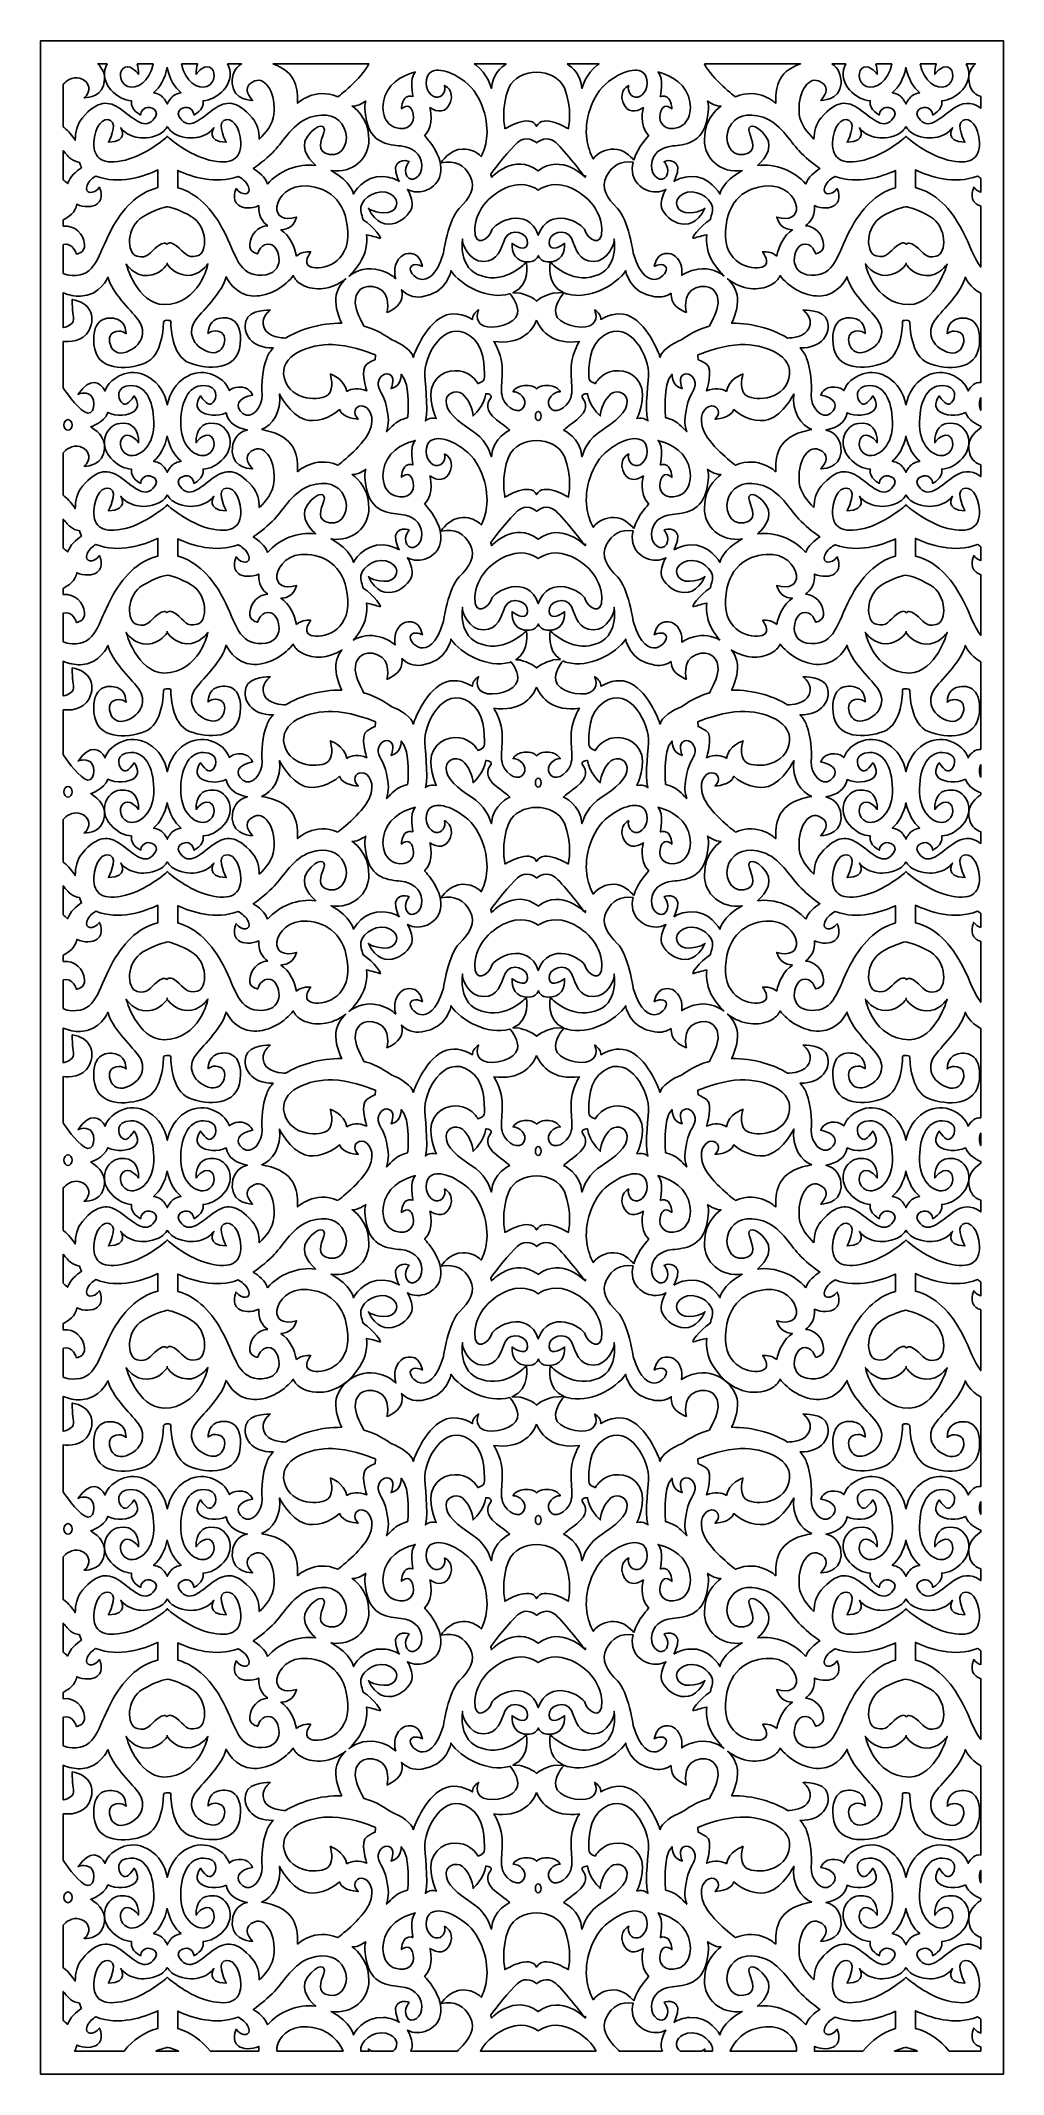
# Model space of a CAD drawing. Header units: centimetres. Extents: x -2.02 to 2.02, y -4.26 to 4.26.
import ezdxf

# ---------------------------------------------------------------- set-up
doc = ezdxf.new("R2010")
doc.units = ezdxf.units.CM
doc.header["$MEASUREMENT"] = 0
doc.layers.add('Layer 1', color=7, linetype='Continuous')

msp = doc.modelspace()

# ---------------------------------------------------------------- linework, layer by layer
at = {"layer": 'Layer 1', "color": 250}
for points, knots in [([(2.01808, -4.26054), (2.01808, -4.26054), (-2.01809, -4.26054), (-2.01809, -4.26054), (-2.01809, -4.26054), (-2.01809, -4.26054), (-2.01809, 4.26053), (-2.01809, 4.26053), (-2.01809, 4.26053), (-2.01809, 4.26053), (2.01808, 4.26053), (2.01808, 4.26053), (2.01808, 4.26053), (2.01808, 4.26053), (2.01808, -4.26054), (2.01808, -4.26054)], [0, 0, 0, 0, 0.2, 0.2, 0.2, 0.2, 0.4, 0.4, 0.4, 0.4, 0.6, 0.6, 0.6, 0.6, 1, 1, 1, 1]), ([(-1.92368, 3.89948), (-1.92368, 3.89948), (-1.92368, 4.07777), (-1.92368, 4.07777), (-1.92368, 4.07777), (-1.9118, 4.09074), (-1.8862, 4.11238), (-1.85362, 4.10329), (-1.85362, 4.10329), (-1.80819, 4.09061), (-1.80613, 4.04166), (-1.83605, 4.02171), (-1.83605, 4.02171), (-1.83605, 4.02171), (-1.77102, 4.01719), (-1.7545, 4.07338), (-1.7545, 4.07338), (-1.7427, 4.11351), (-1.75627, 4.14162), (-1.7784, 4.16315), (-1.7784, 4.16315), (-1.7784, 4.16315), (-1.73954, 4.16315), (-1.73954, 4.16315), (-1.73954, 4.16315), (-1.75631, 4.13356), (-1.7564, 4.0915), (-1.72403, 4.05513), (-1.72403, 4.05513), (-1.6967, 4.02444), (-1.66666, 4.0107), (-1.63729, 4.0089), (-1.63729, 4.0089), (-1.63752, 4.00786), (-1.6377, 4.00684), (-1.63781, 4.00578), (-1.63781, 4.00578), (-1.64133, 3.9697), (-1.59908, 3.94911), (-1.59908, 3.94911), (-1.59908, 3.94911), (-1.59908, 3.94911), (-1.5979, 3.97075), (-1.57912, 3.97897), (-1.57912, 3.97897), (-1.56033, 3.98723), (-1.50751, 3.96868), (-1.54743, 3.92745), (-1.54743, 3.92745), (-1.58732, 3.88625), (-1.63413, 3.94097), (-1.68366, 3.97493), (-1.68366, 3.97493), (-1.73317, 4.00888), (-1.77805, 4.01296), (-1.84305, 3.93689), (-1.84305, 3.93689), (-1.86608, 3.90992), (-1.87318, 3.87581), (-1.87278, 3.843), (-1.87278, 3.843), (-1.88519, 3.86247), (-1.90067, 3.88141), (-1.91958, 3.89605), (-1.91958, 3.89605), (-1.92101, 3.89716), (-1.92237, 3.8983), (-1.92368, 3.89948)], [0, 0, 0, 0, 0.0555556, 0.0555556, 0.0555556, 0.0555556, 0.1111111, 0.1111111, 0.1111111, 0.1111111, 0.1666667, 0.1666667, 0.1666667, 0.1666667, 0.2222222, 0.2222222, 0.2222222, 0.2222222, 0.2777778, 0.2777778, 0.2777778, 0.2777778, 0.3333333, 0.3333333, 0.3333333, 0.3333333, 0.3888889, 0.3888889, 0.3888889, 0.3888889, 0.4444444, 0.4444444, 0.4444444, 0.4444444, 0.5, 0.5, 0.5, 0.5, 0.5555556, 0.5555556, 0.5555556, 0.5555556, 0.6111111, 0.6111111, 0.6111111, 0.6111111, 0.6666667, 0.6666667, 0.6666667, 0.6666667, 0.7222222, 0.7222222, 0.7222222, 0.7222222, 0.7777778, 0.7777778, 0.7777778, 0.7777778, 0.8333333, 0.8333333, 0.8333333, 0.8333333, 0.8888889, 0.8888889, 0.8888889, 0.8888889, 1, 1, 1, 1]), ([(-1.614, 4.16315), (-1.614, 4.16315), (-1.54679, 4.16315), (-1.54679, 4.16315), (-1.54679, 4.16315), (-1.56037, 4.08837), (-1.61713, 4.05477), (-1.65264, 4.06864), (-1.65264, 4.06864), (-1.69217, 4.08406), (-1.69108, 4.13997), (-1.66363, 4.14962), (-1.66363, 4.14962), (-1.63617, 4.15924), (-1.60763, 4.11972), (-1.60763, 4.11972), (-1.60763, 4.11972), (-1.60729, 4.13639), (-1.60936, 4.15103), (-1.614, 4.16315)], [0, 0, 0, 0, 0.1666667, 0.1666667, 0.1666667, 0.1666667, 0.3333333, 0.3333333, 0.3333333, 0.3333333, 0.5, 0.5, 0.5, 0.5, 0.6666667, 0.6666667, 0.6666667, 0.6666667, 1, 1, 1, 1]), ([(-1.48707, 4.14909), (-1.47743, 4.10035), (-1.45628, 4.0646), (-1.42957, 4.04204), (-1.42957, 4.04204), (-1.44054, 4.03994), (-1.4509, 4.03618), (-1.45959, 4.03051), (-1.45959, 4.03051), (-1.47068, 4.02328), (-1.48029, 4.01042), (-1.48707, 3.9949), (-1.48707, 3.9949), (-1.49384, 4.01042), (-1.50349, 4.02328), (-1.51455, 4.03051), (-1.51455, 4.03051), (-1.52324, 4.03618), (-1.53359, 4.03994), (-1.54458, 4.04204), (-1.54458, 4.04204), (-1.51786, 4.0646), (-1.49673, 4.10035), (-1.48707, 4.14909)], [0, 0, 0, 0, 0.1428571, 0.1428571, 0.1428571, 0.1428571, 0.2857143, 0.2857143, 0.2857143, 0.2857143, 0.4285714, 0.4285714, 0.4285714, 0.4285714, 0.5714286, 0.5714286, 0.5714286, 0.5714286, 0.7142857, 0.7142857, 0.7142857, 0.7142857, 1, 1, 1, 1]), ([(-1.23459, 4.16315), (-1.23459, 4.16315), (-1.17579, 4.16315), (-1.17579, 4.16315), (-1.17579, 4.16315), (-1.20337, 4.14702), (-1.21624, 4.11738), (-1.21467, 4.08087), (-1.21467, 4.08087), (-1.21158, 4.00888), (-1.12956, 4.01023), (-1.12956, 4.01023), (-1.12956, 4.01023), (-1.15587, 4.03741), (-1.1667, 4.07273), (-1.12027, 4.09175), (-1.12027, 4.09175), (-1.07386, 4.11076), (-1.03054, 4.03469), (-1.03981, 3.95183), (-1.03981, 3.95183), (-1.04441, 3.91075), (-1.07333, 3.87436), (-1.10137, 3.84808), (-1.10137, 3.84808), (-1.10173, 3.8793), (-1.10926, 3.9113), (-1.13112, 3.93689), (-1.13112, 3.93689), (-1.1961, 4.01296), (-1.24098, 4.00888), (-1.2905, 3.97493), (-1.2905, 3.97493), (-1.34001, 3.94097), (-1.38682, 3.88625), (-1.42673, 3.92745), (-1.42673, 3.92745), (-1.46663, 3.96868), (-1.41381, 3.98723), (-1.39504, 3.97897), (-1.39504, 3.97897), (-1.37624, 3.97075), (-1.37508, 3.94911), (-1.37508, 3.94911), (-1.37508, 3.94911), (-1.37508, 3.94911), (-1.33284, 3.9697), (-1.33634, 4.00578), (-1.33634, 4.00578), (-1.33645, 4.00684), (-1.33663, 4.00786), (-1.33685, 4.0089), (-1.33685, 4.0089), (-1.30749, 4.0107), (-1.27745, 4.02444), (-1.25013, 4.05513), (-1.25013, 4.05513), (-1.21775, 4.0915), (-1.21782, 4.13356), (-1.23459, 4.16315)], [0, 0, 0, 0, 0.0625, 0.0625, 0.0625, 0.0625, 0.125, 0.125, 0.125, 0.125, 0.1875, 0.1875, 0.1875, 0.1875, 0.25, 0.25, 0.25, 0.25, 0.3125, 0.3125, 0.3125, 0.3125, 0.375, 0.375, 0.375, 0.375, 0.4375, 0.4375, 0.4375, 0.4375, 0.5, 0.5, 0.5, 0.5, 0.5625, 0.5625, 0.5625, 0.5625, 0.625, 0.625, 0.625, 0.625, 0.6875, 0.6875, 0.6875, 0.6875, 0.75, 0.75, 0.75, 0.75, 0.8125, 0.8125, 0.8125, 0.8125, 0.875, 0.875, 0.875, 0.875, 1, 1, 1, 1]), ([(-1.42734, 4.16315), (-1.42734, 4.16315), (-1.36014, 4.16315), (-1.36014, 4.16315), (-1.36014, 4.16315), (-1.36479, 4.15103), (-1.36686, 4.13639), (-1.36653, 4.11972), (-1.36653, 4.11972), (-1.36653, 4.11972), (-1.33798, 4.15924), (-1.31051, 4.14962), (-1.31051, 4.14962), (-1.28307, 4.13997), (-1.28197, 4.08406), (-1.3215, 4.06864), (-1.3215, 4.06864), (-1.35702, 4.05477), (-1.41377, 4.08837), (-1.42734, 4.16315)], [0, 0, 0, 0, 0.1666667, 0.1666667, 0.1666667, 0.1666667, 0.3333333, 0.3333333, 0.3333333, 0.3333333, 0.5, 0.5, 0.5, 0.5, 0.6666667, 0.6666667, 0.6666667, 0.6666667, 1, 1, 1, 1]), ([(-1.04529, 4.16315), (-1.04529, 4.16315), (-0.64191, 4.16315), (-0.64191, 4.16315), (-0.64191, 4.16315), (-0.67276, 4.10003), (-0.77211, 4.02519), (-0.77211, 4.02519), (-0.77211, 4.02519), (-0.86959, 4.0673), (-0.94078, 3.99801), (-0.94078, 3.99801), (-0.94078, 3.99801), (-0.94078, 4.05364), (-0.94188, 4.1292), (-1.04529, 4.16315)], [0, 0, 0, 0, 0.2, 0.2, 0.2, 0.2, 0.4, 0.4, 0.4, 0.4, 0.6, 0.6, 0.6, 0.6, 1, 1, 1, 1]), ([(-0.52962, 3.26249), (-0.54431, 3.2775), (-0.56603, 3.29073), (-0.59713, 3.29944), (-0.59713, 3.29944), (-0.64566, 3.31304), (-0.69153, 3.29954), (-0.72528, 3.27412), (-0.72528, 3.27412), (-0.70914, 3.28887), (-0.69389, 3.30698), (-0.68018, 3.32878), (-0.68018, 3.32878), (-0.65273, 3.3724), (-0.648, 3.41251), (-0.65158, 3.44748), (-0.65158, 3.44748), (-0.63497, 3.44372), (-0.61096, 3.4379), (-0.59801, 3.43285), (-0.59801, 3.43285), (-0.57856, 3.42524), (-0.62283, 3.48146), (-0.66569, 3.51051), (-0.66569, 3.51051), (-0.67238, 3.53259), (-0.67817, 3.55062), (-0.6755, 3.56371), (-0.6755, 3.56371), (-0.66727, 3.60391), (-0.60154, 3.64512), (-0.55223, 3.61832), (-0.55223, 3.61832), (-0.50294, 3.59153), (-0.52641, 3.53486), (-0.57923, 3.53898), (-0.57923, 3.53898), (-0.63205, 3.54312), (-0.64378, 3.55856), (-0.64378, 3.55856), (-0.64378, 3.55856), (-0.5851, 3.4277), (-0.46067, 3.5194), (-0.46067, 3.57196), (-0.46067, 3.57196), (-0.46067, 3.59402), (-0.46702, 3.61737), (-0.48057, 3.63748), (-0.48057, 3.63748), (-0.42963, 3.61006), (-0.35708, 3.63925), (-0.34246, 3.69841), (-0.34246, 3.69841), (-0.32323, 3.77633), (-0.40876, 3.86247), (-0.40876, 3.86247), (-0.40876, 3.86247), (-0.36446, 3.90636), (-0.38605, 3.98016), (-0.38605, 3.98016), (-0.38605, 3.98016), (-0.35538, 3.96022), (-0.31677, 3.95523), (-0.29972, 4.00408), (-0.29972, 4.00408), (-0.28268, 4.05295), (-0.32471, 4.0729), (-0.32471, 4.0729), (-0.32471, 4.0729), (-0.31677, 4.04796), (-0.33493, 4.02004), (-0.36219, 4.02402), (-0.36219, 4.02402), (-0.38946, 4.02801), (-0.41331, 4.07389), (-0.39627, 4.1118), (-0.39627, 4.1118), (-0.37923, 4.14966), (-0.31447, 4.14668), (-0.2395, 4.08885), (-0.2395, 4.08885), (-0.16453, 4.03101), (-0.13921, 3.92058), (-0.1485, 3.84996), (-0.1485, 3.84996), (-0.1523, 3.82096), (-0.16132, 3.79541), (-0.17064, 3.77534), (-0.17064, 3.77534), (-0.1917, 3.79622), (-0.21818, 3.80632), (-0.24755, 3.80632), (-0.24755, 3.80632), (-0.30434, 3.80632), (-0.33899, 3.74933), (-0.33899, 3.74933), (-0.33899, 3.74933), (-0.27984, 3.76035), (-0.24221, 3.73988), (-0.21711, 3.69269), (-0.21711, 3.69269), (-0.19202, 3.64549), (-0.21891, 3.59986), (-0.26371, 3.55737), (-0.26371, 3.55737), (-0.30851, 3.51489), (-0.33002, 3.367), (-0.33002, 3.367), (-0.33002, 3.367), (-0.38917, 3.18292), (-0.48057, 3.28677), (-0.46802, 3.31037), (-0.46802, 3.31037), (-0.45547, 3.33396), (-0.41785, 3.31509), (-0.41785, 3.31509), (-0.41785, 3.31509), (-0.43397, 3.39374), (-0.49671, 3.36386), (-0.49671, 3.36386), (-0.49671, 3.36386), (-0.53071, 3.34347), (-0.54012, 3.30085), (-0.52962, 3.26249)], [0, 0, 0, 0, 0.03125, 0.03125, 0.03125, 0.03125, 0.0625, 0.0625, 0.0625, 0.0625, 0.09375, 0.09375, 0.09375, 0.09375, 0.125, 0.125, 0.125, 0.125, 0.15625, 0.15625, 0.15625, 0.15625, 0.1875, 0.1875, 0.1875, 0.1875, 0.21875, 0.21875, 0.21875, 0.21875, 0.25, 0.25, 0.25, 0.25, 0.28125, 0.28125, 0.28125, 0.28125, 0.3125, 0.3125, 0.3125, 0.3125, 0.34375, 0.34375, 0.34375, 0.34375, 0.375, 0.375, 0.375, 0.375, 0.40625, 0.40625, 0.40625, 0.40625, 0.4375, 0.4375, 0.4375, 0.4375, 0.46875, 0.46875, 0.46875, 0.46875, 0.5, 0.5, 0.5, 0.5, 0.53125, 0.53125, 0.53125, 0.53125, 0.5625, 0.5625, 0.5625, 0.5625, 0.59375, 0.59375, 0.59375, 0.59375, 0.625, 0.625, 0.625, 0.625, 0.65625, 0.65625, 0.65625, 0.65625, 0.6875, 0.6875, 0.6875, 0.6875, 0.71875, 0.71875, 0.71875, 0.71875, 0.75, 0.75, 0.75, 0.75, 0.78125, 0.78125, 0.78125, 0.78125, 0.8125, 0.8125, 0.8125, 0.8125, 0.84375, 0.84375, 0.84375, 0.84375, 0.875, 0.875, 0.875, 0.875, 0.90625, 0.90625, 0.90625, 0.90625, 0.9375, 0.9375, 0.9375, 0.9375, 1, 1, 1, 1]), ([(-0.45706, 4.02549), (-0.45706, 4.02549), (-0.47405, 4.10293), (-0.44749, 4.12906), (-0.44749, 4.12906), (-0.44749, 4.12906), (-0.53145, 4.11039), (-0.56438, 4.05068), (-0.56438, 4.05068), (-0.59733, 3.99097), (-0.58671, 3.91447), (-0.53145, 3.89673), (-0.53145, 3.89673), (-0.47618, 3.87902), (-0.44749, 3.91633), (-0.45598, 3.95272), (-0.45598, 3.95272), (-0.46449, 3.98912), (-0.48149, 3.99376), (-0.50594, 3.97511), (-0.50594, 3.97511), (-0.50594, 3.97511), (-0.50274, 4.01429), (-0.48575, 4.02362), (-0.48575, 4.02362), (-0.46874, 4.03295), (-0.45706, 4.02549), (-0.45706, 4.02549)], [0, 0, 0, 0, 0.125, 0.125, 0.125, 0.125, 0.25, 0.25, 0.25, 0.25, 0.375, 0.375, 0.375, 0.375, 0.5, 0.5, 0.5, 0.5, 0.625, 0.625, 0.625, 0.625, 0.75, 0.75, 0.75, 0.75, 1, 1, 1, 1]), ([(-0.20045, 4.16315), (-0.20045, 4.16315), (-0.06667, 4.16315), (-0.06667, 4.16315), (-0.06667, 4.16315), (-0.088, 4.14919), (-0.12406, 4.11746), (-0.12838, 4.0605), (-0.12838, 4.0605), (-0.12838, 4.0605), (-0.14365, 4.12275), (-0.19408, 4.15865), (-0.19408, 4.15865), (-0.19619, 4.16015), (-0.19831, 4.16165), (-0.20045, 4.16315)], [0, 0, 0, 0, 0.2, 0.2, 0.2, 0.2, 0.4, 0.4, 0.4, 0.4, 0.6, 0.6, 0.6, 0.6, 1, 1, 1, 1]), ([(-0.05474, 4.06225), (-0.0907, 3.97915), (-0.07139, 3.8914), (-0.07139, 3.8914), (-0.07139, 3.8914), (-0.07139, 3.8914), (0.03428, 3.9571), (0.06143, 3.90207), (0.06143, 3.90207), (0.08857, 3.9571), (0.19424, 3.8914), (0.19424, 3.8914), (0.19424, 3.8914), (0.19424, 3.8914), (0.21354, 3.97915), (0.17758, 4.06225), (0.17758, 4.06225), (0.13928, 4.15074), (-0.01658, 4.15039), (-0.05474, 4.06225)], [0, 0, 0, 0, 0.1666667, 0.1666667, 0.1666667, 0.1666667, 0.3333333, 0.3333333, 0.3333333, 0.3333333, 0.5, 0.5, 0.5, 0.5, 0.6666667, 0.6666667, 0.6666667, 0.6666667, 1, 1, 1, 1]), ([(0.18951, 4.16315), (0.18951, 4.16315), (0.32329, 4.16315), (0.32329, 4.16315), (0.32329, 4.16315), (0.32115, 4.16165), (0.31902, 4.16015), (0.31692, 4.15865), (0.31692, 4.15865), (0.26647, 4.12275), (0.25123, 4.0605), (0.25123, 4.0605), (0.25123, 4.0605), (0.2469, 4.11746), (0.21084, 4.14919), (0.18951, 4.16315)], [0, 0, 0, 0, 0.2, 0.2, 0.2, 0.2, 0.4, 0.4, 0.4, 0.4, 0.6, 0.6, 0.6, 0.6, 1, 1, 1, 1]), ([(0.4684, 3.7598), (0.4553, 3.77625), (0.42576, 3.80632), (0.38451, 3.80632), (0.38451, 3.80632), (0.3507, 3.80632), (0.32075, 3.79294), (0.29847, 3.76517), (0.29847, 3.76517), (0.28754, 3.78642), (0.27583, 3.8158), (0.27134, 3.84996), (0.27134, 3.84996), (0.26205, 3.92058), (0.28738, 4.03101), (0.36237, 4.08885), (0.36237, 4.08885), (0.43733, 4.14668), (0.50208, 4.14966), (0.51913, 4.1118), (0.51913, 4.1118), (0.53616, 4.07389), (0.51231, 4.02801), (0.48504, 4.02402), (0.48504, 4.02402), (0.45778, 4.02004), (0.4396, 4.04796), (0.44756, 4.0729), (0.44756, 4.0729), (0.44756, 4.0729), (0.40553, 4.05295), (0.42258, 4.00408), (0.42258, 4.00408), (0.4396, 3.95523), (0.47822, 3.96022), (0.50889, 3.98016), (0.50889, 3.98016), (0.50889, 3.98016), (0.48732, 3.90636), (0.53162, 3.86247), (0.53162, 3.86247), (0.53162, 3.86247), (0.48511, 3.81563), (0.4684, 3.7598)], [0, 0, 0, 0, 0.0833333, 0.0833333, 0.0833333, 0.0833333, 0.1666667, 0.1666667, 0.1666667, 0.1666667, 0.25, 0.25, 0.25, 0.25, 0.3333333, 0.3333333, 0.3333333, 0.3333333, 0.4166667, 0.4166667, 0.4166667, 0.4166667, 0.5, 0.5, 0.5, 0.5, 0.5833333, 0.5833333, 0.5833333, 0.5833333, 0.6666667, 0.6666667, 0.6666667, 0.6666667, 0.75, 0.75, 0.75, 0.75, 0.8333333, 0.8333333, 0.8333333, 0.8333333, 1, 1, 1, 1]), ([(0.5799, 4.02549), (0.5799, 4.02549), (0.5969, 4.10293), (0.57032, 4.12906), (0.57032, 4.12906), (0.57032, 4.12906), (0.65429, 4.11039), (0.68723, 4.05068), (0.68723, 4.05068), (0.72019, 3.99097), (0.70955, 3.91447), (0.65429, 3.89673), (0.65429, 3.89673), (0.59903, 3.87902), (0.57032, 3.91633), (0.57883, 3.95272), (0.57883, 3.95272), (0.58734, 3.98912), (0.60435, 3.99376), (0.6288, 3.97511), (0.6288, 3.97511), (0.6288, 3.97511), (0.62559, 4.01429), (0.6086, 4.02362), (0.6086, 4.02362), (0.59159, 4.03295), (0.5799, 4.02549), (0.5799, 4.02549)], [0, 0, 0, 0, 0.125, 0.125, 0.125, 0.125, 0.25, 0.25, 0.25, 0.25, 0.375, 0.375, 0.375, 0.375, 0.5, 0.5, 0.5, 0.5, 0.625, 0.625, 0.625, 0.625, 0.75, 0.75, 0.75, 0.75, 1, 1, 1, 1]), ([(0.76476, 4.16315), (0.76476, 4.16315), (1.16815, 4.16315), (1.16815, 4.16315), (1.16815, 4.16315), (1.06472, 4.1292), (1.06362, 4.05364), (1.06362, 3.99801), (1.06362, 3.99801), (1.06362, 3.99801), (0.99244, 4.0673), (0.89495, 4.02519), (0.89495, 4.02519), (0.89495, 4.02519), (0.7956, 4.10003), (0.76476, 4.16315)], [0, 0, 0, 0, 0.2, 0.2, 0.2, 0.2, 0.4, 0.4, 0.4, 0.4, 0.6, 0.6, 0.6, 0.6, 1, 1, 1, 1]), ([(1.29864, 4.16315), (1.29864, 4.16315), (1.35743, 4.16315), (1.35743, 4.16315), (1.35743, 4.16315), (1.34067, 4.13356), (1.34061, 4.0915), (1.37297, 4.05513), (1.37297, 4.05513), (1.40028, 4.02444), (1.43032, 4.0107), (1.45971, 4.0089), (1.45971, 4.0089), (1.45947, 4.00786), (1.45929, 4.00684), (1.45919, 4.00578), (1.45919, 4.00578), (1.45567, 3.9697), (1.49793, 3.94911), (1.49793, 3.94911), (1.49793, 3.94911), (1.49793, 3.94911), (1.4991, 3.97075), (1.51788, 3.97897), (1.51788, 3.97897), (1.53666, 3.98723), (1.58949, 3.96868), (1.54957, 3.92745), (1.54957, 3.92745), (1.50966, 3.88625), (1.46286, 3.94097), (1.41333, 3.97493), (1.41333, 3.97493), (1.36382, 4.00888), (1.31895, 4.01296), (1.25395, 3.93689), (1.25395, 3.93689), (1.23211, 3.9113), (1.22459, 3.8793), (1.2242, 3.84808), (1.2242, 3.84808), (1.19619, 3.87436), (1.16726, 3.91075), (1.16266, 3.95183), (1.16266, 3.95183), (1.15337, 4.03469), (1.1967, 4.11076), (1.24312, 4.09175), (1.24312, 4.09175), (1.28955, 4.07273), (1.27871, 4.03741), (1.25241, 4.01023), (1.25241, 4.01023), (1.25241, 4.01023), (1.33441, 4.00888), (1.33751, 4.08087), (1.33751, 4.08087), (1.33908, 4.11738), (1.32621, 4.14702), (1.29864, 4.16315)], [0, 0, 0, 0, 0.0625, 0.0625, 0.0625, 0.0625, 0.125, 0.125, 0.125, 0.125, 0.1875, 0.1875, 0.1875, 0.1875, 0.25, 0.25, 0.25, 0.25, 0.3125, 0.3125, 0.3125, 0.3125, 0.375, 0.375, 0.375, 0.375, 0.4375, 0.4375, 0.4375, 0.4375, 0.5, 0.5, 0.5, 0.5, 0.5625, 0.5625, 0.5625, 0.5625, 0.625, 0.625, 0.625, 0.625, 0.6875, 0.6875, 0.6875, 0.6875, 0.75, 0.75, 0.75, 0.75, 0.8125, 0.8125, 0.8125, 0.8125, 0.875, 0.875, 0.875, 0.875, 1, 1, 1, 1]), ([(1.48299, 4.16315), (1.48299, 4.16315), (1.5502, 4.16315), (1.5502, 4.16315), (1.5502, 4.16315), (1.53663, 4.08837), (1.47986, 4.05477), (1.44435, 4.06864), (1.44435, 4.06864), (1.40482, 4.08406), (1.40591, 4.13997), (1.43337, 4.14962), (1.43337, 4.14962), (1.46082, 4.15924), (1.48937, 4.11972), (1.48937, 4.11972), (1.48937, 4.11972), (1.48971, 4.13639), (1.48763, 4.15103), (1.48299, 4.16315)], [0, 0, 0, 0, 0.1666667, 0.1666667, 0.1666667, 0.1666667, 0.3333333, 0.3333333, 0.3333333, 0.3333333, 0.5, 0.5, 0.5, 0.5, 0.6666667, 0.6666667, 0.6666667, 0.6666667, 1, 1, 1, 1]), ([(1.60993, 4.14909), (1.60027, 4.10035), (1.57914, 4.0646), (1.55242, 4.04204), (1.55242, 4.04204), (1.5634, 4.03994), (1.57375, 4.03618), (1.58244, 4.03051), (1.58244, 4.03051), (1.59352, 4.02328), (1.60315, 4.01042), (1.60993, 3.9949), (1.60993, 3.9949), (1.6167, 4.01042), (1.62632, 4.02328), (1.6374, 4.03051), (1.6374, 4.03051), (1.64609, 4.03618), (1.65644, 4.03994), (1.66742, 4.04204), (1.66742, 4.04204), (1.64071, 4.0646), (1.61958, 4.10035), (1.60993, 4.14909)], [0, 0, 0, 0, 0.1428571, 0.1428571, 0.1428571, 0.1428571, 0.2857143, 0.2857143, 0.2857143, 0.2857143, 0.4285714, 0.4285714, 0.4285714, 0.4285714, 0.5714286, 0.5714286, 0.5714286, 0.5714286, 0.7142857, 0.7142857, 0.7142857, 0.7142857, 1, 1, 1, 1]), ([(1.86239, 4.16315), (1.86239, 4.16315), (1.90125, 4.16315), (1.90125, 4.16315), (1.90125, 4.16315), (1.87912, 4.14163), (1.86555, 4.11351), (1.87735, 4.07338), (1.87735, 4.07338), (1.88551, 4.04562), (1.90552, 4.03267), (1.92367, 4.02668), (1.92367, 4.02668), (1.92367, 4.02668), (1.92367, 3.97744), (1.92367, 3.97744), (1.92367, 3.97744), (1.87987, 4.00944), (1.84455, 4.00102), (1.8065, 3.97493), (1.8065, 3.97493), (1.75698, 3.94097), (1.71017, 3.88625), (1.67028, 3.92745), (1.67028, 3.92745), (1.63036, 3.96868), (1.68319, 3.98723), (1.70197, 3.97897), (1.70197, 3.97897), (1.72074, 3.97075), (1.72191, 3.94911), (1.72191, 3.94911), (1.72191, 3.94911), (1.72191, 3.94911), (1.76417, 3.9697), (1.76065, 4.00578), (1.76065, 4.00578), (1.76054, 4.00684), (1.76038, 4.00786), (1.76014, 4.0089), (1.76014, 4.0089), (1.78951, 4.0107), (1.81956, 4.02444), (1.84687, 4.05513), (1.84687, 4.05513), (1.87923, 4.0915), (1.87915, 4.13356), (1.86239, 4.16315)], [0, 0, 0, 0, 0.0769231, 0.0769231, 0.0769231, 0.0769231, 0.1538462, 0.1538462, 0.1538462, 0.1538462, 0.2307692, 0.2307692, 0.2307692, 0.2307692, 0.3076923, 0.3076923, 0.3076923, 0.3076923, 0.3846154, 0.3846154, 0.3846154, 0.3846154, 0.4615385, 0.4615385, 0.4615385, 0.4615385, 0.5384615, 0.5384615, 0.5384615, 0.5384615, 0.6153846, 0.6153846, 0.6153846, 0.6153846, 0.6923077, 0.6923077, 0.6923077, 0.6923077, 0.7692308, 0.7692308, 0.7692308, 0.7692308, 0.8461538, 0.8461538, 0.8461538, 0.8461538, 1, 1, 1, 1]), ([(1.66964, 4.16315), (1.66964, 4.16315), (1.73684, 4.16315), (1.73684, 4.16315), (1.73684, 4.16315), (1.7322, 4.15103), (1.73014, 4.13639), (1.73048, 4.11972), (1.73048, 4.11972), (1.73048, 4.11972), (1.75902, 4.15924), (1.78647, 4.14962), (1.78647, 4.14962), (1.81392, 4.13997), (1.81503, 4.08406), (1.77549, 4.06864), (1.77549, 4.06864), (1.73998, 4.05477), (1.6832, 4.08837), (1.66964, 4.16315)], [0, 0, 0, 0, 0.1666667, 0.1666667, 0.1666667, 0.1666667, 0.3333333, 0.3333333, 0.3333333, 0.3333333, 0.5, 0.5, 0.5, 0.5, 0.6666667, 0.6666667, 0.6666667, 0.6666667, 1, 1, 1, 1]), ([(-0.51408, 3.67008), (-0.51621, 3.67367), (-0.51819, 3.67749), (-0.51997, 3.68154), (-0.51997, 3.68154), (-0.55843, 3.76853), (-0.48005, 3.76204), (-0.47264, 3.75296), (-0.47264, 3.75296), (-0.47264, 3.75296), (-0.50085, 3.72572), (-0.48293, 3.69348), (-0.48293, 3.69348), (-0.46501, 3.66122), (-0.41662, 3.68954), (-0.4202, 3.7391), (-0.4202, 3.7391), (-0.42378, 3.78866), (-0.45962, 3.81384), (-0.50802, 3.81934), (-0.50802, 3.81934), (-0.5564, 3.82485), (-0.63536, 3.82828), (-0.65311, 3.93346), (-0.65311, 3.93346), (-0.65311, 3.93346), (-0.66436, 3.98513), (-0.65527, 4.00807), (-0.65527, 4.00807), (-0.65527, 4.00807), (-0.68706, 3.98413), (-0.71206, 3.98614), (-0.71206, 3.98614), (-0.71206, 3.98614), (-0.64163, 3.9426), (-0.64163, 3.84618), (-0.64163, 3.84618), (-0.64163, 3.76722), (-0.70949, 3.70311), (-0.80054, 3.71623), (-0.80054, 3.71623), (-0.71423, 3.67003), (-0.70712, 3.61767), (-0.70712, 3.61767), (-0.70712, 3.61767), (-0.70712, 3.61767), (-0.66379, 3.6978), (-0.58023, 3.691), (-0.58023, 3.691), (-0.5534, 3.68883), (-0.53149, 3.68119), (-0.51408, 3.67008)], [0, 0, 0, 0, 0.0714286, 0.0714286, 0.0714286, 0.0714286, 0.1428571, 0.1428571, 0.1428571, 0.1428571, 0.2142857, 0.2142857, 0.2142857, 0.2142857, 0.2857143, 0.2857143, 0.2857143, 0.2857143, 0.3571429, 0.3571429, 0.3571429, 0.3571429, 0.4285714, 0.4285714, 0.4285714, 0.4285714, 0.5, 0.5, 0.5, 0.5, 0.5714286, 0.5714286, 0.5714286, 0.5714286, 0.6428571, 0.6428571, 0.6428571, 0.6428571, 0.7142857, 0.7142857, 0.7142857, 0.7142857, 0.7857143, 0.7857143, 0.7857143, 0.7857143, 0.8571429, 0.8571429, 0.8571429, 0.8571429, 1, 1, 1, 1]), ([(0.63691, 3.67008), (0.63906, 3.67367), (0.64104, 3.67749), (0.64281, 3.68154), (0.64281, 3.68154), (0.68128, 3.76853), (0.60288, 3.76204), (0.59548, 3.75296), (0.59548, 3.75296), (0.59548, 3.75296), (0.62369, 3.72572), (0.60578, 3.69348), (0.60578, 3.69348), (0.58786, 3.66122), (0.53946, 3.68954), (0.54305, 3.7391), (0.54305, 3.7391), (0.54663, 3.78866), (0.58248, 3.81384), (0.63087, 3.81934), (0.63087, 3.81934), (0.67926, 3.82485), (0.7582, 3.82828), (0.77594, 3.93346), (0.77594, 3.93346), (0.77594, 3.93346), (0.78719, 3.98513), (0.77812, 4.00807), (0.77812, 4.00807), (0.77812, 4.00807), (0.80992, 3.98413), (0.83492, 3.98614), (0.83492, 3.98614), (0.83492, 3.98614), (0.76447, 3.9426), (0.76447, 3.84618), (0.76447, 3.84618), (0.76447, 3.76722), (0.83233, 3.70311), (0.92339, 3.71623), (0.92339, 3.71623), (0.83706, 3.67003), (0.82996, 3.61767), (0.82996, 3.61767), (0.82996, 3.61767), (0.82996, 3.61767), (0.78663, 3.6978), (0.70308, 3.691), (0.70308, 3.691), (0.67625, 3.68883), (0.65433, 3.68119), (0.63691, 3.67008)], [0, 0, 0, 0, 0.0714286, 0.0714286, 0.0714286, 0.0714286, 0.1428571, 0.1428571, 0.1428571, 0.1428571, 0.2142857, 0.2142857, 0.2142857, 0.2142857, 0.2857143, 0.2857143, 0.2857143, 0.2857143, 0.3571429, 0.3571429, 0.3571429, 0.3571429, 0.4285714, 0.4285714, 0.4285714, 0.4285714, 0.5, 0.5, 0.5, 0.5, 0.5714286, 0.5714286, 0.5714286, 0.5714286, 0.6428571, 0.6428571, 0.6428571, 0.6428571, 0.7142857, 0.7142857, 0.7142857, 0.7142857, 0.7857143, 0.7857143, 0.7857143, 0.7857143, 0.8571429, 0.8571429, 0.8571429, 0.8571429, 1, 1, 1, 1]), ([(-1.48707, 3.90078), (-1.47972, 3.88701), (-1.46815, 3.8753), (-1.45137, 3.8677), (-1.45137, 3.8677), (-1.38095, 3.83575), (-1.31757, 3.86048), (-1.29175, 3.89552), (-1.29175, 3.89552), (-1.29175, 3.89552), (-1.32813, 3.83575), (-1.2401, 3.83473), (-1.2401, 3.83473), (-1.2401, 3.83473), (-1.28001, 3.91097), (-1.24948, 3.92642), (-1.24948, 3.92642), (-1.21897, 3.94188), (-1.1814, 3.90272), (-1.17904, 3.8337), (-1.17904, 3.8337), (-1.17671, 3.76465), (-1.21897, 3.73787), (-1.3117, 3.76054), (-1.3117, 3.76054), (-1.39727, 3.78146), (-1.47485, 3.848), (-1.48631, 3.85815), (-1.48631, 3.85815), (-1.48631, 3.85815), (-1.48638, 3.85944), (-1.48638, 3.85944), (-1.48638, 3.85944), (-1.48638, 3.85944), (-1.48664, 3.85923), (-1.48707, 3.85882), (-1.48707, 3.85882), (-1.48753, 3.85923), (-1.48776, 3.85944), (-1.48776, 3.85944), (-1.48776, 3.85944), (-1.48776, 3.85944), (-1.48784, 3.85815), (-1.48784, 3.85815), (-1.48784, 3.85815), (-1.49927, 3.84803), (-1.57684, 3.78147), (-1.66245, 3.76054), (-1.66245, 3.76054), (-1.75519, 3.73787), (-1.79744, 3.76465), (-1.7951, 3.8337), (-1.7951, 3.8337), (-1.79275, 3.90272), (-1.75519, 3.94188), (-1.72466, 3.92642), (-1.72466, 3.92642), (-1.69414, 3.91097), (-1.73406, 3.83473), (-1.73406, 3.83473), (-1.73406, 3.83473), (-1.64602, 3.83575), (-1.68241, 3.89552), (-1.68241, 3.89552), (-1.68241, 3.89552), (-1.65658, 3.86048), (-1.5932, 3.83575), (-1.52278, 3.8677), (-1.52278, 3.8677), (-1.506, 3.8753), (-1.49443, 3.88701), (-1.48707, 3.90078)], [0, 0, 0, 0, 0.0526316, 0.0526316, 0.0526316, 0.0526316, 0.1052632, 0.1052632, 0.1052632, 0.1052632, 0.1578947, 0.1578947, 0.1578947, 0.1578947, 0.2105263, 0.2105263, 0.2105263, 0.2105263, 0.2631579, 0.2631579, 0.2631579, 0.2631579, 0.3157895, 0.3157895, 0.3157895, 0.3157895, 0.3684211, 0.3684211, 0.3684211, 0.3684211, 0.4210526, 0.4210526, 0.4210526, 0.4210526, 0.4736842, 0.4736842, 0.4736842, 0.4736842, 0.5263158, 0.5263158, 0.5263158, 0.5263158, 0.5789474, 0.5789474, 0.5789474, 0.5789474, 0.6315789, 0.6315789, 0.6315789, 0.6315789, 0.6842105, 0.6842105, 0.6842105, 0.6842105, 0.7368421, 0.7368421, 0.7368421, 0.7368421, 0.7894737, 0.7894737, 0.7894737, 0.7894737, 0.8421053, 0.8421053, 0.8421053, 0.8421053, 0.8947368, 0.8947368, 0.8947368, 0.8947368, 1, 1, 1, 1]), ([(-1.06647, 3.65968), (-1.02021, 3.71581), (-0.93747, 3.74737), (-0.86478, 3.73772), (-0.86478, 3.73772), (-0.87405, 3.74557), (-0.94025, 3.80461), (-0.8995, 3.85944), (-0.8995, 3.85944), (-0.85577, 3.9183), (-0.81885, 3.90977), (-0.8305, 3.87563), (-0.8305, 3.87563), (-0.84217, 3.84151), (-0.8655, 3.79374), (-0.80717, 3.78351), (-0.80717, 3.78351), (-0.74886, 3.77327), (-0.72069, 3.84407), (-0.74499, 3.89442), (-0.74499, 3.89442), (-0.76928, 3.94475), (-0.82008, 3.96134), (-0.88815, 3.93961), (-0.88815, 3.93961), (-0.95624, 3.91787), (-0.99958, 3.84044), (-1.03826, 3.79969), (-1.03826, 3.79969), (-1.06389, 3.77269), (-1.09495, 3.74629), (-1.12652, 3.72483), (-1.12652, 3.72483), (-1.10436, 3.71103), (-1.07746, 3.68858), (-1.06647, 3.65968)], [0, 0, 0, 0, 0.1, 0.1, 0.1, 0.1, 0.2, 0.2, 0.2, 0.2, 0.3, 0.3, 0.3, 0.3, 0.4, 0.4, 0.4, 0.4, 0.5, 0.5, 0.5, 0.5, 0.6, 0.6, 0.6, 0.6, 0.7, 0.7, 0.7, 0.7, 0.8, 0.8, 0.8, 0.8, 1, 1, 1, 1]), ([(1.18931, 3.65968), (1.14305, 3.71581), (1.06033, 3.74737), (0.98763, 3.73772), (0.98763, 3.73772), (0.99691, 3.74557), (1.06308, 3.80461), (1.02236, 3.85944), (1.02236, 3.85944), (0.97862, 3.9183), (0.94168, 3.90977), (0.95335, 3.87563), (0.95335, 3.87563), (0.96502, 3.84151), (0.98834, 3.79374), (0.93001, 3.78351), (0.93001, 3.78351), (0.87171, 3.77327), (0.84354, 3.84407), (0.86784, 3.89442), (0.86784, 3.89442), (0.89213, 3.94475), (0.94293, 3.96134), (1.01102, 3.93961), (1.01102, 3.93961), (1.07909, 3.91787), (1.12243, 3.84044), (1.1611, 3.79969), (1.1611, 3.79969), (1.18675, 3.77269), (1.21781, 3.74629), (1.24936, 3.72483), (1.24936, 3.72483), (1.2272, 3.71103), (1.2003, 3.68858), (1.18931, 3.65968)], [0, 0, 0, 0, 0.1, 0.1, 0.1, 0.1, 0.2, 0.2, 0.2, 0.2, 0.3, 0.3, 0.3, 0.3, 0.4, 0.4, 0.4, 0.4, 0.5, 0.5, 0.5, 0.5, 0.6, 0.6, 0.6, 0.6, 0.7, 0.7, 0.7, 0.7, 0.8, 0.8, 0.8, 0.8, 1, 1, 1, 1]), ([(1.60993, 3.90078), (1.60256, 3.88701), (1.591, 3.8753), (1.57422, 3.8677), (1.57422, 3.8677), (1.5038, 3.83575), (1.4404, 3.86048), (1.41458, 3.89552), (1.41458, 3.89552), (1.41458, 3.89552), (1.45098, 3.83575), (1.36294, 3.83473), (1.36294, 3.83473), (1.36294, 3.83473), (1.40285, 3.91097), (1.37232, 3.92642), (1.37232, 3.92642), (1.34182, 3.94188), (1.30425, 3.90272), (1.3019, 3.8337), (1.3019, 3.8337), (1.29954, 3.76465), (1.34182, 3.73787), (1.43454, 3.76054), (1.43454, 3.76054), (1.52011, 3.78146), (1.59769, 3.848), (1.60916, 3.85815), (1.60916, 3.85815), (1.60916, 3.85815), (1.60924, 3.85944), (1.60924, 3.85944), (1.60924, 3.85944), (1.60924, 3.85944), (1.60948, 3.85923), (1.60993, 3.85882), (1.60993, 3.85882), (1.61038, 3.85923), (1.61062, 3.85944), (1.61062, 3.85944), (1.61062, 3.85944), (1.61062, 3.85944), (1.61067, 3.85815), (1.61067, 3.85815), (1.61067, 3.85815), (1.62211, 3.84803), (1.6997, 3.78147), (1.7853, 3.76054), (1.7853, 3.76054), (1.87803, 3.73787), (1.92029, 3.76465), (1.91795, 3.8337), (1.91795, 3.8337), (1.91559, 3.90272), (1.87803, 3.94188), (1.84751, 3.92642), (1.84751, 3.92642), (1.817, 3.91097), (1.85691, 3.83473), (1.85691, 3.83473), (1.85691, 3.83473), (1.76886, 3.83575), (1.80527, 3.89552), (1.80527, 3.89552), (1.80527, 3.89552), (1.77943, 3.86048), (1.71604, 3.83575), (1.64562, 3.8677), (1.64562, 3.8677), (1.62885, 3.8753), (1.61728, 3.88701), (1.60993, 3.90078)], [0, 0, 0, 0, 0.0526316, 0.0526316, 0.0526316, 0.0526316, 0.1052632, 0.1052632, 0.1052632, 0.1052632, 0.1578947, 0.1578947, 0.1578947, 0.1578947, 0.2105263, 0.2105263, 0.2105263, 0.2105263, 0.2631579, 0.2631579, 0.2631579, 0.2631579, 0.3157895, 0.3157895, 0.3157895, 0.3157895, 0.3684211, 0.3684211, 0.3684211, 0.3684211, 0.4210526, 0.4210526, 0.4210526, 0.4210526, 0.4736842, 0.4736842, 0.4736842, 0.4736842, 0.5263158, 0.5263158, 0.5263158, 0.5263158, 0.5789474, 0.5789474, 0.5789474, 0.5789474, 0.6315789, 0.6315789, 0.6315789, 0.6315789, 0.6842105, 0.6842105, 0.6842105, 0.6842105, 0.7368421, 0.7368421, 0.7368421, 0.7368421, 0.7894737, 0.7894737, 0.7894737, 0.7894737, 0.8421053, 0.8421053, 0.8421053, 0.8421053, 0.8947368, 0.8947368, 0.8947368, 0.8947368, 1, 1, 1, 1]), ([(0.26659, 3.69605), (0.26593, 3.69345), (0.26534, 3.69081), (0.26478, 3.68812), (0.26478, 3.68812), (0.26478, 3.68812), (0.16686, 3.79059), (0.0674, 3.71512), (0.0674, 3.71512), (0.0674, 3.71512), (0.06739, 3.71571), (0.06739, 3.71571), (0.06739, 3.71571), (-0.03218, 3.79161), (-0.12781, 3.68812), (-0.12781, 3.68812), (-0.12781, 3.68812), (-0.12877, 3.69264), (-0.12982, 3.69701), (-0.13095, 3.70126), (-0.13095, 3.70126), (-0.11107, 3.7275), (-0.05168, 3.80454), (-0.01851, 3.83365), (-0.01851, 3.83365), (0.01786, 3.86558), (0.05424, 3.83865), (0.06087, 3.83321), (0.06087, 3.83321), (0.06087, 3.83321), (0.0609, 3.83228), (0.0609, 3.83228), (0.0609, 3.83228), (0.0609, 3.83228), (0.06109, 3.83246), (0.06143, 3.83275), (0.06143, 3.83275), (0.06177, 3.83246), (0.06195, 3.83228), (0.06195, 3.83228), (0.06195, 3.83228), (0.06195, 3.83228), (0.06196, 3.83321), (0.06196, 3.83321), (0.06196, 3.83321), (0.0686, 3.83865), (0.10498, 3.86559), (0.14137, 3.83365), (0.14137, 3.83365), (0.18159, 3.79832), (0.26051, 3.69237), (0.26051, 3.69237), (0.26051, 3.69237), (0.26051, 3.69237), (0.26659, 3.69605), (0.26659, 3.69605)], [0, 0, 0, 0, 0.0666667, 0.0666667, 0.0666667, 0.0666667, 0.1333333, 0.1333333, 0.1333333, 0.1333333, 0.2, 0.2, 0.2, 0.2, 0.2666667, 0.2666667, 0.2666667, 0.2666667, 0.3333333, 0.3333333, 0.3333333, 0.3333333, 0.4, 0.4, 0.4, 0.4, 0.4666667, 0.4666667, 0.4666667, 0.4666667, 0.5333333, 0.5333333, 0.5333333, 0.5333333, 0.6, 0.6, 0.6, 0.6, 0.6666667, 0.6666667, 0.6666667, 0.6666667, 0.7333333, 0.7333333, 0.7333333, 0.7333333, 0.8, 0.8, 0.8, 0.8, 0.8666667, 0.8666667, 0.8666667, 0.8666667, 1, 1, 1, 1]), ([(-1.92368, 3.6781), (-1.92368, 3.6781), (-1.92368, 3.79993), (-1.92368, 3.79993), (-1.92368, 3.79993), (-1.91815, 3.79266), (-1.90658, 3.77827), (-1.89308, 3.76642), (-1.89308, 3.76642), (-1.8837, 3.75818), (-1.86828, 3.75321), (-1.8551, 3.75029), (-1.8551, 3.75029), (-1.85097, 3.73839), (-1.8475, 3.73046), (-1.84657, 3.72841), (-1.84657, 3.72841), (-1.869, 3.71391), (-1.89521, 3.69095), (-1.90484, 3.66168), (-1.90484, 3.66168), (-1.91155, 3.66835), (-1.91813, 3.67386), (-1.92368, 3.6781)], [0, 0, 0, 0, 0.1428571, 0.1428571, 0.1428571, 0.1428571, 0.2857143, 0.2857143, 0.2857143, 0.2857143, 0.4285714, 0.4285714, 0.4285714, 0.4285714, 0.5714286, 0.5714286, 0.5714286, 0.5714286, 0.7142857, 0.7142857, 0.7142857, 0.7142857, 1, 1, 1, 1]), ([(0.84812, 3.27413), (0.81436, 3.29954), (0.7685, 3.31303), (0.71998, 3.29944), (0.71998, 3.29944), (0.69922, 3.29363), (0.68265, 3.28581), (0.66956, 3.27679), (0.66956, 3.27679), (0.6744, 3.31099), (0.66348, 3.34598), (0.63365, 3.36386), (0.63365, 3.36386), (0.63365, 3.36386), (0.57094, 3.39374), (0.5548, 3.31509), (0.5548, 3.31509), (0.5548, 3.31509), (0.59243, 3.33396), (0.60498, 3.31037), (0.60498, 3.31037), (0.61753, 3.28677), (0.52612, 3.18292), (0.46698, 3.367), (0.46698, 3.367), (0.46698, 3.367), (0.44547, 3.51489), (0.40067, 3.55737), (0.40067, 3.55737), (0.35585, 3.59986), (0.32898, 3.64549), (0.35407, 3.69269), (0.35407, 3.69269), (0.37771, 3.7372), (0.41254, 3.7579), (0.46601, 3.7509), (0.46601, 3.7509), (0.46195, 3.7337), (0.46101, 3.71585), (0.46532, 3.69841), (0.46532, 3.69841), (0.47991, 3.63925), (0.55248, 3.61006), (0.6034, 3.63748), (0.6034, 3.63748), (0.58988, 3.61737), (0.58353, 3.59402), (0.58353, 3.57196), (0.58353, 3.57196), (0.58353, 3.5194), (0.70795, 3.4277), (0.76664, 3.55856), (0.76664, 3.55856), (0.76664, 3.55856), (0.7549, 3.54312), (0.70209, 3.53898), (0.70209, 3.53898), (0.64926, 3.53486), (0.62578, 3.59153), (0.67508, 3.61832), (0.67508, 3.61832), (0.72439, 3.64512), (0.79012, 3.60391), (0.79833, 3.56371), (0.79833, 3.56371), (0.80101, 3.55062), (0.79522, 3.53259), (0.78854, 3.51051), (0.78854, 3.51051), (0.74568, 3.48146), (0.70141, 3.42524), (0.72085, 3.43285), (0.72085, 3.43285), (0.73381, 3.4379), (0.75782, 3.44372), (0.77442, 3.44748), (0.77442, 3.44748), (0.77086, 3.41251), (0.77558, 3.3724), (0.80303, 3.32878), (0.80303, 3.32878), (0.81674, 3.30698), (0.83198, 3.28888), (0.84812, 3.27413)], [0, 0, 0, 0, 0.0454545, 0.0454545, 0.0454545, 0.0454545, 0.0909091, 0.0909091, 0.0909091, 0.0909091, 0.1363636, 0.1363636, 0.1363636, 0.1363636, 0.1818182, 0.1818182, 0.1818182, 0.1818182, 0.2272727, 0.2272727, 0.2272727, 0.2272727, 0.2727273, 0.2727273, 0.2727273, 0.2727273, 0.3181818, 0.3181818, 0.3181818, 0.3181818, 0.3636364, 0.3636364, 0.3636364, 0.3636364, 0.4090909, 0.4090909, 0.4090909, 0.4090909, 0.4545455, 0.4545455, 0.4545455, 0.4545455, 0.5, 0.5, 0.5, 0.5, 0.5454545, 0.5454545, 0.5454545, 0.5454545, 0.5909091, 0.5909091, 0.5909091, 0.5909091, 0.6363636, 0.6363636, 0.6363636, 0.6363636, 0.6818182, 0.6818182, 0.6818182, 0.6818182, 0.7272727, 0.7272727, 0.7272727, 0.7272727, 0.7727273, 0.7727273, 0.7727273, 0.7727273, 0.8181818, 0.8181818, 0.8181818, 0.8181818, 0.8636364, 0.8636364, 0.8636364, 0.8636364, 0.9090909, 0.9090909, 0.9090909, 0.9090909, 1, 1, 1, 1]), ([(-1.92368, 3.28532), (-1.92368, 3.28532), (-1.92368, 3.40539), (-1.92368, 3.40539), (-1.92368, 3.40539), (-1.92318, 3.40556), (-1.92267, 3.40572), (-1.92217, 3.40585), (-1.92217, 3.40585), (-1.88195, 3.41671), (-1.86801, 3.36647), (-1.86801, 3.36647), (-1.86801, 3.36647), (-1.86801, 3.36647), (-1.8301, 3.3714), (-1.83449, 3.40706), (-1.83449, 3.40706), (-1.83813, 3.45008), (-1.87549, 3.48913), (-1.92368, 3.4829), (-1.92368, 3.4829), (-1.92368, 3.4829), (-1.92368, 3.50922), (-1.92368, 3.50922), (-1.92368, 3.50922), (-1.90216, 3.52009), (-1.87091, 3.54145), (-1.86675, 3.57506), (-1.86675, 3.57506), (-1.83706, 3.56108), (-1.79934, 3.56262), (-1.7808, 3.57665), (-1.7808, 3.57665), (-1.74998, 3.59997), (-1.77124, 3.64661), (-1.77124, 3.64661), (-1.77124, 3.64661), (-1.79462, 3.61397), (-1.83818, 3.61863), (-1.8233, 3.65407), (-1.8233, 3.65407), (-1.81546, 3.67276), (-1.79994, 3.68552), (-1.78701, 3.69335), (-1.78701, 3.69335), (-1.69013, 3.65518), (-1.58503, 3.69112), (-1.52654, 3.7188), (-1.52654, 3.7188), (-1.52654, 3.7188), (-1.52654, 3.64488), (-1.52654, 3.64488), (-1.52654, 3.64488), (-1.61236, 3.62306), (-1.67518, 3.55752), (-1.7241, 3.46426), (-1.7241, 3.46426), (-1.77827, 3.36103), (-1.786, 3.27273), (-1.88658, 3.2768), (-1.88658, 3.2768), (-1.90164, 3.27741), (-1.91387, 3.28049), (-1.92368, 3.28532)], [0, 0, 0, 0, 0.0588235, 0.0588235, 0.0588235, 0.0588235, 0.1176471, 0.1176471, 0.1176471, 0.1176471, 0.1764706, 0.1764706, 0.1764706, 0.1764706, 0.2352941, 0.2352941, 0.2352941, 0.2352941, 0.2941176, 0.2941176, 0.2941176, 0.2941176, 0.3529412, 0.3529412, 0.3529412, 0.3529412, 0.4117647, 0.4117647, 0.4117647, 0.4117647, 0.4705882, 0.4705882, 0.4705882, 0.4705882, 0.5294118, 0.5294118, 0.5294118, 0.5294118, 0.5882353, 0.5882353, 0.5882353, 0.5882353, 0.6470588, 0.6470588, 0.6470588, 0.6470588, 0.7058824, 0.7058824, 0.7058824, 0.7058824, 0.7647059, 0.7647059, 0.7647059, 0.7647059, 0.8235294, 0.8235294, 0.8235294, 0.8235294, 0.8823529, 0.8823529, 0.8823529, 0.8823529, 1, 1, 1, 1]), ([(-1.06535, 3.48478), (-1.08901, 3.50097), (-1.10662, 3.52896), (-1.10365, 3.56941), (-1.10365, 3.56941), (-1.1333, 3.55561), (-1.17082, 3.55717), (-1.18928, 3.57114), (-1.18928, 3.57114), (-1.2201, 3.59447), (-1.19885, 3.64112), (-1.19885, 3.64112), (-1.19885, 3.64112), (-1.17546, 3.60847), (-1.1319, 3.61312), (-1.14677, 3.64858), (-1.14677, 3.64858), (-1.15621, 3.67108), (-1.17676, 3.68494), (-1.19054, 3.69207), (-1.19054, 3.69207), (-1.28399, 3.65697), (-1.38448, 3.68967), (-1.44305, 3.71666), (-1.44305, 3.71666), (-1.44305, 3.71666), (-1.44305, 3.6444), (-1.44305, 3.6444), (-1.44305, 3.6444), (-1.36045, 3.62105), (-1.29952, 3.55647), (-1.25181, 3.46553), (-1.25181, 3.46553), (-1.19765, 3.36228), (-1.18991, 3.27397), (-1.08932, 3.27805), (-1.08932, 3.27805), (-0.98875, 3.28213), (-1.01351, 3.39623), (-1.05373, 3.40711), (-1.05373, 3.40711), (-1.09397, 3.41796), (-1.1079, 3.3677), (-1.1079, 3.3677), (-1.1079, 3.3677), (-1.1079, 3.3677), (-1.14581, 3.37265), (-1.14142, 3.40832), (-1.14142, 3.40832), (-1.13812, 3.44733), (-1.10705, 3.48311), (-1.06535, 3.48478)], [0, 0, 0, 0, 0.0714286, 0.0714286, 0.0714286, 0.0714286, 0.1428571, 0.1428571, 0.1428571, 0.1428571, 0.2142857, 0.2142857, 0.2142857, 0.2142857, 0.2857143, 0.2857143, 0.2857143, 0.2857143, 0.3571429, 0.3571429, 0.3571429, 0.3571429, 0.4285714, 0.4285714, 0.4285714, 0.4285714, 0.5, 0.5, 0.5, 0.5, 0.5714286, 0.5714286, 0.5714286, 0.5714286, 0.6428571, 0.6428571, 0.6428571, 0.6428571, 0.7142857, 0.7142857, 0.7142857, 0.7142857, 0.7857143, 0.7857143, 0.7857143, 0.7857143, 0.8571429, 0.8571429, 0.8571429, 0.8571429, 1, 1, 1, 1]), ([(0.06824, 3.63441), (0.06824, 3.63441), (0.0687, 3.6344), (0.0687, 3.6344), (0.0687, 3.6344), (0.07381, 3.6383), (0.12321, 3.67403), (0.19141, 3.649), (0.19141, 3.649), (0.26346, 3.62256), (0.33028, 3.557), (0.3342, 3.47189), (0.3342, 3.47189), (0.33813, 3.38677), (0.27525, 3.42934), (0.26478, 3.46384), (0.26478, 3.46384), (0.2544, 3.49794), (0.11346, 3.57248), (0.06847, 3.44529), (0.06847, 3.44529), (0.0235, 3.57248), (-0.11746, 3.49794), (-0.12781, 3.46384), (-0.12781, 3.46384), (-0.1383, 3.42934), (-0.20117, 3.38677), (-0.19725, 3.47189), (-0.19725, 3.47189), (-0.19332, 3.557), (-0.1265, 3.62256), (-0.05446, 3.649), (-0.05446, 3.649), (0.01368, 3.67402), (0.06305, 3.63839), (0.06824, 3.63441)], [0, 0, 0, 0, 0.1, 0.1, 0.1, 0.1, 0.2, 0.2, 0.2, 0.2, 0.3, 0.3, 0.3, 0.3, 0.4, 0.4, 0.4, 0.4, 0.5, 0.5, 0.5, 0.5, 0.6, 0.6, 0.6, 0.6, 0.7, 0.7, 0.7, 0.7, 0.8, 0.8, 0.8, 0.8, 1, 1, 1, 1]), ([(1.18819, 3.48478), (1.21186, 3.50097), (1.22947, 3.52896), (1.22651, 3.56941), (1.22651, 3.56941), (1.25614, 3.55561), (1.29367, 3.55717), (1.31213, 3.57114), (1.31213, 3.57114), (1.34296, 3.59447), (1.32171, 3.64112), (1.32171, 3.64112), (1.32171, 3.64112), (1.29831, 3.60847), (1.25474, 3.61312), (1.26961, 3.64858), (1.26961, 3.64858), (1.27905, 3.67108), (1.29961, 3.68494), (1.31339, 3.69207), (1.31339, 3.69207), (1.40685, 3.65697), (1.50732, 3.68967), (1.56588, 3.71666), (1.56588, 3.71666), (1.56588, 3.71666), (1.56588, 3.6444), (1.56588, 3.6444), (1.56588, 3.6444), (1.48329, 3.62105), (1.42237, 3.55647), (1.37466, 3.46553), (1.37466, 3.46553), (1.3205, 3.36228), (1.31275, 3.27397), (1.21218, 3.27805), (1.21218, 3.27805), (1.11158, 3.28213), (1.13636, 3.39623), (1.17659, 3.40711), (1.17659, 3.40711), (1.21681, 3.41796), (1.23074, 3.3677), (1.23074, 3.3677), (1.23074, 3.3677), (1.23074, 3.3677), (1.26866, 3.37265), (1.26426, 3.40832), (1.26426, 3.40832), (1.26098, 3.44733), (1.2299, 3.48311), (1.18819, 3.48478)], [0, 0, 0, 0, 0.0714286, 0.0714286, 0.0714286, 0.0714286, 0.1428571, 0.1428571, 0.1428571, 0.1428571, 0.2142857, 0.2142857, 0.2142857, 0.2142857, 0.2857143, 0.2857143, 0.2857143, 0.2857143, 0.3571429, 0.3571429, 0.3571429, 0.3571429, 0.4285714, 0.4285714, 0.4285714, 0.4285714, 0.5, 0.5, 0.5, 0.5, 0.5714286, 0.5714286, 0.5714286, 0.5714286, 0.6428571, 0.6428571, 0.6428571, 0.6428571, 0.7142857, 0.7142857, 0.7142857, 0.7142857, 0.7857143, 0.7857143, 0.7857143, 0.7857143, 0.8571429, 0.8571429, 0.8571429, 0.8571429, 1, 1, 1, 1]), ([(1.92367, 3.68349), (1.92367, 3.68349), (1.92367, 3.62551), (1.92367, 3.62551), (1.92367, 3.62551), (1.91365, 3.62786), (1.90255, 3.6348), (1.89409, 3.64661), (1.89409, 3.64661), (1.89409, 3.64661), (1.87283, 3.59997), (1.90366, 3.57665), (1.90366, 3.57665), (1.90896, 3.57263), (1.91585, 3.56963), (1.92367, 3.56772), (1.92367, 3.56772), (1.92367, 3.56772), (1.92367, 3.31216), (1.92367, 3.31216), (1.92367, 3.31216), (1.89497, 3.34669), (1.87918, 3.40283), (1.84695, 3.46426), (1.84695, 3.46426), (1.79802, 3.55752), (1.73521, 3.62306), (1.64939, 3.64488), (1.64939, 3.64488), (1.64939, 3.64488), (1.64939, 3.7188), (1.64939, 3.7188), (1.64939, 3.7188), (1.70787, 3.69112), (1.81298, 3.65518), (1.90986, 3.69335), (1.90986, 3.69335), (1.9143, 3.69066), (1.91904, 3.68738), (1.92367, 3.68349)], [0, 0, 0, 0, 0.0909091, 0.0909091, 0.0909091, 0.0909091, 0.1818182, 0.1818182, 0.1818182, 0.1818182, 0.2727273, 0.2727273, 0.2727273, 0.2727273, 0.3636364, 0.3636364, 0.3636364, 0.3636364, 0.4545455, 0.4545455, 0.4545455, 0.4545455, 0.5454545, 0.5454545, 0.5454545, 0.5454545, 0.6363636, 0.6363636, 0.6363636, 0.6363636, 0.7272727, 0.7272727, 0.7272727, 0.7272727, 0.8181818, 0.8181818, 0.8181818, 0.8181818, 1, 1, 1, 1]), ([(-0.9455, 3.35812), (-0.94548, 3.35814), (-0.94545, 3.35817), (-0.94542, 3.35821), (-0.94542, 3.35821), (-0.92221, 3.37858), (-0.8897, 3.37585), (-0.88661, 3.37585), (-0.88661, 3.37585), (-0.88353, 3.37585), (-0.92684, 3.32695), (-0.88353, 3.31202), (-0.88353, 3.31202), (-0.8402, 3.29708), (-0.7226, 3.32559), (-0.73034, 3.46143), (-0.73034, 3.46143), (-0.73805, 3.59728), (-0.81854, 3.64483), (-0.89899, 3.65161), (-0.89899, 3.65161), (-0.97947, 3.65842), (-1.02279, 3.60407), (-1.02743, 3.56468), (-1.02743, 3.56468), (-1.03206, 3.52529), (-0.99958, 3.50491), (-0.94542, 3.5212), (-0.94542, 3.5212), (-0.94542, 3.5212), (-0.95471, 3.47232), (-1.00575, 3.46823), (-1.00575, 3.46823), (-1.00741, 3.4681), (-1.00909, 3.46803), (-1.01079, 3.46801), (-1.01079, 3.46801), (-0.9749, 3.44393), (-0.95302, 3.3985), (-0.9455, 3.35812)], [0, 0, 0, 0, 0.0909091, 0.0909091, 0.0909091, 0.0909091, 0.1818182, 0.1818182, 0.1818182, 0.1818182, 0.2727273, 0.2727273, 0.2727273, 0.2727273, 0.3636364, 0.3636364, 0.3636364, 0.3636364, 0.4545455, 0.4545455, 0.4545455, 0.4545455, 0.5454545, 0.5454545, 0.5454545, 0.5454545, 0.6363636, 0.6363636, 0.6363636, 0.6363636, 0.7272727, 0.7272727, 0.7272727, 0.7272727, 0.8181818, 0.8181818, 0.8181818, 0.8181818, 1, 1, 1, 1]), ([(1.06835, 3.35812), (1.06832, 3.35814), (1.06828, 3.35817), (1.06827, 3.35821), (1.06827, 3.35821), (1.04505, 3.37858), (1.01256, 3.37585), (1.00947, 3.37585), (1.00947, 3.37585), (1.00637, 3.37585), (1.04969, 3.32695), (1.00637, 3.31202), (1.00637, 3.31202), (0.96305, 3.29708), (0.84545, 3.32559), (0.85317, 3.46143), (0.85317, 3.46143), (0.86091, 3.59728), (0.94138, 3.64483), (1.02185, 3.65161), (1.02185, 3.65161), (1.10231, 3.65842), (1.14564, 3.60407), (1.15027, 3.56468), (1.15027, 3.56468), (1.15491, 3.52529), (1.12243, 3.50491), (1.06827, 3.5212), (1.06827, 3.5212), (1.06827, 3.5212), (1.07755, 3.47232), (1.12861, 3.46823), (1.12861, 3.46823), (1.13027, 3.4681), (1.13194, 3.46803), (1.13365, 3.46801), (1.13365, 3.46801), (1.09774, 3.44393), (1.07586, 3.3985), (1.06835, 3.35812)], [0, 0, 0, 0, 0.0909091, 0.0909091, 0.0909091, 0.0909091, 0.1818182, 0.1818182, 0.1818182, 0.1818182, 0.2727273, 0.2727273, 0.2727273, 0.2727273, 0.3636364, 0.3636364, 0.3636364, 0.3636364, 0.4545455, 0.4545455, 0.4545455, 0.4545455, 0.5454545, 0.5454545, 0.5454545, 0.5454545, 0.6363636, 0.6363636, 0.6363636, 0.6363636, 0.7272727, 0.7272727, 0.7272727, 0.7272727, 0.8181818, 0.8181818, 0.8181818, 0.8181818, 1, 1, 1, 1]), ([(-1.4848, 3.56501), (-1.50051, 3.56224), (-1.53773, 3.55297), (-1.58948, 3.52269), (-1.58948, 3.52269), (-1.65911, 3.48192), (-1.65953, 3.36875), (-1.61373, 3.35742), (-1.61373, 3.35742), (-1.56796, 3.34609), (-1.56208, 3.37285), (-1.52688, 3.39965), (-1.52688, 3.39965), (-1.50296, 3.41785), (-1.49259, 3.41229), (-1.48839, 3.40684), (-1.48839, 3.40684), (-1.48485, 3.41253), (-1.4748, 3.4205), (-1.44903, 3.4009), (-1.44903, 3.4009), (-1.41381, 3.37411), (-1.40794, 3.34732), (-1.36216, 3.35866), (-1.36216, 3.35866), (-1.31639, 3.36999), (-1.31679, 3.48318), (-1.38644, 3.52393), (-1.38644, 3.52393), (-1.4322, 3.55071), (-1.46662, 3.56105), (-1.4848, 3.56501)], [0, 0, 0, 0, 0.1111111, 0.1111111, 0.1111111, 0.1111111, 0.2222222, 0.2222222, 0.2222222, 0.2222222, 0.3333333, 0.3333333, 0.3333333, 0.3333333, 0.4444444, 0.4444444, 0.4444444, 0.4444444, 0.5555556, 0.5555556, 0.5555556, 0.5555556, 0.6666667, 0.6666667, 0.6666667, 0.6666667, 0.7777778, 0.7777778, 0.7777778, 0.7777778, 1, 1, 1, 1]), ([(1.60766, 3.56501), (1.62336, 3.56224), (1.66057, 3.55297), (1.71233, 3.52269), (1.71233, 3.52269), (1.78196, 3.48192), (1.78237, 3.36875), (1.73659, 3.35742), (1.73659, 3.35742), (1.69082, 3.34609), (1.68494, 3.37285), (1.64971, 3.39965), (1.64971, 3.39965), (1.62581, 3.41785), (1.61544, 3.41229), (1.61124, 3.40684), (1.61124, 3.40684), (1.6077, 3.41253), (1.59763, 3.4205), (1.57187, 3.4009), (1.57187, 3.4009), (1.53666, 3.37411), (1.53079, 3.34732), (1.48501, 3.35866), (1.48501, 3.35866), (1.43923, 3.36999), (1.43965, 3.48318), (1.50928, 3.52393), (1.50928, 3.52393), (1.55505, 3.55071), (1.58945, 3.56105), (1.60766, 3.56501)], [0, 0, 0, 0, 0.1111111, 0.1111111, 0.1111111, 0.1111111, 0.2222222, 0.2222222, 0.2222222, 0.2222222, 0.3333333, 0.3333333, 0.3333333, 0.3333333, 0.4444444, 0.4444444, 0.4444444, 0.4444444, 0.5555556, 0.5555556, 0.5555556, 0.5555556, 0.6666667, 0.6666667, 0.6666667, 0.6666667, 0.7777778, 0.7777778, 0.7777778, 0.7777778, 1, 1, 1, 1]), ([(0.17371, 3.20468), (0.17371, 3.20468), (0.13262, 3.20324), (0.13262, 3.20324), (0.13262, 3.20324), (0.13262, 3.20324), (0.08372, 3.19112), (0.06143, 3.16966), (0.06143, 3.16966), (0.03912, 3.19112), (-0.00976, 3.20324), (-0.00976, 3.20324), (-0.00976, 3.20324), (-0.00976, 3.20324), (-0.03782, 3.20423), (-0.03782, 3.20423), (-0.03782, 3.20423), (0.03714, 3.23649), (0.01831, 3.33168), (0.01831, 3.33168), (0.01831, 3.33168), (0.01831, 3.33168), (-0.0683, 3.24039), (-0.16865, 3.275), (-0.16865, 3.275), (-0.26903, 3.30104), (-0.2494, 3.42927), (-0.24938, 3.42992), (-0.24938, 3.42992), (-0.25295, 3.41264), (-0.22428, 3.33396), (-0.16154, 3.33553), (-0.16154, 3.33553), (-0.09882, 3.33709), (-0.09164, 3.38588), (-0.07013, 3.43307), (-0.07013, 3.43307), (-0.04863, 3.48029), (0.03022, 3.45512), (0.02306, 3.41105), (0.02306, 3.41105), (0.01589, 3.367), (-0.04147, 3.41105), (-0.04147, 3.41105), (-0.04147, 3.41105), (-0.04327, 3.37644), (-0.03071, 3.32923), (0.03202, 3.33396), (0.03202, 3.33396), (0.05147, 3.33542), (0.06251, 3.34625), (0.06848, 3.36049), (0.06848, 3.36049), (0.07447, 3.34625), (0.08549, 3.33542), (0.10494, 3.33396), (0.10494, 3.33396), (0.16766, 3.32923), (0.18022, 3.37644), (0.17842, 3.41105), (0.17842, 3.41105), (0.17842, 3.41105), (0.12106, 3.367), (0.11389, 3.41105), (0.11389, 3.41105), (0.10672, 3.45512), (0.18559, 3.48029), (0.20711, 3.43307), (0.20711, 3.43307), (0.2286, 3.38588), (0.23577, 3.33709), (0.29851, 3.33553), (0.29851, 3.33553), (0.36124, 3.33396), (0.38992, 3.41264), (0.38633, 3.42992), (0.38633, 3.42992), (0.38636, 3.42927), (0.40597, 3.30104), (0.30562, 3.275), (0.30562, 3.275), (0.20525, 3.24039), (0.11867, 3.33168), (0.11867, 3.33168), (0.11867, 3.33168), (0.11867, 3.33168), (0.09999, 3.23738), (0.17371, 3.20468)], [0, 0, 0, 0, 0.0434783, 0.0434783, 0.0434783, 0.0434783, 0.0869565, 0.0869565, 0.0869565, 0.0869565, 0.1304348, 0.1304348, 0.1304348, 0.1304348, 0.173913, 0.173913, 0.173913, 0.173913, 0.2173913, 0.2173913, 0.2173913, 0.2173913, 0.2608696, 0.2608696, 0.2608696, 0.2608696, 0.3043478, 0.3043478, 0.3043478, 0.3043478, 0.3478261, 0.3478261, 0.3478261, 0.3478261, 0.3913043, 0.3913043, 0.3913043, 0.3913043, 0.4347826, 0.4347826, 0.4347826, 0.4347826, 0.4782609, 0.4782609, 0.4782609, 0.4782609, 0.5217391, 0.5217391, 0.5217391, 0.5217391, 0.5652174, 0.5652174, 0.5652174, 0.5652174, 0.6086957, 0.6086957, 0.6086957, 0.6086957, 0.6521739, 0.6521739, 0.6521739, 0.6521739, 0.6956522, 0.6956522, 0.6956522, 0.6956522, 0.7391304, 0.7391304, 0.7391304, 0.7391304, 0.7826087, 0.7826087, 0.7826087, 0.7826087, 0.826087, 0.826087, 0.826087, 0.826087, 0.8695652, 0.8695652, 0.8695652, 0.8695652, 0.9130435, 0.9130435, 0.9130435, 0.9130435, 1, 1, 1, 1]), ([(-1.48793, 3.33034), (-1.48793, 3.33034), (-1.48814, 3.32341), (-1.48814, 3.32341), (-1.48814, 3.32341), (-1.48814, 3.32341), (-1.51515, 3.27909), (-1.57031, 3.276), (-1.57031, 3.276), (-1.62548, 3.27291), (-1.65953, 3.32443), (-1.65953, 3.32443), (-1.65953, 3.32443), (-1.65953, 3.32443), (-1.61464, 3.15863), (-1.50127, 3.15445), (-1.50127, 3.15445), (-1.50127, 3.15445), (-1.50127, 3.15451), (-1.50127, 3.15451), (-1.50127, 3.15451), (-1.35065, 3.1567), (-1.31639, 3.32568), (-1.31639, 3.32568), (-1.31639, 3.32568), (-1.31639, 3.32568), (-1.35043, 3.27417), (-1.4056, 3.27725), (-1.4056, 3.27725), (-1.46078, 3.28035), (-1.48776, 3.32466), (-1.48776, 3.32466), (-1.48776, 3.32466), (-1.48776, 3.32466), (-1.48793, 3.33034), (-1.48793, 3.33034)], [0, 0, 0, 0, 0.1, 0.1, 0.1, 0.1, 0.2, 0.2, 0.2, 0.2, 0.3, 0.3, 0.3, 0.3, 0.4, 0.4, 0.4, 0.4, 0.5, 0.5, 0.5, 0.5, 0.6, 0.6, 0.6, 0.6, 0.7, 0.7, 0.7, 0.7, 0.8, 0.8, 0.8, 0.8, 1, 1, 1, 1]), ([(1.61079, 3.33034), (1.61079, 3.33034), (1.611, 3.32341), (1.611, 3.32341), (1.611, 3.32341), (1.611, 3.32341), (1.63798, 3.27909), (1.69316, 3.276), (1.69316, 3.276), (1.74832, 3.27291), (1.78237, 3.32443), (1.78237, 3.32443), (1.78237, 3.32443), (1.78237, 3.32443), (1.73749, 3.15863), (1.62412, 3.15445), (1.62412, 3.15445), (1.62412, 3.15445), (1.62412, 3.15451), (1.62412, 3.15451), (1.62412, 3.15451), (1.4735, 3.1567), (1.43923, 3.32568), (1.43923, 3.32568), (1.43923, 3.32568), (1.43923, 3.32568), (1.47326, 3.27417), (1.52845, 3.27725), (1.52845, 3.27725), (1.58362, 3.28035), (1.61062, 3.32466), (1.61062, 3.32466), (1.61062, 3.32466), (1.61062, 3.32466), (1.61079, 3.33034), (1.61079, 3.33034)], [0, 0, 0, 0, 0.1, 0.1, 0.1, 0.1, 0.2, 0.2, 0.2, 0.2, 0.3, 0.3, 0.3, 0.3, 0.4, 0.4, 0.4, 0.4, 0.5, 0.5, 0.5, 0.5, 0.6, 0.6, 0.6, 0.6, 0.7, 0.7, 0.7, 0.7, 0.8, 0.8, 0.8, 0.8, 1, 1, 1, 1]), ([(-1.92368, 2.80642), (-1.92368, 2.80642), (-1.92368, 3.00056), (-1.92368, 3.00056), (-1.92368, 3.00056), (-1.90257, 2.99839), (-1.83964, 2.99652), (-1.81484, 3.04696), (-1.81484, 3.04696), (-1.78486, 3.10799), (-1.81347, 3.16423), (-1.88573, 3.1762), (-1.88573, 3.1762), (-1.88573, 3.1762), (-1.88709, 3.14987), (-1.88028, 3.10201), (-1.88028, 3.10201), (-1.87633, 3.07427), (-1.90166, 3.063), (-1.92368, 3.05843), (-1.92368, 3.05843), (-1.92368, 3.05843), (-1.92368, 3.20409), (-1.92368, 3.20409), (-1.92368, 3.20409), (-1.90052, 3.19442), (-1.87558, 3.18864), (-1.85091, 3.18942), (-1.85091, 3.18942), (-1.76955, 3.19201), (-1.73553, 3.26994), (-1.73553, 3.26994), (-1.73553, 3.26994), (-1.72075, 3.205), (-1.6453, 3.13879), (-1.60832, 3.08943), (-1.60832, 3.08943), (-1.57134, 3.04008), (-1.59352, 2.97905), (-1.66009, 2.95568), (-1.66009, 2.95568), (-1.72667, 2.9323), (-1.74737, 3.02191), (-1.71335, 3.03748), (-1.71335, 3.03748), (-1.67932, 3.05307), (-1.66009, 3.0323), (-1.66009, 3.0323), (-1.66009, 3.0323), (-1.66009, 3.0323), (-1.65862, 3.08034), (-1.69707, 3.09332), (-1.69707, 3.09332), (-1.73553, 3.10631), (-1.80506, 3.10111), (-1.79471, 2.98814), (-1.79471, 2.98814), (-1.78435, 2.87515), (-1.65862, 2.87906), (-1.58169, 2.90893), (-1.58169, 2.90893), (-1.50476, 2.9388), (-1.50329, 3.07126), (-1.50329, 3.08163), (-1.50329, 3.08163), (-1.50329, 3.09203), (-1.47815, 3.08813), (-1.47815, 3.08813), (-1.47815, 3.08813), (-1.47815, 3.08813), (-1.47839, 3.08897), (-1.47839, 3.08897), (-1.47839, 3.08897), (-1.47504, 3.08795), (-1.47262, 3.0861), (-1.47262, 3.08288), (-1.47262, 3.08288), (-1.47262, 3.07251), (-1.47114, 2.94004), (-1.39422, 2.91017), (-1.39422, 2.91017), (-1.31729, 2.88031), (-1.19157, 2.8764), (-1.18121, 2.98938), (-1.18121, 2.98938), (-1.17085, 3.10236), (-1.24037, 3.10756), (-1.27883, 3.09457), (-1.27883, 3.09457), (-1.31729, 3.08159), (-1.31581, 3.03353), (-1.31581, 3.03353), (-1.31581, 3.03353), (-1.31581, 3.03353), (-1.29659, 3.05432), (-1.26257, 3.03874), (-1.26257, 3.03874), (-1.22855, 3.02314), (-1.24926, 2.93353), (-1.31581, 2.9569), (-1.31581, 2.9569), (-1.38239, 2.9803), (-1.40457, 3.04133), (-1.36759, 3.09068), (-1.36759, 3.09068), (-1.33062, 3.14003), (-1.25517, 3.20625), (-1.24037, 3.27118), (-1.24037, 3.27118), (-1.24037, 3.27118), (-1.20635, 3.19326), (-1.125, 3.19066), (-1.125, 3.19066), (-1.05798, 3.18852), (-0.98894, 3.23486), (-0.95925, 3.27594), (-0.95925, 3.27594), (-0.95257, 3.26071), (-0.94001, 3.24642), (-0.9191, 3.23593), (-0.9191, 3.23593), (-0.8708, 3.21171), (-0.7999, 3.21503), (-0.73872, 3.26278), (-0.73872, 3.26278), (-0.76289, 3.23998), (-0.77846, 3.21091), (-0.78053, 3.18331), (-0.78053, 3.18331), (-0.78355, 3.1429), (-0.76826, 3.10213), (-0.75569, 3.07623), (-0.75569, 3.07623), (-0.79909, 3.07697), (-0.84573, 3.07132), (-0.89275, 3.05732), (-0.89275, 3.05732), (-0.92916, 3.0465), (-0.96271, 3.03181), (-0.99088, 3.01453), (-0.99088, 3.01453), (-1.00814, 3.01487), (-1.06536, 3.01894), (-1.08095, 3.05688), (-1.08095, 3.05688), (-1.09941, 3.1017), (-1.05542, 3.1316), (-1.05542, 3.1316), (-1.05542, 3.1316), (-1.05542, 3.1316), (-1.14338, 3.13658), (-1.15756, 3.08552), (-1.15756, 3.08552), (-1.17121, 3.03642), (-1.13763, 2.97121), (-1.04294, 2.97292), (-1.04294, 2.97292), (-1.05556, 2.95927), (-1.06492, 2.94487), (-1.07025, 2.93008), (-1.07025, 2.93008), (-1.0895, 2.87682), (-1.09245, 2.82747), (-1.0895, 2.77684), (-1.0895, 2.77684), (-1.08653, 2.72619), (-1.13387, 2.67036), (-1.17085, 2.69892), (-1.17085, 2.69892), (-1.20784, 2.72748), (-1.19008, 2.76644), (-1.12944, 2.77553), (-1.12944, 2.77553), (-1.12944, 2.77553), (-1.14274, 2.8132), (-1.18861, 2.80929), (-1.18861, 2.80929), (-1.205, 2.80791), (-1.21777, 2.80286), (-1.22705, 2.79428), (-1.22705, 2.79428), (-1.23092, 2.80681), (-1.24721, 2.84445), (-1.30612, 2.86436), (-1.30612, 2.86436), (-1.37428, 2.88737), (-1.46649, 2.84004), (-1.48707, 2.73415), (-1.48707, 2.73415), (-1.50768, 2.84004), (-1.59986, 2.88737), (-1.66802, 2.86436), (-1.66802, 2.86436), (-1.73032, 2.84331), (-1.74492, 2.80245), (-1.74764, 2.7924), (-1.74764, 2.7924), (-1.76923, 2.83179), (-1.81016, 2.85288), (-1.86118, 2.77899), (-1.86118, 2.77899), (-1.86118, 2.77899), (-1.83394, 2.79214), (-1.80939, 2.77541), (-1.80939, 2.77541), (-1.78486, 2.75863), (-1.79167, 2.67847), (-1.83394, 2.70479), (-1.83394, 2.70479), (-1.87173, 2.72833), (-1.91495, 2.793), (-1.92368, 2.80642)], [0, 0, 0, 0, 0.0185185, 0.0185185, 0.0185185, 0.0185185, 0.037037, 0.037037, 0.037037, 0.037037, 0.0555556, 0.0555556, 0.0555556, 0.0555556, 0.0740741, 0.0740741, 0.0740741, 0.0740741, 0.0925926, 0.0925926, 0.0925926, 0.0925926, 0.1111111, 0.1111111, 0.1111111, 0.1111111, 0.1296296, 0.1296296, 0.1296296, 0.1296296, 0.1481481, 0.1481481, 0.1481481, 0.1481481, 0.1666667, 0.1666667, 0.1666667, 0.1666667, 0.1851852, 0.1851852, 0.1851852, 0.1851852, 0.2037037, 0.2037037, 0.2037037, 0.2037037, 0.2222222, 0.2222222, 0.2222222, 0.2222222, 0.2407407, 0.2407407, 0.2407407, 0.2407407, 0.2592593, 0.2592593, 0.2592593, 0.2592593, 0.2777778, 0.2777778, 0.2777778, 0.2777778, 0.2962963, 0.2962963, 0.2962963, 0.2962963, 0.3148148, 0.3148148, 0.3148148, 0.3148148, 0.3333333, 0.3333333, 0.3333333, 0.3333333, 0.3518519, 0.3518519, 0.3518519, 0.3518519, 0.3703704, 0.3703704, 0.3703704, 0.3703704, 0.3888889, 0.3888889, 0.3888889, 0.3888889, 0.4074074, 0.4074074, 0.4074074, 0.4074074, 0.4259259, 0.4259259, 0.4259259, 0.4259259, 0.4444444, 0.4444444, 0.4444444, 0.4444444, 0.462963, 0.462963, 0.462963, 0.462963, 0.4814815, 0.4814815, 0.4814815, 0.4814815, 0.5, 0.5, 0.5, 0.5, 0.5185185, 0.5185185, 0.5185185, 0.5185185, 0.537037, 0.537037, 0.537037, 0.537037, 0.5555556, 0.5555556, 0.5555556, 0.5555556, 0.5740741, 0.5740741, 0.5740741, 0.5740741, 0.5925926, 0.5925926, 0.5925926, 0.5925926, 0.6111111, 0.6111111, 0.6111111, 0.6111111, 0.6296296, 0.6296296, 0.6296296, 0.6296296, 0.6481481, 0.6481481, 0.6481481, 0.6481481, 0.6666667, 0.6666667, 0.6666667, 0.6666667, 0.6851852, 0.6851852, 0.6851852, 0.6851852, 0.7037037, 0.7037037, 0.7037037, 0.7037037, 0.7222222, 0.7222222, 0.7222222, 0.7222222, 0.7407407, 0.7407407, 0.7407407, 0.7407407, 0.7592593, 0.7592593, 0.7592593, 0.7592593, 0.7777778, 0.7777778, 0.7777778, 0.7777778, 0.7962963, 0.7962963, 0.7962963, 0.7962963, 0.8148148, 0.8148148, 0.8148148, 0.8148148, 0.8333333, 0.8333333, 0.8333333, 0.8333333, 0.8518519, 0.8518519, 0.8518519, 0.8518519, 0.8703704, 0.8703704, 0.8703704, 0.8703704, 0.8888889, 0.8888889, 0.8888889, 0.8888889, 0.9074074, 0.9074074, 0.9074074, 0.9074074, 0.9259259, 0.9259259, 0.9259259, 0.9259259, 0.9444444, 0.9444444, 0.9444444, 0.9444444, 0.962963, 0.962963, 0.962963, 0.962963, 1, 1, 1, 1]), ([(-0.05009, 3.19979), (-0.03927, 3.18704), (-0.01301, 3.15188), (-0.01873, 3.11671), (-0.01873, 3.11671), (-0.0259, 3.07266), (-0.12088, 3.04748), (-0.16211, 3.06636), (-0.16211, 3.06636), (-0.20334, 3.08524), (-0.18182, 3.13245), (-0.18182, 3.13245), (-0.18182, 3.13245), (-0.20045, 3.12047), (-0.20767, 3.10648), (-0.20808, 3.09226), (-0.20808, 3.09226), (-0.24808, 3.11611), (-0.2922, 3.12442), (-0.33114, 3.10533), (-0.33114, 3.10533), (-0.41255, 3.06545), (-0.45609, 2.93414), (-0.45609, 2.93414), (-0.45609, 2.93414), (-0.46058, 2.95917), (-0.50673, 2.9936), (-0.54641, 3.00679), (-0.54641, 3.00679), (-0.56903, 3.02317), (-0.60957, 3.04922), (-0.65319, 3.06164), (-0.65319, 3.06164), (-0.65635, 3.06253), (-0.65951, 3.06339), (-0.66275, 3.06421), (-0.66275, 3.06421), (-0.67562, 3.08801), (-0.69543, 3.12553), (-0.69889, 3.16035), (-0.69889, 3.16035), (-0.70349, 3.20633), (-0.66612, 3.24859), (-0.6057, 3.22468), (-0.6057, 3.22468), (-0.54529, 3.20079), (-0.56657, 3.12164), (-0.56657, 3.12164), (-0.56657, 3.12164), (-0.56657, 3.12164), (-0.51896, 3.13845), (-0.50694, 3.17189), (-0.50694, 3.17189), (-0.50271, 3.18365), (-0.50096, 3.19965), (-0.50457, 3.2166), (-0.50457, 3.2166), (-0.48499, 3.19535), (-0.45611, 3.18238), (-0.41964, 3.18762), (-0.41964, 3.18762), (-0.31031, 3.20336), (-0.29793, 3.29708), (-0.29793, 3.29708), (-0.29793, 3.29708), (-0.25769, 3.23593), (-0.14317, 3.17345), (-0.05188, 3.19925), (-0.05188, 3.19925), (-0.05127, 3.19943), (-0.05069, 3.19961), (-0.05009, 3.19979)], [0, 0, 0, 0, 0.0526316, 0.0526316, 0.0526316, 0.0526316, 0.1052632, 0.1052632, 0.1052632, 0.1052632, 0.1578947, 0.1578947, 0.1578947, 0.1578947, 0.2105263, 0.2105263, 0.2105263, 0.2105263, 0.2631579, 0.2631579, 0.2631579, 0.2631579, 0.3157895, 0.3157895, 0.3157895, 0.3157895, 0.3684211, 0.3684211, 0.3684211, 0.3684211, 0.4210526, 0.4210526, 0.4210526, 0.4210526, 0.4736842, 0.4736842, 0.4736842, 0.4736842, 0.5263158, 0.5263158, 0.5263158, 0.5263158, 0.5789474, 0.5789474, 0.5789474, 0.5789474, 0.6315789, 0.6315789, 0.6315789, 0.6315789, 0.6842105, 0.6842105, 0.6842105, 0.6842105, 0.7368421, 0.7368421, 0.7368421, 0.7368421, 0.7894737, 0.7894737, 0.7894737, 0.7894737, 0.8421053, 0.8421053, 0.8421053, 0.8421053, 0.8947368, 0.8947368, 0.8947368, 0.8947368, 1, 1, 1, 1]), ([(0.62558, 3.20268), (0.62497, 3.19103), (0.62674, 3.18036), (0.62979, 3.17189), (0.62979, 3.17189), (0.64181, 3.13845), (0.68941, 3.12164), (0.68941, 3.12164), (0.68941, 3.12164), (0.68941, 3.12164), (0.66814, 3.20079), (0.72856, 3.22468), (0.72856, 3.22468), (0.78896, 3.24859), (0.82633, 3.20633), (0.82174, 3.16035), (0.82174, 3.16035), (0.81826, 3.12553), (0.79848, 3.08801), (0.78559, 3.06421), (0.78559, 3.06421), (0.78236, 3.06339), (0.77918, 3.06253), (0.77604, 3.06164), (0.77604, 3.06164), (0.7324, 3.04922), (0.69189, 3.02317), (0.66925, 3.00679), (0.66925, 3.00679), (0.62957, 2.9936), (0.58345, 2.95917), (0.57894, 2.93414), (0.57894, 2.93414), (0.57894, 2.93414), (0.5354, 3.06545), (0.45398, 3.10533), (0.45398, 3.10533), (0.41505, 3.12442), (0.37093, 3.11611), (0.33092, 3.09226), (0.33092, 3.09226), (0.33051, 3.10648), (0.32329, 3.12047), (0.30467, 3.13245), (0.30467, 3.13245), (0.30467, 3.13245), (0.32618, 3.08524), (0.28496, 3.06636), (0.28496, 3.06636), (0.24374, 3.04748), (0.14873, 3.07266), (0.14157, 3.11671), (0.14157, 3.11671), (0.13511, 3.15645), (0.16949, 3.19619), (0.17627, 3.20358), (0.17627, 3.20358), (0.1802, 3.20196), (0.18438, 3.20051), (0.18883, 3.19925), (0.18883, 3.19925), (0.28013, 3.17345), (0.39464, 3.23593), (0.43488, 3.29708), (0.43488, 3.29708), (0.43488, 3.29708), (0.44726, 3.20336), (0.55659, 3.18762), (0.55659, 3.18762), (0.58417, 3.18366), (0.60741, 3.19011), (0.62558, 3.20268)], [0, 0, 0, 0, 0.0526316, 0.0526316, 0.0526316, 0.0526316, 0.1052632, 0.1052632, 0.1052632, 0.1052632, 0.1578947, 0.1578947, 0.1578947, 0.1578947, 0.2105263, 0.2105263, 0.2105263, 0.2105263, 0.2631579, 0.2631579, 0.2631579, 0.2631579, 0.3157895, 0.3157895, 0.3157895, 0.3157895, 0.3684211, 0.3684211, 0.3684211, 0.3684211, 0.4210526, 0.4210526, 0.4210526, 0.4210526, 0.4736842, 0.4736842, 0.4736842, 0.4736842, 0.5263158, 0.5263158, 0.5263158, 0.5263158, 0.5789474, 0.5789474, 0.5789474, 0.5789474, 0.6315789, 0.6315789, 0.6315789, 0.6315789, 0.6842105, 0.6842105, 0.6842105, 0.6842105, 0.7368421, 0.7368421, 0.7368421, 0.7368421, 0.7894737, 0.7894737, 0.7894737, 0.7894737, 0.8421053, 0.8421053, 0.8421053, 0.8421053, 0.8947368, 0.8947368, 0.8947368, 0.8947368, 1, 1, 1, 1]), ([(1.92367, 3.20194), (1.92367, 3.20194), (1.92367, 2.82783), (1.92367, 2.82783), (1.92367, 2.82783), (1.90092, 2.83092), (1.88264, 2.81457), (1.87049, 2.7924), (1.87049, 2.7924), (1.86777, 2.80245), (1.85317, 2.84331), (1.79088, 2.86436), (1.79088, 2.86436), (1.72272, 2.88737), (1.63053, 2.84004), (1.60993, 2.73415), (1.60993, 2.73415), (1.58933, 2.84004), (1.49712, 2.88737), (1.42898, 2.86436), (1.42898, 2.86436), (1.37005, 2.84445), (1.35377, 2.80681), (1.34989, 2.79428), (1.34989, 2.79428), (1.34062, 2.80286), (1.32783, 2.80791), (1.31145, 2.80929), (1.31145, 2.80929), (1.2656, 2.8132), (1.25228, 2.77553), (1.25228, 2.77553), (1.25228, 2.77553), (1.31294, 2.76644), (1.33068, 2.72748), (1.2937, 2.69892), (1.2937, 2.69892), (1.25671, 2.67036), (1.20938, 2.72619), (1.21233, 2.77684), (1.21233, 2.77684), (1.21529, 2.82747), (1.21233, 2.87682), (1.19312, 2.93008), (1.19312, 2.93008), (1.18776, 2.94487), (1.1784, 2.95927), (1.1658, 2.97292), (1.1658, 2.97292), (1.26047, 2.97121), (1.29406, 3.03642), (1.28042, 3.08552), (1.28042, 3.08552), (1.26623, 3.13658), (1.17828, 3.1316), (1.17828, 3.1316), (1.17828, 3.1316), (1.17828, 3.1316), (1.22225, 3.1017), (1.2038, 3.05688), (1.2038, 3.05688), (1.18819, 3.01894), (1.131, 3.01487), (1.11373, 3.01453), (1.11373, 3.01453), (1.08556, 3.03181), (1.05199, 3.0465), (1.01561, 3.05732), (1.01561, 3.05732), (0.96859, 3.07132), (0.92195, 3.07697), (0.87855, 3.07623), (0.87855, 3.07623), (0.89111, 3.10213), (0.90641, 3.1429), (0.90336, 3.18331), (0.90336, 3.18331), (0.9013, 3.2109), (0.88574, 3.23997), (0.86158, 3.26276), (0.86158, 3.26276), (0.92275, 3.21502), (0.99365, 3.21171), (1.04196, 3.23593), (1.04196, 3.23593), (1.06288, 3.24642), (1.07543, 3.26071), (1.0821, 3.27594), (1.0821, 3.27594), (1.11178, 3.23486), (1.18082, 3.18852), (1.24784, 3.19066), (1.24784, 3.19066), (1.32921, 3.19326), (1.36323, 3.27118), (1.36323, 3.27118), (1.36323, 3.27118), (1.37801, 3.20625), (1.45345, 3.14003), (1.49044, 3.09068), (1.49044, 3.09068), (1.52743, 3.04133), (1.50524, 2.9803), (1.43866, 2.9569), (1.43866, 2.9569), (1.3721, 2.93353), (1.35138, 3.02314), (1.3854, 3.03874), (1.3854, 3.03874), (1.41941, 3.05432), (1.43866, 3.03353), (1.43866, 3.03353), (1.43866, 3.03353), (1.43866, 3.03353), (1.44014, 3.08159), (1.40168, 3.09457), (1.40168, 3.09457), (1.36323, 3.10756), (1.2937, 3.10236), (1.30405, 2.98938), (1.30405, 2.98938), (1.31441, 2.8764), (1.44014, 2.88031), (1.51707, 2.91017), (1.51707, 2.91017), (1.59399, 2.94004), (1.59547, 3.07251), (1.59547, 3.08288), (1.59547, 3.08288), (1.59547, 3.0861), (1.59789, 3.08795), (1.60123, 3.08897), (1.60123, 3.08897), (1.60123, 3.08897), (1.60099, 3.08813), (1.60099, 3.08813), (1.60099, 3.08813), (1.60099, 3.08813), (1.62614, 3.09203), (1.62614, 3.08163), (1.62614, 3.08163), (1.62614, 3.07126), (1.62761, 2.9388), (1.70453, 2.90893), (1.70453, 2.90893), (1.78145, 2.87906), (1.90719, 2.87515), (1.91755, 2.98814), (1.91755, 2.98814), (1.92791, 3.10111), (1.85839, 3.10631), (1.81992, 3.09332), (1.81992, 3.09332), (1.78145, 3.08034), (1.78294, 3.0323), (1.78294, 3.0323), (1.78294, 3.0323), (1.78294, 3.0323), (1.80217, 3.05307), (1.83619, 3.03748), (1.83619, 3.03748), (1.87021, 3.02191), (1.84949, 2.9323), (1.78294, 2.95568), (1.78294, 2.95568), (1.71637, 2.97905), (1.69418, 3.04008), (1.73116, 3.08943), (1.73116, 3.08943), (1.76814, 3.13879), (1.84359, 3.205), (1.85839, 3.26994), (1.85839, 3.26994), (1.85839, 3.26994), (1.87818, 3.2246), (1.92367, 3.20194)], [0, 0, 0, 0, 0.0222222, 0.0222222, 0.0222222, 0.0222222, 0.0444444, 0.0444444, 0.0444444, 0.0444444, 0.0666667, 0.0666667, 0.0666667, 0.0666667, 0.0888889, 0.0888889, 0.0888889, 0.0888889, 0.1111111, 0.1111111, 0.1111111, 0.1111111, 0.1333333, 0.1333333, 0.1333333, 0.1333333, 0.1555556, 0.1555556, 0.1555556, 0.1555556, 0.1777778, 0.1777778, 0.1777778, 0.1777778, 0.2, 0.2, 0.2, 0.2, 0.2222222, 0.2222222, 0.2222222, 0.2222222, 0.2444444, 0.2444444, 0.2444444, 0.2444444, 0.2666667, 0.2666667, 0.2666667, 0.2666667, 0.2888889, 0.2888889, 0.2888889, 0.2888889, 0.3111111, 0.3111111, 0.3111111, 0.3111111, 0.3333333, 0.3333333, 0.3333333, 0.3333333, 0.3555556, 0.3555556, 0.3555556, 0.3555556, 0.3777778, 0.3777778, 0.3777778, 0.3777778, 0.4, 0.4, 0.4, 0.4, 0.4222222, 0.4222222, 0.4222222, 0.4222222, 0.4444444, 0.4444444, 0.4444444, 0.4444444, 0.4666667, 0.4666667, 0.4666667, 0.4666667, 0.4888889, 0.4888889, 0.4888889, 0.4888889, 0.5111111, 0.5111111, 0.5111111, 0.5111111, 0.5333333, 0.5333333, 0.5333333, 0.5333333, 0.5555556, 0.5555556, 0.5555556, 0.5555556, 0.5777778, 0.5777778, 0.5777778, 0.5777778, 0.6, 0.6, 0.6, 0.6, 0.6222222, 0.6222222, 0.6222222, 0.6222222, 0.6444444, 0.6444444, 0.6444444, 0.6444444, 0.6666667, 0.6666667, 0.6666667, 0.6666667, 0.6888889, 0.6888889, 0.6888889, 0.6888889, 0.7111111, 0.7111111, 0.7111111, 0.7111111, 0.7333333, 0.7333333, 0.7333333, 0.7333333, 0.7555556, 0.7555556, 0.7555556, 0.7555556, 0.7777778, 0.7777778, 0.7777778, 0.7777778, 0.8, 0.8, 0.8, 0.8, 0.8222222, 0.8222222, 0.8222222, 0.8222222, 0.8444444, 0.8444444, 0.8444444, 0.8444444, 0.8666667, 0.8666667, 0.8666667, 0.8666667, 0.8888889, 0.8888889, 0.8888889, 0.8888889, 0.9111111, 0.9111111, 0.9111111, 0.9111111, 0.9333333, 0.9333333, 0.9333333, 0.9333333, 0.9555556, 0.9555556, 0.9555556, 0.9555556, 1, 1, 1, 1]), ([(-0.15805, 2.8423), (-0.15803, 2.85207), (-0.14962, 2.96117), (-0.19939, 3.00834), (-0.19939, 3.00834), (-0.31124, 3.11431), (-0.40402, 2.95596), (-0.40747, 2.8713), (-0.40747, 2.8713), (-0.40868, 2.84139), (-0.39043, 2.7239), (-0.40503, 2.66729), (-0.40503, 2.66729), (-0.40503, 2.66729), (-0.38923, 2.68438), (-0.35879, 2.6769), (-0.35879, 2.6769), (-0.35879, 2.6769), (-0.40381, 2.76768), (-0.36974, 2.82644), (-0.36974, 2.82644), (-0.33568, 2.88518), (-0.26632, 2.88518), (-0.23103, 2.86703), (-0.23103, 2.86703), (-0.19574, 2.84887), (-0.18479, 2.82323), (-0.18479, 2.82323), (-0.18479, 2.82323), (-0.18479, 2.82323), (-0.15808, 2.83252), (-0.15805, 2.8423)], [0, 0, 0, 0, 0.1111111, 0.1111111, 0.1111111, 0.1111111, 0.2222222, 0.2222222, 0.2222222, 0.2222222, 0.3333333, 0.3333333, 0.3333333, 0.3333333, 0.4444444, 0.4444444, 0.4444444, 0.4444444, 0.5555556, 0.5555556, 0.5555556, 0.5555556, 0.6666667, 0.6666667, 0.6666667, 0.6666667, 0.7777778, 0.7777778, 0.7777778, 0.7777778, 1, 1, 1, 1]), ([(0.06142, 3.08908), (0.04123, 3.0398), (-0.00944, 2.98557), (-0.11776, 3.00023), (-0.11776, 3.00023), (-0.11263, 2.99167), (-0.108, 2.98292), (-0.10396, 2.97403), (-0.10396, 2.97403), (-0.0623, 2.88263), (-0.09828, 2.81282), (-0.08124, 2.76462), (-0.08124, 2.76462), (-0.06418, 2.71643), (-0.00928, 2.69316), (0.00774, 2.72639), (0.00774, 2.72639), (0.02478, 2.75964), (-0.01307, 2.79122), (-0.03769, 2.78955), (-0.03769, 2.78955), (-0.03769, 2.78955), (-0.02444, 2.81947), (0.02668, 2.81614), (0.02668, 2.81614), (0.0422, 2.81513), (0.05352, 2.80967), (0.06143, 2.80154), (0.06143, 2.80154), (0.06931, 2.80967), (0.08065, 2.81513), (0.09617, 2.81614), (0.09617, 2.81614), (0.14729, 2.81947), (0.16053, 2.78955), (0.16053, 2.78955), (0.16053, 2.78955), (0.13591, 2.79122), (0.09806, 2.75964), (0.1151, 2.72639), (0.1151, 2.72639), (0.13213, 2.69316), (0.18705, 2.71643), (0.20408, 2.76462), (0.20408, 2.76462), (0.22113, 2.81282), (0.18514, 2.88263), (0.22679, 2.97403), (0.22679, 2.97403), (0.23084, 2.98292), (0.23547, 2.99167), (0.24062, 3.00023), (0.24062, 3.00023), (0.13228, 2.98557), (0.0816, 3.0398), (0.06142, 3.08908)], [0, 0, 0, 0, 0.0666667, 0.0666667, 0.0666667, 0.0666667, 0.1333333, 0.1333333, 0.1333333, 0.1333333, 0.2, 0.2, 0.2, 0.2, 0.2666667, 0.2666667, 0.2666667, 0.2666667, 0.3333333, 0.3333333, 0.3333333, 0.3333333, 0.4, 0.4, 0.4, 0.4, 0.4666667, 0.4666667, 0.4666667, 0.4666667, 0.5333333, 0.5333333, 0.5333333, 0.5333333, 0.6, 0.6, 0.6, 0.6, 0.6666667, 0.6666667, 0.6666667, 0.6666667, 0.7333333, 0.7333333, 0.7333333, 0.7333333, 0.8, 0.8, 0.8, 0.8, 0.8666667, 0.8666667, 0.8666667, 0.8666667, 1, 1, 1, 1]), ([(0.2809, 2.8423), (0.28088, 2.85207), (0.27246, 2.96117), (0.32224, 3.00834), (0.32224, 3.00834), (0.43409, 3.11431), (0.52687, 2.95596), (0.53031, 2.8713), (0.53031, 2.8713), (0.53151, 2.84139), (0.51328, 2.7239), (0.52787, 2.66729), (0.52787, 2.66729), (0.52787, 2.66729), (0.51205, 2.68438), (0.48163, 2.6769), (0.48163, 2.6769), (0.48163, 2.6769), (0.52667, 2.76768), (0.49259, 2.82644), (0.49259, 2.82644), (0.45852, 2.88518), (0.38917, 2.88518), (0.35389, 2.86703), (0.35389, 2.86703), (0.31858, 2.84887), (0.30765, 2.82323), (0.30765, 2.82323), (0.30765, 2.82323), (0.30765, 2.82323), (0.28092, 2.83252), (0.2809, 2.8423)], [0, 0, 0, 0, 0.1111111, 0.1111111, 0.1111111, 0.1111111, 0.2222222, 0.2222222, 0.2222222, 0.2222222, 0.3333333, 0.3333333, 0.3333333, 0.3333333, 0.4444444, 0.4444444, 0.4444444, 0.4444444, 0.5555556, 0.5555556, 0.5555556, 0.5555556, 0.6666667, 0.6666667, 0.6666667, 0.6666667, 0.7777778, 0.7777778, 0.7777778, 0.7777778, 1, 1, 1, 1]), ([(-0.73509, 2.79029), (-0.7143, 2.8036), (-0.68496, 2.80769), (-0.65079, 2.79304), (-0.65079, 2.79304), (-0.65079, 2.79304), (-0.68138, 2.88596), (-0.6492, 2.9059), (-0.6492, 2.9059), (-0.61703, 2.92583), (-0.61514, 2.92418), (-0.61514, 2.92418), (-0.61514, 2.92418), (-0.61514, 2.92418), (-0.6153, 2.93233), (-0.61436, 2.94369), (-0.61436, 2.94369), (-0.65327, 2.95915), (-0.72741, 2.98492), (-0.79386, 2.987), (-0.79386, 2.987), (-0.88927, 2.98999), (-1.02333, 2.94312), (-0.99605, 2.8454), (-0.99605, 2.8454), (-0.9688, 2.74766), (-0.84156, 2.75067), (-0.81317, 2.77659), (-0.81317, 2.77659), (-0.78477, 2.80251), (-0.804, 2.86383), (-0.804, 2.86383), (-0.804, 2.86383), (-0.804, 2.86383), (-0.74289, 2.84452), (-0.73509, 2.79029)], [0, 0, 0, 0, 0.1, 0.1, 0.1, 0.1, 0.2, 0.2, 0.2, 0.2, 0.3, 0.3, 0.3, 0.3, 0.4, 0.4, 0.4, 0.4, 0.5, 0.5, 0.5, 0.5, 0.6, 0.6, 0.6, 0.6, 0.7, 0.7, 0.7, 0.7, 0.8, 0.8, 0.8, 0.8, 1, 1, 1, 1]), ([(0.85794, 2.79029), (0.83714, 2.8036), (0.8078, 2.80769), (0.77363, 2.79304), (0.77363, 2.79304), (0.77363, 2.79304), (0.80423, 2.88596), (0.77204, 2.9059), (0.77204, 2.9059), (0.73987, 2.92583), (0.73797, 2.92418), (0.73797, 2.92418), (0.73797, 2.92418), (0.73797, 2.92418), (0.73813, 2.93233), (0.7372, 2.94369), (0.7372, 2.94369), (0.77612, 2.95915), (0.85026, 2.98492), (0.9167, 2.987), (0.9167, 2.987), (1.01212, 2.98999), (1.14616, 2.94312), (1.1189, 2.8454), (1.1189, 2.8454), (1.09164, 2.74766), (0.96441, 2.75067), (0.93602, 2.77659), (0.93602, 2.77659), (0.90762, 2.80251), (0.92685, 2.86383), (0.92685, 2.86383), (0.92685, 2.86383), (0.92685, 2.86383), (0.86573, 2.84452), (0.85794, 2.79029)], [0, 0, 0, 0, 0.1, 0.1, 0.1, 0.1, 0.2, 0.2, 0.2, 0.2, 0.3, 0.3, 0.3, 0.3, 0.4, 0.4, 0.4, 0.4, 0.5, 0.5, 0.5, 0.5, 0.6, 0.6, 0.6, 0.6, 0.7, 0.7, 0.7, 0.7, 0.8, 0.8, 0.8, 0.8, 1, 1, 1, 1]), ([(-1.92368, 2.35587), (-1.92368, 2.35587), (-1.92368, 2.53417), (-1.92368, 2.53417), (-1.92368, 2.53417), (-1.9118, 2.54714), (-1.8862, 2.56878), (-1.85362, 2.55969), (-1.85362, 2.55969), (-1.80819, 2.54701), (-1.80613, 2.49805), (-1.83605, 2.47811), (-1.83605, 2.47811), (-1.83605, 2.47811), (-1.77102, 2.47359), (-1.7545, 2.52978), (-1.7545, 2.52978), (-1.73798, 2.58597), (-1.77122, 2.61863), (-1.80803, 2.64258), (-1.80803, 2.64258), (-1.80803, 2.64258), (-1.75288, 2.65999), (-1.73585, 2.70272), (-1.73585, 2.70272), (-1.70281, 2.68475), (-1.64813, 2.68851), (-1.62375, 2.7092), (-1.62375, 2.7092), (-1.59597, 2.73281), (-1.62643, 2.77213), (-1.62643, 2.77213), (-1.62643, 2.77213), (-1.64974, 2.73674), (-1.66409, 2.72967), (-1.67932, 2.74538), (-1.67932, 2.74538), (-1.69456, 2.76111), (-1.70536, 2.81325), (-1.63948, 2.81517), (-1.63948, 2.81517), (-1.57357, 2.81712), (-1.54063, 2.73999), (-1.54393, 2.6465), (-1.54393, 2.6465), (-1.54723, 2.55297), (-1.61311, 2.5096), (-1.65264, 2.52503), (-1.65264, 2.52503), (-1.69217, 2.54046), (-1.69108, 2.59636), (-1.66363, 2.60601), (-1.66363, 2.60601), (-1.63617, 2.61564), (-1.60763, 2.57611), (-1.60763, 2.57611), (-1.60763, 2.57611), (-1.60653, 2.6301), (-1.63068, 2.66287), (-1.68559, 2.65708), (-1.68559, 2.65708), (-1.74049, 2.65131), (-1.77893, 2.57322), (-1.72403, 2.51153), (-1.72403, 2.51153), (-1.6967, 2.48084), (-1.66666, 2.46709), (-1.63729, 2.46529), (-1.63729, 2.46529), (-1.63752, 2.46426), (-1.6377, 2.46323), (-1.63781, 2.46217), (-1.63781, 2.46217), (-1.64133, 2.42609), (-1.59908, 2.40551), (-1.59908, 2.40551), (-1.59908, 2.40551), (-1.59908, 2.40551), (-1.5979, 2.42714), (-1.57912, 2.43537), (-1.57912, 2.43537), (-1.56033, 2.44363), (-1.50751, 2.42507), (-1.54743, 2.38385), (-1.54743, 2.38385), (-1.58732, 2.34264), (-1.63413, 2.39736), (-1.68366, 2.43132), (-1.68366, 2.43132), (-1.73317, 2.46527), (-1.77805, 2.46936), (-1.84305, 2.39328), (-1.84305, 2.39328), (-1.86608, 2.36632), (-1.87318, 2.3322), (-1.87278, 2.2994), (-1.87278, 2.2994), (-1.88519, 2.31886), (-1.90067, 2.33781), (-1.91958, 2.35245), (-1.91958, 2.35245), (-1.92101, 2.35355), (-1.92237, 2.3547), (-1.92368, 2.35587)], [0, 0, 0, 0, 0.037037, 0.037037, 0.037037, 0.037037, 0.0740741, 0.0740741, 0.0740741, 0.0740741, 0.1111111, 0.1111111, 0.1111111, 0.1111111, 0.1481481, 0.1481481, 0.1481481, 0.1481481, 0.1851852, 0.1851852, 0.1851852, 0.1851852, 0.2222222, 0.2222222, 0.2222222, 0.2222222, 0.2592593, 0.2592593, 0.2592593, 0.2592593, 0.2962963, 0.2962963, 0.2962963, 0.2962963, 0.3333333, 0.3333333, 0.3333333, 0.3333333, 0.3703704, 0.3703704, 0.3703704, 0.3703704, 0.4074074, 0.4074074, 0.4074074, 0.4074074, 0.4444444, 0.4444444, 0.4444444, 0.4444444, 0.4814815, 0.4814815, 0.4814815, 0.4814815, 0.5185185, 0.5185185, 0.5185185, 0.5185185, 0.5555556, 0.5555556, 0.5555556, 0.5555556, 0.5925926, 0.5925926, 0.5925926, 0.5925926, 0.6296296, 0.6296296, 0.6296296, 0.6296296, 0.6666667, 0.6666667, 0.6666667, 0.6666667, 0.7037037, 0.7037037, 0.7037037, 0.7037037, 0.7407407, 0.7407407, 0.7407407, 0.7407407, 0.7777778, 0.7777778, 0.7777778, 0.7777778, 0.8148148, 0.8148148, 0.8148148, 0.8148148, 0.8518519, 0.8518519, 0.8518519, 0.8518519, 0.8888889, 0.8888889, 0.8888889, 0.8888889, 0.9259259, 0.9259259, 0.9259259, 0.9259259, 1, 1, 1, 1]), ([(-1.10137, 2.30448), (-1.07333, 2.33075), (-1.04441, 2.36715), (-1.03981, 2.40822), (-1.03981, 2.40822), (-1.03054, 2.49108), (-1.07386, 2.56715), (-1.12027, 2.54814), (-1.12027, 2.54814), (-1.1667, 2.52912), (-1.15587, 2.4938), (-1.12956, 2.46662), (-1.12956, 2.46662), (-1.12956, 2.46662), (-1.21158, 2.46527), (-1.21467, 2.53726), (-1.21467, 2.53726), (-1.21665, 2.58322), (-1.19575, 2.61832), (-1.15142, 2.62923), (-1.15142, 2.62923), (-1.19936, 2.63943), (-1.22967, 2.65777), (-1.24071, 2.70145), (-1.24071, 2.70145), (-1.27395, 2.68493), (-1.32661, 2.689), (-1.35039, 2.7092), (-1.35039, 2.7092), (-1.37818, 2.73281), (-1.3477, 2.77213), (-1.3477, 2.77213), (-1.3477, 2.77213), (-1.3244, 2.73674), (-1.31007, 2.72967), (-1.29482, 2.74538), (-1.29482, 2.74538), (-1.2796, 2.76111), (-1.26879, 2.81325), (-1.33469, 2.81517), (-1.33469, 2.81517), (-1.40056, 2.81712), (-1.43352, 2.73999), (-1.43021, 2.6465), (-1.43021, 2.6465), (-1.42691, 2.55297), (-1.36104, 2.5096), (-1.3215, 2.52503), (-1.3215, 2.52503), (-1.28197, 2.54046), (-1.28307, 2.59636), (-1.31051, 2.60601), (-1.31051, 2.60601), (-1.33798, 2.61564), (-1.36653, 2.57611), (-1.36653, 2.57611), (-1.36653, 2.57611), (-1.36762, 2.6301), (-1.34346, 2.66287), (-1.28856, 2.65708), (-1.28856, 2.65708), (-1.23366, 2.65131), (-1.19522, 2.57322), (-1.25013, 2.51153), (-1.25013, 2.51153), (-1.27745, 2.48084), (-1.30749, 2.46709), (-1.33685, 2.46529), (-1.33685, 2.46529), (-1.33663, 2.46426), (-1.33645, 2.46323), (-1.33634, 2.46217), (-1.33634, 2.46217), (-1.33284, 2.42609), (-1.37508, 2.40551), (-1.37508, 2.40551), (-1.37508, 2.40551), (-1.37508, 2.40551), (-1.37624, 2.42714), (-1.39504, 2.43537), (-1.39504, 2.43537), (-1.41381, 2.44363), (-1.46663, 2.42507), (-1.42673, 2.38385), (-1.42673, 2.38385), (-1.38682, 2.34264), (-1.34001, 2.39736), (-1.2905, 2.43132), (-1.2905, 2.43132), (-1.24098, 2.46527), (-1.1961, 2.46936), (-1.13112, 2.39328), (-1.13112, 2.39328), (-1.10926, 2.3677), (-1.10173, 2.3357), (-1.10137, 2.30448)], [0, 0, 0, 0, 0.04, 0.04, 0.04, 0.04, 0.08, 0.08, 0.08, 0.08, 0.12, 0.12, 0.12, 0.12, 0.16, 0.16, 0.16, 0.16, 0.2, 0.2, 0.2, 0.2, 0.24, 0.24, 0.24, 0.24, 0.28, 0.28, 0.28, 0.28, 0.32, 0.32, 0.32, 0.32, 0.36, 0.36, 0.36, 0.36, 0.4, 0.4, 0.4, 0.4, 0.44, 0.44, 0.44, 0.44, 0.48, 0.48, 0.48, 0.48, 0.52, 0.52, 0.52, 0.52, 0.56, 0.56, 0.56, 0.56, 0.6, 0.6, 0.6, 0.6, 0.64, 0.64, 0.64, 0.64, 0.68, 0.68, 0.68, 0.68, 0.72, 0.72, 0.72, 0.72, 0.76, 0.76, 0.76, 0.76, 0.8, 0.8, 0.8, 0.8, 0.84, 0.84, 0.84, 0.84, 0.88, 0.88, 0.88, 0.88, 0.92, 0.92, 0.92, 0.92, 1, 1, 1, 1]), ([(-0.47944, 2.68076), (-0.47944, 2.68076), (-0.46525, 2.82522), (-0.50639, 2.86259), (-0.50639, 2.86259), (-0.50639, 2.86259), (-0.50254, 2.81502), (-0.54882, 2.80274), (-0.54882, 2.80274), (-0.54882, 2.80274), (-0.53135, 2.84186), (-0.55056, 2.85873), (-0.55056, 2.85873), (-0.56978, 2.87559), (-0.60034, 2.8549), (-0.60298, 2.82729), (-0.60298, 2.82729), (-0.60559, 2.7997), (-0.57764, 2.77591), (-0.56803, 2.72684), (-0.56803, 2.72684), (-0.55843, 2.67777), (-0.55694, 2.66194), (-0.56758, 2.62182), (-0.56758, 2.62182), (-0.56758, 2.62182), (-0.53887, 2.65261), (-0.52189, 2.66381), (-0.52189, 2.66381), (-0.50487, 2.675), (-0.47944, 2.68076), (-0.47944, 2.68076)], [0, 0, 0, 0, 0.1111111, 0.1111111, 0.1111111, 0.1111111, 0.2222222, 0.2222222, 0.2222222, 0.2222222, 0.3333333, 0.3333333, 0.3333333, 0.3333333, 0.4444444, 0.4444444, 0.4444444, 0.4444444, 0.5555556, 0.5555556, 0.5555556, 0.5555556, 0.6666667, 0.6666667, 0.6666667, 0.6666667, 0.7777778, 0.7777778, 0.7777778, 0.7777778, 1, 1, 1, 1]), ([(0.60228, 2.68076), (0.60228, 2.68076), (0.58811, 2.82522), (0.62925, 2.86259), (0.62925, 2.86259), (0.62925, 2.86259), (0.62538, 2.81502), (0.67167, 2.80274), (0.67167, 2.80274), (0.67167, 2.80274), (0.6542, 2.84186), (0.67341, 2.85873), (0.67341, 2.85873), (0.69262, 2.87559), (0.7232, 2.8549), (0.72582, 2.82729), (0.72582, 2.82729), (0.72845, 2.7997), (0.7005, 2.77591), (0.69089, 2.72684), (0.69089, 2.72684), (0.68126, 2.67777), (0.67979, 2.66194), (0.69042, 2.62182), (0.69042, 2.62182), (0.69042, 2.62182), (0.66172, 2.65261), (0.64472, 2.66381), (0.64472, 2.66381), (0.62772, 2.675), (0.60228, 2.68076), (0.60228, 2.68076)], [0, 0, 0, 0, 0.1111111, 0.1111111, 0.1111111, 0.1111111, 0.2222222, 0.2222222, 0.2222222, 0.2222222, 0.3333333, 0.3333333, 0.3333333, 0.3333333, 0.4444444, 0.4444444, 0.4444444, 0.4444444, 0.5555556, 0.5555556, 0.5555556, 0.5555556, 0.6666667, 0.6666667, 0.6666667, 0.6666667, 0.7777778, 0.7777778, 0.7777778, 0.7777778, 1, 1, 1, 1]), ([(1.2242, 2.30448), (1.19619, 2.33075), (1.16726, 2.36715), (1.16266, 2.40822), (1.16266, 2.40822), (1.15337, 2.49108), (1.1967, 2.56715), (1.24312, 2.54814), (1.24312, 2.54814), (1.28955, 2.52912), (1.27871, 2.4938), (1.25241, 2.46662), (1.25241, 2.46662), (1.25241, 2.46662), (1.33441, 2.46527), (1.33751, 2.53726), (1.33751, 2.53726), (1.33949, 2.58322), (1.3186, 2.61832), (1.27428, 2.62923), (1.27428, 2.62923), (1.3222, 2.63943), (1.35254, 2.65777), (1.36356, 2.70145), (1.36356, 2.70145), (1.3968, 2.68493), (1.44946, 2.689), (1.47324, 2.7092), (1.47324, 2.7092), (1.501, 2.73281), (1.47055, 2.77213), (1.47055, 2.77213), (1.47055, 2.77213), (1.44724, 2.73674), (1.43292, 2.72967), (1.41767, 2.74538), (1.41767, 2.74538), (1.40244, 2.76111), (1.39165, 2.81325), (1.45753, 2.81517), (1.45753, 2.81517), (1.52341, 2.81712), (1.55635, 2.73999), (1.55307, 2.6465), (1.55307, 2.6465), (1.54977, 2.55297), (1.48388, 2.5096), (1.44435, 2.52503), (1.44435, 2.52503), (1.40482, 2.54046), (1.40591, 2.59636), (1.43337, 2.60601), (1.43337, 2.60601), (1.46082, 2.61564), (1.48937, 2.57611), (1.48937, 2.57611), (1.48937, 2.57611), (1.49047, 2.6301), (1.46631, 2.66287), (1.4114, 2.65708), (1.4114, 2.65708), (1.3565, 2.65131), (1.31807, 2.57322), (1.37297, 2.51153), (1.37297, 2.51153), (1.40028, 2.48084), (1.43032, 2.46709), (1.45971, 2.46529), (1.45971, 2.46529), (1.45947, 2.46426), (1.45929, 2.46323), (1.45919, 2.46217), (1.45919, 2.46217), (1.45567, 2.42609), (1.49793, 2.40551), (1.49793, 2.40551), (1.49793, 2.40551), (1.49793, 2.40551), (1.4991, 2.42714), (1.51788, 2.43537), (1.51788, 2.43537), (1.53666, 2.44363), (1.58949, 2.42507), (1.54957, 2.38385), (1.54957, 2.38385), (1.50966, 2.34264), (1.46286, 2.39736), (1.41333, 2.43132), (1.41333, 2.43132), (1.36382, 2.46527), (1.31895, 2.46936), (1.25395, 2.39328), (1.25395, 2.39328), (1.23211, 2.3677), (1.22459, 2.3357), (1.2242, 2.30448)], [0, 0, 0, 0, 0.04, 0.04, 0.04, 0.04, 0.08, 0.08, 0.08, 0.08, 0.12, 0.12, 0.12, 0.12, 0.16, 0.16, 0.16, 0.16, 0.2, 0.2, 0.2, 0.2, 0.24, 0.24, 0.24, 0.24, 0.28, 0.28, 0.28, 0.28, 0.32, 0.32, 0.32, 0.32, 0.36, 0.36, 0.36, 0.36, 0.4, 0.4, 0.4, 0.4, 0.44, 0.44, 0.44, 0.44, 0.48, 0.48, 0.48, 0.48, 0.52, 0.52, 0.52, 0.52, 0.56, 0.56, 0.56, 0.56, 0.6, 0.6, 0.6, 0.6, 0.64, 0.64, 0.64, 0.64, 0.68, 0.68, 0.68, 0.68, 0.72, 0.72, 0.72, 0.72, 0.76, 0.76, 0.76, 0.76, 0.8, 0.8, 0.8, 0.8, 0.84, 0.84, 0.84, 0.84, 0.88, 0.88, 0.88, 0.88, 0.92, 0.92, 0.92, 0.92, 1, 1, 1, 1]), ([(1.92367, 2.64526), (1.92367, 2.64526), (1.92367, 2.63773), (1.92367, 2.63773), (1.92367, 2.63773), (1.88991, 2.61422), (1.86192, 2.58227), (1.87735, 2.52978), (1.87735, 2.52978), (1.88551, 2.50201), (1.90552, 2.48906), (1.92367, 2.48307), (1.92367, 2.48307), (1.92367, 2.48307), (1.92367, 2.43383), (1.92367, 2.43383), (1.92367, 2.43383), (1.87987, 2.46584), (1.84455, 2.45741), (1.8065, 2.43132), (1.8065, 2.43132), (1.75698, 2.39736), (1.71017, 2.34264), (1.67028, 2.38385), (1.67028, 2.38385), (1.63036, 2.42507), (1.68319, 2.44363), (1.70197, 2.43537), (1.70197, 2.43537), (1.72074, 2.42714), (1.72191, 2.40551), (1.72191, 2.40551), (1.72191, 2.40551), (1.72191, 2.40551), (1.76417, 2.42609), (1.76065, 2.46217), (1.76065, 2.46217), (1.76054, 2.46323), (1.76038, 2.46426), (1.76014, 2.46529), (1.76014, 2.46529), (1.78951, 2.46709), (1.81956, 2.48084), (1.84687, 2.51153), (1.84687, 2.51153), (1.90177, 2.57322), (1.86334, 2.65131), (1.80843, 2.65708), (1.80843, 2.65708), (1.75353, 2.66287), (1.72938, 2.6301), (1.73048, 2.57611), (1.73048, 2.57611), (1.73048, 2.57611), (1.75902, 2.61564), (1.78647, 2.60601), (1.78647, 2.60601), (1.81392, 2.59636), (1.81503, 2.54046), (1.77549, 2.52503), (1.77549, 2.52503), (1.73596, 2.5096), (1.67008, 2.55297), (1.66678, 2.6465), (1.66678, 2.6465), (1.66349, 2.73999), (1.69643, 2.81712), (1.76232, 2.81517), (1.76232, 2.81517), (1.82821, 2.81325), (1.8174, 2.76111), (1.80216, 2.74538), (1.80216, 2.74538), (1.78694, 2.72967), (1.7726, 2.73674), (1.74929, 2.77213), (1.74929, 2.77213), (1.74929, 2.77213), (1.71882, 2.73281), (1.74661, 2.7092), (1.74661, 2.7092), (1.77096, 2.68851), (1.82566, 2.68475), (1.85869, 2.70272), (1.85869, 2.70272), (1.87193, 2.66952), (1.90816, 2.6516), (1.92367, 2.64526)], [0, 0, 0, 0, 0.0434783, 0.0434783, 0.0434783, 0.0434783, 0.0869565, 0.0869565, 0.0869565, 0.0869565, 0.1304348, 0.1304348, 0.1304348, 0.1304348, 0.173913, 0.173913, 0.173913, 0.173913, 0.2173913, 0.2173913, 0.2173913, 0.2173913, 0.2608696, 0.2608696, 0.2608696, 0.2608696, 0.3043478, 0.3043478, 0.3043478, 0.3043478, 0.3478261, 0.3478261, 0.3478261, 0.3478261, 0.3913043, 0.3913043, 0.3913043, 0.3913043, 0.4347826, 0.4347826, 0.4347826, 0.4347826, 0.4782609, 0.4782609, 0.4782609, 0.4782609, 0.5217391, 0.5217391, 0.5217391, 0.5217391, 0.5652174, 0.5652174, 0.5652174, 0.5652174, 0.6086957, 0.6086957, 0.6086957, 0.6086957, 0.6521739, 0.6521739, 0.6521739, 0.6521739, 0.6956522, 0.6956522, 0.6956522, 0.6956522, 0.7391304, 0.7391304, 0.7391304, 0.7391304, 0.7826087, 0.7826087, 0.7826087, 0.7826087, 0.826087, 0.826087, 0.826087, 0.826087, 0.8695652, 0.8695652, 0.8695652, 0.8695652, 0.9130435, 0.9130435, 0.9130435, 0.9130435, 1, 1, 1, 1]), ([(-1.09273, 2.63075), (-1.08052, 2.62903), (-1.06739, 2.62617), (-1.05332, 2.62205), (-1.05332, 2.62205), (-0.94192, 2.58945), (-0.94078, 2.51145), (-0.94078, 2.45441), (-0.94078, 2.45441), (-0.94078, 2.45441), (-0.86959, 2.52369), (-0.77211, 2.48158), (-0.77211, 2.48158), (-0.77211, 2.48158), (-0.67117, 2.55761), (-0.64118, 2.62104), (-0.64118, 2.62104), (-0.61119, 2.68445), (-0.64313, 2.73031), (-0.67206, 2.73031), (-0.67206, 2.73031), (-0.70097, 2.73031), (-0.71203, 2.69819), (-0.68652, 2.67506), (-0.68652, 2.67506), (-0.68652, 2.67506), (-0.75139, 2.67571), (-0.76534, 2.71508), (-0.76534, 2.71508), (-0.80337, 2.67915), (-0.868, 2.65873), (-0.91049, 2.67294), (-0.91049, 2.67294), (-0.97262, 2.69373), (-1.01701, 2.78072), (-1.01701, 2.78072), (-1.01701, 2.78072), (-1.00789, 2.70566), (-1.04622, 2.64834), (-1.09273, 2.63075)], [0, 0, 0, 0, 0.0909091, 0.0909091, 0.0909091, 0.0909091, 0.1818182, 0.1818182, 0.1818182, 0.1818182, 0.2727273, 0.2727273, 0.2727273, 0.2727273, 0.3636364, 0.3636364, 0.3636364, 0.3636364, 0.4545455, 0.4545455, 0.4545455, 0.4545455, 0.5454545, 0.5454545, 0.5454545, 0.5454545, 0.6363636, 0.6363636, 0.6363636, 0.6363636, 0.7272727, 0.7272727, 0.7272727, 0.7272727, 0.8181818, 0.8181818, 0.8181818, 0.8181818, 1, 1, 1, 1]), ([(-0.05101, 2.62828), (-0.05101, 2.62828), (-0.1222, 2.59841), (-0.12838, 2.51689), (-0.12838, 2.51689), (-0.12838, 2.51689), (-0.14365, 2.57914), (-0.19408, 2.61505), (-0.19408, 2.61505), (-0.24451, 2.65094), (-0.30586, 2.68684), (-0.31677, 2.7359), (-0.31677, 2.7359), (-0.32766, 2.78496), (-0.27586, 2.80053), (-0.24996, 2.78017), (-0.24996, 2.78017), (-0.22407, 2.75984), (-0.20635, 2.71676), (-0.20498, 2.68805), (-0.20498, 2.68805), (-0.20498, 2.68805), (-0.15726, 2.72992), (-0.15181, 2.78138), (-0.15181, 2.78138), (-0.15181, 2.78138), (-0.11909, 2.78138), (-0.13274, 2.76104), (-0.13274, 2.76104), (-0.14636, 2.74069), (-0.15726, 2.71198), (-0.10684, 2.67249), (-0.10684, 2.67249), (-0.0564, 2.63299), (-0.05101, 2.62828), (-0.05101, 2.62828)], [0, 0, 0, 0, 0.1, 0.1, 0.1, 0.1, 0.2, 0.2, 0.2, 0.2, 0.3, 0.3, 0.3, 0.3, 0.4, 0.4, 0.4, 0.4, 0.5, 0.5, 0.5, 0.5, 0.6, 0.6, 0.6, 0.6, 0.7, 0.7, 0.7, 0.7, 0.8, 0.8, 0.8, 0.8, 1, 1, 1, 1]), ([(0.17386, 2.62828), (0.17386, 2.62828), (0.24504, 2.59841), (0.25123, 2.51689), (0.25123, 2.51689), (0.25123, 2.51689), (0.26647, 2.57914), (0.31692, 2.61505), (0.31692, 2.61505), (0.36736, 2.65094), (0.42869, 2.68684), (0.4396, 2.7359), (0.4396, 2.7359), (0.4505, 2.78496), (0.39871, 2.80053), (0.37282, 2.78017), (0.37282, 2.78017), (0.34691, 2.75984), (0.3292, 2.71676), (0.32783, 2.68805), (0.32783, 2.68805), (0.32783, 2.68805), (0.28011, 2.72992), (0.27465, 2.78138), (0.27465, 2.78138), (0.27465, 2.78138), (0.24194, 2.78138), (0.25558, 2.76104), (0.25558, 2.76104), (0.2692, 2.74069), (0.28011, 2.71198), (0.22967, 2.67249), (0.22967, 2.67249), (0.17925, 2.63299), (0.17386, 2.62828), (0.17386, 2.62828)], [0, 0, 0, 0, 0.1, 0.1, 0.1, 0.1, 0.2, 0.2, 0.2, 0.2, 0.3, 0.3, 0.3, 0.3, 0.4, 0.4, 0.4, 0.4, 0.5, 0.5, 0.5, 0.5, 0.6, 0.6, 0.6, 0.6, 0.7, 0.7, 0.7, 0.7, 0.8, 0.8, 0.8, 0.8, 1, 1, 1, 1]), ([(1.21558, 2.63075), (1.20337, 2.62903), (1.19025, 2.62617), (1.17618, 2.62205), (1.17618, 2.62205), (1.06476, 2.58945), (1.06362, 2.51145), (1.06362, 2.45441), (1.06362, 2.45441), (1.06362, 2.45441), (0.99244, 2.52369), (0.89495, 2.48158), (0.89495, 2.48158), (0.89495, 2.48158), (0.79401, 2.55761), (0.76403, 2.62104), (0.76403, 2.62104), (0.73403, 2.68445), (0.76598, 2.73031), (0.79491, 2.73031), (0.79491, 2.73031), (0.82383, 2.73031), (0.83489, 2.69819), (0.80937, 2.67506), (0.80937, 2.67506), (0.80937, 2.67506), (0.87422, 2.67571), (0.88819, 2.71508), (0.88819, 2.71508), (0.92622, 2.67915), (0.99086, 2.65873), (1.03335, 2.67294), (1.03335, 2.67294), (1.09548, 2.69373), (1.13985, 2.78072), (1.13985, 2.78072), (1.13985, 2.78072), (1.13074, 2.70566), (1.16906, 2.64834), (1.21558, 2.63075)], [0, 0, 0, 0, 0.0909091, 0.0909091, 0.0909091, 0.0909091, 0.1818182, 0.1818182, 0.1818182, 0.1818182, 0.2727273, 0.2727273, 0.2727273, 0.2727273, 0.3636364, 0.3636364, 0.3636364, 0.3636364, 0.4545455, 0.4545455, 0.4545455, 0.4545455, 0.5454545, 0.5454545, 0.5454545, 0.5454545, 0.6363636, 0.6363636, 0.6363636, 0.6363636, 0.7272727, 0.7272727, 0.7272727, 0.7272727, 0.8181818, 0.8181818, 0.8181818, 0.8181818, 1, 1, 1, 1]), ([(1.92367, 2.76486), (1.92367, 2.76486), (1.92367, 2.71171), (1.92367, 2.71171), (1.92367, 2.71171), (1.91613, 2.72608), (1.91628, 2.74991), (1.92367, 2.76486)], [0, 0, 0, 0, 0.3333333, 0.3333333, 0.3333333, 0.3333333, 1, 1, 1, 1]), ([(-1.90367, 2.628), (-1.91305, 2.628), (-1.92071, 2.63809), (-1.92071, 2.65044), (-1.92071, 2.65044), (-1.92071, 2.66281), (-1.91305, 2.67287), (-1.90367, 2.67287), (-1.90367, 2.67287), (-1.89429, 2.67287), (-1.88664, 2.66281), (-1.88664, 2.65044), (-1.88664, 2.65044), (-1.88664, 2.63809), (-1.89429, 2.628), (-1.90367, 2.628)], [0, 0, 0, 0, 0.2, 0.2, 0.2, 0.2, 0.4, 0.4, 0.4, 0.4, 0.6, 0.6, 0.6, 0.6, 1, 1, 1, 1]), ([(0.06808, 2.66938), (0.06139, 2.66938), (0.05592, 2.67785), (0.05592, 2.68824), (0.05592, 2.68824), (0.05592, 2.69861), (0.06139, 2.70707), (0.06808, 2.70707), (0.06808, 2.70707), (0.07479, 2.70707), (0.08024, 2.69861), (0.08024, 2.68824), (0.08024, 2.68824), (0.08024, 2.67785), (0.07479, 2.66938), (0.06808, 2.66938)], [0, 0, 0, 0, 0.2, 0.2, 0.2, 0.2, 0.4, 0.4, 0.4, 0.4, 0.6, 0.6, 0.6, 0.6, 1, 1, 1, 1]), ([(-1.48707, 2.60549), (-1.47743, 2.55674), (-1.45628, 2.52099), (-1.42957, 2.49843), (-1.42957, 2.49843), (-1.44054, 2.49633), (-1.4509, 2.49257), (-1.45959, 2.4869), (-1.45959, 2.4869), (-1.47068, 2.47967), (-1.48029, 2.46682), (-1.48707, 2.45129), (-1.48707, 2.45129), (-1.49384, 2.46682), (-1.50349, 2.47967), (-1.51455, 2.4869), (-1.51455, 2.4869), (-1.52324, 2.49257), (-1.53359, 2.49633), (-1.54458, 2.49843), (-1.54458, 2.49843), (-1.51786, 2.52099), (-1.49673, 2.55674), (-1.48707, 2.60549)], [0, 0, 0, 0, 0.1428571, 0.1428571, 0.1428571, 0.1428571, 0.2857143, 0.2857143, 0.2857143, 0.2857143, 0.4285714, 0.4285714, 0.4285714, 0.4285714, 0.5714286, 0.5714286, 0.5714286, 0.5714286, 0.7142857, 0.7142857, 0.7142857, 0.7142857, 1, 1, 1, 1]), ([(-0.53163, 1.72752), (-0.54627, 1.7417), (-0.56741, 1.75415), (-0.59713, 1.76247), (-0.59713, 1.76247), (-0.63749, 1.77377), (-0.67599, 1.76633), (-0.70723, 1.74889), (-0.70723, 1.74889), (-0.69773, 1.75962), (-0.68866, 1.7717), (-0.68018, 1.78518), (-0.68018, 1.78518), (-0.65273, 1.8288), (-0.648, 1.86891), (-0.65158, 1.90387), (-0.65158, 1.90387), (-0.63497, 1.90012), (-0.61096, 1.89429), (-0.59801, 1.88924), (-0.59801, 1.88924), (-0.57856, 1.88164), (-0.62283, 1.93785), (-0.66569, 1.9669), (-0.66569, 1.9669), (-0.67238, 1.98898), (-0.67817, 2.00701), (-0.6755, 2.02011), (-0.6755, 2.02011), (-0.66727, 2.0603), (-0.60154, 2.10151), (-0.55223, 2.07471), (-0.55223, 2.07471), (-0.50294, 2.04792), (-0.52641, 1.99126), (-0.57923, 1.99538), (-0.57923, 1.99538), (-0.63205, 1.99951), (-0.64378, 2.01496), (-0.64378, 2.01496), (-0.64378, 2.01496), (-0.5851, 1.88409), (-0.46067, 1.97579), (-0.46067, 2.02836), (-0.46067, 2.02836), (-0.46067, 2.05041), (-0.46702, 2.07376), (-0.48057, 2.09388), (-0.48057, 2.09388), (-0.42963, 2.06645), (-0.35708, 2.09565), (-0.34246, 2.15481), (-0.34246, 2.15481), (-0.32323, 2.23272), (-0.40876, 2.31887), (-0.40876, 2.31887), (-0.40876, 2.31887), (-0.36446, 2.36275), (-0.38605, 2.43655), (-0.38605, 2.43655), (-0.38605, 2.43655), (-0.35538, 2.41661), (-0.31677, 2.41162), (-0.29972, 2.46048), (-0.29972, 2.46048), (-0.28268, 2.50935), (-0.32471, 2.52929), (-0.32471, 2.52929), (-0.32471, 2.52929), (-0.31677, 2.50436), (-0.33493, 2.47643), (-0.36219, 2.48042), (-0.36219, 2.48042), (-0.38946, 2.4844), (-0.41331, 2.53028), (-0.39627, 2.56819), (-0.39627, 2.56819), (-0.37923, 2.60606), (-0.31447, 2.60308), (-0.2395, 2.54524), (-0.2395, 2.54524), (-0.16453, 2.48741), (-0.13921, 2.37697), (-0.1485, 2.30635), (-0.1485, 2.30635), (-0.1523, 2.27736), (-0.16132, 2.2518), (-0.17064, 2.23173), (-0.17064, 2.23173), (-0.1917, 2.25262), (-0.21818, 2.26271), (-0.24755, 2.26271), (-0.24755, 2.26271), (-0.30434, 2.26271), (-0.33899, 2.20572), (-0.33899, 2.20572), (-0.33899, 2.20572), (-0.27984, 2.21675), (-0.24221, 2.19627), (-0.21711, 2.14909), (-0.21711, 2.14909), (-0.19202, 2.10189), (-0.21891, 2.05625), (-0.26371, 2.01377), (-0.26371, 2.01377), (-0.30851, 1.97128), (-0.33002, 1.82339), (-0.33002, 1.82339), (-0.33002, 1.82339), (-0.38917, 1.63931), (-0.48057, 1.74316), (-0.46802, 1.76676), (-0.46802, 1.76676), (-0.45547, 1.79035), (-0.41785, 1.77148), (-0.41785, 1.77148), (-0.41785, 1.77148), (-0.43397, 1.85014), (-0.49671, 1.82026), (-0.49671, 1.82026), (-0.49671, 1.82026), (-0.52817, 1.80138), (-0.53858, 1.76347), (-0.53163, 1.72752)], [0, 0, 0, 0, 0.03125, 0.03125, 0.03125, 0.03125, 0.0625, 0.0625, 0.0625, 0.0625, 0.09375, 0.09375, 0.09375, 0.09375, 0.125, 0.125, 0.125, 0.125, 0.15625, 0.15625, 0.15625, 0.15625, 0.1875, 0.1875, 0.1875, 0.1875, 0.21875, 0.21875, 0.21875, 0.21875, 0.25, 0.25, 0.25, 0.25, 0.28125, 0.28125, 0.28125, 0.28125, 0.3125, 0.3125, 0.3125, 0.3125, 0.34375, 0.34375, 0.34375, 0.34375, 0.375, 0.375, 0.375, 0.375, 0.40625, 0.40625, 0.40625, 0.40625, 0.4375, 0.4375, 0.4375, 0.4375, 0.46875, 0.46875, 0.46875, 0.46875, 0.5, 0.5, 0.5, 0.5, 0.53125, 0.53125, 0.53125, 0.53125, 0.5625, 0.5625, 0.5625, 0.5625, 0.59375, 0.59375, 0.59375, 0.59375, 0.625, 0.625, 0.625, 0.625, 0.65625, 0.65625, 0.65625, 0.65625, 0.6875, 0.6875, 0.6875, 0.6875, 0.71875, 0.71875, 0.71875, 0.71875, 0.75, 0.75, 0.75, 0.75, 0.78125, 0.78125, 0.78125, 0.78125, 0.8125, 0.8125, 0.8125, 0.8125, 0.84375, 0.84375, 0.84375, 0.84375, 0.875, 0.875, 0.875, 0.875, 0.90625, 0.90625, 0.90625, 0.90625, 0.9375, 0.9375, 0.9375, 0.9375, 1, 1, 1, 1]), ([(-0.45706, 2.48189), (-0.45706, 2.48189), (-0.47405, 2.55933), (-0.44749, 2.58546), (-0.44749, 2.58546), (-0.44749, 2.58546), (-0.53145, 2.56679), (-0.56438, 2.50708), (-0.56438, 2.50708), (-0.59733, 2.44736), (-0.58671, 2.37086), (-0.53145, 2.35312), (-0.53145, 2.35312), (-0.47618, 2.33542), (-0.44749, 2.37273), (-0.45598, 2.40912), (-0.45598, 2.40912), (-0.46449, 2.44551), (-0.48149, 2.45016), (-0.50594, 2.4315), (-0.50594, 2.4315), (-0.50594, 2.4315), (-0.50274, 2.47068), (-0.48575, 2.48002), (-0.48575, 2.48002), (-0.46874, 2.48934), (-0.45706, 2.48189), (-0.45706, 2.48189)], [0, 0, 0, 0, 0.125, 0.125, 0.125, 0.125, 0.25, 0.25, 0.25, 0.25, 0.375, 0.375, 0.375, 0.375, 0.5, 0.5, 0.5, 0.5, 0.625, 0.625, 0.625, 0.625, 0.75, 0.75, 0.75, 0.75, 1, 1, 1, 1]), ([(-0.05474, 2.51865), (-0.0907, 2.43554), (-0.07139, 2.34779), (-0.07139, 2.34779), (-0.07139, 2.34779), (-0.07139, 2.34779), (0.03428, 2.41349), (0.06143, 2.35846), (0.06143, 2.35846), (0.08857, 2.41349), (0.19424, 2.34779), (0.19424, 2.34779), (0.19424, 2.34779), (0.19424, 2.34779), (0.21354, 2.43554), (0.17758, 2.51865), (0.17758, 2.51865), (0.13928, 2.60714), (-0.01658, 2.60678), (-0.05474, 2.51865)], [0, 0, 0, 0, 0.1666667, 0.1666667, 0.1666667, 0.1666667, 0.3333333, 0.3333333, 0.3333333, 0.3333333, 0.5, 0.5, 0.5, 0.5, 0.6666667, 0.6666667, 0.6666667, 0.6666667, 1, 1, 1, 1]), ([(0.4684, 2.21619), (0.4553, 2.23265), (0.42576, 2.26271), (0.38451, 2.26271), (0.38451, 2.26271), (0.3507, 2.26271), (0.32075, 2.24933), (0.29847, 2.22156), (0.29847, 2.22156), (0.28754, 2.24281), (0.27583, 2.2722), (0.27134, 2.30635), (0.27134, 2.30635), (0.26205, 2.37697), (0.28738, 2.48741), (0.36237, 2.54524), (0.36237, 2.54524), (0.43733, 2.60308), (0.50208, 2.60606), (0.51913, 2.56819), (0.51913, 2.56819), (0.53616, 2.53028), (0.51231, 2.4844), (0.48504, 2.48042), (0.48504, 2.48042), (0.45778, 2.47643), (0.4396, 2.50436), (0.44756, 2.52929), (0.44756, 2.52929), (0.44756, 2.52929), (0.40553, 2.50935), (0.42258, 2.46048), (0.42258, 2.46048), (0.4396, 2.41162), (0.47822, 2.41661), (0.50889, 2.43655), (0.50889, 2.43655), (0.50889, 2.43655), (0.48732, 2.36275), (0.53162, 2.31887), (0.53162, 2.31887), (0.53162, 2.31887), (0.48511, 2.27202), (0.4684, 2.21619)], [0, 0, 0, 0, 0.0833333, 0.0833333, 0.0833333, 0.0833333, 0.1666667, 0.1666667, 0.1666667, 0.1666667, 0.25, 0.25, 0.25, 0.25, 0.3333333, 0.3333333, 0.3333333, 0.3333333, 0.4166667, 0.4166667, 0.4166667, 0.4166667, 0.5, 0.5, 0.5, 0.5, 0.5833333, 0.5833333, 0.5833333, 0.5833333, 0.6666667, 0.6666667, 0.6666667, 0.6666667, 0.75, 0.75, 0.75, 0.75, 0.8333333, 0.8333333, 0.8333333, 0.8333333, 1, 1, 1, 1]), ([(0.5799, 2.48189), (0.5799, 2.48189), (0.5969, 2.55933), (0.57032, 2.58546), (0.57032, 2.58546), (0.57032, 2.58546), (0.65429, 2.56679), (0.68723, 2.50708), (0.68723, 2.50708), (0.72019, 2.44736), (0.70955, 2.37086), (0.65429, 2.35312), (0.65429, 2.35312), (0.59903, 2.33542), (0.57032, 2.37273), (0.57883, 2.40912), (0.57883, 2.40912), (0.58734, 2.44551), (0.60435, 2.45016), (0.6288, 2.4315), (0.6288, 2.4315), (0.6288, 2.4315), (0.62559, 2.47068), (0.6086, 2.48002), (0.6086, 2.48002), (0.59159, 2.48934), (0.5799, 2.48189), (0.5799, 2.48189)], [0, 0, 0, 0, 0.125, 0.125, 0.125, 0.125, 0.25, 0.25, 0.25, 0.25, 0.375, 0.375, 0.375, 0.375, 0.5, 0.5, 0.5, 0.5, 0.625, 0.625, 0.625, 0.625, 0.75, 0.75, 0.75, 0.75, 1, 1, 1, 1]), ([(1.60993, 2.60549), (1.60027, 2.55674), (1.57914, 2.52099), (1.55242, 2.49843), (1.55242, 2.49843), (1.5634, 2.49633), (1.57375, 2.49257), (1.58244, 2.4869), (1.58244, 2.4869), (1.59352, 2.47967), (1.60315, 2.46682), (1.60993, 2.45129), (1.60993, 2.45129), (1.6167, 2.46682), (1.62632, 2.47967), (1.6374, 2.4869), (1.6374, 2.4869), (1.64609, 2.49257), (1.65644, 2.49633), (1.66742, 2.49843), (1.66742, 2.49843), (1.64071, 2.52099), (1.61958, 2.55674), (1.60993, 2.60549)], [0, 0, 0, 0, 0.1428571, 0.1428571, 0.1428571, 0.1428571, 0.2857143, 0.2857143, 0.2857143, 0.2857143, 0.4285714, 0.4285714, 0.4285714, 0.4285714, 0.5714286, 0.5714286, 0.5714286, 0.5714286, 0.7142857, 0.7142857, 0.7142857, 0.7142857, 1, 1, 1, 1]), ([(-1.48707, 2.35717), (-1.47972, 2.3434), (-1.46815, 2.33169), (-1.45137, 2.32409), (-1.45137, 2.32409), (-1.38095, 2.29214), (-1.31757, 2.31687), (-1.29175, 2.35192), (-1.29175, 2.35192), (-1.29175, 2.35192), (-1.32813, 2.29214), (-1.2401, 2.29112), (-1.2401, 2.29112), (-1.2401, 2.29112), (-1.28001, 2.36736), (-1.24948, 2.38281), (-1.24948, 2.38281), (-1.21897, 2.39828), (-1.1814, 2.35912), (-1.17904, 2.29009), (-1.17904, 2.29009), (-1.17671, 2.22104), (-1.21897, 2.19426), (-1.3117, 2.21693), (-1.3117, 2.21693), (-1.39727, 2.23785), (-1.47485, 2.3044), (-1.48631, 2.31454), (-1.48631, 2.31454), (-1.48631, 2.31454), (-1.48638, 2.31583), (-1.48638, 2.31583), (-1.48638, 2.31583), (-1.48638, 2.31583), (-1.48664, 2.31562), (-1.48707, 2.31521), (-1.48707, 2.31521), (-1.48753, 2.31562), (-1.48776, 2.31583), (-1.48776, 2.31583), (-1.48776, 2.31583), (-1.48776, 2.31583), (-1.48784, 2.31454), (-1.48784, 2.31454), (-1.48784, 2.31454), (-1.49927, 2.30443), (-1.57684, 2.23786), (-1.66245, 2.21693), (-1.66245, 2.21693), (-1.75519, 2.19426), (-1.79744, 2.22104), (-1.7951, 2.29009), (-1.7951, 2.29009), (-1.79275, 2.35912), (-1.75519, 2.39828), (-1.72466, 2.38281), (-1.72466, 2.38281), (-1.69414, 2.36736), (-1.73406, 2.29112), (-1.73406, 2.29112), (-1.73406, 2.29112), (-1.64602, 2.29214), (-1.68241, 2.35192), (-1.68241, 2.35192), (-1.68241, 2.35192), (-1.65658, 2.31687), (-1.5932, 2.29214), (-1.52278, 2.32409), (-1.52278, 2.32409), (-1.506, 2.33169), (-1.49443, 2.3434), (-1.48707, 2.35717)], [0, 0, 0, 0, 0.0526316, 0.0526316, 0.0526316, 0.0526316, 0.1052632, 0.1052632, 0.1052632, 0.1052632, 0.1578947, 0.1578947, 0.1578947, 0.1578947, 0.2105263, 0.2105263, 0.2105263, 0.2105263, 0.2631579, 0.2631579, 0.2631579, 0.2631579, 0.3157895, 0.3157895, 0.3157895, 0.3157895, 0.3684211, 0.3684211, 0.3684211, 0.3684211, 0.4210526, 0.4210526, 0.4210526, 0.4210526, 0.4736842, 0.4736842, 0.4736842, 0.4736842, 0.5263158, 0.5263158, 0.5263158, 0.5263158, 0.5789474, 0.5789474, 0.5789474, 0.5789474, 0.6315789, 0.6315789, 0.6315789, 0.6315789, 0.6842105, 0.6842105, 0.6842105, 0.6842105, 0.7368421, 0.7368421, 0.7368421, 0.7368421, 0.7894737, 0.7894737, 0.7894737, 0.7894737, 0.8421053, 0.8421053, 0.8421053, 0.8421053, 0.8947368, 0.8947368, 0.8947368, 0.8947368, 1, 1, 1, 1]), ([(-1.06647, 2.11607), (-1.02021, 2.1722), (-0.93747, 2.20377), (-0.86478, 2.19411), (-0.86478, 2.19411), (-0.87405, 2.20196), (-0.94025, 2.261), (-0.8995, 2.31583), (-0.8995, 2.31583), (-0.85577, 2.37469), (-0.81885, 2.36616), (-0.8305, 2.33203), (-0.8305, 2.33203), (-0.84217, 2.29791), (-0.8655, 2.25013), (-0.80717, 2.2399), (-0.80717, 2.2399), (-0.74886, 2.22966), (-0.72069, 2.30047), (-0.74499, 2.35081), (-0.74499, 2.35081), (-0.76928, 2.40115), (-0.82008, 2.41773), (-0.88815, 2.396), (-0.88815, 2.396), (-0.95624, 2.37427), (-0.99958, 2.29683), (-1.03826, 2.25609), (-1.03826, 2.25609), (-1.06389, 2.22908), (-1.09495, 2.20269), (-1.12652, 2.18123), (-1.12652, 2.18123), (-1.10436, 2.16742), (-1.07746, 2.14497), (-1.06647, 2.11607)], [0, 0, 0, 0, 0.1, 0.1, 0.1, 0.1, 0.2, 0.2, 0.2, 0.2, 0.3, 0.3, 0.3, 0.3, 0.4, 0.4, 0.4, 0.4, 0.5, 0.5, 0.5, 0.5, 0.6, 0.6, 0.6, 0.6, 0.7, 0.7, 0.7, 0.7, 0.8, 0.8, 0.8, 0.8, 1, 1, 1, 1]), ([(-0.51408, 2.12648), (-0.51621, 2.13006), (-0.51819, 2.13388), (-0.51997, 2.13793), (-0.51997, 2.13793), (-0.55843, 2.22493), (-0.48005, 2.21843), (-0.47264, 2.20936), (-0.47264, 2.20936), (-0.47264, 2.20936), (-0.50085, 2.18212), (-0.48293, 2.14988), (-0.48293, 2.14988), (-0.46501, 2.11762), (-0.41662, 2.14594), (-0.4202, 2.1955), (-0.4202, 2.1955), (-0.42378, 2.24506), (-0.45962, 2.27023), (-0.50802, 2.27573), (-0.50802, 2.27573), (-0.5564, 2.28124), (-0.63536, 2.28467), (-0.65311, 2.38985), (-0.65311, 2.38985), (-0.65311, 2.38985), (-0.66436, 2.44153), (-0.65527, 2.46446), (-0.65527, 2.46446), (-0.65527, 2.46446), (-0.68706, 2.44053), (-0.71206, 2.44253), (-0.71206, 2.44253), (-0.71206, 2.44253), (-0.64163, 2.39899), (-0.64163, 2.30257), (-0.64163, 2.30257), (-0.64163, 2.22361), (-0.70949, 2.15951), (-0.80054, 2.17262), (-0.80054, 2.17262), (-0.71423, 2.12642), (-0.70712, 2.07406), (-0.70712, 2.07406), (-0.70712, 2.07406), (-0.70712, 2.07406), (-0.66379, 2.15419), (-0.58023, 2.1474), (-0.58023, 2.1474), (-0.5534, 2.14523), (-0.53149, 2.13759), (-0.51408, 2.12648)], [0, 0, 0, 0, 0.0714286, 0.0714286, 0.0714286, 0.0714286, 0.1428571, 0.1428571, 0.1428571, 0.1428571, 0.2142857, 0.2142857, 0.2142857, 0.2142857, 0.2857143, 0.2857143, 0.2857143, 0.2857143, 0.3571429, 0.3571429, 0.3571429, 0.3571429, 0.4285714, 0.4285714, 0.4285714, 0.4285714, 0.5, 0.5, 0.5, 0.5, 0.5714286, 0.5714286, 0.5714286, 0.5714286, 0.6428571, 0.6428571, 0.6428571, 0.6428571, 0.7142857, 0.7142857, 0.7142857, 0.7142857, 0.7857143, 0.7857143, 0.7857143, 0.7857143, 0.8571429, 0.8571429, 0.8571429, 0.8571429, 1, 1, 1, 1]), ([(0.63691, 2.12648), (0.63906, 2.13006), (0.64104, 2.13388), (0.64281, 2.13793), (0.64281, 2.13793), (0.68128, 2.22493), (0.60288, 2.21843), (0.59548, 2.20936), (0.59548, 2.20936), (0.59548, 2.20936), (0.62369, 2.18212), (0.60578, 2.14988), (0.60578, 2.14988), (0.58786, 2.11762), (0.53946, 2.14594), (0.54305, 2.1955), (0.54305, 2.1955), (0.54663, 2.24506), (0.58248, 2.27023), (0.63087, 2.27573), (0.63087, 2.27573), (0.67926, 2.28124), (0.7582, 2.28467), (0.77594, 2.38985), (0.77594, 2.38985), (0.77594, 2.38985), (0.78719, 2.44153), (0.77812, 2.46446), (0.77812, 2.46446), (0.77812, 2.46446), (0.80992, 2.44053), (0.83492, 2.44253), (0.83492, 2.44253), (0.83492, 2.44253), (0.76447, 2.39899), (0.76447, 2.30257), (0.76447, 2.30257), (0.76447, 2.22361), (0.83233, 2.15951), (0.92339, 2.17262), (0.92339, 2.17262), (0.83706, 2.12642), (0.82996, 2.07406), (0.82996, 2.07406), (0.82996, 2.07406), (0.82996, 2.07406), (0.78663, 2.15419), (0.70308, 2.1474), (0.70308, 2.1474), (0.67625, 2.14523), (0.65433, 2.13759), (0.63691, 2.12648)], [0, 0, 0, 0, 0.0714286, 0.0714286, 0.0714286, 0.0714286, 0.1428571, 0.1428571, 0.1428571, 0.1428571, 0.2142857, 0.2142857, 0.2142857, 0.2142857, 0.2857143, 0.2857143, 0.2857143, 0.2857143, 0.3571429, 0.3571429, 0.3571429, 0.3571429, 0.4285714, 0.4285714, 0.4285714, 0.4285714, 0.5, 0.5, 0.5, 0.5, 0.5714286, 0.5714286, 0.5714286, 0.5714286, 0.6428571, 0.6428571, 0.6428571, 0.6428571, 0.7142857, 0.7142857, 0.7142857, 0.7142857, 0.7857143, 0.7857143, 0.7857143, 0.7857143, 0.8571429, 0.8571429, 0.8571429, 0.8571429, 1, 1, 1, 1]), ([(1.18931, 2.11607), (1.14305, 2.1722), (1.06033, 2.20377), (0.98763, 2.19411), (0.98763, 2.19411), (0.99691, 2.20196), (1.06308, 2.261), (1.02236, 2.31583), (1.02236, 2.31583), (0.97862, 2.37469), (0.94168, 2.36616), (0.95335, 2.33203), (0.95335, 2.33203), (0.96502, 2.29791), (0.98834, 2.25013), (0.93001, 2.2399), (0.93001, 2.2399), (0.87171, 2.22966), (0.84354, 2.30047), (0.86784, 2.35081), (0.86784, 2.35081), (0.89213, 2.40115), (0.94293, 2.41773), (1.01102, 2.396), (1.01102, 2.396), (1.07909, 2.37427), (1.12243, 2.29683), (1.1611, 2.25609), (1.1611, 2.25609), (1.18675, 2.22908), (1.21781, 2.20269), (1.24936, 2.18123), (1.24936, 2.18123), (1.2272, 2.16742), (1.2003, 2.14497), (1.18931, 2.11607)], [0, 0, 0, 0, 0.1, 0.1, 0.1, 0.1, 0.2, 0.2, 0.2, 0.2, 0.3, 0.3, 0.3, 0.3, 0.4, 0.4, 0.4, 0.4, 0.5, 0.5, 0.5, 0.5, 0.6, 0.6, 0.6, 0.6, 0.7, 0.7, 0.7, 0.7, 0.8, 0.8, 0.8, 0.8, 1, 1, 1, 1]), ([(1.60993, 2.35717), (1.60256, 2.3434), (1.591, 2.33169), (1.57422, 2.32409), (1.57422, 2.32409), (1.5038, 2.29214), (1.4404, 2.31687), (1.41458, 2.35192), (1.41458, 2.35192), (1.41458, 2.35192), (1.45098, 2.29214), (1.36294, 2.29112), (1.36294, 2.29112), (1.36294, 2.29112), (1.40285, 2.36736), (1.37232, 2.38281), (1.37232, 2.38281), (1.34182, 2.39828), (1.30425, 2.35912), (1.3019, 2.29009), (1.3019, 2.29009), (1.29954, 2.22104), (1.34182, 2.19426), (1.43454, 2.21693), (1.43454, 2.21693), (1.52011, 2.23785), (1.59769, 2.3044), (1.60916, 2.31454), (1.60916, 2.31454), (1.60916, 2.31454), (1.60924, 2.31583), (1.60924, 2.31583), (1.60924, 2.31583), (1.60924, 2.31583), (1.60948, 2.31562), (1.60993, 2.31521), (1.60993, 2.31521), (1.61038, 2.31562), (1.61062, 2.31583), (1.61062, 2.31583), (1.61062, 2.31583), (1.61062, 2.31583), (1.61067, 2.31454), (1.61067, 2.31454), (1.61067, 2.31454), (1.62211, 2.30443), (1.6997, 2.23786), (1.7853, 2.21693), (1.7853, 2.21693), (1.87803, 2.19426), (1.92029, 2.22104), (1.91795, 2.29009), (1.91795, 2.29009), (1.91559, 2.35912), (1.87803, 2.39828), (1.84751, 2.38281), (1.84751, 2.38281), (1.817, 2.36736), (1.85691, 2.29112), (1.85691, 2.29112), (1.85691, 2.29112), (1.76886, 2.29214), (1.80527, 2.35192), (1.80527, 2.35192), (1.80527, 2.35192), (1.77943, 2.31687), (1.71604, 2.29214), (1.64562, 2.32409), (1.64562, 2.32409), (1.62885, 2.33169), (1.61728, 2.3434), (1.60993, 2.35717)], [0, 0, 0, 0, 0.0526316, 0.0526316, 0.0526316, 0.0526316, 0.1052632, 0.1052632, 0.1052632, 0.1052632, 0.1578947, 0.1578947, 0.1578947, 0.1578947, 0.2105263, 0.2105263, 0.2105263, 0.2105263, 0.2631579, 0.2631579, 0.2631579, 0.2631579, 0.3157895, 0.3157895, 0.3157895, 0.3157895, 0.3684211, 0.3684211, 0.3684211, 0.3684211, 0.4210526, 0.4210526, 0.4210526, 0.4210526, 0.4736842, 0.4736842, 0.4736842, 0.4736842, 0.5263158, 0.5263158, 0.5263158, 0.5263158, 0.5789474, 0.5789474, 0.5789474, 0.5789474, 0.6315789, 0.6315789, 0.6315789, 0.6315789, 0.6842105, 0.6842105, 0.6842105, 0.6842105, 0.7368421, 0.7368421, 0.7368421, 0.7368421, 0.7894737, 0.7894737, 0.7894737, 0.7894737, 0.8421053, 0.8421053, 0.8421053, 0.8421053, 0.8947368, 0.8947368, 0.8947368, 0.8947368, 1, 1, 1, 1]), ([(0.26659, 2.15244), (0.26593, 2.14984), (0.26534, 2.1472), (0.26478, 2.14451), (0.26478, 2.14451), (0.26478, 2.14451), (0.16686, 2.24698), (0.0674, 2.17152), (0.0674, 2.17152), (0.0674, 2.17152), (0.06739, 2.17211), (0.06739, 2.17211), (0.06739, 2.17211), (-0.03218, 2.24801), (-0.12781, 2.14451), (-0.12781, 2.14451), (-0.12781, 2.14451), (-0.12877, 2.14903), (-0.12982, 2.1534), (-0.13095, 2.15766), (-0.13095, 2.15766), (-0.11107, 2.18389), (-0.05168, 2.26093), (-0.01851, 2.29004), (-0.01851, 2.29004), (0.01786, 2.32197), (0.05424, 2.29505), (0.06087, 2.2896), (0.06087, 2.2896), (0.06087, 2.2896), (0.0609, 2.28868), (0.0609, 2.28868), (0.0609, 2.28868), (0.0609, 2.28868), (0.06109, 2.28885), (0.06143, 2.28915), (0.06143, 2.28915), (0.06177, 2.28885), (0.06195, 2.28868), (0.06195, 2.28868), (0.06195, 2.28868), (0.06195, 2.28868), (0.06196, 2.2896), (0.06196, 2.2896), (0.06196, 2.2896), (0.0686, 2.29504), (0.10498, 2.32198), (0.14137, 2.29004), (0.14137, 2.29004), (0.18159, 2.25471), (0.26051, 2.14877), (0.26051, 2.14877), (0.26051, 2.14877), (0.26051, 2.14877), (0.26659, 2.15244), (0.26659, 2.15244)], [0, 0, 0, 0, 0.0666667, 0.0666667, 0.0666667, 0.0666667, 0.1333333, 0.1333333, 0.1333333, 0.1333333, 0.2, 0.2, 0.2, 0.2, 0.2666667, 0.2666667, 0.2666667, 0.2666667, 0.3333333, 0.3333333, 0.3333333, 0.3333333, 0.4, 0.4, 0.4, 0.4, 0.4666667, 0.4666667, 0.4666667, 0.4666667, 0.5333333, 0.5333333, 0.5333333, 0.5333333, 0.6, 0.6, 0.6, 0.6, 0.6666667, 0.6666667, 0.6666667, 0.6666667, 0.7333333, 0.7333333, 0.7333333, 0.7333333, 0.8, 0.8, 0.8, 0.8, 0.8666667, 0.8666667, 0.8666667, 0.8666667, 1, 1, 1, 1]), ([(-1.92368, 2.13449), (-1.92368, 2.13449), (-1.92368, 2.25632), (-1.92368, 2.25632), (-1.92368, 2.25632), (-1.91815, 2.24905), (-1.90658, 2.23467), (-1.89308, 2.22281), (-1.89308, 2.22281), (-1.8837, 2.21458), (-1.86828, 2.2096), (-1.8551, 2.20669), (-1.8551, 2.20669), (-1.85097, 2.19479), (-1.8475, 2.18685), (-1.84657, 2.1848), (-1.84657, 2.1848), (-1.869, 2.17031), (-1.89521, 2.14734), (-1.90484, 2.11808), (-1.90484, 2.11808), (-1.91155, 2.12475), (-1.91813, 2.13025), (-1.92368, 2.13449)], [0, 0, 0, 0, 0.1428571, 0.1428571, 0.1428571, 0.1428571, 0.2857143, 0.2857143, 0.2857143, 0.2857143, 0.4285714, 0.4285714, 0.4285714, 0.4285714, 0.5714286, 0.5714286, 0.5714286, 0.5714286, 0.7142857, 0.7142857, 0.7142857, 0.7142857, 1, 1, 1, 1]), ([(-1.92368, 1.74171), (-1.92368, 1.74171), (-1.92368, 1.86178), (-1.92368, 1.86178), (-1.92368, 1.86178), (-1.92318, 1.86195), (-1.92267, 1.86211), (-1.92217, 1.86225), (-1.92217, 1.86225), (-1.88195, 1.87311), (-1.86801, 1.82286), (-1.86801, 1.82286), (-1.86801, 1.82286), (-1.86801, 1.82286), (-1.8301, 1.82779), (-1.83449, 1.86346), (-1.83449, 1.86346), (-1.83813, 1.90648), (-1.87549, 1.94552), (-1.92368, 1.9393), (-1.92368, 1.9393), (-1.92368, 1.9393), (-1.92368, 1.96561), (-1.92368, 1.96561), (-1.92368, 1.96561), (-1.90216, 1.97649), (-1.87091, 1.99784), (-1.86675, 2.03145), (-1.86675, 2.03145), (-1.83706, 2.01748), (-1.79934, 2.01901), (-1.7808, 2.03305), (-1.7808, 2.03305), (-1.74998, 2.05636), (-1.77124, 2.10301), (-1.77124, 2.10301), (-1.77124, 2.10301), (-1.79462, 2.07036), (-1.83818, 2.07503), (-1.8233, 2.11047), (-1.8233, 2.11047), (-1.81546, 2.12916), (-1.79994, 2.14191), (-1.78701, 2.14974), (-1.78701, 2.14974), (-1.69013, 2.11157), (-1.58503, 2.14751), (-1.52654, 2.17519), (-1.52654, 2.17519), (-1.52654, 2.17519), (-1.52654, 2.10128), (-1.52654, 2.10128), (-1.52654, 2.10128), (-1.61236, 2.07946), (-1.67518, 2.01392), (-1.7241, 1.92065), (-1.7241, 1.92065), (-1.77827, 1.81742), (-1.786, 1.72913), (-1.88658, 1.7332), (-1.88658, 1.7332), (-1.90164, 1.73381), (-1.91387, 1.73688), (-1.92368, 1.74171)], [0, 0, 0, 0, 0.0588235, 0.0588235, 0.0588235, 0.0588235, 0.1176471, 0.1176471, 0.1176471, 0.1176471, 0.1764706, 0.1764706, 0.1764706, 0.1764706, 0.2352941, 0.2352941, 0.2352941, 0.2352941, 0.2941176, 0.2941176, 0.2941176, 0.2941176, 0.3529412, 0.3529412, 0.3529412, 0.3529412, 0.4117647, 0.4117647, 0.4117647, 0.4117647, 0.4705882, 0.4705882, 0.4705882, 0.4705882, 0.5294118, 0.5294118, 0.5294118, 0.5294118, 0.5882353, 0.5882353, 0.5882353, 0.5882353, 0.6470588, 0.6470588, 0.6470588, 0.6470588, 0.7058824, 0.7058824, 0.7058824, 0.7058824, 0.7647059, 0.7647059, 0.7647059, 0.7647059, 0.8235294, 0.8235294, 0.8235294, 0.8235294, 0.8823529, 0.8823529, 0.8823529, 0.8823529, 1, 1, 1, 1]), ([(-1.06535, 1.94117), (-1.08901, 1.95736), (-1.10662, 1.98536), (-1.10365, 2.0258), (-1.10365, 2.0258), (-1.1333, 2.012), (-1.17082, 2.01356), (-1.18928, 2.02753), (-1.18928, 2.02753), (-1.2201, 2.05086), (-1.19885, 2.09751), (-1.19885, 2.09751), (-1.19885, 2.09751), (-1.17546, 2.06487), (-1.1319, 2.06951), (-1.14677, 2.10497), (-1.14677, 2.10497), (-1.15621, 2.12747), (-1.17676, 2.14133), (-1.19054, 2.14846), (-1.19054, 2.14846), (-1.28399, 2.11336), (-1.38448, 2.14606), (-1.44305, 2.17305), (-1.44305, 2.17305), (-1.44305, 2.17305), (-1.44305, 2.1008), (-1.44305, 2.1008), (-1.44305, 2.1008), (-1.36045, 2.07744), (-1.29952, 2.01286), (-1.25181, 1.92192), (-1.25181, 1.92192), (-1.19765, 1.81867), (-1.18991, 1.73036), (-1.08932, 1.73445), (-1.08932, 1.73445), (-0.98875, 1.73853), (-1.01351, 1.85262), (-1.05373, 1.8635), (-1.05373, 1.8635), (-1.09397, 1.87436), (-1.1079, 1.82409), (-1.1079, 1.82409), (-1.1079, 1.82409), (-1.1079, 1.82409), (-1.14581, 1.82905), (-1.14142, 1.86471), (-1.14142, 1.86471), (-1.13812, 1.90372), (-1.10705, 1.9395), (-1.06535, 1.94117)], [0, 0, 0, 0, 0.0714286, 0.0714286, 0.0714286, 0.0714286, 0.1428571, 0.1428571, 0.1428571, 0.1428571, 0.2142857, 0.2142857, 0.2142857, 0.2142857, 0.2857143, 0.2857143, 0.2857143, 0.2857143, 0.3571429, 0.3571429, 0.3571429, 0.3571429, 0.4285714, 0.4285714, 0.4285714, 0.4285714, 0.5, 0.5, 0.5, 0.5, 0.5714286, 0.5714286, 0.5714286, 0.5714286, 0.6428571, 0.6428571, 0.6428571, 0.6428571, 0.7142857, 0.7142857, 0.7142857, 0.7142857, 0.7857143, 0.7857143, 0.7857143, 0.7857143, 0.8571429, 0.8571429, 0.8571429, 0.8571429, 1, 1, 1, 1]), ([(0.06824, 2.0908), (0.06824, 2.0908), (0.0687, 2.09079), (0.0687, 2.09079), (0.0687, 2.09079), (0.07381, 2.09469), (0.12321, 2.13042), (0.19141, 2.1054), (0.19141, 2.1054), (0.26346, 2.07895), (0.33028, 2.01339), (0.3342, 1.92828), (0.3342, 1.92828), (0.33813, 1.84317), (0.27525, 1.88573), (0.26478, 1.92024), (0.26478, 1.92024), (0.2544, 1.95433), (0.11346, 2.02888), (0.06847, 1.90168), (0.06847, 1.90168), (0.0235, 2.02888), (-0.11746, 1.95433), (-0.12781, 1.92024), (-0.12781, 1.92024), (-0.1383, 1.88573), (-0.20117, 1.84317), (-0.19725, 1.92828), (-0.19725, 1.92828), (-0.19332, 2.01339), (-0.1265, 2.07895), (-0.05446, 2.1054), (-0.05446, 2.1054), (0.01368, 2.13041), (0.06305, 2.09478), (0.06824, 2.0908)], [0, 0, 0, 0, 0.1, 0.1, 0.1, 0.1, 0.2, 0.2, 0.2, 0.2, 0.3, 0.3, 0.3, 0.3, 0.4, 0.4, 0.4, 0.4, 0.5, 0.5, 0.5, 0.5, 0.6, 0.6, 0.6, 0.6, 0.7, 0.7, 0.7, 0.7, 0.8, 0.8, 0.8, 0.8, 1, 1, 1, 1]), ([(0.83007, 1.74889), (0.79883, 1.76632), (0.76033, 1.77377), (0.71998, 1.76247), (0.71998, 1.76247), (0.69963, 1.75677), (0.6833, 1.74914), (0.67033, 1.74034), (0.67033, 1.74034), (0.67278, 1.77218), (0.6614, 1.80362), (0.63365, 1.82026), (0.63365, 1.82026), (0.63365, 1.82026), (0.57094, 1.85014), (0.5548, 1.77148), (0.5548, 1.77148), (0.5548, 1.77148), (0.59243, 1.79035), (0.60498, 1.76676), (0.60498, 1.76676), (0.61753, 1.74316), (0.52612, 1.63931), (0.46698, 1.82339), (0.46698, 1.82339), (0.46698, 1.82339), (0.44547, 1.97128), (0.40067, 2.01377), (0.40067, 2.01377), (0.35585, 2.05625), (0.32898, 2.10189), (0.35407, 2.14909), (0.35407, 2.14909), (0.37771, 2.19359), (0.41254, 2.2143), (0.46601, 2.20729), (0.46601, 2.20729), (0.46195, 2.19009), (0.46101, 2.17224), (0.46532, 2.15481), (0.46532, 2.15481), (0.47991, 2.09565), (0.55248, 2.06645), (0.6034, 2.09388), (0.6034, 2.09388), (0.58988, 2.07376), (0.58353, 2.05041), (0.58353, 2.02836), (0.58353, 2.02836), (0.58353, 1.97579), (0.70795, 1.88409), (0.76664, 2.01496), (0.76664, 2.01496), (0.76664, 2.01496), (0.7549, 1.99951), (0.70209, 1.99538), (0.70209, 1.99538), (0.64926, 1.99126), (0.62578, 2.04792), (0.67508, 2.07471), (0.67508, 2.07471), (0.72439, 2.10151), (0.79012, 2.0603), (0.79833, 2.02011), (0.79833, 2.02011), (0.80101, 2.00701), (0.79522, 1.98898), (0.78854, 1.9669), (0.78854, 1.9669), (0.74568, 1.93785), (0.70141, 1.88164), (0.72085, 1.88924), (0.72085, 1.88924), (0.73381, 1.89429), (0.75782, 1.90012), (0.77442, 1.90387), (0.77442, 1.90387), (0.77086, 1.86891), (0.77558, 1.8288), (0.80303, 1.78518), (0.80303, 1.78518), (0.81151, 1.7717), (0.82057, 1.75963), (0.83007, 1.74889)], [0, 0, 0, 0, 0.0454545, 0.0454545, 0.0454545, 0.0454545, 0.0909091, 0.0909091, 0.0909091, 0.0909091, 0.1363636, 0.1363636, 0.1363636, 0.1363636, 0.1818182, 0.1818182, 0.1818182, 0.1818182, 0.2272727, 0.2272727, 0.2272727, 0.2272727, 0.2727273, 0.2727273, 0.2727273, 0.2727273, 0.3181818, 0.3181818, 0.3181818, 0.3181818, 0.3636364, 0.3636364, 0.3636364, 0.3636364, 0.4090909, 0.4090909, 0.4090909, 0.4090909, 0.4545455, 0.4545455, 0.4545455, 0.4545455, 0.5, 0.5, 0.5, 0.5, 0.5454545, 0.5454545, 0.5454545, 0.5454545, 0.5909091, 0.5909091, 0.5909091, 0.5909091, 0.6363636, 0.6363636, 0.6363636, 0.6363636, 0.6818182, 0.6818182, 0.6818182, 0.6818182, 0.7272727, 0.7272727, 0.7272727, 0.7272727, 0.7727273, 0.7727273, 0.7727273, 0.7727273, 0.8181818, 0.8181818, 0.8181818, 0.8181818, 0.8636364, 0.8636364, 0.8636364, 0.8636364, 0.9090909, 0.9090909, 0.9090909, 0.9090909, 1, 1, 1, 1]), ([(1.18819, 1.94117), (1.21186, 1.95736), (1.22947, 1.98536), (1.22651, 2.0258), (1.22651, 2.0258), (1.25614, 2.012), (1.29367, 2.01356), (1.31213, 2.02753), (1.31213, 2.02753), (1.34296, 2.05086), (1.32171, 2.09751), (1.32171, 2.09751), (1.32171, 2.09751), (1.29831, 2.06487), (1.25474, 2.06951), (1.26961, 2.10497), (1.26961, 2.10497), (1.27905, 2.12747), (1.29961, 2.14133), (1.31339, 2.14846), (1.31339, 2.14846), (1.40685, 2.11336), (1.50732, 2.14606), (1.56588, 2.17305), (1.56588, 2.17305), (1.56588, 2.17305), (1.56588, 2.1008), (1.56588, 2.1008), (1.56588, 2.1008), (1.48329, 2.07744), (1.42237, 2.01286), (1.37466, 1.92192), (1.37466, 1.92192), (1.3205, 1.81867), (1.31275, 1.73036), (1.21218, 1.73445), (1.21218, 1.73445), (1.11158, 1.73853), (1.13636, 1.85262), (1.17659, 1.8635), (1.17659, 1.8635), (1.21681, 1.87436), (1.23074, 1.82409), (1.23074, 1.82409), (1.23074, 1.82409), (1.23074, 1.82409), (1.26866, 1.82905), (1.26426, 1.86471), (1.26426, 1.86471), (1.26098, 1.90372), (1.2299, 1.9395), (1.18819, 1.94117)], [0, 0, 0, 0, 0.0714286, 0.0714286, 0.0714286, 0.0714286, 0.1428571, 0.1428571, 0.1428571, 0.1428571, 0.2142857, 0.2142857, 0.2142857, 0.2142857, 0.2857143, 0.2857143, 0.2857143, 0.2857143, 0.3571429, 0.3571429, 0.3571429, 0.3571429, 0.4285714, 0.4285714, 0.4285714, 0.4285714, 0.5, 0.5, 0.5, 0.5, 0.5714286, 0.5714286, 0.5714286, 0.5714286, 0.6428571, 0.6428571, 0.6428571, 0.6428571, 0.7142857, 0.7142857, 0.7142857, 0.7142857, 0.7857143, 0.7857143, 0.7857143, 0.7857143, 0.8571429, 0.8571429, 0.8571429, 0.8571429, 1, 1, 1, 1]), ([(1.92367, 2.13988), (1.92367, 2.13988), (1.92367, 2.08191), (1.92367, 2.08191), (1.92367, 2.08191), (1.91365, 2.08426), (1.90255, 2.09119), (1.89409, 2.10301), (1.89409, 2.10301), (1.89409, 2.10301), (1.87283, 2.05636), (1.90366, 2.03305), (1.90366, 2.03305), (1.90896, 2.02903), (1.91585, 2.02602), (1.92367, 2.02412), (1.92367, 2.02412), (1.92367, 2.02412), (1.92367, 1.76855), (1.92367, 1.76855), (1.92367, 1.76855), (1.89497, 1.80309), (1.87918, 1.85923), (1.84695, 1.92065), (1.84695, 1.92065), (1.79802, 2.01392), (1.73521, 2.07946), (1.64939, 2.10128), (1.64939, 2.10128), (1.64939, 2.10128), (1.64939, 2.17519), (1.64939, 2.17519), (1.64939, 2.17519), (1.70787, 2.14751), (1.81298, 2.11157), (1.90986, 2.14974), (1.90986, 2.14974), (1.9143, 2.14705), (1.91904, 2.14377), (1.92367, 2.13988)], [0, 0, 0, 0, 0.0909091, 0.0909091, 0.0909091, 0.0909091, 0.1818182, 0.1818182, 0.1818182, 0.1818182, 0.2727273, 0.2727273, 0.2727273, 0.2727273, 0.3636364, 0.3636364, 0.3636364, 0.3636364, 0.4545455, 0.4545455, 0.4545455, 0.4545455, 0.5454545, 0.5454545, 0.5454545, 0.5454545, 0.6363636, 0.6363636, 0.6363636, 0.6363636, 0.7272727, 0.7272727, 0.7272727, 0.7272727, 0.8181818, 0.8181818, 0.8181818, 0.8181818, 1, 1, 1, 1]), ([(-0.9455, 1.81452), (-0.94548, 1.81453), (-0.94545, 1.81456), (-0.94542, 1.8146), (-0.94542, 1.8146), (-0.92221, 1.83497), (-0.8897, 1.83224), (-0.88661, 1.83224), (-0.88661, 1.83224), (-0.88353, 1.83224), (-0.92684, 1.78334), (-0.88353, 1.76841), (-0.88353, 1.76841), (-0.8402, 1.75347), (-0.7226, 1.78198), (-0.73034, 1.91783), (-0.73034, 1.91783), (-0.73805, 2.05368), (-0.81854, 2.10122), (-0.89899, 2.10801), (-0.89899, 2.10801), (-0.97947, 2.11482), (-1.02279, 2.06046), (-1.02743, 2.02107), (-1.02743, 2.02107), (-1.03206, 1.98169), (-0.99958, 1.9613), (-0.94542, 1.9776), (-0.94542, 1.9776), (-0.94542, 1.9776), (-0.95471, 1.92871), (-1.00575, 1.92462), (-1.00575, 1.92462), (-1.00741, 1.92449), (-1.00909, 1.92442), (-1.01079, 1.9244), (-1.01079, 1.9244), (-0.9749, 1.90032), (-0.95302, 1.8549), (-0.9455, 1.81452)], [0, 0, 0, 0, 0.0909091, 0.0909091, 0.0909091, 0.0909091, 0.1818182, 0.1818182, 0.1818182, 0.1818182, 0.2727273, 0.2727273, 0.2727273, 0.2727273, 0.3636364, 0.3636364, 0.3636364, 0.3636364, 0.4545455, 0.4545455, 0.4545455, 0.4545455, 0.5454545, 0.5454545, 0.5454545, 0.5454545, 0.6363636, 0.6363636, 0.6363636, 0.6363636, 0.7272727, 0.7272727, 0.7272727, 0.7272727, 0.8181818, 0.8181818, 0.8181818, 0.8181818, 1, 1, 1, 1]), ([(1.06835, 1.81452), (1.06832, 1.81453), (1.06828, 1.81456), (1.06827, 1.8146), (1.06827, 1.8146), (1.04505, 1.83497), (1.01256, 1.83224), (1.00947, 1.83224), (1.00947, 1.83224), (1.00637, 1.83224), (1.04969, 1.78334), (1.00637, 1.76841), (1.00637, 1.76841), (0.96305, 1.75347), (0.84545, 1.78198), (0.85317, 1.91783), (0.85317, 1.91783), (0.86091, 2.05368), (0.94138, 2.10122), (1.02185, 2.10801), (1.02185, 2.10801), (1.10231, 2.11482), (1.14564, 2.06046), (1.15027, 2.02107), (1.15027, 2.02107), (1.15491, 1.98169), (1.12243, 1.9613), (1.06827, 1.9776), (1.06827, 1.9776), (1.06827, 1.9776), (1.07755, 1.92871), (1.12861, 1.92462), (1.12861, 1.92462), (1.13027, 1.92449), (1.13194, 1.92442), (1.13365, 1.9244), (1.13365, 1.9244), (1.09774, 1.90032), (1.07586, 1.8549), (1.06835, 1.81452)], [0, 0, 0, 0, 0.0909091, 0.0909091, 0.0909091, 0.0909091, 0.1818182, 0.1818182, 0.1818182, 0.1818182, 0.2727273, 0.2727273, 0.2727273, 0.2727273, 0.3636364, 0.3636364, 0.3636364, 0.3636364, 0.4545455, 0.4545455, 0.4545455, 0.4545455, 0.5454545, 0.5454545, 0.5454545, 0.5454545, 0.6363636, 0.6363636, 0.6363636, 0.6363636, 0.7272727, 0.7272727, 0.7272727, 0.7272727, 0.8181818, 0.8181818, 0.8181818, 0.8181818, 1, 1, 1, 1]), ([(-1.4848, 2.0214), (-1.50051, 2.01863), (-1.53773, 2.00936), (-1.58948, 1.97908), (-1.58948, 1.97908), (-1.65911, 1.93831), (-1.65953, 1.82514), (-1.61373, 1.81381), (-1.61373, 1.81381), (-1.56796, 1.80248), (-1.56208, 1.82925), (-1.52688, 1.85605), (-1.52688, 1.85605), (-1.50296, 1.87425), (-1.49259, 1.86868), (-1.48839, 1.86323), (-1.48839, 1.86323), (-1.48485, 1.86892), (-1.4748, 1.87689), (-1.44903, 1.85729), (-1.44903, 1.85729), (-1.41381, 1.8305), (-1.40794, 1.80371), (-1.36216, 1.81505), (-1.36216, 1.81505), (-1.31639, 1.82638), (-1.31679, 1.93957), (-1.38644, 1.98032), (-1.38644, 1.98032), (-1.4322, 2.0071), (-1.46662, 2.01744), (-1.4848, 2.0214)], [0, 0, 0, 0, 0.1111111, 0.1111111, 0.1111111, 0.1111111, 0.2222222, 0.2222222, 0.2222222, 0.2222222, 0.3333333, 0.3333333, 0.3333333, 0.3333333, 0.4444444, 0.4444444, 0.4444444, 0.4444444, 0.5555556, 0.5555556, 0.5555556, 0.5555556, 0.6666667, 0.6666667, 0.6666667, 0.6666667, 0.7777778, 0.7777778, 0.7777778, 0.7777778, 1, 1, 1, 1]), ([(1.60766, 2.0214), (1.62336, 2.01863), (1.66057, 2.00936), (1.71233, 1.97908), (1.71233, 1.97908), (1.78196, 1.93831), (1.78237, 1.82514), (1.73659, 1.81381), (1.73659, 1.81381), (1.69082, 1.80248), (1.68494, 1.82925), (1.64971, 1.85605), (1.64971, 1.85605), (1.62581, 1.87425), (1.61544, 1.86868), (1.61124, 1.86323), (1.61124, 1.86323), (1.6077, 1.86892), (1.59763, 1.87689), (1.57187, 1.85729), (1.57187, 1.85729), (1.53666, 1.8305), (1.53079, 1.80371), (1.48501, 1.81505), (1.48501, 1.81505), (1.43923, 1.82638), (1.43965, 1.93957), (1.50928, 1.98032), (1.50928, 1.98032), (1.55505, 2.0071), (1.58945, 2.01744), (1.60766, 2.0214)], [0, 0, 0, 0, 0.1111111, 0.1111111, 0.1111111, 0.1111111, 0.2222222, 0.2222222, 0.2222222, 0.2222222, 0.3333333, 0.3333333, 0.3333333, 0.3333333, 0.4444444, 0.4444444, 0.4444444, 0.4444444, 0.5555556, 0.5555556, 0.5555556, 0.5555556, 0.6666667, 0.6666667, 0.6666667, 0.6666667, 0.7777778, 0.7777778, 0.7777778, 0.7777778, 1, 1, 1, 1]), ([(0.1619, 1.66729), (0.1619, 1.66729), (0.13262, 1.66626), (0.13262, 1.66626), (0.13262, 1.66626), (0.13262, 1.66626), (0.08372, 1.65415), (0.06143, 1.63269), (0.06143, 1.63269), (0.03912, 1.65415), (-0.00976, 1.66626), (-0.00976, 1.66626), (-0.00976, 1.66626), (-0.00976, 1.66626), (-0.02569, 1.66682), (-0.02569, 1.66682), (-0.02569, 1.66682), (0.03503, 1.70359), (0.01831, 1.78807), (0.01831, 1.78807), (0.01831, 1.78807), (0.01831, 1.78807), (-0.0683, 1.69679), (-0.16865, 1.7314), (-0.16865, 1.7314), (-0.26903, 1.75743), (-0.2494, 1.88566), (-0.24938, 1.88632), (-0.24938, 1.88632), (-0.25295, 1.86903), (-0.22428, 1.79035), (-0.16154, 1.79192), (-0.16154, 1.79192), (-0.09882, 1.79349), (-0.09164, 1.84227), (-0.07013, 1.88947), (-0.07013, 1.88947), (-0.04863, 1.93668), (0.03022, 1.91152), (0.02306, 1.86745), (0.02306, 1.86745), (0.01589, 1.82339), (-0.04147, 1.86745), (-0.04147, 1.86745), (-0.04147, 1.86745), (-0.04327, 1.83283), (-0.03071, 1.78562), (0.03202, 1.79035), (0.03202, 1.79035), (0.05147, 1.79182), (0.06251, 1.80265), (0.06848, 1.81688), (0.06848, 1.81688), (0.07447, 1.80265), (0.08549, 1.79182), (0.10494, 1.79035), (0.10494, 1.79035), (0.16766, 1.78562), (0.18022, 1.83283), (0.17842, 1.86745), (0.17842, 1.86745), (0.17842, 1.86745), (0.12106, 1.82339), (0.11389, 1.86745), (0.11389, 1.86745), (0.10672, 1.91152), (0.18559, 1.93668), (0.20711, 1.88947), (0.20711, 1.88947), (0.2286, 1.84227), (0.23577, 1.79349), (0.29851, 1.79192), (0.29851, 1.79192), (0.36124, 1.79035), (0.38992, 1.86903), (0.38633, 1.88632), (0.38633, 1.88632), (0.38636, 1.88566), (0.40597, 1.75743), (0.30562, 1.7314), (0.30562, 1.7314), (0.20525, 1.69679), (0.11867, 1.78807), (0.11867, 1.78807), (0.11867, 1.78807), (0.11867, 1.78807), (0.10207, 1.7043), (0.1619, 1.66729)], [0, 0, 0, 0, 0.0434783, 0.0434783, 0.0434783, 0.0434783, 0.0869565, 0.0869565, 0.0869565, 0.0869565, 0.1304348, 0.1304348, 0.1304348, 0.1304348, 0.173913, 0.173913, 0.173913, 0.173913, 0.2173913, 0.2173913, 0.2173913, 0.2173913, 0.2608696, 0.2608696, 0.2608696, 0.2608696, 0.3043478, 0.3043478, 0.3043478, 0.3043478, 0.3478261, 0.3478261, 0.3478261, 0.3478261, 0.3913043, 0.3913043, 0.3913043, 0.3913043, 0.4347826, 0.4347826, 0.4347826, 0.4347826, 0.4782609, 0.4782609, 0.4782609, 0.4782609, 0.5217391, 0.5217391, 0.5217391, 0.5217391, 0.5652174, 0.5652174, 0.5652174, 0.5652174, 0.6086957, 0.6086957, 0.6086957, 0.6086957, 0.6521739, 0.6521739, 0.6521739, 0.6521739, 0.6956522, 0.6956522, 0.6956522, 0.6956522, 0.7391304, 0.7391304, 0.7391304, 0.7391304, 0.7826087, 0.7826087, 0.7826087, 0.7826087, 0.826087, 0.826087, 0.826087, 0.826087, 0.8695652, 0.8695652, 0.8695652, 0.8695652, 0.9130435, 0.9130435, 0.9130435, 0.9130435, 1, 1, 1, 1]), ([(-1.92368, 1.26945), (-1.92368, 1.26945), (-1.92368, 1.45695), (-1.92368, 1.45695), (-1.92368, 1.45695), (-1.90257, 1.45478), (-1.83964, 1.45291), (-1.81484, 1.50335), (-1.81484, 1.50335), (-1.78486, 1.56439), (-1.81347, 1.62063), (-1.88573, 1.6326), (-1.88573, 1.6326), (-1.88573, 1.6326), (-1.88709, 1.60626), (-1.88028, 1.55841), (-1.88028, 1.55841), (-1.87633, 1.53067), (-1.90166, 1.51939), (-1.92368, 1.51482), (-1.92368, 1.51482), (-1.92368, 1.51482), (-1.92368, 1.66048), (-1.92368, 1.66048), (-1.92368, 1.66048), (-1.90052, 1.65081), (-1.87558, 1.64503), (-1.85091, 1.64582), (-1.85091, 1.64582), (-1.76955, 1.64841), (-1.73553, 1.72633), (-1.73553, 1.72633), (-1.73553, 1.72633), (-1.72075, 1.6614), (-1.6453, 1.59519), (-1.60832, 1.54582), (-1.60832, 1.54582), (-1.57134, 1.49647), (-1.59352, 1.43544), (-1.66009, 1.41207), (-1.66009, 1.41207), (-1.72667, 1.38869), (-1.74737, 1.4783), (-1.71335, 1.49388), (-1.71335, 1.49388), (-1.67932, 1.50947), (-1.66009, 1.48869), (-1.66009, 1.48869), (-1.66009, 1.48869), (-1.66009, 1.48869), (-1.65862, 1.53673), (-1.69707, 1.54971), (-1.69707, 1.54971), (-1.73553, 1.5627), (-1.80506, 1.55751), (-1.79471, 1.44453), (-1.79471, 1.44453), (-1.78435, 1.33154), (-1.65862, 1.33545), (-1.58169, 1.36532), (-1.58169, 1.36532), (-1.50476, 1.39519), (-1.50329, 1.52765), (-1.50329, 1.53803), (-1.50329, 1.53803), (-1.50329, 1.54843), (-1.47815, 1.54452), (-1.47815, 1.54452), (-1.47815, 1.54452), (-1.47815, 1.54452), (-1.47839, 1.54537), (-1.47839, 1.54537), (-1.47839, 1.54537), (-1.47504, 1.54434), (-1.47262, 1.54249), (-1.47262, 1.53928), (-1.47262, 1.53928), (-1.47262, 1.5289), (-1.47114, 1.39643), (-1.39422, 1.36657), (-1.39422, 1.36657), (-1.31729, 1.3367), (-1.19157, 1.33279), (-1.18121, 1.44577), (-1.18121, 1.44577), (-1.17085, 1.55876), (-1.24037, 1.56395), (-1.27883, 1.55096), (-1.27883, 1.55096), (-1.31729, 1.53798), (-1.31581, 1.48993), (-1.31581, 1.48993), (-1.31581, 1.48993), (-1.31581, 1.48993), (-1.29659, 1.51071), (-1.26257, 1.49514), (-1.26257, 1.49514), (-1.22855, 1.47953), (-1.24926, 1.38993), (-1.31581, 1.4133), (-1.31581, 1.4133), (-1.38239, 1.43669), (-1.40457, 1.49773), (-1.36759, 1.54707), (-1.36759, 1.54707), (-1.33062, 1.59642), (-1.25517, 1.66265), (-1.24037, 1.72757), (-1.24037, 1.72757), (-1.24037, 1.72757), (-1.20635, 1.64966), (-1.125, 1.64706), (-1.125, 1.64706), (-1.05798, 1.64492), (-0.98894, 1.69125), (-0.95925, 1.73233), (-0.95925, 1.73233), (-0.95257, 1.7171), (-0.94001, 1.70282), (-0.9191, 1.69232), (-0.9191, 1.69232), (-0.87512, 1.67027), (-0.8124, 1.67104), (-0.75535, 1.7074), (-0.75535, 1.7074), (-0.7699, 1.68837), (-0.77898, 1.66694), (-0.78053, 1.64634), (-0.78053, 1.64634), (-0.78355, 1.60592), (-0.76826, 1.56516), (-0.75569, 1.53926), (-0.75569, 1.53926), (-0.79909, 1.54), (-0.84573, 1.53435), (-0.89275, 1.52034), (-0.89275, 1.52034), (-0.92916, 1.50952), (-0.96271, 1.49484), (-0.99088, 1.47756), (-0.99088, 1.47756), (-1.00814, 1.4779), (-1.06536, 1.48196), (-1.08095, 1.5199), (-1.08095, 1.5199), (-1.09941, 1.56472), (-1.05542, 1.59462), (-1.05542, 1.59462), (-1.05542, 1.59462), (-1.05542, 1.59462), (-1.14338, 1.5996), (-1.15756, 1.54855), (-1.15756, 1.54855), (-1.17121, 1.49944), (-1.13763, 1.43424), (-1.04294, 1.43594), (-1.04294, 1.43594), (-1.05556, 1.4223), (-1.06492, 1.40789), (-1.07025, 1.3931), (-1.07025, 1.3931), (-1.0895, 1.33984), (-1.09245, 1.2905), (-1.0895, 1.23986), (-1.0895, 1.23986), (-1.08653, 1.18921), (-1.13387, 1.13338), (-1.17085, 1.16194), (-1.17085, 1.16194), (-1.20784, 1.19051), (-1.19008, 1.22947), (-1.12944, 1.23855), (-1.12944, 1.23855), (-1.12944, 1.23855), (-1.14274, 1.27623), (-1.18861, 1.27232), (-1.18861, 1.27232), (-1.205, 1.27093), (-1.21777, 1.26588), (-1.22705, 1.25731), (-1.22705, 1.25731), (-1.23092, 1.26983), (-1.24721, 1.30747), (-1.30612, 1.32738), (-1.30612, 1.32738), (-1.37428, 1.35039), (-1.46649, 1.30307), (-1.48707, 1.19717), (-1.48707, 1.19717), (-1.50768, 1.30307), (-1.59986, 1.35039), (-1.66802, 1.32738), (-1.66802, 1.32738), (-1.73032, 1.30634), (-1.74492, 1.26547), (-1.74764, 1.25542), (-1.74764, 1.25542), (-1.76923, 1.29482), (-1.81016, 1.3159), (-1.86118, 1.24201), (-1.86118, 1.24201), (-1.86118, 1.24201), (-1.83394, 1.25517), (-1.80939, 1.23843), (-1.80939, 1.23843), (-1.78486, 1.22166), (-1.79167, 1.14149), (-1.83394, 1.16782), (-1.83394, 1.16782), (-1.87173, 1.19135), (-1.91495, 1.25602), (-1.92368, 1.26945)], [0, 0, 0, 0, 0.0185185, 0.0185185, 0.0185185, 0.0185185, 0.037037, 0.037037, 0.037037, 0.037037, 0.0555556, 0.0555556, 0.0555556, 0.0555556, 0.0740741, 0.0740741, 0.0740741, 0.0740741, 0.0925926, 0.0925926, 0.0925926, 0.0925926, 0.1111111, 0.1111111, 0.1111111, 0.1111111, 0.1296296, 0.1296296, 0.1296296, 0.1296296, 0.1481481, 0.1481481, 0.1481481, 0.1481481, 0.1666667, 0.1666667, 0.1666667, 0.1666667, 0.1851852, 0.1851852, 0.1851852, 0.1851852, 0.2037037, 0.2037037, 0.2037037, 0.2037037, 0.2222222, 0.2222222, 0.2222222, 0.2222222, 0.2407407, 0.2407407, 0.2407407, 0.2407407, 0.2592593, 0.2592593, 0.2592593, 0.2592593, 0.2777778, 0.2777778, 0.2777778, 0.2777778, 0.2962963, 0.2962963, 0.2962963, 0.2962963, 0.3148148, 0.3148148, 0.3148148, 0.3148148, 0.3333333, 0.3333333, 0.3333333, 0.3333333, 0.3518519, 0.3518519, 0.3518519, 0.3518519, 0.3703704, 0.3703704, 0.3703704, 0.3703704, 0.3888889, 0.3888889, 0.3888889, 0.3888889, 0.4074074, 0.4074074, 0.4074074, 0.4074074, 0.4259259, 0.4259259, 0.4259259, 0.4259259, 0.4444444, 0.4444444, 0.4444444, 0.4444444, 0.462963, 0.462963, 0.462963, 0.462963, 0.4814815, 0.4814815, 0.4814815, 0.4814815, 0.5, 0.5, 0.5, 0.5, 0.5185185, 0.5185185, 0.5185185, 0.5185185, 0.537037, 0.537037, 0.537037, 0.537037, 0.5555556, 0.5555556, 0.5555556, 0.5555556, 0.5740741, 0.5740741, 0.5740741, 0.5740741, 0.5925926, 0.5925926, 0.5925926, 0.5925926, 0.6111111, 0.6111111, 0.6111111, 0.6111111, 0.6296296, 0.6296296, 0.6296296, 0.6296296, 0.6481481, 0.6481481, 0.6481481, 0.6481481, 0.6666667, 0.6666667, 0.6666667, 0.6666667, 0.6851852, 0.6851852, 0.6851852, 0.6851852, 0.7037037, 0.7037037, 0.7037037, 0.7037037, 0.7222222, 0.7222222, 0.7222222, 0.7222222, 0.7407407, 0.7407407, 0.7407407, 0.7407407, 0.7592593, 0.7592593, 0.7592593, 0.7592593, 0.7777778, 0.7777778, 0.7777778, 0.7777778, 0.7962963, 0.7962963, 0.7962963, 0.7962963, 0.8148148, 0.8148148, 0.8148148, 0.8148148, 0.8333333, 0.8333333, 0.8333333, 0.8333333, 0.8518519, 0.8518519, 0.8518519, 0.8518519, 0.8703704, 0.8703704, 0.8703704, 0.8703704, 0.8888889, 0.8888889, 0.8888889, 0.8888889, 0.9074074, 0.9074074, 0.9074074, 0.9074074, 0.9259259, 0.9259259, 0.9259259, 0.9259259, 0.9444444, 0.9444444, 0.9444444, 0.9444444, 0.962963, 0.962963, 0.962963, 0.962963, 1, 1, 1, 1]), ([(-1.48793, 1.78674), (-1.48793, 1.78674), (-1.48814, 1.7798), (-1.48814, 1.7798), (-1.48814, 1.7798), (-1.48814, 1.7798), (-1.51515, 1.73548), (-1.57031, 1.73239), (-1.57031, 1.73239), (-1.62548, 1.7293), (-1.65953, 1.78083), (-1.65953, 1.78083), (-1.65953, 1.78083), (-1.65953, 1.78083), (-1.61464, 1.61503), (-1.50127, 1.61085), (-1.50127, 1.61085), (-1.50127, 1.61085), (-1.50127, 1.6109), (-1.50127, 1.6109), (-1.50127, 1.6109), (-1.35065, 1.61309), (-1.31639, 1.78207), (-1.31639, 1.78207), (-1.31639, 1.78207), (-1.31639, 1.78207), (-1.35043, 1.73056), (-1.4056, 1.73364), (-1.4056, 1.73364), (-1.46078, 1.73674), (-1.48776, 1.78105), (-1.48776, 1.78105), (-1.48776, 1.78105), (-1.48776, 1.78105), (-1.48793, 1.78674), (-1.48793, 1.78674)], [0, 0, 0, 0, 0.1, 0.1, 0.1, 0.1, 0.2, 0.2, 0.2, 0.2, 0.3, 0.3, 0.3, 0.3, 0.4, 0.4, 0.4, 0.4, 0.5, 0.5, 0.5, 0.5, 0.6, 0.6, 0.6, 0.6, 0.7, 0.7, 0.7, 0.7, 0.8, 0.8, 0.8, 0.8, 1, 1, 1, 1]), ([(-0.04581, 1.65755), (-0.03365, 1.64197), (-0.01366, 1.61086), (-0.01873, 1.57973), (-0.01873, 1.57973), (-0.0259, 1.53568), (-0.12088, 1.51051), (-0.16211, 1.52938), (-0.16211, 1.52938), (-0.20334, 1.54827), (-0.18182, 1.59547), (-0.18182, 1.59547), (-0.18182, 1.59547), (-0.20045, 1.58349), (-0.20767, 1.56951), (-0.20808, 1.55528), (-0.20808, 1.55528), (-0.24808, 1.57913), (-0.2922, 1.58744), (-0.33114, 1.56835), (-0.33114, 1.56835), (-0.41255, 1.52848), (-0.45609, 1.39716), (-0.45609, 1.39716), (-0.45609, 1.39716), (-0.46058, 1.4222), (-0.50673, 1.45662), (-0.54641, 1.46981), (-0.54641, 1.46981), (-0.56903, 1.4862), (-0.60957, 1.51225), (-0.65319, 1.52467), (-0.65319, 1.52467), (-0.65635, 1.52556), (-0.65951, 1.52641), (-0.66275, 1.52723), (-0.66275, 1.52723), (-0.67562, 1.55103), (-0.69543, 1.58855), (-0.69889, 1.62337), (-0.69889, 1.62337), (-0.70349, 1.66935), (-0.66612, 1.71161), (-0.6057, 1.6877), (-0.6057, 1.6877), (-0.54529, 1.66382), (-0.56657, 1.58467), (-0.56657, 1.58467), (-0.56657, 1.58467), (-0.56657, 1.58467), (-0.51896, 1.60147), (-0.50694, 1.63491), (-0.50694, 1.63491), (-0.50339, 1.64479), (-0.50158, 1.65764), (-0.50323, 1.67156), (-0.50323, 1.67156), (-0.48369, 1.65116), (-0.45529, 1.63889), (-0.41964, 1.64402), (-0.41964, 1.64402), (-0.31031, 1.65976), (-0.29793, 1.75347), (-0.29793, 1.75347), (-0.29793, 1.75347), (-0.25769, 1.69232), (-0.14317, 1.62985), (-0.05188, 1.65565), (-0.05188, 1.65565), (-0.04979, 1.65624), (-0.04778, 1.65688), (-0.04581, 1.65755)], [0, 0, 0, 0, 0.0526316, 0.0526316, 0.0526316, 0.0526316, 0.1052632, 0.1052632, 0.1052632, 0.1052632, 0.1578947, 0.1578947, 0.1578947, 0.1578947, 0.2105263, 0.2105263, 0.2105263, 0.2105263, 0.2631579, 0.2631579, 0.2631579, 0.2631579, 0.3157895, 0.3157895, 0.3157895, 0.3157895, 0.3684211, 0.3684211, 0.3684211, 0.3684211, 0.4210526, 0.4210526, 0.4210526, 0.4210526, 0.4736842, 0.4736842, 0.4736842, 0.4736842, 0.5263158, 0.5263158, 0.5263158, 0.5263158, 0.5789474, 0.5789474, 0.5789474, 0.5789474, 0.6315789, 0.6315789, 0.6315789, 0.6315789, 0.6842105, 0.6842105, 0.6842105, 0.6842105, 0.7368421, 0.7368421, 0.7368421, 0.7368421, 0.7894737, 0.7894737, 0.7894737, 0.7894737, 0.8421053, 0.8421053, 0.8421053, 0.8421053, 0.8947368, 0.8947368, 0.8947368, 0.8947368, 1, 1, 1, 1]), ([(0.62548, 1.659), (0.6257, 1.64997), (0.62733, 1.64173), (0.62979, 1.63491), (0.62979, 1.63491), (0.64181, 1.60147), (0.68941, 1.58467), (0.68941, 1.58467), (0.68941, 1.58467), (0.68941, 1.58467), (0.66814, 1.66382), (0.72856, 1.6877), (0.72856, 1.6877), (0.78896, 1.71161), (0.82633, 1.66935), (0.82174, 1.62337), (0.82174, 1.62337), (0.81826, 1.58855), (0.79848, 1.55103), (0.78559, 1.52723), (0.78559, 1.52723), (0.78236, 1.52641), (0.77918, 1.52556), (0.77604, 1.52467), (0.77604, 1.52467), (0.7324, 1.51225), (0.69189, 1.4862), (0.66925, 1.46981), (0.66925, 1.46981), (0.62957, 1.45662), (0.58345, 1.4222), (0.57894, 1.39716), (0.57894, 1.39716), (0.57894, 1.39716), (0.5354, 1.52848), (0.45398, 1.56835), (0.45398, 1.56835), (0.41505, 1.58744), (0.37093, 1.57913), (0.33092, 1.55528), (0.33092, 1.55528), (0.33051, 1.56951), (0.32329, 1.58349), (0.30467, 1.59547), (0.30467, 1.59547), (0.30467, 1.59547), (0.32618, 1.54827), (0.28496, 1.52938), (0.28496, 1.52938), (0.24374, 1.51051), (0.14873, 1.53568), (0.14157, 1.57973), (0.14157, 1.57973), (0.136, 1.61402), (0.16081, 1.6483), (0.17209, 1.66181), (0.17209, 1.66181), (0.17721, 1.65944), (0.18277, 1.65736), (0.18883, 1.65565), (0.18883, 1.65565), (0.28013, 1.62985), (0.39464, 1.69232), (0.43488, 1.75347), (0.43488, 1.75347), (0.43488, 1.75347), (0.44726, 1.65976), (0.55659, 1.64402), (0.55659, 1.64402), (0.58412, 1.64006), (0.60732, 1.64648), (0.62548, 1.659)], [0, 0, 0, 0, 0.0526316, 0.0526316, 0.0526316, 0.0526316, 0.1052632, 0.1052632, 0.1052632, 0.1052632, 0.1578947, 0.1578947, 0.1578947, 0.1578947, 0.2105263, 0.2105263, 0.2105263, 0.2105263, 0.2631579, 0.2631579, 0.2631579, 0.2631579, 0.3157895, 0.3157895, 0.3157895, 0.3157895, 0.3684211, 0.3684211, 0.3684211, 0.3684211, 0.4210526, 0.4210526, 0.4210526, 0.4210526, 0.4736842, 0.4736842, 0.4736842, 0.4736842, 0.5263158, 0.5263158, 0.5263158, 0.5263158, 0.5789474, 0.5789474, 0.5789474, 0.5789474, 0.6315789, 0.6315789, 0.6315789, 0.6315789, 0.6842105, 0.6842105, 0.6842105, 0.6842105, 0.7368421, 0.7368421, 0.7368421, 0.7368421, 0.7894737, 0.7894737, 0.7894737, 0.7894737, 0.8421053, 0.8421053, 0.8421053, 0.8421053, 0.8947368, 0.8947368, 0.8947368, 0.8947368, 1, 1, 1, 1]), ([(1.92367, 1.65833), (1.92367, 1.65833), (1.92367, 1.29085), (1.92367, 1.29085), (1.92367, 1.29085), (1.90092, 1.29395), (1.88264, 1.27759), (1.87049, 1.25542), (1.87049, 1.25542), (1.86777, 1.26547), (1.85317, 1.30634), (1.79088, 1.32738), (1.79088, 1.32738), (1.72272, 1.35039), (1.63053, 1.30307), (1.60993, 1.19717), (1.60993, 1.19717), (1.58933, 1.30307), (1.49712, 1.35039), (1.42898, 1.32738), (1.42898, 1.32738), (1.37005, 1.30747), (1.35377, 1.26983), (1.34989, 1.25731), (1.34989, 1.25731), (1.34062, 1.26588), (1.32783, 1.27093), (1.31145, 1.27232), (1.31145, 1.27232), (1.2656, 1.27623), (1.25228, 1.23855), (1.25228, 1.23855), (1.25228, 1.23855), (1.31294, 1.22947), (1.33068, 1.19051), (1.2937, 1.16194), (1.2937, 1.16194), (1.25671, 1.13338), (1.20938, 1.18921), (1.21233, 1.23986), (1.21233, 1.23986), (1.21529, 1.2905), (1.21233, 1.33984), (1.19312, 1.3931), (1.19312, 1.3931), (1.18776, 1.40789), (1.1784, 1.4223), (1.1658, 1.43594), (1.1658, 1.43594), (1.26047, 1.43424), (1.29406, 1.49944), (1.28042, 1.54855), (1.28042, 1.54855), (1.26623, 1.5996), (1.17828, 1.59462), (1.17828, 1.59462), (1.17828, 1.59462), (1.17828, 1.59462), (1.22225, 1.56472), (1.2038, 1.5199), (1.2038, 1.5199), (1.18819, 1.48196), (1.131, 1.4779), (1.11373, 1.47756), (1.11373, 1.47756), (1.08556, 1.49484), (1.05199, 1.50952), (1.01561, 1.52034), (1.01561, 1.52034), (0.96859, 1.53435), (0.92195, 1.54), (0.87855, 1.53926), (0.87855, 1.53926), (0.89111, 1.56516), (0.90641, 1.60592), (0.90336, 1.64634), (0.90336, 1.64634), (0.90183, 1.66694), (0.89276, 1.68837), (0.8782, 1.70739), (0.8782, 1.70739), (0.93525, 1.67104), (0.99797, 1.67027), (1.04196, 1.69232), (1.04196, 1.69232), (1.06288, 1.70282), (1.07543, 1.7171), (1.0821, 1.73233), (1.0821, 1.73233), (1.11178, 1.69125), (1.18082, 1.64492), (1.24784, 1.64706), (1.24784, 1.64706), (1.32921, 1.64966), (1.36323, 1.72757), (1.36323, 1.72757), (1.36323, 1.72757), (1.37801, 1.66265), (1.45345, 1.59642), (1.49044, 1.54707), (1.49044, 1.54707), (1.52743, 1.49773), (1.50524, 1.43669), (1.43866, 1.4133), (1.43866, 1.4133), (1.3721, 1.38993), (1.35138, 1.47953), (1.3854, 1.49514), (1.3854, 1.49514), (1.41941, 1.51071), (1.43866, 1.48993), (1.43866, 1.48993), (1.43866, 1.48993), (1.43866, 1.48993), (1.44014, 1.53798), (1.40168, 1.55096), (1.40168, 1.55096), (1.36323, 1.56395), (1.2937, 1.55876), (1.30405, 1.44577), (1.30405, 1.44577), (1.31441, 1.33279), (1.44014, 1.3367), (1.51707, 1.36657), (1.51707, 1.36657), (1.59399, 1.39643), (1.59547, 1.5289), (1.59547, 1.53928), (1.59547, 1.53928), (1.59547, 1.54249), (1.59789, 1.54434), (1.60123, 1.54537), (1.60123, 1.54537), (1.60123, 1.54537), (1.60099, 1.54452), (1.60099, 1.54452), (1.60099, 1.54452), (1.60099, 1.54452), (1.62614, 1.54843), (1.62614, 1.53803), (1.62614, 1.53803), (1.62614, 1.52765), (1.62761, 1.39519), (1.70453, 1.36532), (1.70453, 1.36532), (1.78145, 1.33545), (1.90719, 1.33154), (1.91755, 1.44453), (1.91755, 1.44453), (1.92791, 1.55751), (1.85839, 1.5627), (1.81992, 1.54971), (1.81992, 1.54971), (1.78145, 1.53673), (1.78294, 1.48869), (1.78294, 1.48869), (1.78294, 1.48869), (1.78294, 1.48869), (1.80217, 1.50947), (1.83619, 1.49388), (1.83619, 1.49388), (1.87021, 1.4783), (1.84949, 1.38869), (1.78294, 1.41207), (1.78294, 1.41207), (1.71637, 1.43544), (1.69418, 1.49647), (1.73116, 1.54582), (1.73116, 1.54582), (1.76814, 1.59519), (1.84359, 1.6614), (1.85839, 1.72633), (1.85839, 1.72633), (1.85839, 1.72633), (1.87818, 1.681), (1.92367, 1.65833)], [0, 0, 0, 0, 0.0222222, 0.0222222, 0.0222222, 0.0222222, 0.0444444, 0.0444444, 0.0444444, 0.0444444, 0.0666667, 0.0666667, 0.0666667, 0.0666667, 0.0888889, 0.0888889, 0.0888889, 0.0888889, 0.1111111, 0.1111111, 0.1111111, 0.1111111, 0.1333333, 0.1333333, 0.1333333, 0.1333333, 0.1555556, 0.1555556, 0.1555556, 0.1555556, 0.1777778, 0.1777778, 0.1777778, 0.1777778, 0.2, 0.2, 0.2, 0.2, 0.2222222, 0.2222222, 0.2222222, 0.2222222, 0.2444444, 0.2444444, 0.2444444, 0.2444444, 0.2666667, 0.2666667, 0.2666667, 0.2666667, 0.2888889, 0.2888889, 0.2888889, 0.2888889, 0.3111111, 0.3111111, 0.3111111, 0.3111111, 0.3333333, 0.3333333, 0.3333333, 0.3333333, 0.3555556, 0.3555556, 0.3555556, 0.3555556, 0.3777778, 0.3777778, 0.3777778, 0.3777778, 0.4, 0.4, 0.4, 0.4, 0.4222222, 0.4222222, 0.4222222, 0.4222222, 0.4444444, 0.4444444, 0.4444444, 0.4444444, 0.4666667, 0.4666667, 0.4666667, 0.4666667, 0.4888889, 0.4888889, 0.4888889, 0.4888889, 0.5111111, 0.5111111, 0.5111111, 0.5111111, 0.5333333, 0.5333333, 0.5333333, 0.5333333, 0.5555556, 0.5555556, 0.5555556, 0.5555556, 0.5777778, 0.5777778, 0.5777778, 0.5777778, 0.6, 0.6, 0.6, 0.6, 0.6222222, 0.6222222, 0.6222222, 0.6222222, 0.6444444, 0.6444444, 0.6444444, 0.6444444, 0.6666667, 0.6666667, 0.6666667, 0.6666667, 0.6888889, 0.6888889, 0.6888889, 0.6888889, 0.7111111, 0.7111111, 0.7111111, 0.7111111, 0.7333333, 0.7333333, 0.7333333, 0.7333333, 0.7555556, 0.7555556, 0.7555556, 0.7555556, 0.7777778, 0.7777778, 0.7777778, 0.7777778, 0.8, 0.8, 0.8, 0.8, 0.8222222, 0.8222222, 0.8222222, 0.8222222, 0.8444444, 0.8444444, 0.8444444, 0.8444444, 0.8666667, 0.8666667, 0.8666667, 0.8666667, 0.8888889, 0.8888889, 0.8888889, 0.8888889, 0.9111111, 0.9111111, 0.9111111, 0.9111111, 0.9333333, 0.9333333, 0.9333333, 0.9333333, 0.9555556, 0.9555556, 0.9555556, 0.9555556, 1, 1, 1, 1]), ([(1.61079, 1.78674), (1.61079, 1.78674), (1.611, 1.7798), (1.611, 1.7798), (1.611, 1.7798), (1.611, 1.7798), (1.63798, 1.73548), (1.69316, 1.73239), (1.69316, 1.73239), (1.74832, 1.7293), (1.78237, 1.78083), (1.78237, 1.78083), (1.78237, 1.78083), (1.78237, 1.78083), (1.73749, 1.61503), (1.62412, 1.61085), (1.62412, 1.61085), (1.62412, 1.61085), (1.62412, 1.6109), (1.62412, 1.6109), (1.62412, 1.6109), (1.4735, 1.61309), (1.43923, 1.78207), (1.43923, 1.78207), (1.43923, 1.78207), (1.43923, 1.78207), (1.47326, 1.73056), (1.52845, 1.73364), (1.52845, 1.73364), (1.58362, 1.73674), (1.61062, 1.78105), (1.61062, 1.78105), (1.61062, 1.78105), (1.61062, 1.78105), (1.61079, 1.78674), (1.61079, 1.78674)], [0, 0, 0, 0, 0.1, 0.1, 0.1, 0.1, 0.2, 0.2, 0.2, 0.2, 0.3, 0.3, 0.3, 0.3, 0.4, 0.4, 0.4, 0.4, 0.5, 0.5, 0.5, 0.5, 0.6, 0.6, 0.6, 0.6, 0.7, 0.7, 0.7, 0.7, 0.8, 0.8, 0.8, 0.8, 1, 1, 1, 1]), ([(-0.15805, 1.30533), (-0.15803, 1.3151), (-0.14962, 1.4242), (-0.19939, 1.47136), (-0.19939, 1.47136), (-0.31124, 1.57734), (-0.40402, 1.41899), (-0.40747, 1.33432), (-0.40747, 1.33432), (-0.40868, 1.30441), (-0.39043, 1.18692), (-0.40503, 1.13031), (-0.40503, 1.13031), (-0.40503, 1.13031), (-0.38923, 1.1474), (-0.35879, 1.13992), (-0.35879, 1.13992), (-0.35879, 1.13992), (-0.40381, 1.23071), (-0.36974, 1.28946), (-0.36974, 1.28946), (-0.33568, 1.34821), (-0.26632, 1.34821), (-0.23103, 1.33005), (-0.23103, 1.33005), (-0.19574, 1.3119), (-0.18479, 1.28625), (-0.18479, 1.28625), (-0.18479, 1.28625), (-0.18479, 1.28625), (-0.15808, 1.29555), (-0.15805, 1.30533)], [0, 0, 0, 0, 0.1111111, 0.1111111, 0.1111111, 0.1111111, 0.2222222, 0.2222222, 0.2222222, 0.2222222, 0.3333333, 0.3333333, 0.3333333, 0.3333333, 0.4444444, 0.4444444, 0.4444444, 0.4444444, 0.5555556, 0.5555556, 0.5555556, 0.5555556, 0.6666667, 0.6666667, 0.6666667, 0.6666667, 0.7777778, 0.7777778, 0.7777778, 0.7777778, 1, 1, 1, 1]), ([(0.06142, 1.5521), (0.04123, 1.50283), (-0.00944, 1.4486), (-0.11776, 1.46325), (-0.11776, 1.46325), (-0.11263, 1.45469), (-0.108, 1.44594), (-0.10396, 1.43706), (-0.10396, 1.43706), (-0.0623, 1.34565), (-0.09828, 1.27584), (-0.08124, 1.22764), (-0.08124, 1.22764), (-0.06418, 1.17945), (-0.00928, 1.15618), (0.00774, 1.18942), (0.00774, 1.18942), (0.02478, 1.22267), (-0.01307, 1.25424), (-0.03769, 1.25257), (-0.03769, 1.25257), (-0.03769, 1.25257), (-0.02444, 1.2825), (0.02668, 1.27916), (0.02668, 1.27916), (0.0422, 1.27815), (0.05352, 1.2727), (0.06143, 1.26456), (0.06143, 1.26456), (0.06931, 1.2727), (0.08065, 1.27815), (0.09617, 1.27916), (0.09617, 1.27916), (0.14729, 1.2825), (0.16053, 1.25257), (0.16053, 1.25257), (0.16053, 1.25257), (0.13591, 1.25424), (0.09806, 1.22267), (0.1151, 1.18942), (0.1151, 1.18942), (0.13213, 1.15618), (0.18705, 1.17945), (0.20408, 1.22764), (0.20408, 1.22764), (0.22113, 1.27584), (0.18514, 1.34565), (0.22679, 1.43706), (0.22679, 1.43706), (0.23084, 1.44594), (0.23547, 1.45469), (0.24062, 1.46325), (0.24062, 1.46325), (0.13228, 1.4486), (0.0816, 1.50283), (0.06142, 1.5521)], [0, 0, 0, 0, 0.0666667, 0.0666667, 0.0666667, 0.0666667, 0.1333333, 0.1333333, 0.1333333, 0.1333333, 0.2, 0.2, 0.2, 0.2, 0.2666667, 0.2666667, 0.2666667, 0.2666667, 0.3333333, 0.3333333, 0.3333333, 0.3333333, 0.4, 0.4, 0.4, 0.4, 0.4666667, 0.4666667, 0.4666667, 0.4666667, 0.5333333, 0.5333333, 0.5333333, 0.5333333, 0.6, 0.6, 0.6, 0.6, 0.6666667, 0.6666667, 0.6666667, 0.6666667, 0.7333333, 0.7333333, 0.7333333, 0.7333333, 0.8, 0.8, 0.8, 0.8, 0.8666667, 0.8666667, 0.8666667, 0.8666667, 1, 1, 1, 1]), ([(0.2809, 1.30533), (0.28088, 1.3151), (0.27246, 1.4242), (0.32224, 1.47136), (0.32224, 1.47136), (0.43409, 1.57734), (0.52687, 1.41899), (0.53031, 1.33432), (0.53031, 1.33432), (0.53151, 1.30441), (0.51328, 1.18692), (0.52787, 1.13031), (0.52787, 1.13031), (0.52787, 1.13031), (0.51205, 1.1474), (0.48163, 1.13992), (0.48163, 1.13992), (0.48163, 1.13992), (0.52667, 1.23071), (0.49259, 1.28946), (0.49259, 1.28946), (0.45852, 1.34821), (0.38917, 1.34821), (0.35389, 1.33005), (0.35389, 1.33005), (0.31858, 1.3119), (0.30765, 1.28625), (0.30765, 1.28625), (0.30765, 1.28625), (0.30765, 1.28625), (0.28092, 1.29555), (0.2809, 1.30533)], [0, 0, 0, 0, 0.1111111, 0.1111111, 0.1111111, 0.1111111, 0.2222222, 0.2222222, 0.2222222, 0.2222222, 0.3333333, 0.3333333, 0.3333333, 0.3333333, 0.4444444, 0.4444444, 0.4444444, 0.4444444, 0.5555556, 0.5555556, 0.5555556, 0.5555556, 0.6666667, 0.6666667, 0.6666667, 0.6666667, 0.7777778, 0.7777778, 0.7777778, 0.7777778, 1, 1, 1, 1]), ([(-0.73509, 1.25331), (-0.7143, 1.26662), (-0.68496, 1.27071), (-0.65079, 1.25606), (-0.65079, 1.25606), (-0.65079, 1.25606), (-0.68138, 1.34898), (-0.6492, 1.36892), (-0.6492, 1.36892), (-0.61703, 1.38885), (-0.61514, 1.3872), (-0.61514, 1.3872), (-0.61514, 1.3872), (-0.61514, 1.3872), (-0.6153, 1.39536), (-0.61436, 1.40672), (-0.61436, 1.40672), (-0.65327, 1.42218), (-0.72741, 1.44795), (-0.79386, 1.45003), (-0.79386, 1.45003), (-0.88927, 1.45301), (-1.02333, 1.40615), (-0.99605, 1.30842), (-0.99605, 1.30842), (-0.9688, 1.21069), (-0.84156, 1.21369), (-0.81317, 1.23962), (-0.81317, 1.23962), (-0.78477, 1.26554), (-0.804, 1.32685), (-0.804, 1.32685), (-0.804, 1.32685), (-0.804, 1.32685), (-0.74289, 1.30755), (-0.73509, 1.25331)], [0, 0, 0, 0, 0.1, 0.1, 0.1, 0.1, 0.2, 0.2, 0.2, 0.2, 0.3, 0.3, 0.3, 0.3, 0.4, 0.4, 0.4, 0.4, 0.5, 0.5, 0.5, 0.5, 0.6, 0.6, 0.6, 0.6, 0.7, 0.7, 0.7, 0.7, 0.8, 0.8, 0.8, 0.8, 1, 1, 1, 1]), ([(0.85794, 1.25331), (0.83714, 1.26662), (0.8078, 1.27071), (0.77363, 1.25606), (0.77363, 1.25606), (0.77363, 1.25606), (0.80423, 1.34898), (0.77204, 1.36892), (0.77204, 1.36892), (0.73987, 1.38885), (0.73797, 1.3872), (0.73797, 1.3872), (0.73797, 1.3872), (0.73797, 1.3872), (0.73813, 1.39536), (0.7372, 1.40672), (0.7372, 1.40672), (0.77612, 1.42218), (0.85026, 1.44795), (0.9167, 1.45003), (0.9167, 1.45003), (1.01212, 1.45301), (1.14616, 1.40615), (1.1189, 1.30842), (1.1189, 1.30842), (1.09164, 1.21069), (0.96441, 1.21369), (0.93602, 1.23962), (0.93602, 1.23962), (0.90762, 1.26554), (0.92685, 1.32685), (0.92685, 1.32685), (0.92685, 1.32685), (0.92685, 1.32685), (0.86573, 1.30755), (0.85794, 1.25331)], [0, 0, 0, 0, 0.1, 0.1, 0.1, 0.1, 0.2, 0.2, 0.2, 0.2, 0.3, 0.3, 0.3, 0.3, 0.4, 0.4, 0.4, 0.4, 0.5, 0.5, 0.5, 0.5, 0.6, 0.6, 0.6, 0.6, 0.7, 0.7, 0.7, 0.7, 0.8, 0.8, 0.8, 0.8, 1, 1, 1, 1]), ([(-1.92368, 0.8189), (-1.92368, 0.8189), (-1.92368, 0.99719), (-1.92368, 0.99719), (-1.92368, 0.99719), (-1.9118, 1.01016), (-1.8862, 1.0318), (-1.85362, 1.02271), (-1.85362, 1.02271), (-1.80819, 1.01003), (-1.80613, 0.96108), (-1.83605, 0.94113), (-1.83605, 0.94113), (-1.83605, 0.94113), (-1.77102, 0.93661), (-1.7545, 0.9928), (-1.7545, 0.9928), (-1.73798, 1.049), (-1.77122, 1.08165), (-1.80803, 1.1056), (-1.80803, 1.1056), (-1.80803, 1.1056), (-1.75288, 1.12302), (-1.73585, 1.16575), (-1.73585, 1.16575), (-1.70281, 1.14777), (-1.64813, 1.15153), (-1.62375, 1.17222), (-1.62375, 1.17222), (-1.59597, 1.19584), (-1.62643, 1.23515), (-1.62643, 1.23515), (-1.62643, 1.23515), (-1.64974, 1.19976), (-1.66409, 1.19269), (-1.67932, 1.20841), (-1.67932, 1.20841), (-1.69456, 1.22414), (-1.70536, 1.27628), (-1.63948, 1.2782), (-1.63948, 1.2782), (-1.57357, 1.28014), (-1.54063, 1.20302), (-1.54393, 1.10952), (-1.54393, 1.10952), (-1.54723, 1.016), (-1.61311, 0.97262), (-1.65264, 0.98805), (-1.65264, 0.98805), (-1.69217, 1.00348), (-1.69108, 1.05938), (-1.66363, 1.06904), (-1.66363, 1.06904), (-1.63617, 1.07866), (-1.60763, 1.03914), (-1.60763, 1.03914), (-1.60763, 1.03914), (-1.60653, 1.09312), (-1.63068, 1.1259), (-1.68559, 1.1201), (-1.68559, 1.1201), (-1.74049, 1.11433), (-1.77893, 1.03624), (-1.72403, 0.97455), (-1.72403, 0.97455), (-1.6967, 0.94386), (-1.66666, 0.93011), (-1.63729, 0.92831), (-1.63729, 0.92831), (-1.63752, 0.92728), (-1.6377, 0.92626), (-1.63781, 0.9252), (-1.63781, 0.9252), (-1.64133, 0.88912), (-1.59908, 0.86853), (-1.59908, 0.86853), (-1.59908, 0.86853), (-1.59908, 0.86853), (-1.5979, 0.89016), (-1.57912, 0.89839), (-1.57912, 0.89839), (-1.56033, 0.90665), (-1.50751, 0.8881), (-1.54743, 0.84687), (-1.54743, 0.84687), (-1.58732, 0.80567), (-1.63413, 0.86039), (-1.68366, 0.89435), (-1.68366, 0.89435), (-1.73317, 0.9283), (-1.77805, 0.93238), (-1.84305, 0.85631), (-1.84305, 0.85631), (-1.86608, 0.82934), (-1.87318, 0.79523), (-1.87278, 0.76242), (-1.87278, 0.76242), (-1.88519, 0.78189), (-1.90067, 0.80083), (-1.91958, 0.81547), (-1.91958, 0.81547), (-1.92101, 0.81658), (-1.92237, 0.81772), (-1.92368, 0.8189)], [0, 0, 0, 0, 0.037037, 0.037037, 0.037037, 0.037037, 0.0740741, 0.0740741, 0.0740741, 0.0740741, 0.1111111, 0.1111111, 0.1111111, 0.1111111, 0.1481481, 0.1481481, 0.1481481, 0.1481481, 0.1851852, 0.1851852, 0.1851852, 0.1851852, 0.2222222, 0.2222222, 0.2222222, 0.2222222, 0.2592593, 0.2592593, 0.2592593, 0.2592593, 0.2962963, 0.2962963, 0.2962963, 0.2962963, 0.3333333, 0.3333333, 0.3333333, 0.3333333, 0.3703704, 0.3703704, 0.3703704, 0.3703704, 0.4074074, 0.4074074, 0.4074074, 0.4074074, 0.4444444, 0.4444444, 0.4444444, 0.4444444, 0.4814815, 0.4814815, 0.4814815, 0.4814815, 0.5185185, 0.5185185, 0.5185185, 0.5185185, 0.5555556, 0.5555556, 0.5555556, 0.5555556, 0.5925926, 0.5925926, 0.5925926, 0.5925926, 0.6296296, 0.6296296, 0.6296296, 0.6296296, 0.6666667, 0.6666667, 0.6666667, 0.6666667, 0.7037037, 0.7037037, 0.7037037, 0.7037037, 0.7407407, 0.7407407, 0.7407407, 0.7407407, 0.7777778, 0.7777778, 0.7777778, 0.7777778, 0.8148148, 0.8148148, 0.8148148, 0.8148148, 0.8518519, 0.8518519, 0.8518519, 0.8518519, 0.8888889, 0.8888889, 0.8888889, 0.8888889, 0.9259259, 0.9259259, 0.9259259, 0.9259259, 1, 1, 1, 1]), ([(-1.10137, 0.7675), (-1.07333, 0.79378), (-1.04441, 0.83017), (-1.03981, 0.87125), (-1.03981, 0.87125), (-1.03054, 0.95411), (-1.07386, 1.03017), (-1.12027, 1.01116), (-1.12027, 1.01116), (-1.1667, 0.99215), (-1.15587, 0.95683), (-1.12956, 0.92964), (-1.12956, 0.92964), (-1.12956, 0.92964), (-1.21158, 0.9283), (-1.21467, 1.00029), (-1.21467, 1.00029), (-1.21665, 1.04625), (-1.19575, 1.08134), (-1.15142, 1.09226), (-1.15142, 1.09226), (-1.19936, 1.10245), (-1.22967, 1.12079), (-1.24071, 1.16447), (-1.24071, 1.16447), (-1.27395, 1.14796), (-1.32661, 1.15202), (-1.35039, 1.17222), (-1.35039, 1.17222), (-1.37818, 1.19584), (-1.3477, 1.23515), (-1.3477, 1.23515), (-1.3477, 1.23515), (-1.3244, 1.19976), (-1.31007, 1.19269), (-1.29482, 1.20841), (-1.29482, 1.20841), (-1.2796, 1.22414), (-1.26879, 1.27628), (-1.33469, 1.2782), (-1.33469, 1.2782), (-1.40056, 1.28014), (-1.43352, 1.20302), (-1.43021, 1.10952), (-1.43021, 1.10952), (-1.42691, 1.016), (-1.36104, 0.97262), (-1.3215, 0.98805), (-1.3215, 0.98805), (-1.28197, 1.00348), (-1.28307, 1.05938), (-1.31051, 1.06904), (-1.31051, 1.06904), (-1.33798, 1.07866), (-1.36653, 1.03914), (-1.36653, 1.03914), (-1.36653, 1.03914), (-1.36762, 1.09312), (-1.34346, 1.1259), (-1.28856, 1.1201), (-1.28856, 1.1201), (-1.23366, 1.11433), (-1.19522, 1.03624), (-1.25013, 0.97455), (-1.25013, 0.97455), (-1.27745, 0.94386), (-1.30749, 0.93011), (-1.33685, 0.92831), (-1.33685, 0.92831), (-1.33663, 0.92728), (-1.33645, 0.92626), (-1.33634, 0.9252), (-1.33634, 0.9252), (-1.33284, 0.88912), (-1.37508, 0.86853), (-1.37508, 0.86853), (-1.37508, 0.86853), (-1.37508, 0.86853), (-1.37624, 0.89016), (-1.39504, 0.89839), (-1.39504, 0.89839), (-1.41381, 0.90665), (-1.46663, 0.8881), (-1.42673, 0.84687), (-1.42673, 0.84687), (-1.38682, 0.80567), (-1.34001, 0.86039), (-1.2905, 0.89435), (-1.2905, 0.89435), (-1.24098, 0.9283), (-1.1961, 0.93238), (-1.13112, 0.85631), (-1.13112, 0.85631), (-1.10926, 0.83072), (-1.10173, 0.79872), (-1.10137, 0.7675)], [0, 0, 0, 0, 0.04, 0.04, 0.04, 0.04, 0.08, 0.08, 0.08, 0.08, 0.12, 0.12, 0.12, 0.12, 0.16, 0.16, 0.16, 0.16, 0.2, 0.2, 0.2, 0.2, 0.24, 0.24, 0.24, 0.24, 0.28, 0.28, 0.28, 0.28, 0.32, 0.32, 0.32, 0.32, 0.36, 0.36, 0.36, 0.36, 0.4, 0.4, 0.4, 0.4, 0.44, 0.44, 0.44, 0.44, 0.48, 0.48, 0.48, 0.48, 0.52, 0.52, 0.52, 0.52, 0.56, 0.56, 0.56, 0.56, 0.6, 0.6, 0.6, 0.6, 0.64, 0.64, 0.64, 0.64, 0.68, 0.68, 0.68, 0.68, 0.72, 0.72, 0.72, 0.72, 0.76, 0.76, 0.76, 0.76, 0.8, 0.8, 0.8, 0.8, 0.84, 0.84, 0.84, 0.84, 0.88, 0.88, 0.88, 0.88, 0.92, 0.92, 0.92, 0.92, 1, 1, 1, 1]), ([(-0.47944, 1.14378), (-0.47944, 1.14378), (-0.46525, 1.28825), (-0.50639, 1.32561), (-0.50639, 1.32561), (-0.50639, 1.32561), (-0.50254, 1.27805), (-0.54882, 1.26577), (-0.54882, 1.26577), (-0.54882, 1.26577), (-0.53135, 1.30488), (-0.55056, 1.32175), (-0.55056, 1.32175), (-0.56978, 1.33861), (-0.60034, 1.31793), (-0.60298, 1.29031), (-0.60298, 1.29031), (-0.60559, 1.26272), (-0.57764, 1.23894), (-0.56803, 1.18986), (-0.56803, 1.18986), (-0.55843, 1.14079), (-0.55694, 1.12497), (-0.56758, 1.08484), (-0.56758, 1.08484), (-0.56758, 1.08484), (-0.53887, 1.11563), (-0.52189, 1.12683), (-0.52189, 1.12683), (-0.50487, 1.13803), (-0.47944, 1.14378), (-0.47944, 1.14378)], [0, 0, 0, 0, 0.1111111, 0.1111111, 0.1111111, 0.1111111, 0.2222222, 0.2222222, 0.2222222, 0.2222222, 0.3333333, 0.3333333, 0.3333333, 0.3333333, 0.4444444, 0.4444444, 0.4444444, 0.4444444, 0.5555556, 0.5555556, 0.5555556, 0.5555556, 0.6666667, 0.6666667, 0.6666667, 0.6666667, 0.7777778, 0.7777778, 0.7777778, 0.7777778, 1, 1, 1, 1]), ([(0.60228, 1.14378), (0.60228, 1.14378), (0.58811, 1.28825), (0.62925, 1.32561), (0.62925, 1.32561), (0.62925, 1.32561), (0.62538, 1.27805), (0.67167, 1.26577), (0.67167, 1.26577), (0.67167, 1.26577), (0.6542, 1.30488), (0.67341, 1.32175), (0.67341, 1.32175), (0.69262, 1.33861), (0.7232, 1.31793), (0.72582, 1.29031), (0.72582, 1.29031), (0.72845, 1.26272), (0.7005, 1.23894), (0.69089, 1.18986), (0.69089, 1.18986), (0.68126, 1.14079), (0.67979, 1.12497), (0.69042, 1.08484), (0.69042, 1.08484), (0.69042, 1.08484), (0.66172, 1.11563), (0.64472, 1.12683), (0.64472, 1.12683), (0.62772, 1.13803), (0.60228, 1.14378), (0.60228, 1.14378)], [0, 0, 0, 0, 0.1111111, 0.1111111, 0.1111111, 0.1111111, 0.2222222, 0.2222222, 0.2222222, 0.2222222, 0.3333333, 0.3333333, 0.3333333, 0.3333333, 0.4444444, 0.4444444, 0.4444444, 0.4444444, 0.5555556, 0.5555556, 0.5555556, 0.5555556, 0.6666667, 0.6666667, 0.6666667, 0.6666667, 0.7777778, 0.7777778, 0.7777778, 0.7777778, 1, 1, 1, 1]), ([(1.2242, 0.7675), (1.19619, 0.79378), (1.16726, 0.83017), (1.16266, 0.87125), (1.16266, 0.87125), (1.15337, 0.95411), (1.1967, 1.03017), (1.24312, 1.01116), (1.24312, 1.01116), (1.28955, 0.99215), (1.27871, 0.95683), (1.25241, 0.92964), (1.25241, 0.92964), (1.25241, 0.92964), (1.33441, 0.9283), (1.33751, 1.00029), (1.33751, 1.00029), (1.33949, 1.04625), (1.3186, 1.08134), (1.27428, 1.09226), (1.27428, 1.09226), (1.3222, 1.10245), (1.35254, 1.12079), (1.36356, 1.16447), (1.36356, 1.16447), (1.3968, 1.14796), (1.44946, 1.15202), (1.47324, 1.17222), (1.47324, 1.17222), (1.501, 1.19584), (1.47055, 1.23515), (1.47055, 1.23515), (1.47055, 1.23515), (1.44724, 1.19976), (1.43292, 1.19269), (1.41767, 1.20841), (1.41767, 1.20841), (1.40244, 1.22414), (1.39165, 1.27628), (1.45753, 1.2782), (1.45753, 1.2782), (1.52341, 1.28014), (1.55635, 1.20302), (1.55307, 1.10952), (1.55307, 1.10952), (1.54977, 1.016), (1.48388, 0.97262), (1.44435, 0.98805), (1.44435, 0.98805), (1.40482, 1.00348), (1.40591, 1.05938), (1.43337, 1.06904), (1.43337, 1.06904), (1.46082, 1.07866), (1.48937, 1.03914), (1.48937, 1.03914), (1.48937, 1.03914), (1.49047, 1.09312), (1.46631, 1.1259), (1.4114, 1.1201), (1.4114, 1.1201), (1.3565, 1.11433), (1.31807, 1.03624), (1.37297, 0.97455), (1.37297, 0.97455), (1.40028, 0.94386), (1.43032, 0.93011), (1.45971, 0.92831), (1.45971, 0.92831), (1.45947, 0.92728), (1.45929, 0.92626), (1.45919, 0.9252), (1.45919, 0.9252), (1.45567, 0.88912), (1.49793, 0.86853), (1.49793, 0.86853), (1.49793, 0.86853), (1.49793, 0.86853), (1.4991, 0.89016), (1.51788, 0.89839), (1.51788, 0.89839), (1.53666, 0.90665), (1.58949, 0.8881), (1.54957, 0.84687), (1.54957, 0.84687), (1.50966, 0.80567), (1.46286, 0.86039), (1.41333, 0.89435), (1.41333, 0.89435), (1.36382, 0.9283), (1.31895, 0.93238), (1.25395, 0.85631), (1.25395, 0.85631), (1.23211, 0.83072), (1.22459, 0.79872), (1.2242, 0.7675)], [0, 0, 0, 0, 0.04, 0.04, 0.04, 0.04, 0.08, 0.08, 0.08, 0.08, 0.12, 0.12, 0.12, 0.12, 0.16, 0.16, 0.16, 0.16, 0.2, 0.2, 0.2, 0.2, 0.24, 0.24, 0.24, 0.24, 0.28, 0.28, 0.28, 0.28, 0.32, 0.32, 0.32, 0.32, 0.36, 0.36, 0.36, 0.36, 0.4, 0.4, 0.4, 0.4, 0.44, 0.44, 0.44, 0.44, 0.48, 0.48, 0.48, 0.48, 0.52, 0.52, 0.52, 0.52, 0.56, 0.56, 0.56, 0.56, 0.6, 0.6, 0.6, 0.6, 0.64, 0.64, 0.64, 0.64, 0.68, 0.68, 0.68, 0.68, 0.72, 0.72, 0.72, 0.72, 0.76, 0.76, 0.76, 0.76, 0.8, 0.8, 0.8, 0.8, 0.84, 0.84, 0.84, 0.84, 0.88, 0.88, 0.88, 0.88, 0.92, 0.92, 0.92, 0.92, 1, 1, 1, 1]), ([(1.92367, 1.10828), (1.92367, 1.10828), (1.92367, 1.10075), (1.92367, 1.10075), (1.92367, 1.10075), (1.88991, 1.07725), (1.86192, 1.0453), (1.87735, 0.9928), (1.87735, 0.9928), (1.88551, 0.96503), (1.90552, 0.95209), (1.92367, 0.9461), (1.92367, 0.9461), (1.92367, 0.9461), (1.92367, 0.89685), (1.92367, 0.89685), (1.92367, 0.89685), (1.87987, 0.92886), (1.84455, 0.92043), (1.8065, 0.89435), (1.8065, 0.89435), (1.75698, 0.86039), (1.71017, 0.80567), (1.67028, 0.84687), (1.67028, 0.84687), (1.63036, 0.8881), (1.68319, 0.90665), (1.70197, 0.89839), (1.70197, 0.89839), (1.72074, 0.89016), (1.72191, 0.86853), (1.72191, 0.86853), (1.72191, 0.86853), (1.72191, 0.86853), (1.76417, 0.88912), (1.76065, 0.9252), (1.76065, 0.9252), (1.76054, 0.92626), (1.76038, 0.92728), (1.76014, 0.92831), (1.76014, 0.92831), (1.78951, 0.93011), (1.81956, 0.94386), (1.84687, 0.97455), (1.84687, 0.97455), (1.90177, 1.03624), (1.86334, 1.11433), (1.80843, 1.1201), (1.80843, 1.1201), (1.75353, 1.1259), (1.72938, 1.09312), (1.73048, 1.03914), (1.73048, 1.03914), (1.73048, 1.03914), (1.75902, 1.07866), (1.78647, 1.06904), (1.78647, 1.06904), (1.81392, 1.05938), (1.81503, 1.00348), (1.77549, 0.98805), (1.77549, 0.98805), (1.73596, 0.97262), (1.67008, 1.016), (1.66678, 1.10952), (1.66678, 1.10952), (1.66349, 1.20302), (1.69643, 1.28014), (1.76232, 1.2782), (1.76232, 1.2782), (1.82821, 1.27628), (1.8174, 1.22414), (1.80216, 1.20841), (1.80216, 1.20841), (1.78694, 1.19269), (1.7726, 1.19976), (1.74929, 1.23515), (1.74929, 1.23515), (1.74929, 1.23515), (1.71882, 1.19584), (1.74661, 1.17222), (1.74661, 1.17222), (1.77096, 1.15153), (1.82566, 1.14777), (1.85869, 1.16575), (1.85869, 1.16575), (1.87193, 1.13255), (1.90816, 1.11463), (1.92367, 1.10828)], [0, 0, 0, 0, 0.0434783, 0.0434783, 0.0434783, 0.0434783, 0.0869565, 0.0869565, 0.0869565, 0.0869565, 0.1304348, 0.1304348, 0.1304348, 0.1304348, 0.173913, 0.173913, 0.173913, 0.173913, 0.2173913, 0.2173913, 0.2173913, 0.2173913, 0.2608696, 0.2608696, 0.2608696, 0.2608696, 0.3043478, 0.3043478, 0.3043478, 0.3043478, 0.3478261, 0.3478261, 0.3478261, 0.3478261, 0.3913043, 0.3913043, 0.3913043, 0.3913043, 0.4347826, 0.4347826, 0.4347826, 0.4347826, 0.4782609, 0.4782609, 0.4782609, 0.4782609, 0.5217391, 0.5217391, 0.5217391, 0.5217391, 0.5652174, 0.5652174, 0.5652174, 0.5652174, 0.6086957, 0.6086957, 0.6086957, 0.6086957, 0.6521739, 0.6521739, 0.6521739, 0.6521739, 0.6956522, 0.6956522, 0.6956522, 0.6956522, 0.7391304, 0.7391304, 0.7391304, 0.7391304, 0.7826087, 0.7826087, 0.7826087, 0.7826087, 0.826087, 0.826087, 0.826087, 0.826087, 0.8695652, 0.8695652, 0.8695652, 0.8695652, 0.9130435, 0.9130435, 0.9130435, 0.9130435, 1, 1, 1, 1]), ([(-1.09273, 1.09378), (-1.08052, 1.09205), (-1.06739, 1.08919), (-1.05332, 1.08507), (-1.05332, 1.08507), (-0.94192, 1.05247), (-0.94078, 0.97447), (-0.94078, 0.91743), (-0.94078, 0.91743), (-0.94078, 0.91743), (-0.86959, 0.98672), (-0.77211, 0.94461), (-0.77211, 0.94461), (-0.77211, 0.94461), (-0.67117, 1.02064), (-0.64118, 1.08406), (-0.64118, 1.08406), (-0.61119, 1.14748), (-0.64313, 1.19333), (-0.67206, 1.19333), (-0.67206, 1.19333), (-0.70097, 1.19333), (-0.71203, 1.16121), (-0.68652, 1.13809), (-0.68652, 1.13809), (-0.68652, 1.13809), (-0.75139, 1.13874), (-0.76534, 1.1781), (-0.76534, 1.1781), (-0.80337, 1.14217), (-0.868, 1.12176), (-0.91049, 1.13597), (-0.91049, 1.13597), (-0.97262, 1.15676), (-1.01701, 1.24374), (-1.01701, 1.24374), (-1.01701, 1.24374), (-1.00789, 1.16868), (-1.04622, 1.11137), (-1.09273, 1.09378)], [0, 0, 0, 0, 0.0909091, 0.0909091, 0.0909091, 0.0909091, 0.1818182, 0.1818182, 0.1818182, 0.1818182, 0.2727273, 0.2727273, 0.2727273, 0.2727273, 0.3636364, 0.3636364, 0.3636364, 0.3636364, 0.4545455, 0.4545455, 0.4545455, 0.4545455, 0.5454545, 0.5454545, 0.5454545, 0.5454545, 0.6363636, 0.6363636, 0.6363636, 0.6363636, 0.7272727, 0.7272727, 0.7272727, 0.7272727, 0.8181818, 0.8181818, 0.8181818, 0.8181818, 1, 1, 1, 1]), ([(-0.05101, 1.09131), (-0.05101, 1.09131), (-0.1222, 1.06143), (-0.12838, 0.97992), (-0.12838, 0.97992), (-0.12838, 0.97992), (-0.14365, 1.04216), (-0.19408, 1.07807), (-0.19408, 1.07807), (-0.24451, 1.11397), (-0.30586, 1.14987), (-0.31677, 1.19892), (-0.31677, 1.19892), (-0.32766, 1.24799), (-0.27586, 1.26356), (-0.24996, 1.2432), (-0.24996, 1.2432), (-0.22407, 1.22287), (-0.20635, 1.17979), (-0.20498, 1.15107), (-0.20498, 1.15107), (-0.20498, 1.15107), (-0.15726, 1.19294), (-0.15181, 1.24441), (-0.15181, 1.24441), (-0.15181, 1.24441), (-0.11909, 1.24441), (-0.13274, 1.22406), (-0.13274, 1.22406), (-0.14636, 1.20371), (-0.15726, 1.175), (-0.10684, 1.13551), (-0.10684, 1.13551), (-0.0564, 1.09601), (-0.05101, 1.09131), (-0.05101, 1.09131)], [0, 0, 0, 0, 0.1, 0.1, 0.1, 0.1, 0.2, 0.2, 0.2, 0.2, 0.3, 0.3, 0.3, 0.3, 0.4, 0.4, 0.4, 0.4, 0.5, 0.5, 0.5, 0.5, 0.6, 0.6, 0.6, 0.6, 0.7, 0.7, 0.7, 0.7, 0.8, 0.8, 0.8, 0.8, 1, 1, 1, 1]), ([(0.17386, 1.09131), (0.17386, 1.09131), (0.24504, 1.06143), (0.25123, 0.97992), (0.25123, 0.97992), (0.25123, 0.97992), (0.26647, 1.04216), (0.31692, 1.07807), (0.31692, 1.07807), (0.36736, 1.11397), (0.42869, 1.14987), (0.4396, 1.19892), (0.4396, 1.19892), (0.4505, 1.24799), (0.39871, 1.26356), (0.37282, 1.2432), (0.37282, 1.2432), (0.34691, 1.22287), (0.3292, 1.17979), (0.32783, 1.15107), (0.32783, 1.15107), (0.32783, 1.15107), (0.28011, 1.19294), (0.27465, 1.24441), (0.27465, 1.24441), (0.27465, 1.24441), (0.24194, 1.24441), (0.25558, 1.22406), (0.25558, 1.22406), (0.2692, 1.20371), (0.28011, 1.175), (0.22967, 1.13551), (0.22967, 1.13551), (0.17925, 1.09601), (0.17386, 1.09131), (0.17386, 1.09131)], [0, 0, 0, 0, 0.1, 0.1, 0.1, 0.1, 0.2, 0.2, 0.2, 0.2, 0.3, 0.3, 0.3, 0.3, 0.4, 0.4, 0.4, 0.4, 0.5, 0.5, 0.5, 0.5, 0.6, 0.6, 0.6, 0.6, 0.7, 0.7, 0.7, 0.7, 0.8, 0.8, 0.8, 0.8, 1, 1, 1, 1]), ([(1.21558, 1.09378), (1.20337, 1.09205), (1.19025, 1.08919), (1.17618, 1.08507), (1.17618, 1.08507), (1.06476, 1.05247), (1.06362, 0.97447), (1.06362, 0.91743), (1.06362, 0.91743), (1.06362, 0.91743), (0.99244, 0.98672), (0.89495, 0.94461), (0.89495, 0.94461), (0.89495, 0.94461), (0.79401, 1.02064), (0.76403, 1.08406), (0.76403, 1.08406), (0.73403, 1.14748), (0.76598, 1.19333), (0.79491, 1.19333), (0.79491, 1.19333), (0.82383, 1.19333), (0.83489, 1.16121), (0.80937, 1.13809), (0.80937, 1.13809), (0.80937, 1.13809), (0.87422, 1.13874), (0.88819, 1.1781), (0.88819, 1.1781), (0.92622, 1.14217), (0.99086, 1.12176), (1.03335, 1.13597), (1.03335, 1.13597), (1.09548, 1.15676), (1.13985, 1.24374), (1.13985, 1.24374), (1.13985, 1.24374), (1.13074, 1.16868), (1.16906, 1.11137), (1.21558, 1.09378)], [0, 0, 0, 0, 0.0909091, 0.0909091, 0.0909091, 0.0909091, 0.1818182, 0.1818182, 0.1818182, 0.1818182, 0.2727273, 0.2727273, 0.2727273, 0.2727273, 0.3636364, 0.3636364, 0.3636364, 0.3636364, 0.4545455, 0.4545455, 0.4545455, 0.4545455, 0.5454545, 0.5454545, 0.5454545, 0.5454545, 0.6363636, 0.6363636, 0.6363636, 0.6363636, 0.7272727, 0.7272727, 0.7272727, 0.7272727, 0.8181818, 0.8181818, 0.8181818, 0.8181818, 1, 1, 1, 1]), ([(1.92367, 1.22789), (1.92367, 1.22789), (1.92367, 1.17473), (1.92367, 1.17473), (1.92367, 1.17473), (1.91613, 1.18911), (1.91628, 1.21294), (1.92367, 1.22789)], [0, 0, 0, 0, 0.3333333, 0.3333333, 0.3333333, 0.3333333, 1, 1, 1, 1]), ([(-1.90367, 1.09102), (-1.91305, 1.09102), (-1.92071, 1.10111), (-1.92071, 1.11346), (-1.92071, 1.11346), (-1.92071, 1.12583), (-1.91305, 1.13589), (-1.90367, 1.13589), (-1.90367, 1.13589), (-1.89429, 1.13589), (-1.88664, 1.12583), (-1.88664, 1.11346), (-1.88664, 1.11346), (-1.88664, 1.10111), (-1.89429, 1.09102), (-1.90367, 1.09102)], [0, 0, 0, 0, 0.2, 0.2, 0.2, 0.2, 0.4, 0.4, 0.4, 0.4, 0.6, 0.6, 0.6, 0.6, 1, 1, 1, 1]), ([(0.06808, 1.13241), (0.06139, 1.13241), (0.05592, 1.14088), (0.05592, 1.15127), (0.05592, 1.15127), (0.05592, 1.16164), (0.06139, 1.1701), (0.06808, 1.1701), (0.06808, 1.1701), (0.07479, 1.1701), (0.08024, 1.16164), (0.08024, 1.15127), (0.08024, 1.15127), (0.08024, 1.14088), (0.07479, 1.13241), (0.06808, 1.13241)], [0, 0, 0, 0, 0.2, 0.2, 0.2, 0.2, 0.4, 0.4, 0.4, 0.4, 0.6, 0.6, 0.6, 0.6, 1, 1, 1, 1]), ([(-1.48707, 1.06851), (-1.47743, 1.01976), (-1.45628, 0.98402), (-1.42957, 0.96145), (-1.42957, 0.96145), (-1.44054, 0.95936), (-1.4509, 0.95559), (-1.45959, 0.94993), (-1.45959, 0.94993), (-1.47068, 0.9427), (-1.48029, 0.92984), (-1.48707, 0.91431), (-1.48707, 0.91431), (-1.49384, 0.92984), (-1.50349, 0.9427), (-1.51455, 0.94993), (-1.51455, 0.94993), (-1.52324, 0.95559), (-1.53359, 0.95936), (-1.54458, 0.96145), (-1.54458, 0.96145), (-1.51786, 0.98402), (-1.49673, 1.01976), (-1.48707, 1.06851)], [0, 0, 0, 0, 0.1428571, 0.1428571, 0.1428571, 0.1428571, 0.2857143, 0.2857143, 0.2857143, 0.2857143, 0.4285714, 0.4285714, 0.4285714, 0.4285714, 0.5714286, 0.5714286, 0.5714286, 0.5714286, 0.7142857, 0.7142857, 0.7142857, 0.7142857, 1, 1, 1, 1]), ([(-0.52962, 0.18191), (-0.54431, 0.19691), (-0.56603, 0.21015), (-0.59713, 0.21886), (-0.59713, 0.21886), (-0.64566, 0.23245), (-0.69153, 0.21896), (-0.72528, 0.19354), (-0.72528, 0.19354), (-0.70914, 0.20829), (-0.69389, 0.2264), (-0.68018, 0.2482), (-0.68018, 0.2482), (-0.65273, 0.29182), (-0.648, 0.33193), (-0.65158, 0.36689), (-0.65158, 0.36689), (-0.63497, 0.36314), (-0.61096, 0.35732), (-0.59801, 0.35227), (-0.59801, 0.35227), (-0.57856, 0.34466), (-0.62283, 0.40088), (-0.66569, 0.42993), (-0.66569, 0.42993), (-0.67238, 0.452), (-0.67817, 0.47003), (-0.6755, 0.48313), (-0.6755, 0.48313), (-0.66727, 0.52332), (-0.60154, 0.56454), (-0.55223, 0.53774), (-0.55223, 0.53774), (-0.50294, 0.51095), (-0.52641, 0.45428), (-0.57923, 0.4584), (-0.57923, 0.4584), (-0.63205, 0.46253), (-0.64378, 0.47798), (-0.64378, 0.47798), (-0.64378, 0.47798), (-0.5851, 0.34712), (-0.46067, 0.43882), (-0.46067, 0.49138), (-0.46067, 0.49138), (-0.46067, 0.51344), (-0.46702, 0.53678), (-0.48057, 0.5569), (-0.48057, 0.5569), (-0.42963, 0.52948), (-0.35708, 0.55867), (-0.34246, 0.61783), (-0.34246, 0.61783), (-0.32323, 0.69575), (-0.40876, 0.78189), (-0.40876, 0.78189), (-0.40876, 0.78189), (-0.36446, 0.82578), (-0.38605, 0.89958), (-0.38605, 0.89958), (-0.38605, 0.89958), (-0.35538, 0.87963), (-0.31677, 0.87464), (-0.29972, 0.9235), (-0.29972, 0.9235), (-0.28268, 0.97237), (-0.32471, 0.99232), (-0.32471, 0.99232), (-0.32471, 0.99232), (-0.31677, 0.96738), (-0.33493, 0.93945), (-0.36219, 0.94344), (-0.36219, 0.94344), (-0.38946, 0.94743), (-0.41331, 0.99331), (-0.39627, 1.03122), (-0.39627, 1.03122), (-0.37923, 1.06908), (-0.31447, 1.0661), (-0.2395, 1.00827), (-0.2395, 1.00827), (-0.16453, 0.95043), (-0.13921, 0.84), (-0.1485, 0.76937), (-0.1485, 0.76937), (-0.1523, 0.74038), (-0.16132, 0.71483), (-0.17064, 0.69476), (-0.17064, 0.69476), (-0.1917, 0.71564), (-0.21818, 0.72574), (-0.24755, 0.72574), (-0.24755, 0.72574), (-0.30434, 0.72574), (-0.33899, 0.66874), (-0.33899, 0.66874), (-0.33899, 0.66874), (-0.27984, 0.67977), (-0.24221, 0.6593), (-0.21711, 0.61211), (-0.21711, 0.61211), (-0.19202, 0.56491), (-0.21891, 0.51927), (-0.26371, 0.47679), (-0.26371, 0.47679), (-0.30851, 0.43431), (-0.33002, 0.28642), (-0.33002, 0.28642), (-0.33002, 0.28642), (-0.38917, 0.10234), (-0.48057, 0.20619), (-0.46802, 0.22978), (-0.46802, 0.22978), (-0.45547, 0.25338), (-0.41785, 0.23451), (-0.41785, 0.23451), (-0.41785, 0.23451), (-0.43397, 0.31316), (-0.49671, 0.28328), (-0.49671, 0.28328), (-0.49671, 0.28328), (-0.53071, 0.26289), (-0.54012, 0.22027), (-0.52962, 0.18191)], [0, 0, 0, 0, 0.03125, 0.03125, 0.03125, 0.03125, 0.0625, 0.0625, 0.0625, 0.0625, 0.09375, 0.09375, 0.09375, 0.09375, 0.125, 0.125, 0.125, 0.125, 0.15625, 0.15625, 0.15625, 0.15625, 0.1875, 0.1875, 0.1875, 0.1875, 0.21875, 0.21875, 0.21875, 0.21875, 0.25, 0.25, 0.25, 0.25, 0.28125, 0.28125, 0.28125, 0.28125, 0.3125, 0.3125, 0.3125, 0.3125, 0.34375, 0.34375, 0.34375, 0.34375, 0.375, 0.375, 0.375, 0.375, 0.40625, 0.40625, 0.40625, 0.40625, 0.4375, 0.4375, 0.4375, 0.4375, 0.46875, 0.46875, 0.46875, 0.46875, 0.5, 0.5, 0.5, 0.5, 0.53125, 0.53125, 0.53125, 0.53125, 0.5625, 0.5625, 0.5625, 0.5625, 0.59375, 0.59375, 0.59375, 0.59375, 0.625, 0.625, 0.625, 0.625, 0.65625, 0.65625, 0.65625, 0.65625, 0.6875, 0.6875, 0.6875, 0.6875, 0.71875, 0.71875, 0.71875, 0.71875, 0.75, 0.75, 0.75, 0.75, 0.78125, 0.78125, 0.78125, 0.78125, 0.8125, 0.8125, 0.8125, 0.8125, 0.84375, 0.84375, 0.84375, 0.84375, 0.875, 0.875, 0.875, 0.875, 0.90625, 0.90625, 0.90625, 0.90625, 0.9375, 0.9375, 0.9375, 0.9375, 1, 1, 1, 1]), ([(-0.45706, 0.94491), (-0.45706, 0.94491), (-0.47405, 1.02235), (-0.44749, 1.04848), (-0.44749, 1.04848), (-0.44749, 1.04848), (-0.53145, 1.02981), (-0.56438, 0.9701), (-0.56438, 0.9701), (-0.59733, 0.91039), (-0.58671, 0.83389), (-0.53145, 0.81615), (-0.53145, 0.81615), (-0.47618, 0.79844), (-0.44749, 0.83575), (-0.45598, 0.87214), (-0.45598, 0.87214), (-0.46449, 0.90854), (-0.48149, 0.91318), (-0.50594, 0.89453), (-0.50594, 0.89453), (-0.50594, 0.89453), (-0.50274, 0.93371), (-0.48575, 0.94304), (-0.48575, 0.94304), (-0.46874, 0.95237), (-0.45706, 0.94491), (-0.45706, 0.94491)], [0, 0, 0, 0, 0.125, 0.125, 0.125, 0.125, 0.25, 0.25, 0.25, 0.25, 0.375, 0.375, 0.375, 0.375, 0.5, 0.5, 0.5, 0.5, 0.625, 0.625, 0.625, 0.625, 0.75, 0.75, 0.75, 0.75, 1, 1, 1, 1]), ([(-0.05474, 0.98167), (-0.0907, 0.89856), (-0.07139, 0.81081), (-0.07139, 0.81081), (-0.07139, 0.81081), (-0.07139, 0.81081), (0.03428, 0.87652), (0.06143, 0.82149), (0.06143, 0.82149), (0.08857, 0.87652), (0.19424, 0.81081), (0.19424, 0.81081), (0.19424, 0.81081), (0.19424, 0.81081), (0.21354, 0.89856), (0.17758, 0.98167), (0.17758, 0.98167), (0.13928, 1.07016), (-0.01658, 1.0698), (-0.05474, 0.98167)], [0, 0, 0, 0, 0.1666667, 0.1666667, 0.1666667, 0.1666667, 0.3333333, 0.3333333, 0.3333333, 0.3333333, 0.5, 0.5, 0.5, 0.5, 0.6666667, 0.6666667, 0.6666667, 0.6666667, 1, 1, 1, 1]), ([(0.4684, 0.67922), (0.4553, 0.69567), (0.42576, 0.72574), (0.38451, 0.72574), (0.38451, 0.72574), (0.3507, 0.72574), (0.32075, 0.71236), (0.29847, 0.68459), (0.29847, 0.68459), (0.28754, 0.70584), (0.27583, 0.73522), (0.27134, 0.76937), (0.27134, 0.76937), (0.26205, 0.84), (0.28738, 0.95043), (0.36237, 1.00827), (0.36237, 1.00827), (0.43733, 1.0661), (0.50208, 1.06908), (0.51913, 1.03122), (0.51913, 1.03122), (0.53616, 0.99331), (0.51231, 0.94743), (0.48504, 0.94344), (0.48504, 0.94344), (0.45778, 0.93945), (0.4396, 0.96738), (0.44756, 0.99232), (0.44756, 0.99232), (0.44756, 0.99232), (0.40553, 0.97237), (0.42258, 0.9235), (0.42258, 0.9235), (0.4396, 0.87464), (0.47822, 0.87963), (0.50889, 0.89958), (0.50889, 0.89958), (0.50889, 0.89958), (0.48732, 0.82578), (0.53162, 0.78189), (0.53162, 0.78189), (0.53162, 0.78189), (0.48511, 0.73504), (0.4684, 0.67922)], [0, 0, 0, 0, 0.0833333, 0.0833333, 0.0833333, 0.0833333, 0.1666667, 0.1666667, 0.1666667, 0.1666667, 0.25, 0.25, 0.25, 0.25, 0.3333333, 0.3333333, 0.3333333, 0.3333333, 0.4166667, 0.4166667, 0.4166667, 0.4166667, 0.5, 0.5, 0.5, 0.5, 0.5833333, 0.5833333, 0.5833333, 0.5833333, 0.6666667, 0.6666667, 0.6666667, 0.6666667, 0.75, 0.75, 0.75, 0.75, 0.8333333, 0.8333333, 0.8333333, 0.8333333, 1, 1, 1, 1]), ([(0.5799, 0.94491), (0.5799, 0.94491), (0.5969, 1.02235), (0.57032, 1.04848), (0.57032, 1.04848), (0.57032, 1.04848), (0.65429, 1.02981), (0.68723, 0.9701), (0.68723, 0.9701), (0.72019, 0.91039), (0.70955, 0.83389), (0.65429, 0.81615), (0.65429, 0.81615), (0.59903, 0.79844), (0.57032, 0.83575), (0.57883, 0.87214), (0.57883, 0.87214), (0.58734, 0.90854), (0.60435, 0.91318), (0.6288, 0.89453), (0.6288, 0.89453), (0.6288, 0.89453), (0.62559, 0.93371), (0.6086, 0.94304), (0.6086, 0.94304), (0.59159, 0.95237), (0.5799, 0.94491), (0.5799, 0.94491)], [0, 0, 0, 0, 0.125, 0.125, 0.125, 0.125, 0.25, 0.25, 0.25, 0.25, 0.375, 0.375, 0.375, 0.375, 0.5, 0.5, 0.5, 0.5, 0.625, 0.625, 0.625, 0.625, 0.75, 0.75, 0.75, 0.75, 1, 1, 1, 1]), ([(1.60993, 1.06851), (1.60027, 1.01976), (1.57914, 0.98402), (1.55242, 0.96145), (1.55242, 0.96145), (1.5634, 0.95936), (1.57375, 0.95559), (1.58244, 0.94993), (1.58244, 0.94993), (1.59352, 0.9427), (1.60315, 0.92984), (1.60993, 0.91431), (1.60993, 0.91431), (1.6167, 0.92984), (1.62632, 0.9427), (1.6374, 0.94993), (1.6374, 0.94993), (1.64609, 0.95559), (1.65644, 0.95936), (1.66742, 0.96145), (1.66742, 0.96145), (1.64071, 0.98402), (1.61958, 1.01976), (1.60993, 1.06851)], [0, 0, 0, 0, 0.1428571, 0.1428571, 0.1428571, 0.1428571, 0.2857143, 0.2857143, 0.2857143, 0.2857143, 0.4285714, 0.4285714, 0.4285714, 0.4285714, 0.5714286, 0.5714286, 0.5714286, 0.5714286, 0.7142857, 0.7142857, 0.7142857, 0.7142857, 1, 1, 1, 1]), ([(-1.48707, 0.82019), (-1.47972, 0.80642), (-1.46815, 0.79472), (-1.45137, 0.78712), (-1.45137, 0.78712), (-1.38095, 0.75517), (-1.31757, 0.7799), (-1.29175, 0.81494), (-1.29175, 0.81494), (-1.29175, 0.81494), (-1.32813, 0.75517), (-1.2401, 0.75415), (-1.2401, 0.75415), (-1.2401, 0.75415), (-1.28001, 0.83038), (-1.24948, 0.84584), (-1.24948, 0.84584), (-1.21897, 0.8613), (-1.1814, 0.82214), (-1.17904, 0.75312), (-1.17904, 0.75312), (-1.17671, 0.68407), (-1.21897, 0.65728), (-1.3117, 0.67996), (-1.3117, 0.67996), (-1.39727, 0.70088), (-1.47485, 0.76742), (-1.48631, 0.77757), (-1.48631, 0.77757), (-1.48631, 0.77757), (-1.48638, 0.77886), (-1.48638, 0.77886), (-1.48638, 0.77886), (-1.48638, 0.77886), (-1.48664, 0.77865), (-1.48707, 0.77824), (-1.48707, 0.77824), (-1.48753, 0.77865), (-1.48776, 0.77886), (-1.48776, 0.77886), (-1.48776, 0.77886), (-1.48776, 0.77886), (-1.48784, 0.77757), (-1.48784, 0.77757), (-1.48784, 0.77757), (-1.49927, 0.76745), (-1.57684, 0.70089), (-1.66245, 0.67996), (-1.66245, 0.67996), (-1.75519, 0.65728), (-1.79744, 0.68407), (-1.7951, 0.75312), (-1.7951, 0.75312), (-1.79275, 0.82214), (-1.75519, 0.8613), (-1.72466, 0.84584), (-1.72466, 0.84584), (-1.69414, 0.83038), (-1.73406, 0.75415), (-1.73406, 0.75415), (-1.73406, 0.75415), (-1.64602, 0.75517), (-1.68241, 0.81494), (-1.68241, 0.81494), (-1.68241, 0.81494), (-1.65658, 0.7799), (-1.5932, 0.75517), (-1.52278, 0.78712), (-1.52278, 0.78712), (-1.506, 0.79472), (-1.49443, 0.80642), (-1.48707, 0.82019)], [0, 0, 0, 0, 0.0526316, 0.0526316, 0.0526316, 0.0526316, 0.1052632, 0.1052632, 0.1052632, 0.1052632, 0.1578947, 0.1578947, 0.1578947, 0.1578947, 0.2105263, 0.2105263, 0.2105263, 0.2105263, 0.2631579, 0.2631579, 0.2631579, 0.2631579, 0.3157895, 0.3157895, 0.3157895, 0.3157895, 0.3684211, 0.3684211, 0.3684211, 0.3684211, 0.4210526, 0.4210526, 0.4210526, 0.4210526, 0.4736842, 0.4736842, 0.4736842, 0.4736842, 0.5263158, 0.5263158, 0.5263158, 0.5263158, 0.5789474, 0.5789474, 0.5789474, 0.5789474, 0.6315789, 0.6315789, 0.6315789, 0.6315789, 0.6842105, 0.6842105, 0.6842105, 0.6842105, 0.7368421, 0.7368421, 0.7368421, 0.7368421, 0.7894737, 0.7894737, 0.7894737, 0.7894737, 0.8421053, 0.8421053, 0.8421053, 0.8421053, 0.8947368, 0.8947368, 0.8947368, 0.8947368, 1, 1, 1, 1]), ([(-1.06647, 0.5791), (-1.02021, 0.63523), (-0.93747, 0.66679), (-0.86478, 0.65713), (-0.86478, 0.65713), (-0.87405, 0.66499), (-0.94025, 0.72403), (-0.8995, 0.77886), (-0.8995, 0.77886), (-0.85577, 0.83772), (-0.81885, 0.82919), (-0.8305, 0.79505), (-0.8305, 0.79505), (-0.84217, 0.76093), (-0.8655, 0.71316), (-0.80717, 0.70293), (-0.80717, 0.70293), (-0.74886, 0.69269), (-0.72069, 0.76349), (-0.74499, 0.81383), (-0.74499, 0.81383), (-0.76928, 0.86417), (-0.82008, 0.88075), (-0.88815, 0.85903), (-0.88815, 0.85903), (-0.95624, 0.83729), (-0.99958, 0.75986), (-1.03826, 0.71911), (-1.03826, 0.71911), (-1.06389, 0.69211), (-1.09495, 0.66571), (-1.12652, 0.64425), (-1.12652, 0.64425), (-1.10436, 0.63045), (-1.07746, 0.608), (-1.06647, 0.5791)], [0, 0, 0, 0, 0.1, 0.1, 0.1, 0.1, 0.2, 0.2, 0.2, 0.2, 0.3, 0.3, 0.3, 0.3, 0.4, 0.4, 0.4, 0.4, 0.5, 0.5, 0.5, 0.5, 0.6, 0.6, 0.6, 0.6, 0.7, 0.7, 0.7, 0.7, 0.8, 0.8, 0.8, 0.8, 1, 1, 1, 1]), ([(-0.51408, 0.5895), (-0.51621, 0.59309), (-0.51819, 0.5969), (-0.51997, 0.60096), (-0.51997, 0.60096), (-0.55843, 0.68795), (-0.48005, 0.68146), (-0.47264, 0.67238), (-0.47264, 0.67238), (-0.47264, 0.67238), (-0.50085, 0.64514), (-0.48293, 0.6129), (-0.48293, 0.6129), (-0.46501, 0.58064), (-0.41662, 0.60896), (-0.4202, 0.65852), (-0.4202, 0.65852), (-0.42378, 0.70808), (-0.45962, 0.73325), (-0.50802, 0.73876), (-0.50802, 0.73876), (-0.5564, 0.74427), (-0.63536, 0.74769), (-0.65311, 0.85287), (-0.65311, 0.85287), (-0.65311, 0.85287), (-0.66436, 0.90455), (-0.65527, 0.92748), (-0.65527, 0.92748), (-0.65527, 0.92748), (-0.68706, 0.90355), (-0.71206, 0.90555), (-0.71206, 0.90555), (-0.71206, 0.90555), (-0.64163, 0.86202), (-0.64163, 0.7656), (-0.64163, 0.7656), (-0.64163, 0.68663), (-0.70949, 0.62253), (-0.80054, 0.63565), (-0.80054, 0.63565), (-0.71423, 0.58945), (-0.70712, 0.53708), (-0.70712, 0.53708), (-0.70712, 0.53708), (-0.70712, 0.53708), (-0.66379, 0.61722), (-0.58023, 0.61042), (-0.58023, 0.61042), (-0.5534, 0.60825), (-0.53149, 0.60061), (-0.51408, 0.5895)], [0, 0, 0, 0, 0.0714286, 0.0714286, 0.0714286, 0.0714286, 0.1428571, 0.1428571, 0.1428571, 0.1428571, 0.2142857, 0.2142857, 0.2142857, 0.2142857, 0.2857143, 0.2857143, 0.2857143, 0.2857143, 0.3571429, 0.3571429, 0.3571429, 0.3571429, 0.4285714, 0.4285714, 0.4285714, 0.4285714, 0.5, 0.5, 0.5, 0.5, 0.5714286, 0.5714286, 0.5714286, 0.5714286, 0.6428571, 0.6428571, 0.6428571, 0.6428571, 0.7142857, 0.7142857, 0.7142857, 0.7142857, 0.7857143, 0.7857143, 0.7857143, 0.7857143, 0.8571429, 0.8571429, 0.8571429, 0.8571429, 1, 1, 1, 1]), ([(0.63691, 0.5895), (0.63906, 0.59309), (0.64104, 0.5969), (0.64281, 0.60096), (0.64281, 0.60096), (0.68128, 0.68795), (0.60288, 0.68146), (0.59548, 0.67238), (0.59548, 0.67238), (0.59548, 0.67238), (0.62369, 0.64514), (0.60578, 0.6129), (0.60578, 0.6129), (0.58786, 0.58064), (0.53946, 0.60896), (0.54305, 0.65852), (0.54305, 0.65852), (0.54663, 0.70808), (0.58248, 0.73325), (0.63087, 0.73876), (0.63087, 0.73876), (0.67926, 0.74427), (0.7582, 0.74769), (0.77594, 0.85287), (0.77594, 0.85287), (0.77594, 0.85287), (0.78719, 0.90455), (0.77812, 0.92748), (0.77812, 0.92748), (0.77812, 0.92748), (0.80992, 0.90355), (0.83492, 0.90555), (0.83492, 0.90555), (0.83492, 0.90555), (0.76447, 0.86202), (0.76447, 0.7656), (0.76447, 0.7656), (0.76447, 0.68663), (0.83233, 0.62253), (0.92339, 0.63565), (0.92339, 0.63565), (0.83706, 0.58945), (0.82996, 0.53708), (0.82996, 0.53708), (0.82996, 0.53708), (0.82996, 0.53708), (0.78663, 0.61722), (0.70308, 0.61042), (0.70308, 0.61042), (0.67625, 0.60825), (0.65433, 0.60061), (0.63691, 0.5895)], [0, 0, 0, 0, 0.0714286, 0.0714286, 0.0714286, 0.0714286, 0.1428571, 0.1428571, 0.1428571, 0.1428571, 0.2142857, 0.2142857, 0.2142857, 0.2142857, 0.2857143, 0.2857143, 0.2857143, 0.2857143, 0.3571429, 0.3571429, 0.3571429, 0.3571429, 0.4285714, 0.4285714, 0.4285714, 0.4285714, 0.5, 0.5, 0.5, 0.5, 0.5714286, 0.5714286, 0.5714286, 0.5714286, 0.6428571, 0.6428571, 0.6428571, 0.6428571, 0.7142857, 0.7142857, 0.7142857, 0.7142857, 0.7857143, 0.7857143, 0.7857143, 0.7857143, 0.8571429, 0.8571429, 0.8571429, 0.8571429, 1, 1, 1, 1]), ([(1.18931, 0.5791), (1.14305, 0.63523), (1.06033, 0.66679), (0.98763, 0.65713), (0.98763, 0.65713), (0.99691, 0.66499), (1.06308, 0.72403), (1.02236, 0.77886), (1.02236, 0.77886), (0.97862, 0.83772), (0.94168, 0.82919), (0.95335, 0.79505), (0.95335, 0.79505), (0.96502, 0.76093), (0.98834, 0.71316), (0.93001, 0.70293), (0.93001, 0.70293), (0.87171, 0.69269), (0.84354, 0.76349), (0.86784, 0.81383), (0.86784, 0.81383), (0.89213, 0.86417), (0.94293, 0.88075), (1.01102, 0.85903), (1.01102, 0.85903), (1.07909, 0.83729), (1.12243, 0.75986), (1.1611, 0.71911), (1.1611, 0.71911), (1.18675, 0.69211), (1.21781, 0.66571), (1.24936, 0.64425), (1.24936, 0.64425), (1.2272, 0.63045), (1.2003, 0.608), (1.18931, 0.5791)], [0, 0, 0, 0, 0.1, 0.1, 0.1, 0.1, 0.2, 0.2, 0.2, 0.2, 0.3, 0.3, 0.3, 0.3, 0.4, 0.4, 0.4, 0.4, 0.5, 0.5, 0.5, 0.5, 0.6, 0.6, 0.6, 0.6, 0.7, 0.7, 0.7, 0.7, 0.8, 0.8, 0.8, 0.8, 1, 1, 1, 1]), ([(1.60993, 0.82019), (1.60256, 0.80642), (1.591, 0.79472), (1.57422, 0.78712), (1.57422, 0.78712), (1.5038, 0.75517), (1.4404, 0.7799), (1.41458, 0.81494), (1.41458, 0.81494), (1.41458, 0.81494), (1.45098, 0.75517), (1.36294, 0.75415), (1.36294, 0.75415), (1.36294, 0.75415), (1.40285, 0.83038), (1.37232, 0.84584), (1.37232, 0.84584), (1.34182, 0.8613), (1.30425, 0.82214), (1.3019, 0.75312), (1.3019, 0.75312), (1.29954, 0.68407), (1.34182, 0.65728), (1.43454, 0.67996), (1.43454, 0.67996), (1.52011, 0.70088), (1.59769, 0.76742), (1.60916, 0.77757), (1.60916, 0.77757), (1.60916, 0.77757), (1.60924, 0.77886), (1.60924, 0.77886), (1.60924, 0.77886), (1.60924, 0.77886), (1.60948, 0.77865), (1.60993, 0.77824), (1.60993, 0.77824), (1.61038, 0.77865), (1.61062, 0.77886), (1.61062, 0.77886), (1.61062, 0.77886), (1.61062, 0.77886), (1.61067, 0.77757), (1.61067, 0.77757), (1.61067, 0.77757), (1.62211, 0.76745), (1.6997, 0.70089), (1.7853, 0.67996), (1.7853, 0.67996), (1.87803, 0.65728), (1.92029, 0.68407), (1.91795, 0.75312), (1.91795, 0.75312), (1.91559, 0.82214), (1.87803, 0.8613), (1.84751, 0.84584), (1.84751, 0.84584), (1.817, 0.83038), (1.85691, 0.75415), (1.85691, 0.75415), (1.85691, 0.75415), (1.76886, 0.75517), (1.80527, 0.81494), (1.80527, 0.81494), (1.80527, 0.81494), (1.77943, 0.7799), (1.71604, 0.75517), (1.64562, 0.78712), (1.64562, 0.78712), (1.62885, 0.79472), (1.61728, 0.80642), (1.60993, 0.82019)], [0, 0, 0, 0, 0.0526316, 0.0526316, 0.0526316, 0.0526316, 0.1052632, 0.1052632, 0.1052632, 0.1052632, 0.1578947, 0.1578947, 0.1578947, 0.1578947, 0.2105263, 0.2105263, 0.2105263, 0.2105263, 0.2631579, 0.2631579, 0.2631579, 0.2631579, 0.3157895, 0.3157895, 0.3157895, 0.3157895, 0.3684211, 0.3684211, 0.3684211, 0.3684211, 0.4210526, 0.4210526, 0.4210526, 0.4210526, 0.4736842, 0.4736842, 0.4736842, 0.4736842, 0.5263158, 0.5263158, 0.5263158, 0.5263158, 0.5789474, 0.5789474, 0.5789474, 0.5789474, 0.6315789, 0.6315789, 0.6315789, 0.6315789, 0.6842105, 0.6842105, 0.6842105, 0.6842105, 0.7368421, 0.7368421, 0.7368421, 0.7368421, 0.7894737, 0.7894737, 0.7894737, 0.7894737, 0.8421053, 0.8421053, 0.8421053, 0.8421053, 0.8947368, 0.8947368, 0.8947368, 0.8947368, 1, 1, 1, 1]), ([(0.26659, 0.61547), (0.26593, 0.61286), (0.26534, 0.61023), (0.26478, 0.60753), (0.26478, 0.60753), (0.26478, 0.60753), (0.16686, 0.71001), (0.0674, 0.63454), (0.0674, 0.63454), (0.0674, 0.63454), (0.06739, 0.63513), (0.06739, 0.63513), (0.06739, 0.63513), (-0.03218, 0.71103), (-0.12781, 0.60753), (-0.12781, 0.60753), (-0.12781, 0.60753), (-0.12877, 0.61206), (-0.12982, 0.61643), (-0.13095, 0.62068), (-0.13095, 0.62068), (-0.11107, 0.64691), (-0.05168, 0.72395), (-0.01851, 0.75307), (-0.01851, 0.75307), (0.01786, 0.785), (0.05424, 0.75807), (0.06087, 0.75262), (0.06087, 0.75262), (0.06087, 0.75262), (0.0609, 0.7517), (0.0609, 0.7517), (0.0609, 0.7517), (0.0609, 0.7517), (0.06109, 0.75188), (0.06143, 0.75217), (0.06143, 0.75217), (0.06177, 0.75188), (0.06195, 0.7517), (0.06195, 0.7517), (0.06195, 0.7517), (0.06195, 0.7517), (0.06196, 0.75262), (0.06196, 0.75262), (0.06196, 0.75262), (0.0686, 0.75807), (0.10498, 0.78501), (0.14137, 0.75307), (0.14137, 0.75307), (0.18159, 0.71774), (0.26051, 0.61179), (0.26051, 0.61179), (0.26051, 0.61179), (0.26051, 0.61179), (0.26659, 0.61547), (0.26659, 0.61547)], [0, 0, 0, 0, 0.0666667, 0.0666667, 0.0666667, 0.0666667, 0.1333333, 0.1333333, 0.1333333, 0.1333333, 0.2, 0.2, 0.2, 0.2, 0.2666667, 0.2666667, 0.2666667, 0.2666667, 0.3333333, 0.3333333, 0.3333333, 0.3333333, 0.4, 0.4, 0.4, 0.4, 0.4666667, 0.4666667, 0.4666667, 0.4666667, 0.5333333, 0.5333333, 0.5333333, 0.5333333, 0.6, 0.6, 0.6, 0.6, 0.6666667, 0.6666667, 0.6666667, 0.6666667, 0.7333333, 0.7333333, 0.7333333, 0.7333333, 0.8, 0.8, 0.8, 0.8, 0.8666667, 0.8666667, 0.8666667, 0.8666667, 1, 1, 1, 1]), ([(-1.92368, 0.59752), (-1.92368, 0.59752), (-1.92368, 0.71935), (-1.92368, 0.71935), (-1.92368, 0.71935), (-1.91815, 0.71208), (-1.90658, 0.69769), (-1.89308, 0.68584), (-1.89308, 0.68584), (-1.8837, 0.6776), (-1.86828, 0.67262), (-1.8551, 0.66971), (-1.8551, 0.66971), (-1.85097, 0.65781), (-1.8475, 0.64988), (-1.84657, 0.64782), (-1.84657, 0.64782), (-1.869, 0.63333), (-1.89521, 0.61037), (-1.90484, 0.5811), (-1.90484, 0.5811), (-1.91155, 0.58777), (-1.91813, 0.59327), (-1.92368, 0.59752)], [0, 0, 0, 0, 0.1428571, 0.1428571, 0.1428571, 0.1428571, 0.2857143, 0.2857143, 0.2857143, 0.2857143, 0.4285714, 0.4285714, 0.4285714, 0.4285714, 0.5714286, 0.5714286, 0.5714286, 0.5714286, 0.7142857, 0.7142857, 0.7142857, 0.7142857, 1, 1, 1, 1]), ([(-1.92368, 0.20474), (-1.92368, 0.20474), (-1.92368, 0.32481), (-1.92368, 0.32481), (-1.92368, 0.32481), (-1.92318, 0.32498), (-1.92267, 0.32514), (-1.92217, 0.32527), (-1.92217, 0.32527), (-1.88195, 0.33613), (-1.86801, 0.28588), (-1.86801, 0.28588), (-1.86801, 0.28588), (-1.86801, 0.28588), (-1.8301, 0.29081), (-1.83449, 0.32648), (-1.83449, 0.32648), (-1.83813, 0.3695), (-1.87549, 0.40854), (-1.92368, 0.40232), (-1.92368, 0.40232), (-1.92368, 0.40232), (-1.92368, 0.42864), (-1.92368, 0.42864), (-1.92368, 0.42864), (-1.90216, 0.43951), (-1.87091, 0.46087), (-1.86675, 0.49448), (-1.86675, 0.49448), (-1.83706, 0.4805), (-1.79934, 0.48204), (-1.7808, 0.49607), (-1.7808, 0.49607), (-1.74998, 0.51938), (-1.77124, 0.56603), (-1.77124, 0.56603), (-1.77124, 0.56603), (-1.79462, 0.53339), (-1.83818, 0.53805), (-1.8233, 0.57349), (-1.8233, 0.57349), (-1.81546, 0.59218), (-1.79994, 0.60494), (-1.78701, 0.61276), (-1.78701, 0.61276), (-1.69013, 0.5746), (-1.58503, 0.61054), (-1.52654, 0.63822), (-1.52654, 0.63822), (-1.52654, 0.63822), (-1.52654, 0.5643), (-1.52654, 0.5643), (-1.52654, 0.5643), (-1.61236, 0.54248), (-1.67518, 0.47694), (-1.7241, 0.38368), (-1.7241, 0.38368), (-1.77827, 0.28045), (-1.786, 0.19215), (-1.88658, 0.19622), (-1.88658, 0.19622), (-1.90164, 0.19683), (-1.91387, 0.19991), (-1.92368, 0.20474)], [0, 0, 0, 0, 0.0588235, 0.0588235, 0.0588235, 0.0588235, 0.1176471, 0.1176471, 0.1176471, 0.1176471, 0.1764706, 0.1764706, 0.1764706, 0.1764706, 0.2352941, 0.2352941, 0.2352941, 0.2352941, 0.2941176, 0.2941176, 0.2941176, 0.2941176, 0.3529412, 0.3529412, 0.3529412, 0.3529412, 0.4117647, 0.4117647, 0.4117647, 0.4117647, 0.4705882, 0.4705882, 0.4705882, 0.4705882, 0.5294118, 0.5294118, 0.5294118, 0.5294118, 0.5882353, 0.5882353, 0.5882353, 0.5882353, 0.6470588, 0.6470588, 0.6470588, 0.6470588, 0.7058824, 0.7058824, 0.7058824, 0.7058824, 0.7647059, 0.7647059, 0.7647059, 0.7647059, 0.8235294, 0.8235294, 0.8235294, 0.8235294, 0.8823529, 0.8823529, 0.8823529, 0.8823529, 1, 1, 1, 1]), ([(-1.06535, 0.4042), (-1.08901, 0.42039), (-1.10662, 0.44838), (-1.10365, 0.48883), (-1.10365, 0.48883), (-1.1333, 0.47503), (-1.17082, 0.47659), (-1.18928, 0.49056), (-1.18928, 0.49056), (-1.2201, 0.51389), (-1.19885, 0.56054), (-1.19885, 0.56054), (-1.19885, 0.56054), (-1.17546, 0.52789), (-1.1319, 0.53254), (-1.14677, 0.568), (-1.14677, 0.568), (-1.15621, 0.5905), (-1.17676, 0.60436), (-1.19054, 0.61149), (-1.19054, 0.61149), (-1.28399, 0.57638), (-1.38448, 0.60908), (-1.44305, 0.63607), (-1.44305, 0.63607), (-1.44305, 0.63607), (-1.44305, 0.56382), (-1.44305, 0.56382), (-1.44305, 0.56382), (-1.36045, 0.54047), (-1.29952, 0.47589), (-1.25181, 0.38494), (-1.25181, 0.38494), (-1.19765, 0.28169), (-1.18991, 0.19339), (-1.08932, 0.19747), (-1.08932, 0.19747), (-0.98875, 0.20155), (-1.01351, 0.31565), (-1.05373, 0.32653), (-1.05373, 0.32653), (-1.09397, 0.33738), (-1.1079, 0.28711), (-1.1079, 0.28711), (-1.1079, 0.28711), (-1.1079, 0.28711), (-1.14581, 0.29207), (-1.14142, 0.32774), (-1.14142, 0.32774), (-1.13812, 0.36675), (-1.10705, 0.40252), (-1.06535, 0.4042)], [0, 0, 0, 0, 0.0714286, 0.0714286, 0.0714286, 0.0714286, 0.1428571, 0.1428571, 0.1428571, 0.1428571, 0.2142857, 0.2142857, 0.2142857, 0.2142857, 0.2857143, 0.2857143, 0.2857143, 0.2857143, 0.3571429, 0.3571429, 0.3571429, 0.3571429, 0.4285714, 0.4285714, 0.4285714, 0.4285714, 0.5, 0.5, 0.5, 0.5, 0.5714286, 0.5714286, 0.5714286, 0.5714286, 0.6428571, 0.6428571, 0.6428571, 0.6428571, 0.7142857, 0.7142857, 0.7142857, 0.7142857, 0.7857143, 0.7857143, 0.7857143, 0.7857143, 0.8571429, 0.8571429, 0.8571429, 0.8571429, 1, 1, 1, 1]), ([(0.84812, 0.19355), (0.81436, 0.21896), (0.7685, 0.23245), (0.71998, 0.21886), (0.71998, 0.21886), (0.69922, 0.21305), (0.68265, 0.20522), (0.66956, 0.19621), (0.66956, 0.19621), (0.6744, 0.23041), (0.66348, 0.2654), (0.63365, 0.28328), (0.63365, 0.28328), (0.63365, 0.28328), (0.57094, 0.31316), (0.5548, 0.23451), (0.5548, 0.23451), (0.5548, 0.23451), (0.59243, 0.25338), (0.60498, 0.22978), (0.60498, 0.22978), (0.61753, 0.20619), (0.52612, 0.10234), (0.46698, 0.28642), (0.46698, 0.28642), (0.46698, 0.28642), (0.44547, 0.43431), (0.40067, 0.47679), (0.40067, 0.47679), (0.35585, 0.51927), (0.32898, 0.56491), (0.35407, 0.61211), (0.35407, 0.61211), (0.37771, 0.65662), (0.41254, 0.67732), (0.46601, 0.67031), (0.46601, 0.67031), (0.46195, 0.65311), (0.46101, 0.63526), (0.46532, 0.61783), (0.46532, 0.61783), (0.47991, 0.55867), (0.55248, 0.52948), (0.6034, 0.5569), (0.6034, 0.5569), (0.58988, 0.53678), (0.58353, 0.51344), (0.58353, 0.49138), (0.58353, 0.49138), (0.58353, 0.43882), (0.70795, 0.34712), (0.76664, 0.47798), (0.76664, 0.47798), (0.76664, 0.47798), (0.7549, 0.46253), (0.70209, 0.4584), (0.70209, 0.4584), (0.64926, 0.45428), (0.62578, 0.51095), (0.67508, 0.53774), (0.67508, 0.53774), (0.72439, 0.56454), (0.79012, 0.52332), (0.79833, 0.48313), (0.79833, 0.48313), (0.80101, 0.47003), (0.79522, 0.452), (0.78854, 0.42993), (0.78854, 0.42993), (0.74568, 0.40088), (0.70141, 0.34466), (0.72085, 0.35227), (0.72085, 0.35227), (0.73381, 0.35732), (0.75782, 0.36314), (0.77442, 0.36689), (0.77442, 0.36689), (0.77086, 0.33193), (0.77558, 0.29182), (0.80303, 0.2482), (0.80303, 0.2482), (0.81674, 0.2264), (0.83198, 0.2083), (0.84812, 0.19355)], [0, 0, 0, 0, 0.0454545, 0.0454545, 0.0454545, 0.0454545, 0.0909091, 0.0909091, 0.0909091, 0.0909091, 0.1363636, 0.1363636, 0.1363636, 0.1363636, 0.1818182, 0.1818182, 0.1818182, 0.1818182, 0.2272727, 0.2272727, 0.2272727, 0.2272727, 0.2727273, 0.2727273, 0.2727273, 0.2727273, 0.3181818, 0.3181818, 0.3181818, 0.3181818, 0.3636364, 0.3636364, 0.3636364, 0.3636364, 0.4090909, 0.4090909, 0.4090909, 0.4090909, 0.4545455, 0.4545455, 0.4545455, 0.4545455, 0.5, 0.5, 0.5, 0.5, 0.5454545, 0.5454545, 0.5454545, 0.5454545, 0.5909091, 0.5909091, 0.5909091, 0.5909091, 0.6363636, 0.6363636, 0.6363636, 0.6363636, 0.6818182, 0.6818182, 0.6818182, 0.6818182, 0.7272727, 0.7272727, 0.7272727, 0.7272727, 0.7727273, 0.7727273, 0.7727273, 0.7727273, 0.8181818, 0.8181818, 0.8181818, 0.8181818, 0.8636364, 0.8636364, 0.8636364, 0.8636364, 0.9090909, 0.9090909, 0.9090909, 0.9090909, 1, 1, 1, 1]), ([(1.18819, 0.4042), (1.21186, 0.42039), (1.22947, 0.44838), (1.22651, 0.48883), (1.22651, 0.48883), (1.25614, 0.47503), (1.29367, 0.47659), (1.31213, 0.49056), (1.31213, 0.49056), (1.34296, 0.51389), (1.32171, 0.56054), (1.32171, 0.56054), (1.32171, 0.56054), (1.29831, 0.52789), (1.25474, 0.53254), (1.26961, 0.568), (1.26961, 0.568), (1.27905, 0.5905), (1.29961, 0.60436), (1.31339, 0.61149), (1.31339, 0.61149), (1.40685, 0.57638), (1.50732, 0.60908), (1.56588, 0.63607), (1.56588, 0.63607), (1.56588, 0.63607), (1.56588, 0.56382), (1.56588, 0.56382), (1.56588, 0.56382), (1.48329, 0.54047), (1.42237, 0.47589), (1.37466, 0.38494), (1.37466, 0.38494), (1.3205, 0.28169), (1.31275, 0.19339), (1.21218, 0.19747), (1.21218, 0.19747), (1.11158, 0.20155), (1.13636, 0.31565), (1.17659, 0.32653), (1.17659, 0.32653), (1.21681, 0.33738), (1.23074, 0.28711), (1.23074, 0.28711), (1.23074, 0.28711), (1.23074, 0.28711), (1.26866, 0.29207), (1.26426, 0.32774), (1.26426, 0.32774), (1.26098, 0.36675), (1.2299, 0.40252), (1.18819, 0.4042)], [0, 0, 0, 0, 0.0714286, 0.0714286, 0.0714286, 0.0714286, 0.1428571, 0.1428571, 0.1428571, 0.1428571, 0.2142857, 0.2142857, 0.2142857, 0.2142857, 0.2857143, 0.2857143, 0.2857143, 0.2857143, 0.3571429, 0.3571429, 0.3571429, 0.3571429, 0.4285714, 0.4285714, 0.4285714, 0.4285714, 0.5, 0.5, 0.5, 0.5, 0.5714286, 0.5714286, 0.5714286, 0.5714286, 0.6428571, 0.6428571, 0.6428571, 0.6428571, 0.7142857, 0.7142857, 0.7142857, 0.7142857, 0.7857143, 0.7857143, 0.7857143, 0.7857143, 0.8571429, 0.8571429, 0.8571429, 0.8571429, 1, 1, 1, 1]), ([(1.92367, 0.60291), (1.92367, 0.60291), (1.92367, 0.54493), (1.92367, 0.54493), (1.92367, 0.54493), (1.91365, 0.54728), (1.90255, 0.55422), (1.89409, 0.56603), (1.89409, 0.56603), (1.89409, 0.56603), (1.87283, 0.51938), (1.90366, 0.49607), (1.90366, 0.49607), (1.90896, 0.49205), (1.91585, 0.48904), (1.92367, 0.48714), (1.92367, 0.48714), (1.92367, 0.48714), (1.92367, 0.23158), (1.92367, 0.23158), (1.92367, 0.23158), (1.89497, 0.26611), (1.87918, 0.32225), (1.84695, 0.38368), (1.84695, 0.38368), (1.79802, 0.47694), (1.73521, 0.54248), (1.64939, 0.5643), (1.64939, 0.5643), (1.64939, 0.5643), (1.64939, 0.63822), (1.64939, 0.63822), (1.64939, 0.63822), (1.70787, 0.61054), (1.81298, 0.5746), (1.90986, 0.61276), (1.90986, 0.61276), (1.9143, 0.61007), (1.91904, 0.6068), (1.92367, 0.60291)], [0, 0, 0, 0, 0.0909091, 0.0909091, 0.0909091, 0.0909091, 0.1818182, 0.1818182, 0.1818182, 0.1818182, 0.2727273, 0.2727273, 0.2727273, 0.2727273, 0.3636364, 0.3636364, 0.3636364, 0.3636364, 0.4545455, 0.4545455, 0.4545455, 0.4545455, 0.5454545, 0.5454545, 0.5454545, 0.5454545, 0.6363636, 0.6363636, 0.6363636, 0.6363636, 0.7272727, 0.7272727, 0.7272727, 0.7272727, 0.8181818, 0.8181818, 0.8181818, 0.8181818, 1, 1, 1, 1]), ([(-0.9455, 0.27754), (-0.94548, 0.27756), (-0.94545, 0.27759), (-0.94542, 0.27763), (-0.94542, 0.27763), (-0.92221, 0.298), (-0.8897, 0.29527), (-0.88661, 0.29527), (-0.88661, 0.29527), (-0.88353, 0.29527), (-0.92684, 0.24637), (-0.88353, 0.23144), (-0.88353, 0.23144), (-0.8402, 0.2165), (-0.7226, 0.24501), (-0.73034, 0.38085), (-0.73034, 0.38085), (-0.73805, 0.5167), (-0.81854, 0.56425), (-0.89899, 0.57103), (-0.89899, 0.57103), (-0.97947, 0.57784), (-1.02279, 0.52349), (-1.02743, 0.4841), (-1.02743, 0.4841), (-1.03206, 0.44471), (-0.99958, 0.42433), (-0.94542, 0.44062), (-0.94542, 0.44062), (-0.94542, 0.44062), (-0.95471, 0.39173), (-1.00575, 0.38765), (-1.00575, 0.38765), (-1.00741, 0.38751), (-1.00909, 0.38745), (-1.01079, 0.38743), (-1.01079, 0.38743), (-0.9749, 0.36334), (-0.95302, 0.31792), (-0.9455, 0.27754)], [0, 0, 0, 0, 0.0909091, 0.0909091, 0.0909091, 0.0909091, 0.1818182, 0.1818182, 0.1818182, 0.1818182, 0.2727273, 0.2727273, 0.2727273, 0.2727273, 0.3636364, 0.3636364, 0.3636364, 0.3636364, 0.4545455, 0.4545455, 0.4545455, 0.4545455, 0.5454545, 0.5454545, 0.5454545, 0.5454545, 0.6363636, 0.6363636, 0.6363636, 0.6363636, 0.7272727, 0.7272727, 0.7272727, 0.7272727, 0.8181818, 0.8181818, 0.8181818, 0.8181818, 1, 1, 1, 1]), ([(0.06824, 0.55382), (0.06824, 0.55382), (0.0687, 0.55382), (0.0687, 0.55382), (0.0687, 0.55382), (0.07381, 0.55771), (0.12321, 0.59345), (0.19141, 0.56842), (0.19141, 0.56842), (0.26346, 0.54198), (0.33028, 0.47641), (0.3342, 0.39131), (0.3342, 0.39131), (0.33813, 0.30619), (0.27525, 0.34875), (0.26478, 0.38326), (0.26478, 0.38326), (0.2544, 0.41736), (0.11346, 0.4919), (0.06847, 0.36471), (0.06847, 0.36471), (0.0235, 0.4919), (-0.11746, 0.41736), (-0.12781, 0.38326), (-0.12781, 0.38326), (-0.1383, 0.34875), (-0.20117, 0.30619), (-0.19725, 0.39131), (-0.19725, 0.39131), (-0.19332, 0.47641), (-0.1265, 0.54198), (-0.05446, 0.56842), (-0.05446, 0.56842), (0.01368, 0.59344), (0.06305, 0.55781), (0.06824, 0.55382)], [0, 0, 0, 0, 0.1, 0.1, 0.1, 0.1, 0.2, 0.2, 0.2, 0.2, 0.3, 0.3, 0.3, 0.3, 0.4, 0.4, 0.4, 0.4, 0.5, 0.5, 0.5, 0.5, 0.6, 0.6, 0.6, 0.6, 0.7, 0.7, 0.7, 0.7, 0.8, 0.8, 0.8, 0.8, 1, 1, 1, 1]), ([(1.06835, 0.27754), (1.06832, 0.27756), (1.06828, 0.27759), (1.06827, 0.27763), (1.06827, 0.27763), (1.04505, 0.298), (1.01256, 0.29527), (1.00947, 0.29527), (1.00947, 0.29527), (1.00637, 0.29527), (1.04969, 0.24637), (1.00637, 0.23144), (1.00637, 0.23144), (0.96305, 0.2165), (0.84545, 0.24501), (0.85317, 0.38085), (0.85317, 0.38085), (0.86091, 0.5167), (0.94138, 0.56425), (1.02185, 0.57103), (1.02185, 0.57103), (1.10231, 0.57784), (1.14564, 0.52349), (1.15027, 0.4841), (1.15027, 0.4841), (1.15491, 0.44471), (1.12243, 0.42433), (1.06827, 0.44062), (1.06827, 0.44062), (1.06827, 0.44062), (1.07755, 0.39173), (1.12861, 0.38765), (1.12861, 0.38765), (1.13027, 0.38751), (1.13194, 0.38745), (1.13365, 0.38743), (1.13365, 0.38743), (1.09774, 0.36334), (1.07586, 0.31792), (1.06835, 0.27754)], [0, 0, 0, 0, 0.0909091, 0.0909091, 0.0909091, 0.0909091, 0.1818182, 0.1818182, 0.1818182, 0.1818182, 0.2727273, 0.2727273, 0.2727273, 0.2727273, 0.3636364, 0.3636364, 0.3636364, 0.3636364, 0.4545455, 0.4545455, 0.4545455, 0.4545455, 0.5454545, 0.5454545, 0.5454545, 0.5454545, 0.6363636, 0.6363636, 0.6363636, 0.6363636, 0.7272727, 0.7272727, 0.7272727, 0.7272727, 0.8181818, 0.8181818, 0.8181818, 0.8181818, 1, 1, 1, 1]), ([(-1.4848, 0.48443), (-1.50051, 0.48166), (-1.53773, 0.47239), (-1.58948, 0.44211), (-1.58948, 0.44211), (-1.65911, 0.40134), (-1.65953, 0.28817), (-1.61373, 0.27684), (-1.61373, 0.27684), (-1.56796, 0.26551), (-1.56208, 0.29227), (-1.52688, 0.31907), (-1.52688, 0.31907), (-1.50296, 0.33727), (-1.49259, 0.3317), (-1.48839, 0.32626), (-1.48839, 0.32626), (-1.48485, 0.33195), (-1.4748, 0.33992), (-1.44903, 0.32032), (-1.44903, 0.32032), (-1.41381, 0.29353), (-1.40794, 0.26674), (-1.36216, 0.27808), (-1.36216, 0.27808), (-1.31639, 0.28941), (-1.31679, 0.40259), (-1.38644, 0.44335), (-1.38644, 0.44335), (-1.4322, 0.47012), (-1.46662, 0.48046), (-1.4848, 0.48443)], [0, 0, 0, 0, 0.1111111, 0.1111111, 0.1111111, 0.1111111, 0.2222222, 0.2222222, 0.2222222, 0.2222222, 0.3333333, 0.3333333, 0.3333333, 0.3333333, 0.4444444, 0.4444444, 0.4444444, 0.4444444, 0.5555556, 0.5555556, 0.5555556, 0.5555556, 0.6666667, 0.6666667, 0.6666667, 0.6666667, 0.7777778, 0.7777778, 0.7777778, 0.7777778, 1, 1, 1, 1]), ([(1.60766, 0.48443), (1.62336, 0.48166), (1.66057, 0.47239), (1.71233, 0.44211), (1.71233, 0.44211), (1.78196, 0.40134), (1.78237, 0.28817), (1.73659, 0.27684), (1.73659, 0.27684), (1.69082, 0.26551), (1.68494, 0.29227), (1.64971, 0.31907), (1.64971, 0.31907), (1.62581, 0.33727), (1.61544, 0.3317), (1.61124, 0.32626), (1.61124, 0.32626), (1.6077, 0.33195), (1.59763, 0.33992), (1.57187, 0.32032), (1.57187, 0.32032), (1.53666, 0.29353), (1.53079, 0.26674), (1.48501, 0.27808), (1.48501, 0.27808), (1.43923, 0.28941), (1.43965, 0.40259), (1.50928, 0.44335), (1.50928, 0.44335), (1.55505, 0.47012), (1.58945, 0.48046), (1.60766, 0.48443)], [0, 0, 0, 0, 0.1111111, 0.1111111, 0.1111111, 0.1111111, 0.2222222, 0.2222222, 0.2222222, 0.2222222, 0.3333333, 0.3333333, 0.3333333, 0.3333333, 0.4444444, 0.4444444, 0.4444444, 0.4444444, 0.5555556, 0.5555556, 0.5555556, 0.5555556, 0.6666667, 0.6666667, 0.6666667, 0.6666667, 0.7777778, 0.7777778, 0.7777778, 0.7777778, 1, 1, 1, 1]), ([(0.17371, 0.1241), (0.17371, 0.1241), (0.13262, 0.12266), (0.13262, 0.12266), (0.13262, 0.12266), (0.13262, 0.12266), (0.08372, 0.11054), (0.06143, 0.08908), (0.06143, 0.08908), (0.03912, 0.11054), (-0.00976, 0.12266), (-0.00976, 0.12266), (-0.00976, 0.12266), (-0.00976, 0.12266), (-0.03782, 0.12364), (-0.03782, 0.12364), (-0.03782, 0.12364), (0.03714, 0.15591), (0.01831, 0.2511), (0.01831, 0.2511), (0.01831, 0.2511), (0.01831, 0.2511), (-0.0683, 0.15981), (-0.16865, 0.19442), (-0.16865, 0.19442), (-0.26903, 0.22045), (-0.2494, 0.34869), (-0.24938, 0.34934), (-0.24938, 0.34934), (-0.25295, 0.33205), (-0.22428, 0.25338), (-0.16154, 0.25494), (-0.16154, 0.25494), (-0.09882, 0.25651), (-0.09164, 0.3053), (-0.07013, 0.35249), (-0.07013, 0.35249), (-0.04863, 0.39971), (0.03022, 0.37454), (0.02306, 0.33047), (0.02306, 0.33047), (0.01589, 0.28642), (-0.04147, 0.33047), (-0.04147, 0.33047), (-0.04147, 0.33047), (-0.04327, 0.29585), (-0.03071, 0.24865), (0.03202, 0.25338), (0.03202, 0.25338), (0.05147, 0.25484), (0.06251, 0.26567), (0.06848, 0.2799), (0.06848, 0.2799), (0.07447, 0.26567), (0.08549, 0.25484), (0.10494, 0.25338), (0.10494, 0.25338), (0.16766, 0.24865), (0.18022, 0.29585), (0.17842, 0.33047), (0.17842, 0.33047), (0.17842, 0.33047), (0.12106, 0.28642), (0.11389, 0.33047), (0.11389, 0.33047), (0.10672, 0.37454), (0.18559, 0.39971), (0.20711, 0.35249), (0.20711, 0.35249), (0.2286, 0.3053), (0.23577, 0.25651), (0.29851, 0.25494), (0.29851, 0.25494), (0.36124, 0.25338), (0.38992, 0.33205), (0.38633, 0.34934), (0.38633, 0.34934), (0.38636, 0.34869), (0.40597, 0.22045), (0.30562, 0.19442), (0.30562, 0.19442), (0.20525, 0.15981), (0.11867, 0.2511), (0.11867, 0.2511), (0.11867, 0.2511), (0.11867, 0.2511), (0.09999, 0.1568), (0.17371, 0.1241)], [0, 0, 0, 0, 0.0434783, 0.0434783, 0.0434783, 0.0434783, 0.0869565, 0.0869565, 0.0869565, 0.0869565, 0.1304348, 0.1304348, 0.1304348, 0.1304348, 0.173913, 0.173913, 0.173913, 0.173913, 0.2173913, 0.2173913, 0.2173913, 0.2173913, 0.2608696, 0.2608696, 0.2608696, 0.2608696, 0.3043478, 0.3043478, 0.3043478, 0.3043478, 0.3478261, 0.3478261, 0.3478261, 0.3478261, 0.3913043, 0.3913043, 0.3913043, 0.3913043, 0.4347826, 0.4347826, 0.4347826, 0.4347826, 0.4782609, 0.4782609, 0.4782609, 0.4782609, 0.5217391, 0.5217391, 0.5217391, 0.5217391, 0.5652174, 0.5652174, 0.5652174, 0.5652174, 0.6086957, 0.6086957, 0.6086957, 0.6086957, 0.6521739, 0.6521739, 0.6521739, 0.6521739, 0.6956522, 0.6956522, 0.6956522, 0.6956522, 0.7391304, 0.7391304, 0.7391304, 0.7391304, 0.7826087, 0.7826087, 0.7826087, 0.7826087, 0.826087, 0.826087, 0.826087, 0.826087, 0.8695652, 0.8695652, 0.8695652, 0.8695652, 0.9130435, 0.9130435, 0.9130435, 0.9130435, 1, 1, 1, 1]), ([(-1.92368, -0.27416), (-1.92368, -0.27416), (-1.92368, -0.08003), (-1.92368, -0.08003), (-1.92368, -0.08003), (-1.90257, -0.08219), (-1.83964, -0.08406), (-1.81484, -0.03363), (-1.81484, -0.03363), (-1.78486, 0.02741), (-1.81347, 0.08365), (-1.88573, 0.09562), (-1.88573, 0.09562), (-1.88573, 0.09562), (-1.88709, 0.06929), (-1.88028, 0.02143), (-1.88028, 0.02143), (-1.87633, -0.00631), (-1.90166, -0.01759), (-1.92368, -0.02215), (-1.92368, -0.02215), (-1.92368, -0.02215), (-1.92368, 0.12351), (-1.92368, 0.12351), (-1.92368, 0.12351), (-1.90052, 0.11384), (-1.87558, 0.10806), (-1.85091, 0.10884), (-1.85091, 0.10884), (-1.76955, 0.11143), (-1.73553, 0.18936), (-1.73553, 0.18936), (-1.73553, 0.18936), (-1.72075, 0.12442), (-1.6453, 0.05821), (-1.60832, 0.00885), (-1.60832, 0.00885), (-1.57134, -0.0405), (-1.59352, -0.10153), (-1.66009, -0.1249), (-1.66009, -0.1249), (-1.72667, -0.14828), (-1.74737, -0.05868), (-1.71335, -0.0431), (-1.71335, -0.0431), (-1.67932, -0.02751), (-1.66009, -0.04828), (-1.66009, -0.04828), (-1.66009, -0.04828), (-1.66009, -0.04828), (-1.65862, -0.00024), (-1.69707, 0.01273), (-1.69707, 0.01273), (-1.73553, 0.02573), (-1.80506, 0.02053), (-1.79471, -0.09245), (-1.79471, -0.09245), (-1.78435, -0.20543), (-1.65862, -0.20152), (-1.58169, -0.17165), (-1.58169, -0.17165), (-1.50476, -0.14178), (-1.50329, -0.00932), (-1.50329, 0.00105), (-1.50329, 0.00105), (-1.50329, 0.01145), (-1.47815, 0.00755), (-1.47815, 0.00755), (-1.47815, 0.00755), (-1.47815, 0.00755), (-1.47839, 0.00839), (-1.47839, 0.00839), (-1.47839, 0.00839), (-1.47504, 0.00737), (-1.47262, 0.00551), (-1.47262, 0.0023), (-1.47262, 0.0023), (-1.47262, -0.00808), (-1.47114, -0.14055), (-1.39422, -0.17041), (-1.39422, -0.17041), (-1.31729, -0.20027), (-1.19157, -0.20418), (-1.18121, -0.0912), (-1.18121, -0.0912), (-1.17085, 0.02178), (-1.24037, 0.02698), (-1.27883, 0.01399), (-1.27883, 0.01399), (-1.31729, 0.00101), (-1.31581, -0.04705), (-1.31581, -0.04705), (-1.31581, -0.04705), (-1.31581, -0.04705), (-1.29659, -0.02626), (-1.26257, -0.04184), (-1.26257, -0.04184), (-1.22855, -0.05744), (-1.24926, -0.14705), (-1.31581, -0.12368), (-1.31581, -0.12368), (-1.38239, -0.10029), (-1.40457, -0.03925), (-1.36759, 0.01009), (-1.36759, 0.01009), (-1.33062, 0.05944), (-1.25517, 0.12567), (-1.24037, 0.19059), (-1.24037, 0.19059), (-1.24037, 0.19059), (-1.20635, 0.11268), (-1.125, 0.11008), (-1.125, 0.11008), (-1.05798, 0.10794), (-0.98894, 0.15428), (-0.95925, 0.19535), (-0.95925, 0.19535), (-0.95257, 0.18012), (-0.94001, 0.16584), (-0.9191, 0.15535), (-0.9191, 0.15535), (-0.8708, 0.13112), (-0.7999, 0.13445), (-0.73872, 0.1822), (-0.73872, 0.1822), (-0.76289, 0.1594), (-0.77846, 0.13033), (-0.78053, 0.10273), (-0.78053, 0.10273), (-0.78355, 0.06231), (-0.76826, 0.02155), (-0.75569, -0.00435), (-0.75569, -0.00435), (-0.79909, -0.00361), (-0.84573, -0.00926), (-0.89275, -0.02326), (-0.89275, -0.02326), (-0.92916, -0.03409), (-0.96271, -0.04877), (-0.99088, -0.06605), (-0.99088, -0.06605), (-1.00814, -0.06571), (-1.06536, -0.06164), (-1.08095, -0.02371), (-1.08095, -0.02371), (-1.09941, 0.02112), (-1.05542, 0.05102), (-1.05542, 0.05102), (-1.05542, 0.05102), (-1.05542, 0.05102), (-1.14338, 0.056), (-1.15756, 0.00494), (-1.15756, 0.00494), (-1.17121, -0.04416), (-1.13763, -0.10937), (-1.04294, -0.10767), (-1.04294, -0.10767), (-1.05556, -0.12131), (-1.06492, -0.13571), (-1.07025, -0.15051), (-1.07025, -0.15051), (-1.0895, -0.20376), (-1.09245, -0.25311), (-1.0895, -0.30375), (-1.0895, -0.30375), (-1.08653, -0.35439), (-1.13387, -0.41022), (-1.17085, -0.38167), (-1.17085, -0.38167), (-1.20784, -0.3531), (-1.19008, -0.31414), (-1.12944, -0.30505), (-1.12944, -0.30505), (-1.12944, -0.30505), (-1.14274, -0.26738), (-1.18861, -0.27129), (-1.18861, -0.27129), (-1.205, -0.27268), (-1.21777, -0.27772), (-1.22705, -0.2863), (-1.22705, -0.2863), (-1.23092, -0.27377), (-1.24721, -0.23613), (-1.30612, -0.21622), (-1.30612, -0.21622), (-1.37428, -0.19322), (-1.46649, -0.24054), (-1.48707, -0.34644), (-1.48707, -0.34644), (-1.50768, -0.24054), (-1.59986, -0.19322), (-1.66802, -0.21622), (-1.66802, -0.21622), (-1.73032, -0.23727), (-1.74492, -0.27813), (-1.74764, -0.28818), (-1.74764, -0.28818), (-1.76923, -0.24879), (-1.81016, -0.2277), (-1.86118, -0.30159), (-1.86118, -0.30159), (-1.86118, -0.30159), (-1.83394, -0.28844), (-1.80939, -0.30517), (-1.80939, -0.30517), (-1.78486, -0.32195), (-1.79167, -0.40211), (-1.83394, -0.37579), (-1.83394, -0.37579), (-1.87173, -0.35225), (-1.91495, -0.28759), (-1.92368, -0.27416)], [0, 0, 0, 0, 0.0185185, 0.0185185, 0.0185185, 0.0185185, 0.037037, 0.037037, 0.037037, 0.037037, 0.0555556, 0.0555556, 0.0555556, 0.0555556, 0.0740741, 0.0740741, 0.0740741, 0.0740741, 0.0925926, 0.0925926, 0.0925926, 0.0925926, 0.1111111, 0.1111111, 0.1111111, 0.1111111, 0.1296296, 0.1296296, 0.1296296, 0.1296296, 0.1481481, 0.1481481, 0.1481481, 0.1481481, 0.1666667, 0.1666667, 0.1666667, 0.1666667, 0.1851852, 0.1851852, 0.1851852, 0.1851852, 0.2037037, 0.2037037, 0.2037037, 0.2037037, 0.2222222, 0.2222222, 0.2222222, 0.2222222, 0.2407407, 0.2407407, 0.2407407, 0.2407407, 0.2592593, 0.2592593, 0.2592593, 0.2592593, 0.2777778, 0.2777778, 0.2777778, 0.2777778, 0.2962963, 0.2962963, 0.2962963, 0.2962963, 0.3148148, 0.3148148, 0.3148148, 0.3148148, 0.3333333, 0.3333333, 0.3333333, 0.3333333, 0.3518519, 0.3518519, 0.3518519, 0.3518519, 0.3703704, 0.3703704, 0.3703704, 0.3703704, 0.3888889, 0.3888889, 0.3888889, 0.3888889, 0.4074074, 0.4074074, 0.4074074, 0.4074074, 0.4259259, 0.4259259, 0.4259259, 0.4259259, 0.4444444, 0.4444444, 0.4444444, 0.4444444, 0.462963, 0.462963, 0.462963, 0.462963, 0.4814815, 0.4814815, 0.4814815, 0.4814815, 0.5, 0.5, 0.5, 0.5, 0.5185185, 0.5185185, 0.5185185, 0.5185185, 0.537037, 0.537037, 0.537037, 0.537037, 0.5555556, 0.5555556, 0.5555556, 0.5555556, 0.5740741, 0.5740741, 0.5740741, 0.5740741, 0.5925926, 0.5925926, 0.5925926, 0.5925926, 0.6111111, 0.6111111, 0.6111111, 0.6111111, 0.6296296, 0.6296296, 0.6296296, 0.6296296, 0.6481481, 0.6481481, 0.6481481, 0.6481481, 0.6666667, 0.6666667, 0.6666667, 0.6666667, 0.6851852, 0.6851852, 0.6851852, 0.6851852, 0.7037037, 0.7037037, 0.7037037, 0.7037037, 0.7222222, 0.7222222, 0.7222222, 0.7222222, 0.7407407, 0.7407407, 0.7407407, 0.7407407, 0.7592593, 0.7592593, 0.7592593, 0.7592593, 0.7777778, 0.7777778, 0.7777778, 0.7777778, 0.7962963, 0.7962963, 0.7962963, 0.7962963, 0.8148148, 0.8148148, 0.8148148, 0.8148148, 0.8333333, 0.8333333, 0.8333333, 0.8333333, 0.8518519, 0.8518519, 0.8518519, 0.8518519, 0.8703704, 0.8703704, 0.8703704, 0.8703704, 0.8888889, 0.8888889, 0.8888889, 0.8888889, 0.9074074, 0.9074074, 0.9074074, 0.9074074, 0.9259259, 0.9259259, 0.9259259, 0.9259259, 0.9444444, 0.9444444, 0.9444444, 0.9444444, 0.962963, 0.962963, 0.962963, 0.962963, 1, 1, 1, 1]), ([(-1.48793, 0.24976), (-1.48793, 0.24976), (-1.48814, 0.24283), (-1.48814, 0.24283), (-1.48814, 0.24283), (-1.48814, 0.24283), (-1.51515, 0.19851), (-1.57031, 0.19542), (-1.57031, 0.19542), (-1.62548, 0.19232), (-1.65953, 0.24385), (-1.65953, 0.24385), (-1.65953, 0.24385), (-1.65953, 0.24385), (-1.61464, 0.07805), (-1.50127, 0.07387), (-1.50127, 0.07387), (-1.50127, 0.07387), (-1.50127, 0.07393), (-1.50127, 0.07393), (-1.50127, 0.07393), (-1.35065, 0.07612), (-1.31639, 0.2451), (-1.31639, 0.2451), (-1.31639, 0.2451), (-1.31639, 0.2451), (-1.35043, 0.19359), (-1.4056, 0.19667), (-1.4056, 0.19667), (-1.46078, 0.19976), (-1.48776, 0.24407), (-1.48776, 0.24407), (-1.48776, 0.24407), (-1.48776, 0.24407), (-1.48793, 0.24976), (-1.48793, 0.24976)], [0, 0, 0, 0, 0.1, 0.1, 0.1, 0.1, 0.2, 0.2, 0.2, 0.2, 0.3, 0.3, 0.3, 0.3, 0.4, 0.4, 0.4, 0.4, 0.5, 0.5, 0.5, 0.5, 0.6, 0.6, 0.6, 0.6, 0.7, 0.7, 0.7, 0.7, 0.8, 0.8, 0.8, 0.8, 1, 1, 1, 1]), ([(-0.05009, 0.11921), (-0.03927, 0.10646), (-0.01301, 0.0713), (-0.01873, 0.03612), (-0.01873, 0.03612), (-0.0259, -0.00792), (-0.12088, -0.0331), (-0.16211, -0.01422), (-0.16211, -0.01422), (-0.20334, 0.00466), (-0.18182, 0.05186), (-0.18182, 0.05186), (-0.18182, 0.05186), (-0.20045, 0.03989), (-0.20767, 0.0259), (-0.20808, 0.01167), (-0.20808, 0.01167), (-0.24808, 0.03553), (-0.2922, 0.04384), (-0.33114, 0.02474), (-0.33114, 0.02474), (-0.41255, -0.01513), (-0.45609, -0.14644), (-0.45609, -0.14644), (-0.45609, -0.14644), (-0.46058, -0.12141), (-0.50673, -0.08699), (-0.54641, -0.07379), (-0.54641, -0.07379), (-0.56903, -0.05741), (-0.60957, -0.03136), (-0.65319, -0.01894), (-0.65319, -0.01894), (-0.65635, -0.01805), (-0.65951, -0.01719), (-0.66275, -0.01638), (-0.66275, -0.01638), (-0.67562, 0.00743), (-0.69543, 0.04495), (-0.69889, 0.07977), (-0.69889, 0.07977), (-0.70349, 0.12575), (-0.66612, 0.168), (-0.6057, 0.1441), (-0.6057, 0.1441), (-0.54529, 0.12021), (-0.56657, 0.04106), (-0.56657, 0.04106), (-0.56657, 0.04106), (-0.56657, 0.04106), (-0.51896, 0.05787), (-0.50694, 0.0913), (-0.50694, 0.0913), (-0.50271, 0.10306), (-0.50096, 0.11907), (-0.50457, 0.13602), (-0.50457, 0.13602), (-0.48499, 0.11477), (-0.45611, 0.1018), (-0.41964, 0.10704), (-0.41964, 0.10704), (-0.31031, 0.12278), (-0.29793, 0.2165), (-0.29793, 0.2165), (-0.29793, 0.2165), (-0.25769, 0.15535), (-0.14317, 0.09287), (-0.05188, 0.11867), (-0.05188, 0.11867), (-0.05127, 0.11885), (-0.05069, 0.11903), (-0.05009, 0.11921)], [0, 0, 0, 0, 0.0526316, 0.0526316, 0.0526316, 0.0526316, 0.1052632, 0.1052632, 0.1052632, 0.1052632, 0.1578947, 0.1578947, 0.1578947, 0.1578947, 0.2105263, 0.2105263, 0.2105263, 0.2105263, 0.2631579, 0.2631579, 0.2631579, 0.2631579, 0.3157895, 0.3157895, 0.3157895, 0.3157895, 0.3684211, 0.3684211, 0.3684211, 0.3684211, 0.4210526, 0.4210526, 0.4210526, 0.4210526, 0.4736842, 0.4736842, 0.4736842, 0.4736842, 0.5263158, 0.5263158, 0.5263158, 0.5263158, 0.5789474, 0.5789474, 0.5789474, 0.5789474, 0.6315789, 0.6315789, 0.6315789, 0.6315789, 0.6842105, 0.6842105, 0.6842105, 0.6842105, 0.7368421, 0.7368421, 0.7368421, 0.7368421, 0.7894737, 0.7894737, 0.7894737, 0.7894737, 0.8421053, 0.8421053, 0.8421053, 0.8421053, 0.8947368, 0.8947368, 0.8947368, 0.8947368, 1, 1, 1, 1]), ([(0.62558, 0.1221), (0.62497, 0.11045), (0.62674, 0.09978), (0.62979, 0.0913), (0.62979, 0.0913), (0.64181, 0.05787), (0.68941, 0.04106), (0.68941, 0.04106), (0.68941, 0.04106), (0.68941, 0.04106), (0.66814, 0.12021), (0.72856, 0.1441), (0.72856, 0.1441), (0.78896, 0.168), (0.82633, 0.12575), (0.82174, 0.07977), (0.82174, 0.07977), (0.81826, 0.04495), (0.79848, 0.00743), (0.78559, -0.01638), (0.78559, -0.01638), (0.78236, -0.01719), (0.77918, -0.01805), (0.77604, -0.01894), (0.77604, -0.01894), (0.7324, -0.03136), (0.69189, -0.05741), (0.66925, -0.07379), (0.66925, -0.07379), (0.62957, -0.08699), (0.58345, -0.12141), (0.57894, -0.14644), (0.57894, -0.14644), (0.57894, -0.14644), (0.5354, -0.01513), (0.45398, 0.02474), (0.45398, 0.02474), (0.41505, 0.04384), (0.37093, 0.03553), (0.33092, 0.01167), (0.33092, 0.01167), (0.33051, 0.0259), (0.32329, 0.03989), (0.30467, 0.05186), (0.30467, 0.05186), (0.30467, 0.05186), (0.32618, 0.00466), (0.28496, -0.01422), (0.28496, -0.01422), (0.24374, -0.0331), (0.14873, -0.00792), (0.14157, 0.03612), (0.14157, 0.03612), (0.13511, 0.07587), (0.16949, 0.11561), (0.17627, 0.123), (0.17627, 0.123), (0.1802, 0.12138), (0.18438, 0.11993), (0.18883, 0.11867), (0.18883, 0.11867), (0.28013, 0.09287), (0.39464, 0.15535), (0.43488, 0.2165), (0.43488, 0.2165), (0.43488, 0.2165), (0.44726, 0.12278), (0.55659, 0.10704), (0.55659, 0.10704), (0.58417, 0.10308), (0.60741, 0.10953), (0.62558, 0.1221)], [0, 0, 0, 0, 0.0526316, 0.0526316, 0.0526316, 0.0526316, 0.1052632, 0.1052632, 0.1052632, 0.1052632, 0.1578947, 0.1578947, 0.1578947, 0.1578947, 0.2105263, 0.2105263, 0.2105263, 0.2105263, 0.2631579, 0.2631579, 0.2631579, 0.2631579, 0.3157895, 0.3157895, 0.3157895, 0.3157895, 0.3684211, 0.3684211, 0.3684211, 0.3684211, 0.4210526, 0.4210526, 0.4210526, 0.4210526, 0.4736842, 0.4736842, 0.4736842, 0.4736842, 0.5263158, 0.5263158, 0.5263158, 0.5263158, 0.5789474, 0.5789474, 0.5789474, 0.5789474, 0.6315789, 0.6315789, 0.6315789, 0.6315789, 0.6842105, 0.6842105, 0.6842105, 0.6842105, 0.7368421, 0.7368421, 0.7368421, 0.7368421, 0.7894737, 0.7894737, 0.7894737, 0.7894737, 0.8421053, 0.8421053, 0.8421053, 0.8421053, 0.8947368, 0.8947368, 0.8947368, 0.8947368, 1, 1, 1, 1]), ([(1.92367, 0.12136), (1.92367, 0.12136), (1.92367, -0.25275), (1.92367, -0.25275), (1.92367, -0.25275), (1.90092, -0.24966), (1.88264, -0.26601), (1.87049, -0.28818), (1.87049, -0.28818), (1.86777, -0.27813), (1.85317, -0.23727), (1.79088, -0.21622), (1.79088, -0.21622), (1.72272, -0.19322), (1.63053, -0.24054), (1.60993, -0.34644), (1.60993, -0.34644), (1.58933, -0.24054), (1.49712, -0.19322), (1.42898, -0.21622), (1.42898, -0.21622), (1.37005, -0.23613), (1.35377, -0.27377), (1.34989, -0.2863), (1.34989, -0.2863), (1.34062, -0.27772), (1.32783, -0.27268), (1.31145, -0.27129), (1.31145, -0.27129), (1.2656, -0.26738), (1.25228, -0.30505), (1.25228, -0.30505), (1.25228, -0.30505), (1.31294, -0.31414), (1.33068, -0.3531), (1.2937, -0.38167), (1.2937, -0.38167), (1.25671, -0.41022), (1.20938, -0.35439), (1.21233, -0.30375), (1.21233, -0.30375), (1.21529, -0.25311), (1.21233, -0.20376), (1.19312, -0.15051), (1.19312, -0.15051), (1.18776, -0.13571), (1.1784, -0.12131), (1.1658, -0.10767), (1.1658, -0.10767), (1.26047, -0.10937), (1.29406, -0.04416), (1.28042, 0.00494), (1.28042, 0.00494), (1.26623, 0.056), (1.17828, 0.05102), (1.17828, 0.05102), (1.17828, 0.05102), (1.17828, 0.05102), (1.22225, 0.02112), (1.2038, -0.02371), (1.2038, -0.02371), (1.18819, -0.06164), (1.131, -0.06571), (1.11373, -0.06605), (1.11373, -0.06605), (1.08556, -0.04877), (1.05199, -0.03409), (1.01561, -0.02326), (1.01561, -0.02326), (0.96859, -0.00926), (0.92195, -0.00361), (0.87855, -0.00435), (0.87855, -0.00435), (0.89111, 0.02155), (0.90641, 0.06231), (0.90336, 0.10273), (0.90336, 0.10273), (0.9013, 0.13032), (0.88574, 0.15939), (0.86158, 0.18218), (0.86158, 0.18218), (0.92275, 0.13444), (0.99365, 0.13113), (1.04196, 0.15535), (1.04196, 0.15535), (1.06288, 0.16584), (1.07543, 0.18012), (1.0821, 0.19535), (1.0821, 0.19535), (1.11178, 0.15428), (1.18082, 0.10794), (1.24784, 0.11008), (1.24784, 0.11008), (1.32921, 0.11268), (1.36323, 0.19059), (1.36323, 0.19059), (1.36323, 0.19059), (1.37801, 0.12567), (1.45345, 0.05944), (1.49044, 0.01009), (1.49044, 0.01009), (1.52743, -0.03925), (1.50524, -0.10029), (1.43866, -0.12368), (1.43866, -0.12368), (1.3721, -0.14705), (1.35138, -0.05744), (1.3854, -0.04184), (1.3854, -0.04184), (1.41941, -0.02626), (1.43866, -0.04705), (1.43866, -0.04705), (1.43866, -0.04705), (1.43866, -0.04705), (1.44014, 0.00101), (1.40168, 0.01399), (1.40168, 0.01399), (1.36323, 0.02698), (1.2937, 0.02178), (1.30405, -0.0912), (1.30405, -0.0912), (1.31441, -0.20418), (1.44014, -0.20027), (1.51707, -0.17041), (1.51707, -0.17041), (1.59399, -0.14055), (1.59547, -0.00808), (1.59547, 0.0023), (1.59547, 0.0023), (1.59547, 0.00551), (1.59789, 0.00737), (1.60123, 0.00839), (1.60123, 0.00839), (1.60123, 0.00839), (1.60099, 0.00755), (1.60099, 0.00755), (1.60099, 0.00755), (1.60099, 0.00755), (1.62614, 0.01145), (1.62614, 0.00105), (1.62614, 0.00105), (1.62614, -0.00932), (1.62761, -0.14178), (1.70453, -0.17165), (1.70453, -0.17165), (1.78145, -0.20152), (1.90719, -0.20543), (1.91755, -0.09245), (1.91755, -0.09245), (1.92791, 0.02053), (1.85839, 0.02573), (1.81992, 0.01273), (1.81992, 0.01273), (1.78145, -0.00024), (1.78294, -0.04828), (1.78294, -0.04828), (1.78294, -0.04828), (1.78294, -0.04828), (1.80217, -0.02751), (1.83619, -0.0431), (1.83619, -0.0431), (1.87021, -0.05868), (1.84949, -0.14828), (1.78294, -0.1249), (1.78294, -0.1249), (1.71637, -0.10153), (1.69418, -0.0405), (1.73116, 0.00885), (1.73116, 0.00885), (1.76814, 0.05821), (1.84359, 0.12442), (1.85839, 0.18936), (1.85839, 0.18936), (1.85839, 0.18936), (1.87818, 0.14402), (1.92367, 0.12136)], [0, 0, 0, 0, 0.0222222, 0.0222222, 0.0222222, 0.0222222, 0.0444444, 0.0444444, 0.0444444, 0.0444444, 0.0666667, 0.0666667, 0.0666667, 0.0666667, 0.0888889, 0.0888889, 0.0888889, 0.0888889, 0.1111111, 0.1111111, 0.1111111, 0.1111111, 0.1333333, 0.1333333, 0.1333333, 0.1333333, 0.1555556, 0.1555556, 0.1555556, 0.1555556, 0.1777778, 0.1777778, 0.1777778, 0.1777778, 0.2, 0.2, 0.2, 0.2, 0.2222222, 0.2222222, 0.2222222, 0.2222222, 0.2444444, 0.2444444, 0.2444444, 0.2444444, 0.2666667, 0.2666667, 0.2666667, 0.2666667, 0.2888889, 0.2888889, 0.2888889, 0.2888889, 0.3111111, 0.3111111, 0.3111111, 0.3111111, 0.3333333, 0.3333333, 0.3333333, 0.3333333, 0.3555556, 0.3555556, 0.3555556, 0.3555556, 0.3777778, 0.3777778, 0.3777778, 0.3777778, 0.4, 0.4, 0.4, 0.4, 0.4222222, 0.4222222, 0.4222222, 0.4222222, 0.4444444, 0.4444444, 0.4444444, 0.4444444, 0.4666667, 0.4666667, 0.4666667, 0.4666667, 0.4888889, 0.4888889, 0.4888889, 0.4888889, 0.5111111, 0.5111111, 0.5111111, 0.5111111, 0.5333333, 0.5333333, 0.5333333, 0.5333333, 0.5555556, 0.5555556, 0.5555556, 0.5555556, 0.5777778, 0.5777778, 0.5777778, 0.5777778, 0.6, 0.6, 0.6, 0.6, 0.6222222, 0.6222222, 0.6222222, 0.6222222, 0.6444444, 0.6444444, 0.6444444, 0.6444444, 0.6666667, 0.6666667, 0.6666667, 0.6666667, 0.6888889, 0.6888889, 0.6888889, 0.6888889, 0.7111111, 0.7111111, 0.7111111, 0.7111111, 0.7333333, 0.7333333, 0.7333333, 0.7333333, 0.7555556, 0.7555556, 0.7555556, 0.7555556, 0.7777778, 0.7777778, 0.7777778, 0.7777778, 0.8, 0.8, 0.8, 0.8, 0.8222222, 0.8222222, 0.8222222, 0.8222222, 0.8444444, 0.8444444, 0.8444444, 0.8444444, 0.8666667, 0.8666667, 0.8666667, 0.8666667, 0.8888889, 0.8888889, 0.8888889, 0.8888889, 0.9111111, 0.9111111, 0.9111111, 0.9111111, 0.9333333, 0.9333333, 0.9333333, 0.9333333, 0.9555556, 0.9555556, 0.9555556, 0.9555556, 1, 1, 1, 1]), ([(1.61079, 0.24976), (1.61079, 0.24976), (1.611, 0.24283), (1.611, 0.24283), (1.611, 0.24283), (1.611, 0.24283), (1.63798, 0.19851), (1.69316, 0.19542), (1.69316, 0.19542), (1.74832, 0.19232), (1.78237, 0.24385), (1.78237, 0.24385), (1.78237, 0.24385), (1.78237, 0.24385), (1.73749, 0.07805), (1.62412, 0.07387), (1.62412, 0.07387), (1.62412, 0.07387), (1.62412, 0.07393), (1.62412, 0.07393), (1.62412, 0.07393), (1.4735, 0.07612), (1.43923, 0.2451), (1.43923, 0.2451), (1.43923, 0.2451), (1.43923, 0.2451), (1.47326, 0.19359), (1.52845, 0.19667), (1.52845, 0.19667), (1.58362, 0.19976), (1.61062, 0.24407), (1.61062, 0.24407), (1.61062, 0.24407), (1.61062, 0.24407), (1.61079, 0.24976), (1.61079, 0.24976)], [0, 0, 0, 0, 0.1, 0.1, 0.1, 0.1, 0.2, 0.2, 0.2, 0.2, 0.3, 0.3, 0.3, 0.3, 0.4, 0.4, 0.4, 0.4, 0.5, 0.5, 0.5, 0.5, 0.6, 0.6, 0.6, 0.6, 0.7, 0.7, 0.7, 0.7, 0.8, 0.8, 0.8, 0.8, 1, 1, 1, 1]), ([(-0.15805, -0.23828), (-0.15803, -0.22851), (-0.14962, -0.11941), (-0.19939, -0.07225), (-0.19939, -0.07225), (-0.31124, 0.03373), (-0.40402, -0.12462), (-0.40747, -0.20929), (-0.40747, -0.20929), (-0.40868, -0.23919), (-0.39043, -0.35669), (-0.40503, -0.4133), (-0.40503, -0.4133), (-0.40503, -0.4133), (-0.38923, -0.39621), (-0.35879, -0.40368), (-0.35879, -0.40368), (-0.35879, -0.40368), (-0.40381, -0.3129), (-0.36974, -0.25415), (-0.36974, -0.25415), (-0.33568, -0.1954), (-0.26632, -0.1954), (-0.23103, -0.21355), (-0.23103, -0.21355), (-0.19574, -0.23171), (-0.18479, -0.25735), (-0.18479, -0.25735), (-0.18479, -0.25735), (-0.18479, -0.25735), (-0.15808, -0.24806), (-0.15805, -0.23828)], [0, 0, 0, 0, 0.1111111, 0.1111111, 0.1111111, 0.1111111, 0.2222222, 0.2222222, 0.2222222, 0.2222222, 0.3333333, 0.3333333, 0.3333333, 0.3333333, 0.4444444, 0.4444444, 0.4444444, 0.4444444, 0.5555556, 0.5555556, 0.5555556, 0.5555556, 0.6666667, 0.6666667, 0.6666667, 0.6666667, 0.7777778, 0.7777778, 0.7777778, 0.7777778, 1, 1, 1, 1]), ([(0.06142, 0.0085), (0.04123, -0.04078), (-0.00944, -0.09501), (-0.11776, -0.08035), (-0.11776, -0.08035), (-0.11263, -0.08891), (-0.108, -0.09767), (-0.10396, -0.10655), (-0.10396, -0.10655), (-0.0623, -0.19796), (-0.09828, -0.26776), (-0.08124, -0.31596), (-0.08124, -0.31596), (-0.06418, -0.36415), (-0.00928, -0.38743), (0.00774, -0.35419), (0.00774, -0.35419), (0.02478, -0.32094), (-0.01307, -0.28937), (-0.03769, -0.29103), (-0.03769, -0.29103), (-0.03769, -0.29103), (-0.02444, -0.26111), (0.02668, -0.26444), (0.02668, -0.26444), (0.0422, -0.26545), (0.05352, -0.27091), (0.06143, -0.27904), (0.06143, -0.27904), (0.06931, -0.27091), (0.08065, -0.26545), (0.09617, -0.26444), (0.09617, -0.26444), (0.14729, -0.26111), (0.16053, -0.29103), (0.16053, -0.29103), (0.16053, -0.29103), (0.13591, -0.28937), (0.09806, -0.32094), (0.1151, -0.35419), (0.1151, -0.35419), (0.13213, -0.38743), (0.18705, -0.36415), (0.20408, -0.31596), (0.20408, -0.31596), (0.22113, -0.26776), (0.18514, -0.19796), (0.22679, -0.10655), (0.22679, -0.10655), (0.23084, -0.09767), (0.23547, -0.08891), (0.24062, -0.08035), (0.24062, -0.08035), (0.13228, -0.09501), (0.0816, -0.04078), (0.06142, 0.0085)], [0, 0, 0, 0, 0.0666667, 0.0666667, 0.0666667, 0.0666667, 0.1333333, 0.1333333, 0.1333333, 0.1333333, 0.2, 0.2, 0.2, 0.2, 0.2666667, 0.2666667, 0.2666667, 0.2666667, 0.3333333, 0.3333333, 0.3333333, 0.3333333, 0.4, 0.4, 0.4, 0.4, 0.4666667, 0.4666667, 0.4666667, 0.4666667, 0.5333333, 0.5333333, 0.5333333, 0.5333333, 0.6, 0.6, 0.6, 0.6, 0.6666667, 0.6666667, 0.6666667, 0.6666667, 0.7333333, 0.7333333, 0.7333333, 0.7333333, 0.8, 0.8, 0.8, 0.8, 0.8666667, 0.8666667, 0.8666667, 0.8666667, 1, 1, 1, 1]), ([(0.2809, -0.23828), (0.28088, -0.22851), (0.27246, -0.11941), (0.32224, -0.07225), (0.32224, -0.07225), (0.43409, 0.03373), (0.52687, -0.12462), (0.53031, -0.20929), (0.53031, -0.20929), (0.53151, -0.23919), (0.51328, -0.35669), (0.52787, -0.4133), (0.52787, -0.4133), (0.52787, -0.4133), (0.51205, -0.39621), (0.48163, -0.40368), (0.48163, -0.40368), (0.48163, -0.40368), (0.52667, -0.3129), (0.49259, -0.25415), (0.49259, -0.25415), (0.45852, -0.1954), (0.38917, -0.1954), (0.35389, -0.21355), (0.35389, -0.21355), (0.31858, -0.23171), (0.30765, -0.25735), (0.30765, -0.25735), (0.30765, -0.25735), (0.30765, -0.25735), (0.28092, -0.24806), (0.2809, -0.23828)], [0, 0, 0, 0, 0.1111111, 0.1111111, 0.1111111, 0.1111111, 0.2222222, 0.2222222, 0.2222222, 0.2222222, 0.3333333, 0.3333333, 0.3333333, 0.3333333, 0.4444444, 0.4444444, 0.4444444, 0.4444444, 0.5555556, 0.5555556, 0.5555556, 0.5555556, 0.6666667, 0.6666667, 0.6666667, 0.6666667, 0.7777778, 0.7777778, 0.7777778, 0.7777778, 1, 1, 1, 1]), ([(-0.73509, -0.29029), (-0.7143, -0.27698), (-0.68496, -0.27289), (-0.65079, -0.28754), (-0.65079, -0.28754), (-0.65079, -0.28754), (-0.68138, -0.19462), (-0.6492, -0.17469), (-0.6492, -0.17469), (-0.61703, -0.15475), (-0.61514, -0.1564), (-0.61514, -0.1564), (-0.61514, -0.1564), (-0.61514, -0.1564), (-0.6153, -0.14825), (-0.61436, -0.13689), (-0.61436, -0.13689), (-0.65327, -0.12143), (-0.72741, -0.09566), (-0.79386, -0.09358), (-0.79386, -0.09358), (-0.88927, -0.09059), (-1.02333, -0.13746), (-0.99605, -0.23518), (-0.99605, -0.23518), (-0.9688, -0.33292), (-0.84156, -0.32991), (-0.81317, -0.30399), (-0.81317, -0.30399), (-0.78477, -0.27807), (-0.804, -0.21675), (-0.804, -0.21675), (-0.804, -0.21675), (-0.804, -0.21675), (-0.74289, -0.23606), (-0.73509, -0.29029)], [0, 0, 0, 0, 0.1, 0.1, 0.1, 0.1, 0.2, 0.2, 0.2, 0.2, 0.3, 0.3, 0.3, 0.3, 0.4, 0.4, 0.4, 0.4, 0.5, 0.5, 0.5, 0.5, 0.6, 0.6, 0.6, 0.6, 0.7, 0.7, 0.7, 0.7, 0.8, 0.8, 0.8, 0.8, 1, 1, 1, 1]), ([(0.85794, -0.29029), (0.83714, -0.27698), (0.8078, -0.27289), (0.77363, -0.28754), (0.77363, -0.28754), (0.77363, -0.28754), (0.80423, -0.19462), (0.77204, -0.17469), (0.77204, -0.17469), (0.73987, -0.15475), (0.73797, -0.1564), (0.73797, -0.1564), (0.73797, -0.1564), (0.73797, -0.1564), (0.73813, -0.14825), (0.7372, -0.13689), (0.7372, -0.13689), (0.77612, -0.12143), (0.85026, -0.09566), (0.9167, -0.09358), (0.9167, -0.09358), (1.01212, -0.09059), (1.14616, -0.13746), (1.1189, -0.23518), (1.1189, -0.23518), (1.09164, -0.33292), (0.96441, -0.32991), (0.93602, -0.30399), (0.93602, -0.30399), (0.90762, -0.27807), (0.92685, -0.21675), (0.92685, -0.21675), (0.92685, -0.21675), (0.92685, -0.21675), (0.86573, -0.23606), (0.85794, -0.29029)], [0, 0, 0, 0, 0.1, 0.1, 0.1, 0.1, 0.2, 0.2, 0.2, 0.2, 0.3, 0.3, 0.3, 0.3, 0.4, 0.4, 0.4, 0.4, 0.5, 0.5, 0.5, 0.5, 0.6, 0.6, 0.6, 0.6, 0.7, 0.7, 0.7, 0.7, 0.8, 0.8, 0.8, 0.8, 1, 1, 1, 1]), ([(-0.47944, -0.39982), (-0.47944, -0.39982), (-0.46525, -0.25536), (-0.50639, -0.218), (-0.50639, -0.218), (-0.50639, -0.218), (-0.50254, -0.26556), (-0.54882, -0.27784), (-0.54882, -0.27784), (-0.54882, -0.27784), (-0.53135, -0.23872), (-0.55056, -0.22185), (-0.55056, -0.22185), (-0.56978, -0.20499), (-0.60034, -0.22568), (-0.60298, -0.25329), (-0.60298, -0.25329), (-0.60559, -0.28089), (-0.57764, -0.30467), (-0.56803, -0.35374), (-0.56803, -0.35374), (-0.55843, -0.40281), (-0.55694, -0.41864), (-0.56758, -0.45876), (-0.56758, -0.45876), (-0.56758, -0.45876), (-0.53887, -0.42797), (-0.52189, -0.41678), (-0.52189, -0.41678), (-0.50487, -0.40558), (-0.47944, -0.39982), (-0.47944, -0.39982)], [0, 0, 0, 0, 0.1111111, 0.1111111, 0.1111111, 0.1111111, 0.2222222, 0.2222222, 0.2222222, 0.2222222, 0.3333333, 0.3333333, 0.3333333, 0.3333333, 0.4444444, 0.4444444, 0.4444444, 0.4444444, 0.5555556, 0.5555556, 0.5555556, 0.5555556, 0.6666667, 0.6666667, 0.6666667, 0.6666667, 0.7777778, 0.7777778, 0.7777778, 0.7777778, 1, 1, 1, 1]), ([(0.60228, -0.39982), (0.60228, -0.39982), (0.58811, -0.25536), (0.62925, -0.218), (0.62925, -0.218), (0.62925, -0.218), (0.62538, -0.26556), (0.67167, -0.27784), (0.67167, -0.27784), (0.67167, -0.27784), (0.6542, -0.23872), (0.67341, -0.22185), (0.67341, -0.22185), (0.69262, -0.20499), (0.7232, -0.22568), (0.72582, -0.25329), (0.72582, -0.25329), (0.72845, -0.28089), (0.7005, -0.30467), (0.69089, -0.35374), (0.69089, -0.35374), (0.68126, -0.40281), (0.67979, -0.41864), (0.69042, -0.45876), (0.69042, -0.45876), (0.69042, -0.45876), (0.66172, -0.42797), (0.64472, -0.41678), (0.64472, -0.41678), (0.62772, -0.40558), (0.60228, -0.39982), (0.60228, -0.39982)], [0, 0, 0, 0, 0.1111111, 0.1111111, 0.1111111, 0.1111111, 0.2222222, 0.2222222, 0.2222222, 0.2222222, 0.3333333, 0.3333333, 0.3333333, 0.3333333, 0.4444444, 0.4444444, 0.4444444, 0.4444444, 0.5555556, 0.5555556, 0.5555556, 0.5555556, 0.6666667, 0.6666667, 0.6666667, 0.6666667, 0.7777778, 0.7777778, 0.7777778, 0.7777778, 1, 1, 1, 1]), ([(-1.92368, -0.72471), (-1.92368, -0.72471), (-1.92368, -0.54642), (-1.92368, -0.54642), (-1.92368, -0.54642), (-1.9118, -0.53344), (-1.8862, -0.5118), (-1.85362, -0.52089), (-1.85362, -0.52089), (-1.80819, -0.53357), (-1.80613, -0.58253), (-1.83605, -0.60248), (-1.83605, -0.60248), (-1.83605, -0.60248), (-1.77102, -0.607), (-1.7545, -0.55081), (-1.7545, -0.55081), (-1.73798, -0.49461), (-1.77122, -0.46195), (-1.80803, -0.438), (-1.80803, -0.438), (-1.80803, -0.438), (-1.75288, -0.42059), (-1.73585, -0.37786), (-1.73585, -0.37786), (-1.70281, -0.39583), (-1.64813, -0.39208), (-1.62375, -0.37139), (-1.62375, -0.37139), (-1.59597, -0.34777), (-1.62643, -0.30845), (-1.62643, -0.30845), (-1.62643, -0.30845), (-1.64974, -0.34384), (-1.66409, -0.35092), (-1.67932, -0.3352), (-1.67932, -0.3352), (-1.69456, -0.31947), (-1.70536, -0.26733), (-1.63948, -0.26541), (-1.63948, -0.26541), (-1.57357, -0.26347), (-1.54063, -0.34059), (-1.54393, -0.43408), (-1.54393, -0.43408), (-1.54723, -0.52761), (-1.61311, -0.57098), (-1.65264, -0.55555), (-1.65264, -0.55555), (-1.69217, -0.54013), (-1.69108, -0.48422), (-1.66363, -0.47457), (-1.66363, -0.47457), (-1.63617, -0.46494), (-1.60763, -0.50447), (-1.60763, -0.50447), (-1.60763, -0.50447), (-1.60653, -0.45049), (-1.63068, -0.41771), (-1.68559, -0.4235), (-1.68559, -0.4235), (-1.74049, -0.42927), (-1.77893, -0.50736), (-1.72403, -0.56905), (-1.72403, -0.56905), (-1.6967, -0.59975), (-1.66666, -0.61349), (-1.63729, -0.61529), (-1.63729, -0.61529), (-1.63752, -0.61632), (-1.6377, -0.61735), (-1.63781, -0.61841), (-1.63781, -0.61841), (-1.64133, -0.65449), (-1.59908, -0.67507), (-1.59908, -0.67507), (-1.59908, -0.67507), (-1.59908, -0.67507), (-1.5979, -0.65344), (-1.57912, -0.64521), (-1.57912, -0.64521), (-1.56033, -0.63696), (-1.50751, -0.65551), (-1.54743, -0.69673), (-1.54743, -0.69673), (-1.58732, -0.73794), (-1.63413, -0.68322), (-1.68366, -0.64926), (-1.68366, -0.64926), (-1.73317, -0.61531), (-1.77805, -0.61123), (-1.84305, -0.6873), (-1.84305, -0.6873), (-1.86608, -0.71427), (-1.87318, -0.74838), (-1.87278, -0.78118), (-1.87278, -0.78118), (-1.88519, -0.76172), (-1.90067, -0.74278), (-1.91958, -0.72814), (-1.91958, -0.72814), (-1.92101, -0.72703), (-1.92237, -0.72589), (-1.92368, -0.72471)], [0, 0, 0, 0, 0.037037, 0.037037, 0.037037, 0.037037, 0.0740741, 0.0740741, 0.0740741, 0.0740741, 0.1111111, 0.1111111, 0.1111111, 0.1111111, 0.1481481, 0.1481481, 0.1481481, 0.1481481, 0.1851852, 0.1851852, 0.1851852, 0.1851852, 0.2222222, 0.2222222, 0.2222222, 0.2222222, 0.2592593, 0.2592593, 0.2592593, 0.2592593, 0.2962963, 0.2962963, 0.2962963, 0.2962963, 0.3333333, 0.3333333, 0.3333333, 0.3333333, 0.3703704, 0.3703704, 0.3703704, 0.3703704, 0.4074074, 0.4074074, 0.4074074, 0.4074074, 0.4444444, 0.4444444, 0.4444444, 0.4444444, 0.4814815, 0.4814815, 0.4814815, 0.4814815, 0.5185185, 0.5185185, 0.5185185, 0.5185185, 0.5555556, 0.5555556, 0.5555556, 0.5555556, 0.5925926, 0.5925926, 0.5925926, 0.5925926, 0.6296296, 0.6296296, 0.6296296, 0.6296296, 0.6666667, 0.6666667, 0.6666667, 0.6666667, 0.7037037, 0.7037037, 0.7037037, 0.7037037, 0.7407407, 0.7407407, 0.7407407, 0.7407407, 0.7777778, 0.7777778, 0.7777778, 0.7777778, 0.8148148, 0.8148148, 0.8148148, 0.8148148, 0.8518519, 0.8518519, 0.8518519, 0.8518519, 0.8888889, 0.8888889, 0.8888889, 0.8888889, 0.9259259, 0.9259259, 0.9259259, 0.9259259, 1, 1, 1, 1]), ([(-1.10137, -0.77611), (-1.07333, -0.74983), (-1.04441, -0.71343), (-1.03981, -0.67236), (-1.03981, -0.67236), (-1.03054, -0.5895), (-1.07386, -0.51343), (-1.12027, -0.53244), (-1.12027, -0.53244), (-1.1667, -0.55146), (-1.15587, -0.58678), (-1.12956, -0.61396), (-1.12956, -0.61396), (-1.12956, -0.61396), (-1.21158, -0.61531), (-1.21467, -0.54332), (-1.21467, -0.54332), (-1.21665, -0.49736), (-1.19575, -0.46226), (-1.15142, -0.45135), (-1.15142, -0.45135), (-1.19936, -0.44115), (-1.22967, -0.42281), (-1.24071, -0.37913), (-1.24071, -0.37913), (-1.27395, -0.39565), (-1.32661, -0.39158), (-1.35039, -0.37139), (-1.35039, -0.37139), (-1.37818, -0.34777), (-1.3477, -0.30845), (-1.3477, -0.30845), (-1.3477, -0.30845), (-1.3244, -0.34384), (-1.31007, -0.35092), (-1.29482, -0.3352), (-1.29482, -0.3352), (-1.2796, -0.31947), (-1.26879, -0.26733), (-1.33469, -0.26541), (-1.33469, -0.26541), (-1.40056, -0.26347), (-1.43352, -0.34059), (-1.43021, -0.43408), (-1.43021, -0.43408), (-1.42691, -0.52761), (-1.36104, -0.57098), (-1.3215, -0.55555), (-1.3215, -0.55555), (-1.28197, -0.54013), (-1.28307, -0.48422), (-1.31051, -0.47457), (-1.31051, -0.47457), (-1.33798, -0.46494), (-1.36653, -0.50447), (-1.36653, -0.50447), (-1.36653, -0.50447), (-1.36762, -0.45049), (-1.34346, -0.41771), (-1.28856, -0.4235), (-1.28856, -0.4235), (-1.23366, -0.42927), (-1.19522, -0.50736), (-1.25013, -0.56905), (-1.25013, -0.56905), (-1.27745, -0.59975), (-1.30749, -0.61349), (-1.33685, -0.61529), (-1.33685, -0.61529), (-1.33663, -0.61632), (-1.33645, -0.61735), (-1.33634, -0.61841), (-1.33634, -0.61841), (-1.33284, -0.65449), (-1.37508, -0.67507), (-1.37508, -0.67507), (-1.37508, -0.67507), (-1.37508, -0.67507), (-1.37624, -0.65344), (-1.39504, -0.64521), (-1.39504, -0.64521), (-1.41381, -0.63696), (-1.46663, -0.65551), (-1.42673, -0.69673), (-1.42673, -0.69673), (-1.38682, -0.73794), (-1.34001, -0.68322), (-1.2905, -0.64926), (-1.2905, -0.64926), (-1.24098, -0.61531), (-1.1961, -0.61123), (-1.13112, -0.6873), (-1.13112, -0.6873), (-1.10926, -0.71288), (-1.10173, -0.74488), (-1.10137, -0.77611)], [0, 0, 0, 0, 0.04, 0.04, 0.04, 0.04, 0.08, 0.08, 0.08, 0.08, 0.12, 0.12, 0.12, 0.12, 0.16, 0.16, 0.16, 0.16, 0.2, 0.2, 0.2, 0.2, 0.24, 0.24, 0.24, 0.24, 0.28, 0.28, 0.28, 0.28, 0.32, 0.32, 0.32, 0.32, 0.36, 0.36, 0.36, 0.36, 0.4, 0.4, 0.4, 0.4, 0.44, 0.44, 0.44, 0.44, 0.48, 0.48, 0.48, 0.48, 0.52, 0.52, 0.52, 0.52, 0.56, 0.56, 0.56, 0.56, 0.6, 0.6, 0.6, 0.6, 0.64, 0.64, 0.64, 0.64, 0.68, 0.68, 0.68, 0.68, 0.72, 0.72, 0.72, 0.72, 0.76, 0.76, 0.76, 0.76, 0.8, 0.8, 0.8, 0.8, 0.84, 0.84, 0.84, 0.84, 0.88, 0.88, 0.88, 0.88, 0.92, 0.92, 0.92, 0.92, 1, 1, 1, 1]), ([(-1.09273, -0.44983), (-1.08052, -0.45155), (-1.06739, -0.45441), (-1.05332, -0.45854), (-1.05332, -0.45854), (-0.94192, -0.49114), (-0.94078, -0.56914), (-0.94078, -0.62618), (-0.94078, -0.62618), (-0.94078, -0.62618), (-0.86959, -0.55689), (-0.77211, -0.599), (-0.77211, -0.599), (-0.77211, -0.599), (-0.67117, -0.52297), (-0.64118, -0.45955), (-0.64118, -0.45955), (-0.61119, -0.39613), (-0.64313, -0.35027), (-0.67206, -0.35027), (-0.67206, -0.35027), (-0.70097, -0.35027), (-0.71203, -0.3824), (-0.68652, -0.40552), (-0.68652, -0.40552), (-0.68652, -0.40552), (-0.75139, -0.40487), (-0.76534, -0.36551), (-0.76534, -0.36551), (-0.80337, -0.40144), (-0.868, -0.42185), (-0.91049, -0.40764), (-0.91049, -0.40764), (-0.97262, -0.38685), (-1.01701, -0.29986), (-1.01701, -0.29986), (-1.01701, -0.29986), (-1.00789, -0.37492), (-1.04622, -0.43224), (-1.09273, -0.44983)], [0, 0, 0, 0, 0.0909091, 0.0909091, 0.0909091, 0.0909091, 0.1818182, 0.1818182, 0.1818182, 0.1818182, 0.2727273, 0.2727273, 0.2727273, 0.2727273, 0.3636364, 0.3636364, 0.3636364, 0.3636364, 0.4545455, 0.4545455, 0.4545455, 0.4545455, 0.5454545, 0.5454545, 0.5454545, 0.5454545, 0.6363636, 0.6363636, 0.6363636, 0.6363636, 0.7272727, 0.7272727, 0.7272727, 0.7272727, 0.8181818, 0.8181818, 0.8181818, 0.8181818, 1, 1, 1, 1]), ([(-0.05101, -0.4523), (-0.05101, -0.4523), (-0.1222, -0.48218), (-0.12838, -0.56369), (-0.12838, -0.56369), (-0.12838, -0.56369), (-0.14365, -0.50144), (-0.19408, -0.46553), (-0.19408, -0.46553), (-0.24451, -0.42964), (-0.30586, -0.39374), (-0.31677, -0.34469), (-0.31677, -0.34469), (-0.32766, -0.29562), (-0.27586, -0.28005), (-0.24996, -0.30041), (-0.24996, -0.30041), (-0.22407, -0.32074), (-0.20635, -0.36382), (-0.20498, -0.39253), (-0.20498, -0.39253), (-0.20498, -0.39253), (-0.15726, -0.35066), (-0.15181, -0.2992), (-0.15181, -0.2992), (-0.15181, -0.2992), (-0.11909, -0.2992), (-0.13274, -0.31955), (-0.13274, -0.31955), (-0.14636, -0.3399), (-0.15726, -0.3686), (-0.10684, -0.40809), (-0.10684, -0.40809), (-0.0564, -0.44759), (-0.05101, -0.4523), (-0.05101, -0.4523)], [0, 0, 0, 0, 0.1, 0.1, 0.1, 0.1, 0.2, 0.2, 0.2, 0.2, 0.3, 0.3, 0.3, 0.3, 0.4, 0.4, 0.4, 0.4, 0.5, 0.5, 0.5, 0.5, 0.6, 0.6, 0.6, 0.6, 0.7, 0.7, 0.7, 0.7, 0.8, 0.8, 0.8, 0.8, 1, 1, 1, 1]), ([(0.17386, -0.4523), (0.17386, -0.4523), (0.24504, -0.48218), (0.25123, -0.56369), (0.25123, -0.56369), (0.25123, -0.56369), (0.26647, -0.50144), (0.31692, -0.46553), (0.31692, -0.46553), (0.36736, -0.42964), (0.42869, -0.39374), (0.4396, -0.34469), (0.4396, -0.34469), (0.4505, -0.29562), (0.39871, -0.28005), (0.37282, -0.30041), (0.37282, -0.30041), (0.34691, -0.32074), (0.3292, -0.36382), (0.32783, -0.39253), (0.32783, -0.39253), (0.32783, -0.39253), (0.28011, -0.35066), (0.27465, -0.2992), (0.27465, -0.2992), (0.27465, -0.2992), (0.24194, -0.2992), (0.25558, -0.31955), (0.25558, -0.31955), (0.2692, -0.3399), (0.28011, -0.3686), (0.22967, -0.40809), (0.22967, -0.40809), (0.17925, -0.44759), (0.17386, -0.4523), (0.17386, -0.4523)], [0, 0, 0, 0, 0.1, 0.1, 0.1, 0.1, 0.2, 0.2, 0.2, 0.2, 0.3, 0.3, 0.3, 0.3, 0.4, 0.4, 0.4, 0.4, 0.5, 0.5, 0.5, 0.5, 0.6, 0.6, 0.6, 0.6, 0.7, 0.7, 0.7, 0.7, 0.8, 0.8, 0.8, 0.8, 1, 1, 1, 1]), ([(1.21558, -0.44983), (1.20337, -0.45155), (1.19025, -0.45441), (1.17618, -0.45854), (1.17618, -0.45854), (1.06476, -0.49114), (1.06362, -0.56914), (1.06362, -0.62618), (1.06362, -0.62618), (1.06362, -0.62618), (0.99244, -0.55689), (0.89495, -0.599), (0.89495, -0.599), (0.89495, -0.599), (0.79401, -0.52297), (0.76403, -0.45955), (0.76403, -0.45955), (0.73403, -0.39613), (0.76598, -0.35027), (0.79491, -0.35027), (0.79491, -0.35027), (0.82383, -0.35027), (0.83489, -0.3824), (0.80937, -0.40552), (0.80937, -0.40552), (0.80937, -0.40552), (0.87422, -0.40487), (0.88819, -0.36551), (0.88819, -0.36551), (0.92622, -0.40144), (0.99086, -0.42185), (1.03335, -0.40764), (1.03335, -0.40764), (1.09548, -0.38685), (1.13985, -0.29986), (1.13985, -0.29986), (1.13985, -0.29986), (1.13074, -0.37492), (1.16906, -0.43224), (1.21558, -0.44983)], [0, 0, 0, 0, 0.0909091, 0.0909091, 0.0909091, 0.0909091, 0.1818182, 0.1818182, 0.1818182, 0.1818182, 0.2727273, 0.2727273, 0.2727273, 0.2727273, 0.3636364, 0.3636364, 0.3636364, 0.3636364, 0.4545455, 0.4545455, 0.4545455, 0.4545455, 0.5454545, 0.5454545, 0.5454545, 0.5454545, 0.6363636, 0.6363636, 0.6363636, 0.6363636, 0.7272727, 0.7272727, 0.7272727, 0.7272727, 0.8181818, 0.8181818, 0.8181818, 0.8181818, 1, 1, 1, 1]), ([(1.2242, -0.77611), (1.19619, -0.74983), (1.16726, -0.71343), (1.16266, -0.67236), (1.16266, -0.67236), (1.15337, -0.5895), (1.1967, -0.51343), (1.24312, -0.53244), (1.24312, -0.53244), (1.28955, -0.55146), (1.27871, -0.58678), (1.25241, -0.61396), (1.25241, -0.61396), (1.25241, -0.61396), (1.33441, -0.61531), (1.33751, -0.54332), (1.33751, -0.54332), (1.33949, -0.49736), (1.3186, -0.46226), (1.27428, -0.45135), (1.27428, -0.45135), (1.3222, -0.44115), (1.35254, -0.42281), (1.36356, -0.37913), (1.36356, -0.37913), (1.3968, -0.39565), (1.44946, -0.39158), (1.47324, -0.37139), (1.47324, -0.37139), (1.501, -0.34777), (1.47055, -0.30845), (1.47055, -0.30845), (1.47055, -0.30845), (1.44724, -0.34384), (1.43292, -0.35092), (1.41767, -0.3352), (1.41767, -0.3352), (1.40244, -0.31947), (1.39165, -0.26733), (1.45753, -0.26541), (1.45753, -0.26541), (1.52341, -0.26347), (1.55635, -0.34059), (1.55307, -0.43408), (1.55307, -0.43408), (1.54977, -0.52761), (1.48388, -0.57098), (1.44435, -0.55555), (1.44435, -0.55555), (1.40482, -0.54013), (1.40591, -0.48422), (1.43337, -0.47457), (1.43337, -0.47457), (1.46082, -0.46494), (1.48937, -0.50447), (1.48937, -0.50447), (1.48937, -0.50447), (1.49047, -0.45049), (1.46631, -0.41771), (1.4114, -0.4235), (1.4114, -0.4235), (1.3565, -0.42927), (1.31807, -0.50736), (1.37297, -0.56905), (1.37297, -0.56905), (1.40028, -0.59975), (1.43032, -0.61349), (1.45971, -0.61529), (1.45971, -0.61529), (1.45947, -0.61632), (1.45929, -0.61735), (1.45919, -0.61841), (1.45919, -0.61841), (1.45567, -0.65449), (1.49793, -0.67507), (1.49793, -0.67507), (1.49793, -0.67507), (1.49793, -0.67507), (1.4991, -0.65344), (1.51788, -0.64521), (1.51788, -0.64521), (1.53666, -0.63696), (1.58949, -0.65551), (1.54957, -0.69673), (1.54957, -0.69673), (1.50966, -0.73794), (1.46286, -0.68322), (1.41333, -0.64926), (1.41333, -0.64926), (1.36382, -0.61531), (1.31895, -0.61123), (1.25395, -0.6873), (1.25395, -0.6873), (1.23211, -0.71288), (1.22459, -0.74488), (1.2242, -0.77611)], [0, 0, 0, 0, 0.04, 0.04, 0.04, 0.04, 0.08, 0.08, 0.08, 0.08, 0.12, 0.12, 0.12, 0.12, 0.16, 0.16, 0.16, 0.16, 0.2, 0.2, 0.2, 0.2, 0.24, 0.24, 0.24, 0.24, 0.28, 0.28, 0.28, 0.28, 0.32, 0.32, 0.32, 0.32, 0.36, 0.36, 0.36, 0.36, 0.4, 0.4, 0.4, 0.4, 0.44, 0.44, 0.44, 0.44, 0.48, 0.48, 0.48, 0.48, 0.52, 0.52, 0.52, 0.52, 0.56, 0.56, 0.56, 0.56, 0.6, 0.6, 0.6, 0.6, 0.64, 0.64, 0.64, 0.64, 0.68, 0.68, 0.68, 0.68, 0.72, 0.72, 0.72, 0.72, 0.76, 0.76, 0.76, 0.76, 0.8, 0.8, 0.8, 0.8, 0.84, 0.84, 0.84, 0.84, 0.88, 0.88, 0.88, 0.88, 0.92, 0.92, 0.92, 0.92, 1, 1, 1, 1]), ([(1.92367, -0.43532), (1.92367, -0.43532), (1.92367, -0.44285), (1.92367, -0.44285), (1.92367, -0.44285), (1.88991, -0.46636), (1.86192, -0.49831), (1.87735, -0.55081), (1.87735, -0.55081), (1.88551, -0.57857), (1.90552, -0.59152), (1.92367, -0.59751), (1.92367, -0.59751), (1.92367, -0.59751), (1.92367, -0.64675), (1.92367, -0.64675), (1.92367, -0.64675), (1.87987, -0.61474), (1.84455, -0.62317), (1.8065, -0.64926), (1.8065, -0.64926), (1.75698, -0.68322), (1.71017, -0.73794), (1.67028, -0.69673), (1.67028, -0.69673), (1.63036, -0.65551), (1.68319, -0.63696), (1.70197, -0.64521), (1.70197, -0.64521), (1.72074, -0.65344), (1.72191, -0.67507), (1.72191, -0.67507), (1.72191, -0.67507), (1.72191, -0.67507), (1.76417, -0.65449), (1.76065, -0.61841), (1.76065, -0.61841), (1.76054, -0.61735), (1.76038, -0.61632), (1.76014, -0.61529), (1.76014, -0.61529), (1.78951, -0.61349), (1.81956, -0.59975), (1.84687, -0.56905), (1.84687, -0.56905), (1.90177, -0.50736), (1.86334, -0.42927), (1.80843, -0.4235), (1.80843, -0.4235), (1.75353, -0.41771), (1.72938, -0.45049), (1.73048, -0.50447), (1.73048, -0.50447), (1.73048, -0.50447), (1.75902, -0.46494), (1.78647, -0.47457), (1.78647, -0.47457), (1.81392, -0.48422), (1.81503, -0.54013), (1.77549, -0.55555), (1.77549, -0.55555), (1.73596, -0.57098), (1.67008, -0.52761), (1.66678, -0.43408), (1.66678, -0.43408), (1.66349, -0.34059), (1.69643, -0.26347), (1.76232, -0.26541), (1.76232, -0.26541), (1.82821, -0.26733), (1.8174, -0.31947), (1.80216, -0.3352), (1.80216, -0.3352), (1.78694, -0.35092), (1.7726, -0.34384), (1.74929, -0.30845), (1.74929, -0.30845), (1.74929, -0.30845), (1.71882, -0.34777), (1.74661, -0.37139), (1.74661, -0.37139), (1.77096, -0.39208), (1.82566, -0.39583), (1.85869, -0.37786), (1.85869, -0.37786), (1.87193, -0.41106), (1.90816, -0.42898), (1.92367, -0.43532)], [0, 0, 0, 0, 0.0434783, 0.0434783, 0.0434783, 0.0434783, 0.0869565, 0.0869565, 0.0869565, 0.0869565, 0.1304348, 0.1304348, 0.1304348, 0.1304348, 0.173913, 0.173913, 0.173913, 0.173913, 0.2173913, 0.2173913, 0.2173913, 0.2173913, 0.2608696, 0.2608696, 0.2608696, 0.2608696, 0.3043478, 0.3043478, 0.3043478, 0.3043478, 0.3478261, 0.3478261, 0.3478261, 0.3478261, 0.3913043, 0.3913043, 0.3913043, 0.3913043, 0.4347826, 0.4347826, 0.4347826, 0.4347826, 0.4782609, 0.4782609, 0.4782609, 0.4782609, 0.5217391, 0.5217391, 0.5217391, 0.5217391, 0.5652174, 0.5652174, 0.5652174, 0.5652174, 0.6086957, 0.6086957, 0.6086957, 0.6086957, 0.6521739, 0.6521739, 0.6521739, 0.6521739, 0.6956522, 0.6956522, 0.6956522, 0.6956522, 0.7391304, 0.7391304, 0.7391304, 0.7391304, 0.7826087, 0.7826087, 0.7826087, 0.7826087, 0.826087, 0.826087, 0.826087, 0.826087, 0.8695652, 0.8695652, 0.8695652, 0.8695652, 0.9130435, 0.9130435, 0.9130435, 0.9130435, 1, 1, 1, 1]), ([(1.92367, -0.31572), (1.92367, -0.31572), (1.92367, -0.36887), (1.92367, -0.36887), (1.92367, -0.36887), (1.91613, -0.3545), (1.91628, -0.33067), (1.92367, -0.31572)], [0, 0, 0, 0, 0.3333333, 0.3333333, 0.3333333, 0.3333333, 1, 1, 1, 1]), ([(-1.90367, -0.45258), (-1.91305, -0.45258), (-1.92071, -0.4425), (-1.92071, -0.43014), (-1.92071, -0.43014), (-1.92071, -0.41777), (-1.91305, -0.40771), (-1.90367, -0.40771), (-1.90367, -0.40771), (-1.89429, -0.40771), (-1.88664, -0.41777), (-1.88664, -0.43014), (-1.88664, -0.43014), (-1.88664, -0.4425), (-1.89429, -0.45258), (-1.90367, -0.45258)], [0, 0, 0, 0, 0.2, 0.2, 0.2, 0.2, 0.4, 0.4, 0.4, 0.4, 0.6, 0.6, 0.6, 0.6, 1, 1, 1, 1]), ([(0.06808, -0.4112), (0.06139, -0.4112), (0.05592, -0.40273), (0.05592, -0.39234), (0.05592, -0.39234), (0.05592, -0.38197), (0.06139, -0.37351), (0.06808, -0.37351), (0.06808, -0.37351), (0.07479, -0.37351), (0.08024, -0.38197), (0.08024, -0.39234), (0.08024, -0.39234), (0.08024, -0.40273), (0.07479, -0.4112), (0.06808, -0.4112)], [0, 0, 0, 0, 0.2, 0.2, 0.2, 0.2, 0.4, 0.4, 0.4, 0.4, 0.6, 0.6, 0.6, 0.6, 1, 1, 1, 1]), ([(-1.92368, -1.81942), (-1.92368, -1.81942), (-1.92368, -1.62362), (-1.92368, -1.62362), (-1.92368, -1.62362), (-1.90257, -1.62579), (-1.83964, -1.62767), (-1.81484, -1.57723), (-1.81484, -1.57723), (-1.78486, -1.5162), (-1.81347, -1.45995), (-1.88573, -1.44799), (-1.88573, -1.44799), (-1.88573, -1.44799), (-1.88709, -1.47432), (-1.88028, -1.52218), (-1.88028, -1.52218), (-1.87633, -1.54992), (-1.90166, -1.56117), (-1.92368, -1.56574), (-1.92368, -1.56574), (-1.92368, -1.56574), (-1.92368, -1.42008), (-1.92368, -1.42008), (-1.92368, -1.42008), (-1.90052, -1.42975), (-1.87558, -1.43555), (-1.85091, -1.43476), (-1.85091, -1.43476), (-1.76955, -1.43218), (-1.73553, -1.35425), (-1.73553, -1.35425), (-1.73553, -1.35425), (-1.72075, -1.41918), (-1.6453, -1.4854), (-1.60832, -1.53476), (-1.60832, -1.53476), (-1.57134, -1.58411), (-1.59352, -1.64514), (-1.66009, -1.66851), (-1.66009, -1.66851), (-1.72667, -1.69189), (-1.74737, -1.60228), (-1.71335, -1.5867), (-1.71335, -1.5867), (-1.67932, -1.57111), (-1.66009, -1.59189), (-1.66009, -1.59189), (-1.66009, -1.59189), (-1.66009, -1.59189), (-1.65862, -1.54385), (-1.69707, -1.53087), (-1.69707, -1.53087), (-1.73553, -1.51788), (-1.80506, -1.52307), (-1.79471, -1.63605), (-1.79471, -1.63605), (-1.78435, -1.74904), (-1.65862, -1.74513), (-1.58169, -1.71526), (-1.58169, -1.71526), (-1.50476, -1.68539), (-1.50329, -1.55293), (-1.50329, -1.54256), (-1.50329, -1.54256), (-1.50329, -1.53215), (-1.47815, -1.53606), (-1.47815, -1.53606), (-1.47815, -1.53606), (-1.47815, -1.53606), (-1.47839, -1.53521), (-1.47839, -1.53521), (-1.47839, -1.53521), (-1.47504, -1.53624), (-1.47262, -1.53809), (-1.47262, -1.54131), (-1.47262, -1.54131), (-1.47262, -1.55168), (-1.47114, -1.68415), (-1.39422, -1.71401), (-1.39422, -1.71401), (-1.31729, -1.74388), (-1.19157, -1.74779), (-1.18121, -1.63481), (-1.18121, -1.63481), (-1.17085, -1.52183), (-1.24037, -1.51663), (-1.27883, -1.52962), (-1.27883, -1.52962), (-1.31729, -1.5426), (-1.31581, -1.59066), (-1.31581, -1.59066), (-1.31581, -1.59066), (-1.31581, -1.59066), (-1.29659, -1.56987), (-1.26257, -1.58545), (-1.26257, -1.58545), (-1.22855, -1.60105), (-1.24926, -1.69065), (-1.31581, -1.66729), (-1.31581, -1.66729), (-1.38239, -1.64389), (-1.40457, -1.58285), (-1.36759, -1.53351), (-1.36759, -1.53351), (-1.33062, -1.48416), (-1.25517, -1.41793), (-1.24037, -1.35301), (-1.24037, -1.35301), (-1.24037, -1.35301), (-1.20635, -1.43092), (-1.125, -1.43353), (-1.125, -1.43353), (-1.05798, -1.43567), (-0.98894, -1.38933), (-0.95925, -1.34825), (-0.95925, -1.34825), (-0.95257, -1.36348), (-0.94001, -1.37777), (-0.9191, -1.38826), (-0.9191, -1.38826), (-0.85413, -1.42084), (-0.74827, -1.40362), (-0.68018, -1.2954), (-0.68018, -1.2954), (-0.65273, -1.25178), (-0.648, -1.21168), (-0.65158, -1.17671), (-0.65158, -1.17671), (-0.63497, -1.18046), (-0.61096, -1.18629), (-0.59801, -1.19134), (-0.59801, -1.19134), (-0.57856, -1.19895), (-0.62283, -1.14273), (-0.66569, -1.11368), (-0.66569, -1.11368), (-0.67238, -1.0916), (-0.67817, -1.07357), (-0.6755, -1.06048), (-0.6755, -1.06048), (-0.66727, -1.02028), (-0.60154, -0.97907), (-0.55223, -1.00587), (-0.55223, -1.00587), (-0.50294, -1.03266), (-0.52641, -1.08933), (-0.57923, -1.08521), (-0.57923, -1.08521), (-0.63205, -1.08107), (-0.64378, -1.06562), (-0.64378, -1.06562), (-0.64378, -1.06562), (-0.5851, -1.19649), (-0.46067, -1.10479), (-0.46067, -1.05223), (-0.46067, -1.05223), (-0.46067, -1.03017), (-0.46702, -1.00682), (-0.48057, -0.98671), (-0.48057, -0.98671), (-0.42963, -1.01413), (-0.35708, -0.98493), (-0.34246, -0.92577), (-0.34246, -0.92577), (-0.32323, -0.84786), (-0.40876, -0.76171), (-0.40876, -0.76171), (-0.40876, -0.76171), (-0.36446, -0.71783), (-0.38605, -0.64403), (-0.38605, -0.64403), (-0.38605, -0.64403), (-0.35538, -0.66397), (-0.31677, -0.66896), (-0.29972, -0.6201), (-0.29972, -0.6201), (-0.28268, -0.57124), (-0.32471, -0.55129), (-0.32471, -0.55129), (-0.32471, -0.55129), (-0.31677, -0.57623), (-0.33493, -0.60415), (-0.36219, -0.60017), (-0.36219, -0.60017), (-0.38946, -0.59618), (-0.41331, -0.5503), (-0.39627, -0.51239), (-0.39627, -0.51239), (-0.37923, -0.47452), (-0.31447, -0.47751), (-0.2395, -0.53534), (-0.2395, -0.53534), (-0.16453, -0.59318), (-0.13921, -0.70361), (-0.1485, -0.77423), (-0.1485, -0.77423), (-0.1523, -0.80323), (-0.16132, -0.82878), (-0.17064, -0.84885), (-0.17064, -0.84885), (-0.1917, -0.82796), (-0.21818, -0.81787), (-0.24755, -0.81787), (-0.24755, -0.81787), (-0.30434, -0.81787), (-0.33899, -0.87486), (-0.33899, -0.87486), (-0.33899, -0.87486), (-0.27984, -0.86384), (-0.24221, -0.88431), (-0.21711, -0.9315), (-0.21711, -0.9315), (-0.19202, -0.97869), (-0.21891, -1.02433), (-0.26371, -1.06682), (-0.26371, -1.06682), (-0.30851, -1.1093), (-0.33002, -1.25719), (-0.33002, -1.25719), (-0.33002, -1.25719), (-0.38917, -1.44127), (-0.48057, -1.33742), (-0.46802, -1.31382), (-0.46802, -1.31382), (-0.45547, -1.29023), (-0.41785, -1.3091), (-0.41785, -1.3091), (-0.41785, -1.3091), (-0.43397, -1.23045), (-0.49671, -1.26032), (-0.49671, -1.26032), (-0.49671, -1.26032), (-0.5314, -1.28114), (-0.54051, -1.32508), (-0.52896, -1.36402), (-0.52896, -1.36402), (-0.54366, -1.34873), (-0.56555, -1.33525), (-0.59713, -1.3264), (-0.59713, -1.3264), (-0.69133, -1.30002), (-0.77552, -1.37566), (-0.78053, -1.44253), (-0.78053, -1.44253), (-0.78355, -1.48295), (-0.76826, -1.52371), (-0.75569, -1.54961), (-0.75569, -1.54961), (-0.79909, -1.54887), (-0.84573, -1.55452), (-0.89275, -1.56852), (-0.89275, -1.56852), (-0.92916, -1.57935), (-0.96271, -1.59403), (-0.99088, -1.61131), (-0.99088, -1.61131), (-1.00814, -1.61097), (-1.06536, -1.60691), (-1.08095, -1.56897), (-1.08095, -1.56897), (-1.09941, -1.52414), (-1.05542, -1.49424), (-1.05542, -1.49424), (-1.05542, -1.49424), (-1.05542, -1.49424), (-1.14338, -1.48927), (-1.15756, -1.54032), (-1.15756, -1.54032), (-1.17121, -1.58943), (-1.13763, -1.65463), (-1.04294, -1.65293), (-1.04294, -1.65293), (-1.05556, -1.66657), (-1.06492, -1.68097), (-1.07025, -1.69577), (-1.07025, -1.69577), (-1.0895, -1.74902), (-1.09245, -1.79837), (-1.0895, -1.849), (-1.0895, -1.849), (-1.08653, -1.89965), (-1.13387, -1.95549), (-1.17085, -1.92693), (-1.17085, -1.92693), (-1.20784, -1.89836), (-1.19008, -1.8594), (-1.12944, -1.85031), (-1.12944, -1.85031), (-1.12944, -1.85031), (-1.14274, -1.81264), (-1.18861, -1.81655), (-1.18861, -1.81655), (-1.205, -1.81794), (-1.21777, -1.82298), (-1.22705, -1.83156), (-1.22705, -1.83156), (-1.23092, -1.81904), (-1.24721, -1.78139), (-1.30612, -1.76149), (-1.30612, -1.76149), (-1.37428, -1.73848), (-1.46649, -1.7858), (-1.48707, -1.8917), (-1.48707, -1.8917), (-1.50768, -1.7858), (-1.59986, -1.73848), (-1.66802, -1.76149), (-1.66802, -1.76149), (-1.73032, -1.78253), (-1.74492, -1.8234), (-1.74764, -1.83345), (-1.74764, -1.83345), (-1.76923, -1.79405), (-1.81016, -1.77296), (-1.86118, -1.84685), (-1.86118, -1.84685), (-1.86118, -1.84685), (-1.83394, -1.8337), (-1.80939, -1.85043), (-1.80939, -1.85043), (-1.78486, -1.86721), (-1.79167, -1.94737), (-1.83394, -1.92105), (-1.83394, -1.92105), (-1.87173, -1.89751), (-1.91495, -1.83285), (-1.92368, -1.81942)], [0, 0, 0, 0, 0.0120482, 0.0120482, 0.0120482, 0.0120482, 0.0240964, 0.0240964, 0.0240964, 0.0240964, 0.0361446, 0.0361446, 0.0361446, 0.0361446, 0.0481928, 0.0481928, 0.0481928, 0.0481928, 0.060241, 0.060241, 0.060241, 0.060241, 0.0722892, 0.0722892, 0.0722892, 0.0722892, 0.0843373, 0.0843373, 0.0843373, 0.0843373, 0.0963855, 0.0963855, 0.0963855, 0.0963855, 0.1084337, 0.1084337, 0.1084337, 0.1084337, 0.1204819, 0.1204819, 0.1204819, 0.1204819, 0.1325301, 0.1325301, 0.1325301, 0.1325301, 0.1445783, 0.1445783, 0.1445783, 0.1445783, 0.1566265, 0.1566265, 0.1566265, 0.1566265, 0.1686747, 0.1686747, 0.1686747, 0.1686747, 0.1807229, 0.1807229, 0.1807229, 0.1807229, 0.1927711, 0.1927711, 0.1927711, 0.1927711, 0.2048193, 0.2048193, 0.2048193, 0.2048193, 0.2168675, 0.2168675, 0.2168675, 0.2168675, 0.2289157, 0.2289157, 0.2289157, 0.2289157, 0.2409639, 0.2409639, 0.2409639, 0.2409639, 0.253012, 0.253012, 0.253012, 0.253012, 0.2650602, 0.2650602, 0.2650602, 0.2650602, 0.2771084, 0.2771084, 0.2771084, 0.2771084, 0.2891566, 0.2891566, 0.2891566, 0.2891566, 0.3012048, 0.3012048, 0.3012048, 0.3012048, 0.313253, 0.313253, 0.313253, 0.313253, 0.3253012, 0.3253012, 0.3253012, 0.3253012, 0.3373494, 0.3373494, 0.3373494, 0.3373494, 0.3493976, 0.3493976, 0.3493976, 0.3493976, 0.3614458, 0.3614458, 0.3614458, 0.3614458, 0.373494, 0.373494, 0.373494, 0.373494, 0.3855422, 0.3855422, 0.3855422, 0.3855422, 0.3975904, 0.3975904, 0.3975904, 0.3975904, 0.4096386, 0.4096386, 0.4096386, 0.4096386, 0.4216867, 0.4216867, 0.4216867, 0.4216867, 0.4337349, 0.4337349, 0.4337349, 0.4337349, 0.4457831, 0.4457831, 0.4457831, 0.4457831, 0.4578313, 0.4578313, 0.4578313, 0.4578313, 0.4698795, 0.4698795, 0.4698795, 0.4698795, 0.4819277, 0.4819277, 0.4819277, 0.4819277, 0.4939759, 0.4939759, 0.4939759, 0.4939759, 0.5060241, 0.5060241, 0.5060241, 0.5060241, 0.5180723, 0.5180723, 0.5180723, 0.5180723, 0.5301205, 0.5301205, 0.5301205, 0.5301205, 0.5421687, 0.5421687, 0.5421687, 0.5421687, 0.5542169, 0.5542169, 0.5542169, 0.5542169, 0.5662651, 0.5662651, 0.5662651, 0.5662651, 0.5783133, 0.5783133, 0.5783133, 0.5783133, 0.5903614, 0.5903614, 0.5903614, 0.5903614, 0.6024096, 0.6024096, 0.6024096, 0.6024096, 0.6144578, 0.6144578, 0.6144578, 0.6144578, 0.626506, 0.626506, 0.626506, 0.626506, 0.6385542, 0.6385542, 0.6385542, 0.6385542, 0.6506024, 0.6506024, 0.6506024, 0.6506024, 0.6626506, 0.6626506, 0.6626506, 0.6626506, 0.6746988, 0.6746988, 0.6746988, 0.6746988, 0.686747, 0.686747, 0.686747, 0.686747, 0.6987952, 0.6987952, 0.6987952, 0.6987952, 0.7108434, 0.7108434, 0.7108434, 0.7108434, 0.7228916, 0.7228916, 0.7228916, 0.7228916, 0.7349398, 0.7349398, 0.7349398, 0.7349398, 0.746988, 0.746988, 0.746988, 0.746988, 0.7590361, 0.7590361, 0.7590361, 0.7590361, 0.7710843, 0.7710843, 0.7710843, 0.7710843, 0.7831325, 0.7831325, 0.7831325, 0.7831325, 0.7951807, 0.7951807, 0.7951807, 0.7951807, 0.8072289, 0.8072289, 0.8072289, 0.8072289, 0.8192771, 0.8192771, 0.8192771, 0.8192771, 0.8313253, 0.8313253, 0.8313253, 0.8313253, 0.8433735, 0.8433735, 0.8433735, 0.8433735, 0.8554217, 0.8554217, 0.8554217, 0.8554217, 0.8674699, 0.8674699, 0.8674699, 0.8674699, 0.8795181, 0.8795181, 0.8795181, 0.8795181, 0.8915663, 0.8915663, 0.8915663, 0.8915663, 0.9036145, 0.9036145, 0.9036145, 0.9036145, 0.9156627, 0.9156627, 0.9156627, 0.9156627, 0.9277108, 0.9277108, 0.9277108, 0.9277108, 0.939759, 0.939759, 0.939759, 0.939759, 0.9518072, 0.9518072, 0.9518072, 0.9518072, 0.9638554, 0.9638554, 0.9638554, 0.9638554, 0.9759036, 0.9759036, 0.9759036, 0.9759036, 1, 1, 1, 1]), ([(-1.48707, -0.47509), (-1.47743, -0.52384), (-1.45628, -0.55959), (-1.42957, -0.58215), (-1.42957, -0.58215), (-1.44054, -0.58425), (-1.4509, -0.58801), (-1.45959, -0.59368), (-1.45959, -0.59368), (-1.47068, -0.60091), (-1.48029, -0.61376), (-1.48707, -0.62929), (-1.48707, -0.62929), (-1.49384, -0.61376), (-1.50349, -0.60091), (-1.51455, -0.59368), (-1.51455, -0.59368), (-1.52324, -0.58801), (-1.53359, -0.58425), (-1.54458, -0.58215), (-1.54458, -0.58215), (-1.51786, -0.55959), (-1.49673, -0.52384), (-1.48707, -0.47509)], [0, 0, 0, 0, 0.1428571, 0.1428571, 0.1428571, 0.1428571, 0.2857143, 0.2857143, 0.2857143, 0.2857143, 0.4285714, 0.4285714, 0.4285714, 0.4285714, 0.5714286, 0.5714286, 0.5714286, 0.5714286, 0.7142857, 0.7142857, 0.7142857, 0.7142857, 1, 1, 1, 1]), ([(-0.45706, -0.5987), (-0.45706, -0.5987), (-0.47405, -0.52125), (-0.44749, -0.49513), (-0.44749, -0.49513), (-0.44749, -0.49513), (-0.53145, -0.5138), (-0.56438, -0.57351), (-0.56438, -0.57351), (-0.59733, -0.63322), (-0.58671, -0.70972), (-0.53145, -0.72746), (-0.53145, -0.72746), (-0.47618, -0.74517), (-0.44749, -0.70785), (-0.45598, -0.67147), (-0.45598, -0.67147), (-0.46449, -0.63507), (-0.48149, -0.63043), (-0.50594, -0.64908), (-0.50594, -0.64908), (-0.50594, -0.64908), (-0.50274, -0.6099), (-0.48575, -0.60056), (-0.48575, -0.60056), (-0.46874, -0.59124), (-0.45706, -0.5987), (-0.45706, -0.5987)], [0, 0, 0, 0, 0.125, 0.125, 0.125, 0.125, 0.25, 0.25, 0.25, 0.25, 0.375, 0.375, 0.375, 0.375, 0.5, 0.5, 0.5, 0.5, 0.625, 0.625, 0.625, 0.625, 0.75, 0.75, 0.75, 0.75, 1, 1, 1, 1]), ([(-0.05474, -0.56194), (-0.0907, -0.64504), (-0.07139, -0.73279), (-0.07139, -0.73279), (-0.07139, -0.73279), (-0.07139, -0.73279), (0.03428, -0.66709), (0.06143, -0.72212), (0.06143, -0.72212), (0.08857, -0.66709), (0.19424, -0.73279), (0.19424, -0.73279), (0.19424, -0.73279), (0.19424, -0.73279), (0.21354, -0.64504), (0.17758, -0.56194), (0.17758, -0.56194), (0.13928, -0.47345), (-0.01658, -0.4738), (-0.05474, -0.56194)], [0, 0, 0, 0, 0.1666667, 0.1666667, 0.1666667, 0.1666667, 0.3333333, 0.3333333, 0.3333333, 0.3333333, 0.5, 0.5, 0.5, 0.5, 0.6666667, 0.6666667, 0.6666667, 0.6666667, 1, 1, 1, 1]), ([(0.4684, -0.86439), (0.4553, -0.84794), (0.42576, -0.81787), (0.38451, -0.81787), (0.38451, -0.81787), (0.3507, -0.81787), (0.32075, -0.83125), (0.29847, -0.85902), (0.29847, -0.85902), (0.28754, -0.83777), (0.27583, -0.80839), (0.27134, -0.77423), (0.27134, -0.77423), (0.26205, -0.70361), (0.28738, -0.59318), (0.36237, -0.53534), (0.36237, -0.53534), (0.43733, -0.47751), (0.50208, -0.47452), (0.51913, -0.51239), (0.51913, -0.51239), (0.53616, -0.5503), (0.51231, -0.59618), (0.48504, -0.60017), (0.48504, -0.60017), (0.45778, -0.60415), (0.4396, -0.57623), (0.44756, -0.55129), (0.44756, -0.55129), (0.44756, -0.55129), (0.40553, -0.57124), (0.42258, -0.6201), (0.42258, -0.6201), (0.4396, -0.66896), (0.47822, -0.66397), (0.50889, -0.64403), (0.50889, -0.64403), (0.50889, -0.64403), (0.48732, -0.71783), (0.53162, -0.76171), (0.53162, -0.76171), (0.53162, -0.76171), (0.48511, -0.80856), (0.4684, -0.86439)], [0, 0, 0, 0, 0.0833333, 0.0833333, 0.0833333, 0.0833333, 0.1666667, 0.1666667, 0.1666667, 0.1666667, 0.25, 0.25, 0.25, 0.25, 0.3333333, 0.3333333, 0.3333333, 0.3333333, 0.4166667, 0.4166667, 0.4166667, 0.4166667, 0.5, 0.5, 0.5, 0.5, 0.5833333, 0.5833333, 0.5833333, 0.5833333, 0.6666667, 0.6666667, 0.6666667, 0.6666667, 0.75, 0.75, 0.75, 0.75, 0.8333333, 0.8333333, 0.8333333, 0.8333333, 1, 1, 1, 1]), ([(0.5799, -0.5987), (0.5799, -0.5987), (0.5969, -0.52125), (0.57032, -0.49513), (0.57032, -0.49513), (0.57032, -0.49513), (0.65429, -0.5138), (0.68723, -0.57351), (0.68723, -0.57351), (0.72019, -0.63322), (0.70955, -0.70972), (0.65429, -0.72746), (0.65429, -0.72746), (0.59903, -0.74517), (0.57032, -0.70785), (0.57883, -0.67147), (0.57883, -0.67147), (0.58734, -0.63507), (0.60435, -0.63043), (0.6288, -0.64908), (0.6288, -0.64908), (0.6288, -0.64908), (0.62559, -0.6099), (0.6086, -0.60056), (0.6086, -0.60056), (0.59159, -0.59124), (0.5799, -0.5987), (0.5799, -0.5987)], [0, 0, 0, 0, 0.125, 0.125, 0.125, 0.125, 0.25, 0.25, 0.25, 0.25, 0.375, 0.375, 0.375, 0.375, 0.5, 0.5, 0.5, 0.5, 0.625, 0.625, 0.625, 0.625, 0.75, 0.75, 0.75, 0.75, 1, 1, 1, 1]), ([(1.60993, -0.47509), (1.60027, -0.52384), (1.57914, -0.55959), (1.55242, -0.58215), (1.55242, -0.58215), (1.5634, -0.58425), (1.57375, -0.58801), (1.58244, -0.59368), (1.58244, -0.59368), (1.59352, -0.60091), (1.60315, -0.61376), (1.60993, -0.62929), (1.60993, -0.62929), (1.6167, -0.61376), (1.62632, -0.60091), (1.6374, -0.59368), (1.6374, -0.59368), (1.64609, -0.58801), (1.65644, -0.58425), (1.66742, -0.58215), (1.66742, -0.58215), (1.64071, -0.55959), (1.61958, -0.52384), (1.60993, -0.47509)], [0, 0, 0, 0, 0.1428571, 0.1428571, 0.1428571, 0.1428571, 0.2857143, 0.2857143, 0.2857143, 0.2857143, 0.4285714, 0.4285714, 0.4285714, 0.4285714, 0.5714286, 0.5714286, 0.5714286, 0.5714286, 0.7142857, 0.7142857, 0.7142857, 0.7142857, 1, 1, 1, 1]), ([(-1.06647, -0.96451), (-1.02021, -0.90838), (-0.93747, -0.87681), (-0.86478, -0.88647), (-0.86478, -0.88647), (-0.87405, -0.87862), (-0.94025, -0.81958), (-0.8995, -0.76475), (-0.8995, -0.76475), (-0.85577, -0.70589), (-0.81885, -0.71442), (-0.8305, -0.74855), (-0.8305, -0.74855), (-0.84217, -0.78267), (-0.8655, -0.83045), (-0.80717, -0.84068), (-0.80717, -0.84068), (-0.74886, -0.85092), (-0.72069, -0.78012), (-0.74499, -0.72977), (-0.74499, -0.72977), (-0.76928, -0.67943), (-0.82008, -0.66285), (-0.88815, -0.68458), (-0.88815, -0.68458), (-0.95624, -0.70632), (-0.99958, -0.78375), (-1.03826, -0.82449), (-1.03826, -0.82449), (-1.06389, -0.8515), (-1.09495, -0.8779), (-1.12652, -0.89936), (-1.12652, -0.89936), (-1.10436, -0.91316), (-1.07746, -0.93561), (-1.06647, -0.96451)], [0, 0, 0, 0, 0.1, 0.1, 0.1, 0.1, 0.2, 0.2, 0.2, 0.2, 0.3, 0.3, 0.3, 0.3, 0.4, 0.4, 0.4, 0.4, 0.5, 0.5, 0.5, 0.5, 0.6, 0.6, 0.6, 0.6, 0.7, 0.7, 0.7, 0.7, 0.8, 0.8, 0.8, 0.8, 1, 1, 1, 1]), ([(-0.51408, -0.9541), (-0.51621, -0.95052), (-0.51819, -0.9467), (-0.51997, -0.94265), (-0.51997, -0.94265), (-0.55843, -0.85565), (-0.48005, -0.86215), (-0.47264, -0.87123), (-0.47264, -0.87123), (-0.47264, -0.87123), (-0.50085, -0.89847), (-0.48293, -0.93071), (-0.48293, -0.93071), (-0.46501, -0.96297), (-0.41662, -0.93465), (-0.4202, -0.88509), (-0.4202, -0.88509), (-0.42378, -0.83553), (-0.45962, -0.81035), (-0.50802, -0.80485), (-0.50802, -0.80485), (-0.5564, -0.79934), (-0.63536, -0.79591), (-0.65311, -0.69073), (-0.65311, -0.69073), (-0.65311, -0.69073), (-0.66436, -0.63906), (-0.65527, -0.61612), (-0.65527, -0.61612), (-0.65527, -0.61612), (-0.68706, -0.64005), (-0.71206, -0.63805), (-0.71206, -0.63805), (-0.71206, -0.63805), (-0.64163, -0.68159), (-0.64163, -0.77801), (-0.64163, -0.77801), (-0.64163, -0.85697), (-0.70949, -0.92107), (-0.80054, -0.90796), (-0.80054, -0.90796), (-0.71423, -0.95416), (-0.70712, -1.00652), (-0.70712, -1.00652), (-0.70712, -1.00652), (-0.70712, -1.00652), (-0.66379, -0.92639), (-0.58023, -0.93319), (-0.58023, -0.93319), (-0.5534, -0.93535), (-0.53149, -0.943), (-0.51408, -0.9541)], [0, 0, 0, 0, 0.0714286, 0.0714286, 0.0714286, 0.0714286, 0.1428571, 0.1428571, 0.1428571, 0.1428571, 0.2142857, 0.2142857, 0.2142857, 0.2142857, 0.2857143, 0.2857143, 0.2857143, 0.2857143, 0.3571429, 0.3571429, 0.3571429, 0.3571429, 0.4285714, 0.4285714, 0.4285714, 0.4285714, 0.5, 0.5, 0.5, 0.5, 0.5714286, 0.5714286, 0.5714286, 0.5714286, 0.6428571, 0.6428571, 0.6428571, 0.6428571, 0.7142857, 0.7142857, 0.7142857, 0.7142857, 0.7857143, 0.7857143, 0.7857143, 0.7857143, 0.8571429, 0.8571429, 0.8571429, 0.8571429, 1, 1, 1, 1]), ([(0.63691, -0.9541), (0.63906, -0.95052), (0.64104, -0.9467), (0.64281, -0.94265), (0.64281, -0.94265), (0.68128, -0.85565), (0.60288, -0.86215), (0.59548, -0.87123), (0.59548, -0.87123), (0.59548, -0.87123), (0.62369, -0.89847), (0.60578, -0.93071), (0.60578, -0.93071), (0.58786, -0.96297), (0.53946, -0.93465), (0.54305, -0.88509), (0.54305, -0.88509), (0.54663, -0.83553), (0.58248, -0.81035), (0.63087, -0.80485), (0.63087, -0.80485), (0.67926, -0.79934), (0.7582, -0.79591), (0.77594, -0.69073), (0.77594, -0.69073), (0.77594, -0.69073), (0.78719, -0.63906), (0.77812, -0.61612), (0.77812, -0.61612), (0.77812, -0.61612), (0.80992, -0.64005), (0.83492, -0.63805), (0.83492, -0.63805), (0.83492, -0.63805), (0.76447, -0.68159), (0.76447, -0.77801), (0.76447, -0.77801), (0.76447, -0.85697), (0.83233, -0.92107), (0.92339, -0.90796), (0.92339, -0.90796), (0.83706, -0.95416), (0.82996, -1.00652), (0.82996, -1.00652), (0.82996, -1.00652), (0.82996, -1.00652), (0.78663, -0.92639), (0.70308, -0.93319), (0.70308, -0.93319), (0.67625, -0.93535), (0.65433, -0.943), (0.63691, -0.9541)], [0, 0, 0, 0, 0.0714286, 0.0714286, 0.0714286, 0.0714286, 0.1428571, 0.1428571, 0.1428571, 0.1428571, 0.2142857, 0.2142857, 0.2142857, 0.2142857, 0.2857143, 0.2857143, 0.2857143, 0.2857143, 0.3571429, 0.3571429, 0.3571429, 0.3571429, 0.4285714, 0.4285714, 0.4285714, 0.4285714, 0.5, 0.5, 0.5, 0.5, 0.5714286, 0.5714286, 0.5714286, 0.5714286, 0.6428571, 0.6428571, 0.6428571, 0.6428571, 0.7142857, 0.7142857, 0.7142857, 0.7142857, 0.7857143, 0.7857143, 0.7857143, 0.7857143, 0.8571429, 0.8571429, 0.8571429, 0.8571429, 1, 1, 1, 1]), ([(1.18931, -0.96451), (1.14305, -0.90838), (1.06033, -0.87681), (0.98763, -0.88647), (0.98763, -0.88647), (0.99691, -0.87862), (1.06308, -0.81958), (1.02236, -0.76475), (1.02236, -0.76475), (0.97862, -0.70589), (0.94168, -0.71442), (0.95335, -0.74855), (0.95335, -0.74855), (0.96502, -0.78267), (0.98834, -0.83045), (0.93001, -0.84068), (0.93001, -0.84068), (0.87171, -0.85092), (0.84354, -0.78012), (0.86784, -0.72977), (0.86784, -0.72977), (0.89213, -0.67943), (0.94293, -0.66285), (1.01102, -0.68458), (1.01102, -0.68458), (1.07909, -0.70632), (1.12243, -0.78375), (1.1611, -0.82449), (1.1611, -0.82449), (1.18675, -0.8515), (1.21781, -0.8779), (1.24936, -0.89936), (1.24936, -0.89936), (1.2272, -0.91316), (1.2003, -0.93561), (1.18931, -0.96451)], [0, 0, 0, 0, 0.1, 0.1, 0.1, 0.1, 0.2, 0.2, 0.2, 0.2, 0.3, 0.3, 0.3, 0.3, 0.4, 0.4, 0.4, 0.4, 0.5, 0.5, 0.5, 0.5, 0.6, 0.6, 0.6, 0.6, 0.7, 0.7, 0.7, 0.7, 0.8, 0.8, 0.8, 0.8, 1, 1, 1, 1]), ([(-1.48707, -0.72341), (-1.47972, -0.73718), (-1.46815, -0.74889), (-1.45137, -0.75649), (-1.45137, -0.75649), (-1.38095, -0.78844), (-1.31757, -0.76371), (-1.29175, -0.72867), (-1.29175, -0.72867), (-1.29175, -0.72867), (-1.32813, -0.78844), (-1.2401, -0.78946), (-1.2401, -0.78946), (-1.2401, -0.78946), (-1.28001, -0.71322), (-1.24948, -0.69777), (-1.24948, -0.69777), (-1.21897, -0.68231), (-1.1814, -0.72146), (-1.17904, -0.79049), (-1.17904, -0.79049), (-1.17671, -0.85954), (-1.21897, -0.88632), (-1.3117, -0.86365), (-1.3117, -0.86365), (-1.39727, -0.84273), (-1.47485, -0.77618), (-1.48631, -0.76604), (-1.48631, -0.76604), (-1.48631, -0.76604), (-1.48638, -0.76475), (-1.48638, -0.76475), (-1.48638, -0.76475), (-1.48638, -0.76475), (-1.48664, -0.76496), (-1.48707, -0.76537), (-1.48707, -0.76537), (-1.48753, -0.76496), (-1.48776, -0.76475), (-1.48776, -0.76475), (-1.48776, -0.76475), (-1.48776, -0.76475), (-1.48784, -0.76604), (-1.48784, -0.76604), (-1.48784, -0.76604), (-1.49927, -0.77616), (-1.57684, -0.84272), (-1.66245, -0.86365), (-1.66245, -0.86365), (-1.75519, -0.88632), (-1.79744, -0.85954), (-1.7951, -0.79049), (-1.7951, -0.79049), (-1.79275, -0.72146), (-1.75519, -0.68231), (-1.72466, -0.69777), (-1.72466, -0.69777), (-1.69414, -0.71322), (-1.73406, -0.78946), (-1.73406, -0.78946), (-1.73406, -0.78946), (-1.64602, -0.78844), (-1.68241, -0.72867), (-1.68241, -0.72867), (-1.68241, -0.72867), (-1.65658, -0.76371), (-1.5932, -0.78844), (-1.52278, -0.75649), (-1.52278, -0.75649), (-1.506, -0.74889), (-1.49443, -0.73718), (-1.48707, -0.72341)], [0, 0, 0, 0, 0.0526316, 0.0526316, 0.0526316, 0.0526316, 0.1052632, 0.1052632, 0.1052632, 0.1052632, 0.1578947, 0.1578947, 0.1578947, 0.1578947, 0.2105263, 0.2105263, 0.2105263, 0.2105263, 0.2631579, 0.2631579, 0.2631579, 0.2631579, 0.3157895, 0.3157895, 0.3157895, 0.3157895, 0.3684211, 0.3684211, 0.3684211, 0.3684211, 0.4210526, 0.4210526, 0.4210526, 0.4210526, 0.4736842, 0.4736842, 0.4736842, 0.4736842, 0.5263158, 0.5263158, 0.5263158, 0.5263158, 0.5789474, 0.5789474, 0.5789474, 0.5789474, 0.6315789, 0.6315789, 0.6315789, 0.6315789, 0.6842105, 0.6842105, 0.6842105, 0.6842105, 0.7368421, 0.7368421, 0.7368421, 0.7368421, 0.7894737, 0.7894737, 0.7894737, 0.7894737, 0.8421053, 0.8421053, 0.8421053, 0.8421053, 0.8947368, 0.8947368, 0.8947368, 0.8947368, 1, 1, 1, 1]), ([(0.26659, -0.92814), (0.26593, -0.93074), (0.26534, -0.93338), (0.26478, -0.93607), (0.26478, -0.93607), (0.26478, -0.93607), (0.16686, -0.8336), (0.0674, -0.90907), (0.0674, -0.90907), (0.0674, -0.90907), (0.06739, -0.90847), (0.06739, -0.90847), (0.06739, -0.90847), (-0.03218, -0.83257), (-0.12781, -0.93607), (-0.12781, -0.93607), (-0.12781, -0.93607), (-0.12877, -0.93155), (-0.12982, -0.92718), (-0.13095, -0.92292), (-0.13095, -0.92292), (-0.11107, -0.89669), (-0.05168, -0.81965), (-0.01851, -0.79054), (-0.01851, -0.79054), (0.01786, -0.75861), (0.05424, -0.78553), (0.06087, -0.79098), (0.06087, -0.79098), (0.06087, -0.79098), (0.0609, -0.7919), (0.0609, -0.7919), (0.0609, -0.7919), (0.0609, -0.7919), (0.06109, -0.79173), (0.06143, -0.79144), (0.06143, -0.79144), (0.06177, -0.79173), (0.06195, -0.7919), (0.06195, -0.7919), (0.06195, -0.7919), (0.06195, -0.7919), (0.06196, -0.79098), (0.06196, -0.79098), (0.06196, -0.79098), (0.0686, -0.78554), (0.10498, -0.7586), (0.14137, -0.79054), (0.14137, -0.79054), (0.18159, -0.82587), (0.26051, -0.93181), (0.26051, -0.93181), (0.26051, -0.93181), (0.26051, -0.93181), (0.26659, -0.92814), (0.26659, -0.92814)], [0, 0, 0, 0, 0.0666667, 0.0666667, 0.0666667, 0.0666667, 0.1333333, 0.1333333, 0.1333333, 0.1333333, 0.2, 0.2, 0.2, 0.2, 0.2666667, 0.2666667, 0.2666667, 0.2666667, 0.3333333, 0.3333333, 0.3333333, 0.3333333, 0.4, 0.4, 0.4, 0.4, 0.4666667, 0.4666667, 0.4666667, 0.4666667, 0.5333333, 0.5333333, 0.5333333, 0.5333333, 0.6, 0.6, 0.6, 0.6, 0.6666667, 0.6666667, 0.6666667, 0.6666667, 0.7333333, 0.7333333, 0.7333333, 0.7333333, 0.8, 0.8, 0.8, 0.8, 0.8666667, 0.8666667, 0.8666667, 0.8666667, 1, 1, 1, 1]), ([(1.60993, -0.72341), (1.60256, -0.73718), (1.591, -0.74889), (1.57422, -0.75649), (1.57422, -0.75649), (1.5038, -0.78844), (1.4404, -0.76371), (1.41458, -0.72867), (1.41458, -0.72867), (1.41458, -0.72867), (1.45098, -0.78844), (1.36294, -0.78946), (1.36294, -0.78946), (1.36294, -0.78946), (1.40285, -0.71322), (1.37232, -0.69777), (1.37232, -0.69777), (1.34182, -0.68231), (1.30425, -0.72146), (1.3019, -0.79049), (1.3019, -0.79049), (1.29954, -0.85954), (1.34182, -0.88632), (1.43454, -0.86365), (1.43454, -0.86365), (1.52011, -0.84273), (1.59769, -0.77618), (1.60916, -0.76604), (1.60916, -0.76604), (1.60916, -0.76604), (1.60924, -0.76475), (1.60924, -0.76475), (1.60924, -0.76475), (1.60924, -0.76475), (1.60948, -0.76496), (1.60993, -0.76537), (1.60993, -0.76537), (1.61038, -0.76496), (1.61062, -0.76475), (1.61062, -0.76475), (1.61062, -0.76475), (1.61062, -0.76475), (1.61067, -0.76604), (1.61067, -0.76604), (1.61067, -0.76604), (1.62211, -0.77616), (1.6997, -0.84272), (1.7853, -0.86365), (1.7853, -0.86365), (1.87803, -0.88632), (1.92029, -0.85954), (1.91795, -0.79049), (1.91795, -0.79049), (1.91559, -0.72146), (1.87803, -0.68231), (1.84751, -0.69777), (1.84751, -0.69777), (1.817, -0.71322), (1.85691, -0.78946), (1.85691, -0.78946), (1.85691, -0.78946), (1.76886, -0.78844), (1.80527, -0.72867), (1.80527, -0.72867), (1.80527, -0.72867), (1.77943, -0.76371), (1.71604, -0.78844), (1.64562, -0.75649), (1.64562, -0.75649), (1.62885, -0.74889), (1.61728, -0.73718), (1.60993, -0.72341)], [0, 0, 0, 0, 0.0526316, 0.0526316, 0.0526316, 0.0526316, 0.1052632, 0.1052632, 0.1052632, 0.1052632, 0.1578947, 0.1578947, 0.1578947, 0.1578947, 0.2105263, 0.2105263, 0.2105263, 0.2105263, 0.2631579, 0.2631579, 0.2631579, 0.2631579, 0.3157895, 0.3157895, 0.3157895, 0.3157895, 0.3684211, 0.3684211, 0.3684211, 0.3684211, 0.4210526, 0.4210526, 0.4210526, 0.4210526, 0.4736842, 0.4736842, 0.4736842, 0.4736842, 0.5263158, 0.5263158, 0.5263158, 0.5263158, 0.5789474, 0.5789474, 0.5789474, 0.5789474, 0.6315789, 0.6315789, 0.6315789, 0.6315789, 0.6842105, 0.6842105, 0.6842105, 0.6842105, 0.7368421, 0.7368421, 0.7368421, 0.7368421, 0.7894737, 0.7894737, 0.7894737, 0.7894737, 0.8421053, 0.8421053, 0.8421053, 0.8421053, 0.8947368, 0.8947368, 0.8947368, 0.8947368, 1, 1, 1, 1]), ([(-1.92368, -0.94609), (-1.92368, -0.94609), (-1.92368, -0.82426), (-1.92368, -0.82426), (-1.92368, -0.82426), (-1.91815, -0.83153), (-1.90658, -0.84591), (-1.89308, -0.85777), (-1.89308, -0.85777), (-1.8837, -0.86601), (-1.86828, -0.87098), (-1.8551, -0.8739), (-1.8551, -0.8739), (-1.85097, -0.8858), (-1.8475, -0.89373), (-1.84657, -0.89578), (-1.84657, -0.89578), (-1.869, -0.91027), (-1.89521, -0.93324), (-1.90484, -0.96251), (-1.90484, -0.96251), (-1.91155, -0.95583), (-1.91813, -0.95033), (-1.92368, -0.94609)], [0, 0, 0, 0, 0.1428571, 0.1428571, 0.1428571, 0.1428571, 0.2857143, 0.2857143, 0.2857143, 0.2857143, 0.4285714, 0.4285714, 0.4285714, 0.4285714, 0.5714286, 0.5714286, 0.5714286, 0.5714286, 0.7142857, 0.7142857, 0.7142857, 0.7142857, 1, 1, 1, 1]), ([(-1.92368, -1.33885), (-1.92368, -1.33885), (-1.92368, -1.2188), (-1.92368, -1.2188), (-1.92368, -1.2188), (-1.92318, -1.21863), (-1.92267, -1.21847), (-1.92217, -1.21833), (-1.92217, -1.21833), (-1.88195, -1.20747), (-1.86801, -1.25772), (-1.86801, -1.25772), (-1.86801, -1.25772), (-1.86801, -1.25772), (-1.8301, -1.25279), (-1.83449, -1.21712), (-1.83449, -1.21712), (-1.83813, -1.17411), (-1.87549, -1.13506), (-1.92368, -1.14129), (-1.92368, -1.14129), (-1.92368, -1.14129), (-1.92368, -1.11497), (-1.92368, -1.11497), (-1.92368, -1.11497), (-1.90216, -1.1041), (-1.87091, -1.08274), (-1.86675, -1.04913), (-1.86675, -1.04913), (-1.83706, -1.0631), (-1.79934, -1.06157), (-1.7808, -1.04753), (-1.7808, -1.04753), (-1.74998, -1.02422), (-1.77124, -0.97757), (-1.77124, -0.97757), (-1.77124, -0.97757), (-1.79462, -1.01022), (-1.83818, -1.00556), (-1.8233, -0.97012), (-1.8233, -0.97012), (-1.81546, -0.95143), (-1.79994, -0.93867), (-1.78701, -0.93084), (-1.78701, -0.93084), (-1.69013, -0.96901), (-1.58503, -0.93307), (-1.52654, -0.90539), (-1.52654, -0.90539), (-1.52654, -0.90539), (-1.52654, -0.9793), (-1.52654, -0.9793), (-1.52654, -0.9793), (-1.61236, -1.00113), (-1.67518, -1.06666), (-1.7241, -1.15993), (-1.7241, -1.15993), (-1.77827, -1.26316), (-1.786, -1.35146), (-1.88658, -1.34739), (-1.88658, -1.34739), (-1.90164, -1.34677), (-1.91387, -1.34368), (-1.92368, -1.33885)], [0, 0, 0, 0, 0.0588235, 0.0588235, 0.0588235, 0.0588235, 0.1176471, 0.1176471, 0.1176471, 0.1176471, 0.1764706, 0.1764706, 0.1764706, 0.1764706, 0.2352941, 0.2352941, 0.2352941, 0.2352941, 0.2941176, 0.2941176, 0.2941176, 0.2941176, 0.3529412, 0.3529412, 0.3529412, 0.3529412, 0.4117647, 0.4117647, 0.4117647, 0.4117647, 0.4705882, 0.4705882, 0.4705882, 0.4705882, 0.5294118, 0.5294118, 0.5294118, 0.5294118, 0.5882353, 0.5882353, 0.5882353, 0.5882353, 0.6470588, 0.6470588, 0.6470588, 0.6470588, 0.7058824, 0.7058824, 0.7058824, 0.7058824, 0.7647059, 0.7647059, 0.7647059, 0.7647059, 0.8235294, 0.8235294, 0.8235294, 0.8235294, 0.8823529, 0.8823529, 0.8823529, 0.8823529, 1, 1, 1, 1]), ([(-1.06535, -1.13941), (-1.08901, -1.12322), (-1.10662, -1.09522), (-1.10365, -1.05478), (-1.10365, -1.05478), (-1.1333, -1.06858), (-1.17082, -1.06702), (-1.18928, -1.05305), (-1.18928, -1.05305), (-1.2201, -1.02972), (-1.19885, -0.98307), (-1.19885, -0.98307), (-1.19885, -0.98307), (-1.17546, -1.01572), (-1.1319, -1.01107), (-1.14677, -0.97561), (-1.14677, -0.97561), (-1.15621, -0.95311), (-1.17676, -0.93925), (-1.19054, -0.93212), (-1.19054, -0.93212), (-1.28399, -0.96722), (-1.38448, -0.93452), (-1.44305, -0.90753), (-1.44305, -0.90753), (-1.44305, -0.90753), (-1.44305, -0.97978), (-1.44305, -0.97978), (-1.44305, -0.97978), (-1.36045, -1.00314), (-1.29952, -1.06772), (-1.25181, -1.15866), (-1.25181, -1.15866), (-1.19765, -1.26191), (-1.18991, -1.35022), (-1.08932, -1.34614), (-1.08932, -1.34614), (-0.98875, -1.34206), (-1.01351, -1.22796), (-1.05373, -1.21708), (-1.05373, -1.21708), (-1.09397, -1.20623), (-1.1079, -1.25649), (-1.1079, -1.25649), (-1.1079, -1.25649), (-1.1079, -1.25649), (-1.14581, -1.25153), (-1.14142, -1.21587), (-1.14142, -1.21587), (-1.13812, -1.17686), (-1.10705, -1.14108), (-1.06535, -1.13941)], [0, 0, 0, 0, 0.0714286, 0.0714286, 0.0714286, 0.0714286, 0.1428571, 0.1428571, 0.1428571, 0.1428571, 0.2142857, 0.2142857, 0.2142857, 0.2142857, 0.2857143, 0.2857143, 0.2857143, 0.2857143, 0.3571429, 0.3571429, 0.3571429, 0.3571429, 0.4285714, 0.4285714, 0.4285714, 0.4285714, 0.5, 0.5, 0.5, 0.5, 0.5714286, 0.5714286, 0.5714286, 0.5714286, 0.6428571, 0.6428571, 0.6428571, 0.6428571, 0.7142857, 0.7142857, 0.7142857, 0.7142857, 0.7857143, 0.7857143, 0.7857143, 0.7857143, 0.8571429, 0.8571429, 0.8571429, 0.8571429, 1, 1, 1, 1]), ([(1.92367, -1.42223), (1.92367, -1.42223), (1.92367, -1.79801), (1.92367, -1.79801), (1.92367, -1.79801), (1.90092, -1.79492), (1.88264, -1.81127), (1.87049, -1.83345), (1.87049, -1.83345), (1.86777, -1.8234), (1.85317, -1.78253), (1.79088, -1.76149), (1.79088, -1.76149), (1.72272, -1.73848), (1.63053, -1.7858), (1.60993, -1.8917), (1.60993, -1.8917), (1.58933, -1.7858), (1.49712, -1.73848), (1.42898, -1.76149), (1.42898, -1.76149), (1.37005, -1.78139), (1.35377, -1.81904), (1.34989, -1.83156), (1.34989, -1.83156), (1.34062, -1.82298), (1.32783, -1.81794), (1.31145, -1.81655), (1.31145, -1.81655), (1.2656, -1.81264), (1.25228, -1.85031), (1.25228, -1.85031), (1.25228, -1.85031), (1.31294, -1.8594), (1.33068, -1.89836), (1.2937, -1.92693), (1.2937, -1.92693), (1.25671, -1.95549), (1.20938, -1.89965), (1.21233, -1.849), (1.21233, -1.849), (1.21529, -1.79837), (1.21233, -1.74902), (1.19312, -1.69577), (1.19312, -1.69577), (1.18776, -1.68097), (1.1784, -1.66657), (1.1658, -1.65293), (1.1658, -1.65293), (1.26047, -1.65463), (1.29406, -1.58943), (1.28042, -1.54032), (1.28042, -1.54032), (1.26623, -1.48927), (1.17828, -1.49424), (1.17828, -1.49424), (1.17828, -1.49424), (1.17828, -1.49424), (1.22225, -1.52414), (1.2038, -1.56897), (1.2038, -1.56897), (1.18819, -1.60691), (1.131, -1.61097), (1.11373, -1.61131), (1.11373, -1.61131), (1.08556, -1.59403), (1.05199, -1.57935), (1.01561, -1.56852), (1.01561, -1.56852), (0.96859, -1.55452), (0.92195, -1.54887), (0.87855, -1.54961), (0.87855, -1.54961), (0.89111, -1.52371), (0.90641, -1.48295), (0.90336, -1.44253), (0.90336, -1.44253), (0.89837, -1.37566), (0.81417, -1.30002), (0.71998, -1.3264), (0.71998, -1.3264), (0.69907, -1.33226), (0.6824, -1.34015), (0.66926, -1.34925), (0.66926, -1.34925), (0.67477, -1.31446), (0.66402, -1.27854), (0.63365, -1.26032), (0.63365, -1.26032), (0.63365, -1.26032), (0.57094, -1.23045), (0.5548, -1.3091), (0.5548, -1.3091), (0.5548, -1.3091), (0.59243, -1.29023), (0.60498, -1.31382), (0.60498, -1.31382), (0.61753, -1.33742), (0.52612, -1.44127), (0.46698, -1.25719), (0.46698, -1.25719), (0.46698, -1.25719), (0.44547, -1.1093), (0.40067, -1.06682), (0.40067, -1.06682), (0.35585, -1.02433), (0.32898, -0.97869), (0.35407, -0.9315), (0.35407, -0.9315), (0.37771, -0.88699), (0.41254, -0.86628), (0.46601, -0.87329), (0.46601, -0.87329), (0.46195, -0.89049), (0.46101, -0.90834), (0.46532, -0.92577), (0.46532, -0.92577), (0.47991, -0.98493), (0.55248, -1.01413), (0.6034, -0.98671), (0.6034, -0.98671), (0.58988, -1.00682), (0.58353, -1.03017), (0.58353, -1.05223), (0.58353, -1.05223), (0.58353, -1.10479), (0.70795, -1.19649), (0.76664, -1.06562), (0.76664, -1.06562), (0.76664, -1.06562), (0.7549, -1.08107), (0.70209, -1.08521), (0.70209, -1.08521), (0.64926, -1.08933), (0.62578, -1.03266), (0.67508, -1.00587), (0.67508, -1.00587), (0.72439, -0.97907), (0.79012, -1.02028), (0.79833, -1.06048), (0.79833, -1.06048), (0.80101, -1.07357), (0.79522, -1.0916), (0.78854, -1.11368), (0.78854, -1.11368), (0.74568, -1.14273), (0.70141, -1.19895), (0.72085, -1.19134), (0.72085, -1.19134), (0.73381, -1.18629), (0.75782, -1.18046), (0.77442, -1.17671), (0.77442, -1.17671), (0.77086, -1.21168), (0.77558, -1.25178), (0.80303, -1.2954), (0.80303, -1.2954), (0.87111, -1.40362), (0.97697, -1.42084), (1.04196, -1.38826), (1.04196, -1.38826), (1.06288, -1.37777), (1.07543, -1.36348), (1.0821, -1.34825), (1.0821, -1.34825), (1.11178, -1.38933), (1.18082, -1.43567), (1.24784, -1.43353), (1.24784, -1.43353), (1.32921, -1.43092), (1.36323, -1.35301), (1.36323, -1.35301), (1.36323, -1.35301), (1.37801, -1.41793), (1.45345, -1.48416), (1.49044, -1.53351), (1.49044, -1.53351), (1.52743, -1.58285), (1.50524, -1.64389), (1.43866, -1.66729), (1.43866, -1.66729), (1.3721, -1.69065), (1.35138, -1.60105), (1.3854, -1.58545), (1.3854, -1.58545), (1.41941, -1.56987), (1.43866, -1.59066), (1.43866, -1.59066), (1.43866, -1.59066), (1.43866, -1.59066), (1.44014, -1.5426), (1.40168, -1.52962), (1.40168, -1.52962), (1.36323, -1.51663), (1.2937, -1.52183), (1.30405, -1.63481), (1.30405, -1.63481), (1.31441, -1.74779), (1.44014, -1.74388), (1.51707, -1.71401), (1.51707, -1.71401), (1.59399, -1.68415), (1.59547, -1.55168), (1.59547, -1.54131), (1.59547, -1.54131), (1.59547, -1.53809), (1.59789, -1.53624), (1.60123, -1.53521), (1.60123, -1.53521), (1.60123, -1.53521), (1.60099, -1.53606), (1.60099, -1.53606), (1.60099, -1.53606), (1.60099, -1.53606), (1.62614, -1.53215), (1.62614, -1.54256), (1.62614, -1.54256), (1.62614, -1.55293), (1.62761, -1.68539), (1.70453, -1.71526), (1.70453, -1.71526), (1.78145, -1.74513), (1.90719, -1.74904), (1.91755, -1.63605), (1.91755, -1.63605), (1.92791, -1.52307), (1.85839, -1.51788), (1.81992, -1.53087), (1.81992, -1.53087), (1.78145, -1.54385), (1.78294, -1.59189), (1.78294, -1.59189), (1.78294, -1.59189), (1.78294, -1.59189), (1.80217, -1.57111), (1.83619, -1.5867), (1.83619, -1.5867), (1.87021, -1.60228), (1.84949, -1.69189), (1.78294, -1.66851), (1.78294, -1.66851), (1.71637, -1.64514), (1.69418, -1.58411), (1.73116, -1.53476), (1.73116, -1.53476), (1.76814, -1.4854), (1.84359, -1.41918), (1.85839, -1.35425), (1.85839, -1.35425), (1.85839, -1.35425), (1.87818, -1.39957), (1.92367, -1.42223)], [0, 0, 0, 0, 0.015625, 0.015625, 0.015625, 0.015625, 0.03125, 0.03125, 0.03125, 0.03125, 0.046875, 0.046875, 0.046875, 0.046875, 0.0625, 0.0625, 0.0625, 0.0625, 0.078125, 0.078125, 0.078125, 0.078125, 0.09375, 0.09375, 0.09375, 0.09375, 0.109375, 0.109375, 0.109375, 0.109375, 0.125, 0.125, 0.125, 0.125, 0.140625, 0.140625, 0.140625, 0.140625, 0.15625, 0.15625, 0.15625, 0.15625, 0.171875, 0.171875, 0.171875, 0.171875, 0.1875, 0.1875, 0.1875, 0.1875, 0.203125, 0.203125, 0.203125, 0.203125, 0.21875, 0.21875, 0.21875, 0.21875, 0.234375, 0.234375, 0.234375, 0.234375, 0.25, 0.25, 0.25, 0.25, 0.265625, 0.265625, 0.265625, 0.265625, 0.28125, 0.28125, 0.28125, 0.28125, 0.296875, 0.296875, 0.296875, 0.296875, 0.3125, 0.3125, 0.3125, 0.3125, 0.328125, 0.328125, 0.328125, 0.328125, 0.34375, 0.34375, 0.34375, 0.34375, 0.359375, 0.359375, 0.359375, 0.359375, 0.375, 0.375, 0.375, 0.375, 0.390625, 0.390625, 0.390625, 0.390625, 0.40625, 0.40625, 0.40625, 0.40625, 0.421875, 0.421875, 0.421875, 0.421875, 0.4375, 0.4375, 0.4375, 0.4375, 0.453125, 0.453125, 0.453125, 0.453125, 0.46875, 0.46875, 0.46875, 0.46875, 0.484375, 0.484375, 0.484375, 0.484375, 0.5, 0.5, 0.5, 0.5, 0.515625, 0.515625, 0.515625, 0.515625, 0.53125, 0.53125, 0.53125, 0.53125, 0.546875, 0.546875, 0.546875, 0.546875, 0.5625, 0.5625, 0.5625, 0.5625, 0.578125, 0.578125, 0.578125, 0.578125, 0.59375, 0.59375, 0.59375, 0.59375, 0.609375, 0.609375, 0.609375, 0.609375, 0.625, 0.625, 0.625, 0.625, 0.640625, 0.640625, 0.640625, 0.640625, 0.65625, 0.65625, 0.65625, 0.65625, 0.671875, 0.671875, 0.671875, 0.671875, 0.6875, 0.6875, 0.6875, 0.6875, 0.703125, 0.703125, 0.703125, 0.703125, 0.71875, 0.71875, 0.71875, 0.71875, 0.734375, 0.734375, 0.734375, 0.734375, 0.75, 0.75, 0.75, 0.75, 0.765625, 0.765625, 0.765625, 0.765625, 0.78125, 0.78125, 0.78125, 0.78125, 0.796875, 0.796875, 0.796875, 0.796875, 0.8125, 0.8125, 0.8125, 0.8125, 0.828125, 0.828125, 0.828125, 0.828125, 0.84375, 0.84375, 0.84375, 0.84375, 0.859375, 0.859375, 0.859375, 0.859375, 0.875, 0.875, 0.875, 0.875, 0.890625, 0.890625, 0.890625, 0.890625, 0.90625, 0.90625, 0.90625, 0.90625, 0.921875, 0.921875, 0.921875, 0.921875, 0.9375, 0.9375, 0.9375, 0.9375, 0.953125, 0.953125, 0.953125, 0.953125, 0.96875, 0.96875, 0.96875, 0.96875, 1, 1, 1, 1]), ([(1.18819, -1.13941), (1.21186, -1.12322), (1.22947, -1.09522), (1.22651, -1.05478), (1.22651, -1.05478), (1.25614, -1.06858), (1.29367, -1.06702), (1.31213, -1.05305), (1.31213, -1.05305), (1.34296, -1.02972), (1.32171, -0.98307), (1.32171, -0.98307), (1.32171, -0.98307), (1.29831, -1.01572), (1.25474, -1.01107), (1.26961, -0.97561), (1.26961, -0.97561), (1.27905, -0.95311), (1.29961, -0.93925), (1.31339, -0.93212), (1.31339, -0.93212), (1.40685, -0.96722), (1.50732, -0.93452), (1.56588, -0.90753), (1.56588, -0.90753), (1.56588, -0.90753), (1.56588, -0.97978), (1.56588, -0.97978), (1.56588, -0.97978), (1.48329, -1.00314), (1.42237, -1.06772), (1.37466, -1.15866), (1.37466, -1.15866), (1.3205, -1.26191), (1.31275, -1.35022), (1.21218, -1.34614), (1.21218, -1.34614), (1.11158, -1.34206), (1.13636, -1.22796), (1.17659, -1.21708), (1.17659, -1.21708), (1.21681, -1.20623), (1.23074, -1.25649), (1.23074, -1.25649), (1.23074, -1.25649), (1.23074, -1.25649), (1.26866, -1.25153), (1.26426, -1.21587), (1.26426, -1.21587), (1.26098, -1.17686), (1.2299, -1.14108), (1.18819, -1.13941)], [0, 0, 0, 0, 0.0714286, 0.0714286, 0.0714286, 0.0714286, 0.1428571, 0.1428571, 0.1428571, 0.1428571, 0.2142857, 0.2142857, 0.2142857, 0.2142857, 0.2857143, 0.2857143, 0.2857143, 0.2857143, 0.3571429, 0.3571429, 0.3571429, 0.3571429, 0.4285714, 0.4285714, 0.4285714, 0.4285714, 0.5, 0.5, 0.5, 0.5, 0.5714286, 0.5714286, 0.5714286, 0.5714286, 0.6428571, 0.6428571, 0.6428571, 0.6428571, 0.7142857, 0.7142857, 0.7142857, 0.7142857, 0.7857143, 0.7857143, 0.7857143, 0.7857143, 0.8571429, 0.8571429, 0.8571429, 0.8571429, 1, 1, 1, 1]), ([(1.92367, -0.9407), (1.92367, -0.9407), (1.92367, -0.99867), (1.92367, -0.99867), (1.92367, -0.99867), (1.91365, -0.99632), (1.90255, -0.98939), (1.89409, -0.97757), (1.89409, -0.97757), (1.89409, -0.97757), (1.87283, -1.02422), (1.90366, -1.04753), (1.90366, -1.04753), (1.90896, -1.05155), (1.91585, -1.05456), (1.92367, -1.05646), (1.92367, -1.05646), (1.92367, -1.05646), (1.92367, -1.31201), (1.92367, -1.31201), (1.92367, -1.31201), (1.89497, -1.27747), (1.87918, -1.22136), (1.84695, -1.15993), (1.84695, -1.15993), (1.79802, -1.06666), (1.73521, -1.00113), (1.64939, -0.9793), (1.64939, -0.9793), (1.64939, -0.9793), (1.64939, -0.90539), (1.64939, -0.90539), (1.64939, -0.90539), (1.70787, -0.93307), (1.81298, -0.96901), (1.90986, -0.93084), (1.90986, -0.93084), (1.9143, -0.93353), (1.91904, -0.93681), (1.92367, -0.9407)], [0, 0, 0, 0, 0.0909091, 0.0909091, 0.0909091, 0.0909091, 0.1818182, 0.1818182, 0.1818182, 0.1818182, 0.2727273, 0.2727273, 0.2727273, 0.2727273, 0.3636364, 0.3636364, 0.3636364, 0.3636364, 0.4545455, 0.4545455, 0.4545455, 0.4545455, 0.5454545, 0.5454545, 0.5454545, 0.5454545, 0.6363636, 0.6363636, 0.6363636, 0.6363636, 0.7272727, 0.7272727, 0.7272727, 0.7272727, 0.8181818, 0.8181818, 0.8181818, 0.8181818, 1, 1, 1, 1]), ([(-0.9455, -1.26606), (-0.94548, -1.26605), (-0.94545, -1.26602), (-0.94542, -1.26598), (-0.94542, -1.26598), (-0.92221, -1.24561), (-0.8897, -1.24834), (-0.88661, -1.24834), (-0.88661, -1.24834), (-0.88353, -1.24834), (-0.92684, -1.29724), (-0.88353, -1.31217), (-0.88353, -1.31217), (-0.8402, -1.32711), (-0.7226, -1.2986), (-0.73034, -1.16275), (-0.73034, -1.16275), (-0.73805, -1.02691), (-0.81854, -0.97936), (-0.89899, -0.97257), (-0.89899, -0.97257), (-0.97947, -0.96577), (-1.02279, -1.02012), (-1.02743, -1.05951), (-1.02743, -1.05951), (-1.03206, -1.09889), (-0.99958, -1.11928), (-0.94542, -1.10299), (-0.94542, -1.10299), (-0.94542, -1.10299), (-0.95471, -1.15187), (-1.00575, -1.15596), (-1.00575, -1.15596), (-1.00741, -1.15609), (-1.00909, -1.15616), (-1.01079, -1.15618), (-1.01079, -1.15618), (-0.9749, -1.18026), (-0.95302, -1.22569), (-0.9455, -1.26606)], [0, 0, 0, 0, 0.0909091, 0.0909091, 0.0909091, 0.0909091, 0.1818182, 0.1818182, 0.1818182, 0.1818182, 0.2727273, 0.2727273, 0.2727273, 0.2727273, 0.3636364, 0.3636364, 0.3636364, 0.3636364, 0.4545455, 0.4545455, 0.4545455, 0.4545455, 0.5454545, 0.5454545, 0.5454545, 0.5454545, 0.6363636, 0.6363636, 0.6363636, 0.6363636, 0.7272727, 0.7272727, 0.7272727, 0.7272727, 0.8181818, 0.8181818, 0.8181818, 0.8181818, 1, 1, 1, 1]), ([(0.06824, -0.98978), (0.06824, -0.98978), (0.0687, -0.98979), (0.0687, -0.98979), (0.0687, -0.98979), (0.07381, -0.98589), (0.12321, -0.95016), (0.19141, -0.97518), (0.19141, -0.97518), (0.26346, -1.00163), (0.33028, -1.06719), (0.3342, -1.1523), (0.3342, -1.1523), (0.33813, -1.23742), (0.27525, -1.19485), (0.26478, -1.16035), (0.26478, -1.16035), (0.2544, -1.12625), (0.11346, -1.0517), (0.06847, -1.1789), (0.06847, -1.1789), (0.0235, -1.0517), (-0.11746, -1.12625), (-0.12781, -1.16035), (-0.12781, -1.16035), (-0.1383, -1.19485), (-0.20117, -1.23742), (-0.19725, -1.1523), (-0.19725, -1.1523), (-0.19332, -1.06719), (-0.1265, -1.00163), (-0.05446, -0.97518), (-0.05446, -0.97518), (0.01368, -0.95017), (0.06305, -0.9858), (0.06824, -0.98978)], [0, 0, 0, 0, 0.1, 0.1, 0.1, 0.1, 0.2, 0.2, 0.2, 0.2, 0.3, 0.3, 0.3, 0.3, 0.4, 0.4, 0.4, 0.4, 0.5, 0.5, 0.5, 0.5, 0.6, 0.6, 0.6, 0.6, 0.7, 0.7, 0.7, 0.7, 0.8, 0.8, 0.8, 0.8, 1, 1, 1, 1]), ([(1.06835, -1.26606), (1.06832, -1.26605), (1.06828, -1.26602), (1.06827, -1.26598), (1.06827, -1.26598), (1.04505, -1.24561), (1.01256, -1.24834), (1.00947, -1.24834), (1.00947, -1.24834), (1.00637, -1.24834), (1.04969, -1.29724), (1.00637, -1.31217), (1.00637, -1.31217), (0.96305, -1.32711), (0.84545, -1.2986), (0.85317, -1.16275), (0.85317, -1.16275), (0.86091, -1.02691), (0.94138, -0.97936), (1.02185, -0.97257), (1.02185, -0.97257), (1.10231, -0.96577), (1.14564, -1.02012), (1.15027, -1.05951), (1.15027, -1.05951), (1.15491, -1.09889), (1.12243, -1.11928), (1.06827, -1.10299), (1.06827, -1.10299), (1.06827, -1.10299), (1.07755, -1.15187), (1.12861, -1.15596), (1.12861, -1.15596), (1.13027, -1.15609), (1.13194, -1.15616), (1.13365, -1.15618), (1.13365, -1.15618), (1.09774, -1.18026), (1.07586, -1.22569), (1.06835, -1.26606)], [0, 0, 0, 0, 0.0909091, 0.0909091, 0.0909091, 0.0909091, 0.1818182, 0.1818182, 0.1818182, 0.1818182, 0.2727273, 0.2727273, 0.2727273, 0.2727273, 0.3636364, 0.3636364, 0.3636364, 0.3636364, 0.4545455, 0.4545455, 0.4545455, 0.4545455, 0.5454545, 0.5454545, 0.5454545, 0.5454545, 0.6363636, 0.6363636, 0.6363636, 0.6363636, 0.7272727, 0.7272727, 0.7272727, 0.7272727, 0.8181818, 0.8181818, 0.8181818, 0.8181818, 1, 1, 1, 1]), ([(-1.4848, -1.05918), (-1.50051, -1.06195), (-1.53773, -1.07122), (-1.58948, -1.1015), (-1.58948, -1.1015), (-1.65911, -1.14227), (-1.65953, -1.25544), (-1.61373, -1.26677), (-1.61373, -1.26677), (-1.56796, -1.2781), (-1.56208, -1.25133), (-1.52688, -1.22453), (-1.52688, -1.22453), (-1.50296, -1.20634), (-1.49259, -1.2119), (-1.48839, -1.21735), (-1.48839, -1.21735), (-1.48485, -1.21166), (-1.4748, -1.20369), (-1.44903, -1.22329), (-1.44903, -1.22329), (-1.41381, -1.25008), (-1.40794, -1.27687), (-1.36216, -1.26553), (-1.36216, -1.26553), (-1.31639, -1.2542), (-1.31679, -1.14101), (-1.38644, -1.10026), (-1.38644, -1.10026), (-1.4322, -1.07348), (-1.46662, -1.06314), (-1.4848, -1.05918)], [0, 0, 0, 0, 0.1111111, 0.1111111, 0.1111111, 0.1111111, 0.2222222, 0.2222222, 0.2222222, 0.2222222, 0.3333333, 0.3333333, 0.3333333, 0.3333333, 0.4444444, 0.4444444, 0.4444444, 0.4444444, 0.5555556, 0.5555556, 0.5555556, 0.5555556, 0.6666667, 0.6666667, 0.6666667, 0.6666667, 0.7777778, 0.7777778, 0.7777778, 0.7777778, 1, 1, 1, 1]), ([(1.60766, -1.05918), (1.62336, -1.06195), (1.66057, -1.07122), (1.71233, -1.1015), (1.71233, -1.1015), (1.78196, -1.14227), (1.78237, -1.25544), (1.73659, -1.26677), (1.73659, -1.26677), (1.69082, -1.2781), (1.68494, -1.25133), (1.64971, -1.22453), (1.64971, -1.22453), (1.62581, -1.20634), (1.61544, -1.2119), (1.61124, -1.21735), (1.61124, -1.21735), (1.6077, -1.21166), (1.59763, -1.20369), (1.57187, -1.22329), (1.57187, -1.22329), (1.53666, -1.25008), (1.53079, -1.27687), (1.48501, -1.26553), (1.48501, -1.26553), (1.43923, -1.2542), (1.43965, -1.14101), (1.50928, -1.10026), (1.50928, -1.10026), (1.55505, -1.07348), (1.58945, -1.06314), (1.60766, -1.05918)], [0, 0, 0, 0, 0.1111111, 0.1111111, 0.1111111, 0.1111111, 0.2222222, 0.2222222, 0.2222222, 0.2222222, 0.3333333, 0.3333333, 0.3333333, 0.3333333, 0.4444444, 0.4444444, 0.4444444, 0.4444444, 0.5555556, 0.5555556, 0.5555556, 0.5555556, 0.6666667, 0.6666667, 0.6666667, 0.6666667, 0.7777778, 0.7777778, 0.7777778, 0.7777778, 1, 1, 1, 1]), ([(0.11867, -1.29251), (0.11867, -1.29251), (0.09937, -1.38987), (0.17736, -1.42103), (0.17736, -1.42103), (0.17736, -1.42103), (0.13262, -1.4226), (0.13262, -1.4226), (0.13262, -1.4226), (0.13262, -1.4226), (0.08372, -1.43472), (0.06143, -1.45618), (0.06143, -1.45618), (0.03912, -1.43472), (-0.00976, -1.4226), (-0.00976, -1.4226), (-0.00976, -1.4226), (-0.00976, -1.4226), (-0.04158, -1.42149), (-0.04158, -1.42149), (-0.04158, -1.42149), (0.03776, -1.39084), (0.01831, -1.29251), (0.01831, -1.29251), (0.01831, -1.29251), (0.01831, -1.29251), (-0.0683, -1.3838), (-0.16865, -1.34918), (-0.16865, -1.34918), (-0.26903, -1.32315), (-0.2494, -1.19492), (-0.24938, -1.19427), (-0.24938, -1.19427), (-0.25295, -1.21155), (-0.22428, -1.29023), (-0.16154, -1.28866), (-0.16154, -1.28866), (-0.09882, -1.28709), (-0.09164, -1.23831), (-0.07013, -1.19111), (-0.07013, -1.19111), (-0.04863, -1.1439), (0.03022, -1.16907), (0.02306, -1.21314), (0.02306, -1.21314), (0.01589, -1.25719), (-0.04147, -1.21314), (-0.04147, -1.21314), (-0.04147, -1.21314), (-0.04327, -1.24775), (-0.03071, -1.29496), (0.03202, -1.29023), (0.03202, -1.29023), (0.05147, -1.28876), (0.06251, -1.27793), (0.06848, -1.2637), (0.06848, -1.2637), (0.07447, -1.27793), (0.08549, -1.28876), (0.10494, -1.29023), (0.10494, -1.29023), (0.16766, -1.29496), (0.18022, -1.24775), (0.17842, -1.21314), (0.17842, -1.21314), (0.17842, -1.21314), (0.12106, -1.25719), (0.11389, -1.21314), (0.11389, -1.21314), (0.10672, -1.16907), (0.18559, -1.1439), (0.20711, -1.19111), (0.20711, -1.19111), (0.2286, -1.23831), (0.23577, -1.28709), (0.29851, -1.28866), (0.29851, -1.28866), (0.36124, -1.29023), (0.38992, -1.21155), (0.38633, -1.19427), (0.38633, -1.19427), (0.38636, -1.19492), (0.40597, -1.32315), (0.30562, -1.34918), (0.30562, -1.34918), (0.20525, -1.3838), (0.11867, -1.29251), (0.11867, -1.29251)], [0, 0, 0, 0, 0.0434783, 0.0434783, 0.0434783, 0.0434783, 0.0869565, 0.0869565, 0.0869565, 0.0869565, 0.1304348, 0.1304348, 0.1304348, 0.1304348, 0.173913, 0.173913, 0.173913, 0.173913, 0.2173913, 0.2173913, 0.2173913, 0.2173913, 0.2608696, 0.2608696, 0.2608696, 0.2608696, 0.3043478, 0.3043478, 0.3043478, 0.3043478, 0.3478261, 0.3478261, 0.3478261, 0.3478261, 0.3913043, 0.3913043, 0.3913043, 0.3913043, 0.4347826, 0.4347826, 0.4347826, 0.4347826, 0.4782609, 0.4782609, 0.4782609, 0.4782609, 0.5217391, 0.5217391, 0.5217391, 0.5217391, 0.5652174, 0.5652174, 0.5652174, 0.5652174, 0.6086957, 0.6086957, 0.6086957, 0.6086957, 0.6521739, 0.6521739, 0.6521739, 0.6521739, 0.6956522, 0.6956522, 0.6956522, 0.6956522, 0.7391304, 0.7391304, 0.7391304, 0.7391304, 0.7826087, 0.7826087, 0.7826087, 0.7826087, 0.826087, 0.826087, 0.826087, 0.826087, 0.8695652, 0.8695652, 0.8695652, 0.8695652, 0.9130435, 0.9130435, 0.9130435, 0.9130435, 1, 1, 1, 1]), ([(-1.48793, -1.29384), (-1.48793, -1.29384), (-1.48814, -1.30078), (-1.48814, -1.30078), (-1.48814, -1.30078), (-1.48814, -1.30078), (-1.51515, -1.3451), (-1.57031, -1.34819), (-1.57031, -1.34819), (-1.62548, -1.35128), (-1.65953, -1.29976), (-1.65953, -1.29976), (-1.65953, -1.29976), (-1.65953, -1.29976), (-1.61464, -1.46556), (-1.50127, -1.46974), (-1.50127, -1.46974), (-1.50127, -1.46974), (-1.50127, -1.46968), (-1.50127, -1.46968), (-1.50127, -1.46968), (-1.35065, -1.46749), (-1.31639, -1.29851), (-1.31639, -1.29851), (-1.31639, -1.29851), (-1.31639, -1.29851), (-1.35043, -1.35002), (-1.4056, -1.34694), (-1.4056, -1.34694), (-1.46078, -1.34384), (-1.48776, -1.29953), (-1.48776, -1.29953), (-1.48776, -1.29953), (-1.48776, -1.29953), (-1.48793, -1.29384), (-1.48793, -1.29384)], [0, 0, 0, 0, 0.1, 0.1, 0.1, 0.1, 0.2, 0.2, 0.2, 0.2, 0.3, 0.3, 0.3, 0.3, 0.4, 0.4, 0.4, 0.4, 0.5, 0.5, 0.5, 0.5, 0.6, 0.6, 0.6, 0.6, 0.7, 0.7, 0.7, 0.7, 0.8, 0.8, 0.8, 0.8, 1, 1, 1, 1]), ([(-0.50507, -1.40702), (-0.48548, -1.42859), (-0.45643, -1.44185), (-0.41964, -1.43656), (-0.41964, -1.43656), (-0.31031, -1.42082), (-0.29793, -1.32711), (-0.29793, -1.32711), (-0.29793, -1.32711), (-0.25769, -1.38826), (-0.14317, -1.45073), (-0.05188, -1.42493), (-0.05188, -1.42493), (-0.05165, -1.42487), (-0.05143, -1.42479), (-0.0512, -1.42473), (-0.0512, -1.42473), (-0.04122, -1.43622), (-0.0128, -1.47268), (-0.01873, -1.50914), (-0.01873, -1.50914), (-0.0259, -1.55319), (-0.12088, -1.57836), (-0.16211, -1.55948), (-0.16211, -1.55948), (-0.20334, -1.5406), (-0.18182, -1.4934), (-0.18182, -1.4934), (-0.18182, -1.4934), (-0.20045, -1.50537), (-0.20767, -1.51936), (-0.20808, -1.53359), (-0.20808, -1.53359), (-0.24808, -1.50973), (-0.2922, -1.50142), (-0.33114, -1.52052), (-0.33114, -1.52052), (-0.41255, -1.56039), (-0.45609, -1.6917), (-0.45609, -1.6917), (-0.45609, -1.6917), (-0.46058, -1.66667), (-0.50673, -1.63225), (-0.54641, -1.61905), (-0.54641, -1.61905), (-0.56903, -1.60267), (-0.60957, -1.57662), (-0.65319, -1.5642), (-0.65319, -1.5642), (-0.65635, -1.56331), (-0.65951, -1.56245), (-0.66275, -1.56164), (-0.66275, -1.56164), (-0.67562, -1.53783), (-0.69543, -1.50031), (-0.69889, -1.46549), (-0.69889, -1.46549), (-0.70349, -1.41951), (-0.66612, -1.37726), (-0.6057, -1.40116), (-0.6057, -1.40116), (-0.54529, -1.42505), (-0.56657, -1.5042), (-0.56657, -1.5042), (-0.56657, -1.5042), (-0.56657, -1.5042), (-0.51896, -1.4874), (-0.50694, -1.45396), (-0.50694, -1.45396), (-0.50253, -1.44169), (-0.50081, -1.42479), (-0.50507, -1.40702)], [0, 0, 0, 0, 0.0526316, 0.0526316, 0.0526316, 0.0526316, 0.1052632, 0.1052632, 0.1052632, 0.1052632, 0.1578947, 0.1578947, 0.1578947, 0.1578947, 0.2105263, 0.2105263, 0.2105263, 0.2105263, 0.2631579, 0.2631579, 0.2631579, 0.2631579, 0.3157895, 0.3157895, 0.3157895, 0.3157895, 0.3684211, 0.3684211, 0.3684211, 0.3684211, 0.4210526, 0.4210526, 0.4210526, 0.4210526, 0.4736842, 0.4736842, 0.4736842, 0.4736842, 0.5263158, 0.5263158, 0.5263158, 0.5263158, 0.5789474, 0.5789474, 0.5789474, 0.5789474, 0.6315789, 0.6315789, 0.6315789, 0.6315789, 0.6842105, 0.6842105, 0.6842105, 0.6842105, 0.7368421, 0.7368421, 0.7368421, 0.7368421, 0.7894737, 0.7894737, 0.7894737, 0.7894737, 0.8421053, 0.8421053, 0.8421053, 0.8421053, 0.8947368, 0.8947368, 0.8947368, 0.8947368, 1, 1, 1, 1]), ([(0.1774, -1.42105), (0.181, -1.42248), (0.18481, -1.4238), (0.18883, -1.42493), (0.18883, -1.42493), (0.28013, -1.45073), (0.39464, -1.38826), (0.43488, -1.32711), (0.43488, -1.32711), (0.43488, -1.32711), (0.44726, -1.42082), (0.55659, -1.43656), (0.55659, -1.43656), (0.58422, -1.44054), (0.6075, -1.43404), (0.62568, -1.42143), (0.62568, -1.42143), (0.62479, -1.43375), (0.62659, -1.44506), (0.62979, -1.45396), (0.62979, -1.45396), (0.64181, -1.4874), (0.68941, -1.5042), (0.68941, -1.5042), (0.68941, -1.5042), (0.68941, -1.5042), (0.66814, -1.42505), (0.72856, -1.40116), (0.72856, -1.40116), (0.78896, -1.37726), (0.82633, -1.41951), (0.82174, -1.46549), (0.82174, -1.46549), (0.81826, -1.50031), (0.79848, -1.53783), (0.78559, -1.56164), (0.78559, -1.56164), (0.78236, -1.56245), (0.77918, -1.56331), (0.77604, -1.5642), (0.77604, -1.5642), (0.7324, -1.57662), (0.69189, -1.60267), (0.66925, -1.61905), (0.66925, -1.61905), (0.62957, -1.63225), (0.58345, -1.66667), (0.57894, -1.6917), (0.57894, -1.6917), (0.57894, -1.6917), (0.5354, -1.56039), (0.45398, -1.52052), (0.45398, -1.52052), (0.41505, -1.50142), (0.37093, -1.50973), (0.33092, -1.53359), (0.33092, -1.53359), (0.33051, -1.51936), (0.32329, -1.50537), (0.30467, -1.4934), (0.30467, -1.4934), (0.30467, -1.4934), (0.32618, -1.5406), (0.28496, -1.55948), (0.28496, -1.55948), (0.24374, -1.57836), (0.14873, -1.55319), (0.14157, -1.50914), (0.14157, -1.50914), (0.13449, -1.46555), (0.17651, -1.42197), (0.1774, -1.42105)], [0, 0, 0, 0, 0.0526316, 0.0526316, 0.0526316, 0.0526316, 0.1052632, 0.1052632, 0.1052632, 0.1052632, 0.1578947, 0.1578947, 0.1578947, 0.1578947, 0.2105263, 0.2105263, 0.2105263, 0.2105263, 0.2631579, 0.2631579, 0.2631579, 0.2631579, 0.3157895, 0.3157895, 0.3157895, 0.3157895, 0.3684211, 0.3684211, 0.3684211, 0.3684211, 0.4210526, 0.4210526, 0.4210526, 0.4210526, 0.4736842, 0.4736842, 0.4736842, 0.4736842, 0.5263158, 0.5263158, 0.5263158, 0.5263158, 0.5789474, 0.5789474, 0.5789474, 0.5789474, 0.6315789, 0.6315789, 0.6315789, 0.6315789, 0.6842105, 0.6842105, 0.6842105, 0.6842105, 0.7368421, 0.7368421, 0.7368421, 0.7368421, 0.7894737, 0.7894737, 0.7894737, 0.7894737, 0.8421053, 0.8421053, 0.8421053, 0.8421053, 0.8947368, 0.8947368, 0.8947368, 0.8947368, 1, 1, 1, 1]), ([(1.61079, -1.29384), (1.61079, -1.29384), (1.611, -1.30078), (1.611, -1.30078), (1.611, -1.30078), (1.611, -1.30078), (1.63798, -1.3451), (1.69316, -1.34819), (1.69316, -1.34819), (1.74832, -1.35128), (1.78237, -1.29976), (1.78237, -1.29976), (1.78237, -1.29976), (1.78237, -1.29976), (1.73749, -1.46556), (1.62412, -1.46974), (1.62412, -1.46974), (1.62412, -1.46974), (1.62412, -1.46968), (1.62412, -1.46968), (1.62412, -1.46968), (1.4735, -1.46749), (1.43923, -1.29851), (1.43923, -1.29851), (1.43923, -1.29851), (1.43923, -1.29851), (1.47326, -1.35002), (1.52845, -1.34694), (1.52845, -1.34694), (1.58362, -1.34384), (1.61062, -1.29953), (1.61062, -1.29953), (1.61062, -1.29953), (1.61062, -1.29953), (1.61079, -1.29384), (1.61079, -1.29384)], [0, 0, 0, 0, 0.1, 0.1, 0.1, 0.1, 0.2, 0.2, 0.2, 0.2, 0.3, 0.3, 0.3, 0.3, 0.4, 0.4, 0.4, 0.4, 0.5, 0.5, 0.5, 0.5, 0.6, 0.6, 0.6, 0.6, 0.7, 0.7, 0.7, 0.7, 0.8, 0.8, 0.8, 0.8, 1, 1, 1, 1]), ([(-0.15805, -1.78354), (-0.15803, -1.77377), (-0.14962, -1.66467), (-0.19939, -1.61751), (-0.19939, -1.61751), (-0.31124, -1.51153), (-0.40402, -1.66988), (-0.40747, -1.75455), (-0.40747, -1.75455), (-0.40868, -1.78445), (-0.39043, -1.90195), (-0.40503, -1.95856), (-0.40503, -1.95856), (-0.40503, -1.95856), (-0.38923, -1.94147), (-0.35879, -1.94894), (-0.35879, -1.94894), (-0.35879, -1.94894), (-0.40381, -1.85816), (-0.36974, -1.79941), (-0.36974, -1.79941), (-0.33568, -1.74066), (-0.26632, -1.74066), (-0.23103, -1.75882), (-0.23103, -1.75882), (-0.19574, -1.77697), (-0.18479, -1.80261), (-0.18479, -1.80261), (-0.18479, -1.80261), (-0.18479, -1.80261), (-0.15808, -1.79332), (-0.15805, -1.78354)], [0, 0, 0, 0, 0.1111111, 0.1111111, 0.1111111, 0.1111111, 0.2222222, 0.2222222, 0.2222222, 0.2222222, 0.3333333, 0.3333333, 0.3333333, 0.3333333, 0.4444444, 0.4444444, 0.4444444, 0.4444444, 0.5555556, 0.5555556, 0.5555556, 0.5555556, 0.6666667, 0.6666667, 0.6666667, 0.6666667, 0.7777778, 0.7777778, 0.7777778, 0.7777778, 1, 1, 1, 1]), ([(0.2809, -1.78354), (0.28088, -1.77377), (0.27246, -1.66467), (0.32224, -1.61751), (0.32224, -1.61751), (0.43409, -1.51153), (0.52687, -1.66988), (0.53031, -1.75455), (0.53031, -1.75455), (0.53151, -1.78445), (0.51328, -1.90195), (0.52787, -1.95856), (0.52787, -1.95856), (0.52787, -1.95856), (0.51205, -1.94147), (0.48163, -1.94894), (0.48163, -1.94894), (0.48163, -1.94894), (0.52667, -1.85816), (0.49259, -1.79941), (0.49259, -1.79941), (0.45852, -1.74066), (0.38917, -1.74066), (0.35389, -1.75882), (0.35389, -1.75882), (0.31858, -1.77697), (0.30765, -1.80261), (0.30765, -1.80261), (0.30765, -1.80261), (0.30765, -1.80261), (0.28092, -1.79332), (0.2809, -1.78354)], [0, 0, 0, 0, 0.1111111, 0.1111111, 0.1111111, 0.1111111, 0.2222222, 0.2222222, 0.2222222, 0.2222222, 0.3333333, 0.3333333, 0.3333333, 0.3333333, 0.4444444, 0.4444444, 0.4444444, 0.4444444, 0.5555556, 0.5555556, 0.5555556, 0.5555556, 0.6666667, 0.6666667, 0.6666667, 0.6666667, 0.7777778, 0.7777778, 0.7777778, 0.7777778, 1, 1, 1, 1]), ([(0.06142, -1.53676), (0.04123, -1.58604), (-0.00944, -1.64027), (-0.11776, -1.62562), (-0.11776, -1.62562), (-0.11263, -1.63417), (-0.108, -1.64293), (-0.10396, -1.65181), (-0.10396, -1.65181), (-0.0623, -1.74322), (-0.09828, -1.81302), (-0.08124, -1.86122), (-0.08124, -1.86122), (-0.06418, -1.90941), (-0.00928, -1.93269), (0.00774, -1.89945), (0.00774, -1.89945), (0.02478, -1.8662), (-0.01307, -1.83463), (-0.03769, -1.83629), (-0.03769, -1.83629), (-0.03769, -1.83629), (-0.02444, -1.80637), (0.02668, -1.8097), (0.02668, -1.8097), (0.0422, -1.81071), (0.05352, -1.81617), (0.06143, -1.8243), (0.06143, -1.8243), (0.06931, -1.81617), (0.08065, -1.81071), (0.09617, -1.8097), (0.09617, -1.8097), (0.14729, -1.80637), (0.16053, -1.83629), (0.16053, -1.83629), (0.16053, -1.83629), (0.13591, -1.83463), (0.09806, -1.8662), (0.1151, -1.89945), (0.1151, -1.89945), (0.13213, -1.93269), (0.18705, -1.90941), (0.20408, -1.86122), (0.20408, -1.86122), (0.22113, -1.81302), (0.18514, -1.74322), (0.22679, -1.65181), (0.22679, -1.65181), (0.23084, -1.64293), (0.23547, -1.63417), (0.24062, -1.62562), (0.24062, -1.62562), (0.13228, -1.64027), (0.0816, -1.58604), (0.06142, -1.53676)], [0, 0, 0, 0, 0.0666667, 0.0666667, 0.0666667, 0.0666667, 0.1333333, 0.1333333, 0.1333333, 0.1333333, 0.2, 0.2, 0.2, 0.2, 0.2666667, 0.2666667, 0.2666667, 0.2666667, 0.3333333, 0.3333333, 0.3333333, 0.3333333, 0.4, 0.4, 0.4, 0.4, 0.4666667, 0.4666667, 0.4666667, 0.4666667, 0.5333333, 0.5333333, 0.5333333, 0.5333333, 0.6, 0.6, 0.6, 0.6, 0.6666667, 0.6666667, 0.6666667, 0.6666667, 0.7333333, 0.7333333, 0.7333333, 0.7333333, 0.8, 0.8, 0.8, 0.8, 0.8666667, 0.8666667, 0.8666667, 0.8666667, 1, 1, 1, 1]), ([(-0.73509, -1.83555), (-0.7143, -1.82224), (-0.68496, -1.81816), (-0.65079, -1.83281), (-0.65079, -1.83281), (-0.65079, -1.83281), (-0.68138, -1.73988), (-0.6492, -1.71995), (-0.6492, -1.71995), (-0.61703, -1.70001), (-0.61514, -1.70166), (-0.61514, -1.70166), (-0.61514, -1.70166), (-0.61514, -1.70166), (-0.6153, -1.69351), (-0.61436, -1.68215), (-0.61436, -1.68215), (-0.65327, -1.66669), (-0.72741, -1.64092), (-0.79386, -1.63884), (-0.79386, -1.63884), (-0.88927, -1.63585), (-1.02333, -1.68272), (-0.99605, -1.78044), (-0.99605, -1.78044), (-0.9688, -1.87818), (-0.84156, -1.87517), (-0.81317, -1.84925), (-0.81317, -1.84925), (-0.78477, -1.82333), (-0.804, -1.76201), (-0.804, -1.76201), (-0.804, -1.76201), (-0.804, -1.76201), (-0.74289, -1.78132), (-0.73509, -1.83555)], [0, 0, 0, 0, 0.1, 0.1, 0.1, 0.1, 0.2, 0.2, 0.2, 0.2, 0.3, 0.3, 0.3, 0.3, 0.4, 0.4, 0.4, 0.4, 0.5, 0.5, 0.5, 0.5, 0.6, 0.6, 0.6, 0.6, 0.7, 0.7, 0.7, 0.7, 0.8, 0.8, 0.8, 0.8, 1, 1, 1, 1]), ([(0.85794, -1.83555), (0.83714, -1.82224), (0.8078, -1.81816), (0.77363, -1.83281), (0.77363, -1.83281), (0.77363, -1.83281), (0.80423, -1.73988), (0.77204, -1.71995), (0.77204, -1.71995), (0.73987, -1.70001), (0.73797, -1.70166), (0.73797, -1.70166), (0.73797, -1.70166), (0.73797, -1.70166), (0.73813, -1.69351), (0.7372, -1.68215), (0.7372, -1.68215), (0.77612, -1.66669), (0.85026, -1.64092), (0.9167, -1.63884), (0.9167, -1.63884), (1.01212, -1.63585), (1.14616, -1.68272), (1.1189, -1.78044), (1.1189, -1.78044), (1.09164, -1.87818), (0.96441, -1.87517), (0.93602, -1.84925), (0.93602, -1.84925), (0.90762, -1.82333), (0.92685, -1.76201), (0.92685, -1.76201), (0.92685, -1.76201), (0.92685, -1.76201), (0.86573, -1.78132), (0.85794, -1.83555)], [0, 0, 0, 0, 0.1, 0.1, 0.1, 0.1, 0.2, 0.2, 0.2, 0.2, 0.3, 0.3, 0.3, 0.3, 0.4, 0.4, 0.4, 0.4, 0.5, 0.5, 0.5, 0.5, 0.6, 0.6, 0.6, 0.6, 0.7, 0.7, 0.7, 0.7, 0.8, 0.8, 0.8, 0.8, 1, 1, 1, 1]), ([(-0.47944, -1.94509), (-0.47944, -1.94509), (-0.46525, -1.80062), (-0.50639, -1.76326), (-0.50639, -1.76326), (-0.50639, -1.76326), (-0.50254, -1.81082), (-0.54882, -1.8231), (-0.54882, -1.8231), (-0.54882, -1.8231), (-0.53135, -1.78398), (-0.55056, -1.76712), (-0.55056, -1.76712), (-0.56978, -1.75025), (-0.60034, -1.77094), (-0.60298, -1.79855), (-0.60298, -1.79855), (-0.60559, -1.82615), (-0.57764, -1.84993), (-0.56803, -1.899), (-0.56803, -1.899), (-0.55843, -1.94808), (-0.55694, -1.9639), (-0.56758, -2.00402), (-0.56758, -2.00402), (-0.56758, -2.00402), (-0.53887, -1.97323), (-0.52189, -1.96204), (-0.52189, -1.96204), (-0.50487, -1.95084), (-0.47944, -1.94509), (-0.47944, -1.94509)], [0, 0, 0, 0, 0.1111111, 0.1111111, 0.1111111, 0.1111111, 0.2222222, 0.2222222, 0.2222222, 0.2222222, 0.3333333, 0.3333333, 0.3333333, 0.3333333, 0.4444444, 0.4444444, 0.4444444, 0.4444444, 0.5555556, 0.5555556, 0.5555556, 0.5555556, 0.6666667, 0.6666667, 0.6666667, 0.6666667, 0.7777778, 0.7777778, 0.7777778, 0.7777778, 1, 1, 1, 1]), ([(0.60228, -1.94509), (0.60228, -1.94509), (0.58811, -1.80062), (0.62925, -1.76326), (0.62925, -1.76326), (0.62925, -1.76326), (0.62538, -1.81082), (0.67167, -1.8231), (0.67167, -1.8231), (0.67167, -1.8231), (0.6542, -1.78398), (0.67341, -1.76712), (0.67341, -1.76712), (0.69262, -1.75025), (0.7232, -1.77094), (0.72582, -1.79855), (0.72582, -1.79855), (0.72845, -1.82615), (0.7005, -1.84993), (0.69089, -1.899), (0.69089, -1.899), (0.68126, -1.94808), (0.67979, -1.9639), (0.69042, -2.00402), (0.69042, -2.00402), (0.69042, -2.00402), (0.66172, -1.97323), (0.64472, -1.96204), (0.64472, -1.96204), (0.62772, -1.95084), (0.60228, -1.94509), (0.60228, -1.94509)], [0, 0, 0, 0, 0.1111111, 0.1111111, 0.1111111, 0.1111111, 0.2222222, 0.2222222, 0.2222222, 0.2222222, 0.3333333, 0.3333333, 0.3333333, 0.3333333, 0.4444444, 0.4444444, 0.4444444, 0.4444444, 0.5555556, 0.5555556, 0.5555556, 0.5555556, 0.6666667, 0.6666667, 0.6666667, 0.6666667, 0.7777778, 0.7777778, 0.7777778, 0.7777778, 1, 1, 1, 1]), ([(-1.92368, -2.26997), (-1.92368, -2.26997), (-1.92368, -2.09167), (-1.92368, -2.09167), (-1.92368, -2.09167), (-1.9118, -2.0787), (-1.8862, -2.05706), (-1.85362, -2.06615), (-1.85362, -2.06615), (-1.80819, -2.07884), (-1.80613, -2.12779), (-1.83605, -2.14774), (-1.83605, -2.14774), (-1.83605, -2.14774), (-1.77102, -2.15226), (-1.7545, -2.09607), (-1.7545, -2.09607), (-1.73798, -2.03987), (-1.77122, -2.00721), (-1.80803, -1.98326), (-1.80803, -1.98326), (-1.80803, -1.98326), (-1.75288, -1.96585), (-1.73585, -1.92312), (-1.73585, -1.92312), (-1.70281, -1.9411), (-1.64813, -1.93734), (-1.62375, -1.91665), (-1.62375, -1.91665), (-1.59597, -1.89303), (-1.62643, -1.85371), (-1.62643, -1.85371), (-1.62643, -1.85371), (-1.64974, -1.8891), (-1.66409, -1.89618), (-1.67932, -1.88046), (-1.67932, -1.88046), (-1.69456, -1.86473), (-1.70536, -1.81259), (-1.63948, -1.81067), (-1.63948, -1.81067), (-1.57357, -1.80873), (-1.54063, -1.88585), (-1.54393, -1.97934), (-1.54393, -1.97934), (-1.54723, -2.07287), (-1.61311, -2.11625), (-1.65264, -2.10081), (-1.65264, -2.10081), (-1.69217, -2.08539), (-1.69108, -2.02948), (-1.66363, -2.01983), (-1.66363, -2.01983), (-1.63617, -2.0102), (-1.60763, -2.04973), (-1.60763, -2.04973), (-1.60763, -2.04973), (-1.60653, -1.99575), (-1.63068, -1.96297), (-1.68559, -1.96876), (-1.68559, -1.96876), (-1.74049, -1.97453), (-1.77893, -2.05262), (-1.72403, -2.11432), (-1.72403, -2.11432), (-1.6967, -2.14501), (-1.66666, -2.15875), (-1.63729, -2.16055), (-1.63729, -2.16055), (-1.63752, -2.16158), (-1.6377, -2.16261), (-1.63781, -2.16367), (-1.63781, -2.16367), (-1.64133, -2.19975), (-1.59908, -2.22033), (-1.59908, -2.22033), (-1.59908, -2.22033), (-1.59908, -2.22033), (-1.5979, -2.1987), (-1.57912, -2.19047), (-1.57912, -2.19047), (-1.56033, -2.18222), (-1.50751, -2.20077), (-1.54743, -2.24199), (-1.54743, -2.24199), (-1.58732, -2.2832), (-1.63413, -2.22848), (-1.68366, -2.19452), (-1.68366, -2.19452), (-1.73317, -2.16057), (-1.77805, -2.15649), (-1.84305, -2.23256), (-1.84305, -2.23256), (-1.86608, -2.25953), (-1.87318, -2.29364), (-1.87278, -2.32645), (-1.87278, -2.32645), (-1.88519, -2.30698), (-1.90067, -2.28804), (-1.91958, -2.2734), (-1.91958, -2.2734), (-1.92101, -2.27229), (-1.92237, -2.27114), (-1.92368, -2.26997)], [0, 0, 0, 0, 0.037037, 0.037037, 0.037037, 0.037037, 0.0740741, 0.0740741, 0.0740741, 0.0740741, 0.1111111, 0.1111111, 0.1111111, 0.1111111, 0.1481481, 0.1481481, 0.1481481, 0.1481481, 0.1851852, 0.1851852, 0.1851852, 0.1851852, 0.2222222, 0.2222222, 0.2222222, 0.2222222, 0.2592593, 0.2592593, 0.2592593, 0.2592593, 0.2962963, 0.2962963, 0.2962963, 0.2962963, 0.3333333, 0.3333333, 0.3333333, 0.3333333, 0.3703704, 0.3703704, 0.3703704, 0.3703704, 0.4074074, 0.4074074, 0.4074074, 0.4074074, 0.4444444, 0.4444444, 0.4444444, 0.4444444, 0.4814815, 0.4814815, 0.4814815, 0.4814815, 0.5185185, 0.5185185, 0.5185185, 0.5185185, 0.5555556, 0.5555556, 0.5555556, 0.5555556, 0.5925926, 0.5925926, 0.5925926, 0.5925926, 0.6296296, 0.6296296, 0.6296296, 0.6296296, 0.6666667, 0.6666667, 0.6666667, 0.6666667, 0.7037037, 0.7037037, 0.7037037, 0.7037037, 0.7407407, 0.7407407, 0.7407407, 0.7407407, 0.7777778, 0.7777778, 0.7777778, 0.7777778, 0.8148148, 0.8148148, 0.8148148, 0.8148148, 0.8518519, 0.8518519, 0.8518519, 0.8518519, 0.8888889, 0.8888889, 0.8888889, 0.8888889, 0.9259259, 0.9259259, 0.9259259, 0.9259259, 1, 1, 1, 1]), ([(-1.10137, -2.32137), (-1.07333, -2.29509), (-1.04441, -2.2587), (-1.03981, -2.21762), (-1.03981, -2.21762), (-1.03054, -2.13476), (-1.07386, -2.05869), (-1.12027, -2.0777), (-1.12027, -2.0777), (-1.1667, -2.09672), (-1.15587, -2.13204), (-1.12956, -2.15922), (-1.12956, -2.15922), (-1.12956, -2.15922), (-1.21158, -2.16057), (-1.21467, -2.08858), (-1.21467, -2.08858), (-1.21665, -2.04262), (-1.19575, -2.00753), (-1.15142, -1.99661), (-1.15142, -1.99661), (-1.19936, -1.98641), (-1.22967, -1.96807), (-1.24071, -1.92439), (-1.24071, -1.92439), (-1.27395, -1.94091), (-1.32661, -1.93684), (-1.35039, -1.91665), (-1.35039, -1.91665), (-1.37818, -1.89303), (-1.3477, -1.85371), (-1.3477, -1.85371), (-1.3477, -1.85371), (-1.3244, -1.8891), (-1.31007, -1.89618), (-1.29482, -1.88046), (-1.29482, -1.88046), (-1.2796, -1.86473), (-1.26879, -1.81259), (-1.33469, -1.81067), (-1.33469, -1.81067), (-1.40056, -1.80873), (-1.43352, -1.88585), (-1.43021, -1.97934), (-1.43021, -1.97934), (-1.42691, -2.07287), (-1.36104, -2.11625), (-1.3215, -2.10081), (-1.3215, -2.10081), (-1.28197, -2.08539), (-1.28307, -2.02948), (-1.31051, -2.01983), (-1.31051, -2.01983), (-1.33798, -2.0102), (-1.36653, -2.04973), (-1.36653, -2.04973), (-1.36653, -2.04973), (-1.36762, -1.99575), (-1.34346, -1.96297), (-1.28856, -1.96876), (-1.28856, -1.96876), (-1.23366, -1.97453), (-1.19522, -2.05262), (-1.25013, -2.11432), (-1.25013, -2.11432), (-1.27745, -2.14501), (-1.30749, -2.15875), (-1.33685, -2.16055), (-1.33685, -2.16055), (-1.33663, -2.16158), (-1.33645, -2.16261), (-1.33634, -2.16367), (-1.33634, -2.16367), (-1.33284, -2.19975), (-1.37508, -2.22033), (-1.37508, -2.22033), (-1.37508, -2.22033), (-1.37508, -2.22033), (-1.37624, -2.1987), (-1.39504, -2.19047), (-1.39504, -2.19047), (-1.41381, -2.18222), (-1.46663, -2.20077), (-1.42673, -2.24199), (-1.42673, -2.24199), (-1.38682, -2.2832), (-1.34001, -2.22848), (-1.2905, -2.19452), (-1.2905, -2.19452), (-1.24098, -2.16057), (-1.1961, -2.15649), (-1.13112, -2.23256), (-1.13112, -2.23256), (-1.10926, -2.25815), (-1.10173, -2.29014), (-1.10137, -2.32137)], [0, 0, 0, 0, 0.04, 0.04, 0.04, 0.04, 0.08, 0.08, 0.08, 0.08, 0.12, 0.12, 0.12, 0.12, 0.16, 0.16, 0.16, 0.16, 0.2, 0.2, 0.2, 0.2, 0.24, 0.24, 0.24, 0.24, 0.28, 0.28, 0.28, 0.28, 0.32, 0.32, 0.32, 0.32, 0.36, 0.36, 0.36, 0.36, 0.4, 0.4, 0.4, 0.4, 0.44, 0.44, 0.44, 0.44, 0.48, 0.48, 0.48, 0.48, 0.52, 0.52, 0.52, 0.52, 0.56, 0.56, 0.56, 0.56, 0.6, 0.6, 0.6, 0.6, 0.64, 0.64, 0.64, 0.64, 0.68, 0.68, 0.68, 0.68, 0.72, 0.72, 0.72, 0.72, 0.76, 0.76, 0.76, 0.76, 0.8, 0.8, 0.8, 0.8, 0.84, 0.84, 0.84, 0.84, 0.88, 0.88, 0.88, 0.88, 0.92, 0.92, 0.92, 0.92, 1, 1, 1, 1]), ([(-1.09273, -1.99509), (-1.08052, -1.99681), (-1.06739, -1.99967), (-1.05332, -2.0038), (-1.05332, -2.0038), (-0.94192, -2.0364), (-0.94078, -2.1144), (-0.94078, -2.17144), (-0.94078, -2.17144), (-0.94078, -2.17144), (-0.86959, -2.10215), (-0.77211, -2.14426), (-0.77211, -2.14426), (-0.77211, -2.14426), (-0.67117, -2.06823), (-0.64118, -2.00481), (-0.64118, -2.00481), (-0.61119, -1.94139), (-0.64313, -1.89553), (-0.67206, -1.89553), (-0.67206, -1.89553), (-0.70097, -1.89553), (-0.71203, -1.92766), (-0.68652, -1.95078), (-0.68652, -1.95078), (-0.68652, -1.95078), (-0.75139, -1.95013), (-0.76534, -1.91077), (-0.76534, -1.91077), (-0.80337, -1.9467), (-0.868, -1.96711), (-0.91049, -1.9529), (-0.91049, -1.9529), (-0.97262, -1.93211), (-1.01701, -1.84512), (-1.01701, -1.84512), (-1.01701, -1.84512), (-1.00789, -1.92018), (-1.04622, -1.9775), (-1.09273, -1.99509)], [0, 0, 0, 0, 0.0909091, 0.0909091, 0.0909091, 0.0909091, 0.1818182, 0.1818182, 0.1818182, 0.1818182, 0.2727273, 0.2727273, 0.2727273, 0.2727273, 0.3636364, 0.3636364, 0.3636364, 0.3636364, 0.4545455, 0.4545455, 0.4545455, 0.4545455, 0.5454545, 0.5454545, 0.5454545, 0.5454545, 0.6363636, 0.6363636, 0.6363636, 0.6363636, 0.7272727, 0.7272727, 0.7272727, 0.7272727, 0.8181818, 0.8181818, 0.8181818, 0.8181818, 1, 1, 1, 1]), ([(-0.05101, -1.99756), (-0.05101, -1.99756), (-0.1222, -2.02744), (-0.12838, -2.10895), (-0.12838, -2.10895), (-0.12838, -2.10895), (-0.14365, -2.0467), (-0.19408, -2.0108), (-0.19408, -2.0108), (-0.24451, -1.9749), (-0.30586, -1.939), (-0.31677, -1.88995), (-0.31677, -1.88995), (-0.32766, -1.84088), (-0.27586, -1.82531), (-0.24996, -1.84567), (-0.24996, -1.84567), (-0.22407, -1.866), (-0.20635, -1.90908), (-0.20498, -1.93779), (-0.20498, -1.93779), (-0.20498, -1.93779), (-0.15726, -1.89593), (-0.15181, -1.84446), (-0.15181, -1.84446), (-0.15181, -1.84446), (-0.11909, -1.84446), (-0.13274, -1.86481), (-0.13274, -1.86481), (-0.14636, -1.88516), (-0.15726, -1.91387), (-0.10684, -1.95336), (-0.10684, -1.95336), (-0.0564, -1.99285), (-0.05101, -1.99756), (-0.05101, -1.99756)], [0, 0, 0, 0, 0.1, 0.1, 0.1, 0.1, 0.2, 0.2, 0.2, 0.2, 0.3, 0.3, 0.3, 0.3, 0.4, 0.4, 0.4, 0.4, 0.5, 0.5, 0.5, 0.5, 0.6, 0.6, 0.6, 0.6, 0.7, 0.7, 0.7, 0.7, 0.8, 0.8, 0.8, 0.8, 1, 1, 1, 1]), ([(0.17386, -1.99756), (0.17386, -1.99756), (0.24504, -2.02744), (0.25123, -2.10895), (0.25123, -2.10895), (0.25123, -2.10895), (0.26647, -2.0467), (0.31692, -2.0108), (0.31692, -2.0108), (0.36736, -1.9749), (0.42869, -1.939), (0.4396, -1.88995), (0.4396, -1.88995), (0.4505, -1.84088), (0.39871, -1.82531), (0.37282, -1.84567), (0.37282, -1.84567), (0.34691, -1.866), (0.3292, -1.90908), (0.32783, -1.93779), (0.32783, -1.93779), (0.32783, -1.93779), (0.28011, -1.89593), (0.27465, -1.84446), (0.27465, -1.84446), (0.27465, -1.84446), (0.24194, -1.84446), (0.25558, -1.86481), (0.25558, -1.86481), (0.2692, -1.88516), (0.28011, -1.91387), (0.22967, -1.95336), (0.22967, -1.95336), (0.17925, -1.99285), (0.17386, -1.99756), (0.17386, -1.99756)], [0, 0, 0, 0, 0.1, 0.1, 0.1, 0.1, 0.2, 0.2, 0.2, 0.2, 0.3, 0.3, 0.3, 0.3, 0.4, 0.4, 0.4, 0.4, 0.5, 0.5, 0.5, 0.5, 0.6, 0.6, 0.6, 0.6, 0.7, 0.7, 0.7, 0.7, 0.8, 0.8, 0.8, 0.8, 1, 1, 1, 1]), ([(1.21558, -1.99509), (1.20337, -1.99681), (1.19025, -1.99967), (1.17618, -2.0038), (1.17618, -2.0038), (1.06476, -2.0364), (1.06362, -2.1144), (1.06362, -2.17144), (1.06362, -2.17144), (1.06362, -2.17144), (0.99244, -2.10215), (0.89495, -2.14426), (0.89495, -2.14426), (0.89495, -2.14426), (0.79401, -2.06823), (0.76403, -2.00481), (0.76403, -2.00481), (0.73403, -1.94139), (0.76598, -1.89553), (0.79491, -1.89553), (0.79491, -1.89553), (0.82383, -1.89553), (0.83489, -1.92766), (0.80937, -1.95078), (0.80937, -1.95078), (0.80937, -1.95078), (0.87422, -1.95013), (0.88819, -1.91077), (0.88819, -1.91077), (0.92622, -1.9467), (0.99086, -1.96711), (1.03335, -1.9529), (1.03335, -1.9529), (1.09548, -1.93211), (1.13985, -1.84512), (1.13985, -1.84512), (1.13985, -1.84512), (1.13074, -1.92018), (1.16906, -1.9775), (1.21558, -1.99509)], [0, 0, 0, 0, 0.0909091, 0.0909091, 0.0909091, 0.0909091, 0.1818182, 0.1818182, 0.1818182, 0.1818182, 0.2727273, 0.2727273, 0.2727273, 0.2727273, 0.3636364, 0.3636364, 0.3636364, 0.3636364, 0.4545455, 0.4545455, 0.4545455, 0.4545455, 0.5454545, 0.5454545, 0.5454545, 0.5454545, 0.6363636, 0.6363636, 0.6363636, 0.6363636, 0.7272727, 0.7272727, 0.7272727, 0.7272727, 0.8181818, 0.8181818, 0.8181818, 0.8181818, 1, 1, 1, 1]), ([(1.2242, -2.32137), (1.19619, -2.29509), (1.16726, -2.2587), (1.16266, -2.21762), (1.16266, -2.21762), (1.15337, -2.13476), (1.1967, -2.05869), (1.24312, -2.0777), (1.24312, -2.0777), (1.28955, -2.09672), (1.27871, -2.13204), (1.25241, -2.15922), (1.25241, -2.15922), (1.25241, -2.15922), (1.33441, -2.16057), (1.33751, -2.08858), (1.33751, -2.08858), (1.33949, -2.04262), (1.3186, -2.00753), (1.27428, -1.99661), (1.27428, -1.99661), (1.3222, -1.98641), (1.35254, -1.96807), (1.36356, -1.92439), (1.36356, -1.92439), (1.3968, -1.94091), (1.44946, -1.93684), (1.47324, -1.91665), (1.47324, -1.91665), (1.501, -1.89303), (1.47055, -1.85371), (1.47055, -1.85371), (1.47055, -1.85371), (1.44724, -1.8891), (1.43292, -1.89618), (1.41767, -1.88046), (1.41767, -1.88046), (1.40244, -1.86473), (1.39165, -1.81259), (1.45753, -1.81067), (1.45753, -1.81067), (1.52341, -1.80873), (1.55635, -1.88585), (1.55307, -1.97934), (1.55307, -1.97934), (1.54977, -2.07287), (1.48388, -2.11625), (1.44435, -2.10081), (1.44435, -2.10081), (1.40482, -2.08539), (1.40591, -2.02948), (1.43337, -2.01983), (1.43337, -2.01983), (1.46082, -2.0102), (1.48937, -2.04973), (1.48937, -2.04973), (1.48937, -2.04973), (1.49047, -1.99575), (1.46631, -1.96297), (1.4114, -1.96876), (1.4114, -1.96876), (1.3565, -1.97453), (1.31807, -2.05262), (1.37297, -2.11432), (1.37297, -2.11432), (1.40028, -2.14501), (1.43032, -2.15875), (1.45971, -2.16055), (1.45971, -2.16055), (1.45947, -2.16158), (1.45929, -2.16261), (1.45919, -2.16367), (1.45919, -2.16367), (1.45567, -2.19975), (1.49793, -2.22033), (1.49793, -2.22033), (1.49793, -2.22033), (1.49793, -2.22033), (1.4991, -2.1987), (1.51788, -2.19047), (1.51788, -2.19047), (1.53666, -2.18222), (1.58949, -2.20077), (1.54957, -2.24199), (1.54957, -2.24199), (1.50966, -2.2832), (1.46286, -2.22848), (1.41333, -2.19452), (1.41333, -2.19452), (1.36382, -2.16057), (1.31895, -2.15649), (1.25395, -2.23256), (1.25395, -2.23256), (1.23211, -2.25815), (1.22459, -2.29014), (1.2242, -2.32137)], [0, 0, 0, 0, 0.04, 0.04, 0.04, 0.04, 0.08, 0.08, 0.08, 0.08, 0.12, 0.12, 0.12, 0.12, 0.16, 0.16, 0.16, 0.16, 0.2, 0.2, 0.2, 0.2, 0.24, 0.24, 0.24, 0.24, 0.28, 0.28, 0.28, 0.28, 0.32, 0.32, 0.32, 0.32, 0.36, 0.36, 0.36, 0.36, 0.4, 0.4, 0.4, 0.4, 0.44, 0.44, 0.44, 0.44, 0.48, 0.48, 0.48, 0.48, 0.52, 0.52, 0.52, 0.52, 0.56, 0.56, 0.56, 0.56, 0.6, 0.6, 0.6, 0.6, 0.64, 0.64, 0.64, 0.64, 0.68, 0.68, 0.68, 0.68, 0.72, 0.72, 0.72, 0.72, 0.76, 0.76, 0.76, 0.76, 0.8, 0.8, 0.8, 0.8, 0.84, 0.84, 0.84, 0.84, 0.88, 0.88, 0.88, 0.88, 0.92, 0.92, 0.92, 0.92, 1, 1, 1, 1]), ([(1.92367, -1.98058), (1.92367, -1.98058), (1.92367, -1.98811), (1.92367, -1.98811), (1.92367, -1.98811), (1.88991, -2.01162), (1.86192, -2.04357), (1.87735, -2.09607), (1.87735, -2.09607), (1.88551, -2.12383), (1.90552, -2.13678), (1.92367, -2.14277), (1.92367, -2.14277), (1.92367, -2.14277), (1.92367, -2.19201), (1.92367, -2.19201), (1.92367, -2.19201), (1.87987, -2.16), (1.84455, -2.16843), (1.8065, -2.19452), (1.8065, -2.19452), (1.75698, -2.22848), (1.71017, -2.2832), (1.67028, -2.24199), (1.67028, -2.24199), (1.63036, -2.20077), (1.68319, -2.18222), (1.70197, -2.19047), (1.70197, -2.19047), (1.72074, -2.1987), (1.72191, -2.22033), (1.72191, -2.22033), (1.72191, -2.22033), (1.72191, -2.22033), (1.76417, -2.19975), (1.76065, -2.16367), (1.76065, -2.16367), (1.76054, -2.16261), (1.76038, -2.16158), (1.76014, -2.16055), (1.76014, -2.16055), (1.78951, -2.15875), (1.81956, -2.14501), (1.84687, -2.11432), (1.84687, -2.11432), (1.90177, -2.05262), (1.86334, -1.97453), (1.80843, -1.96876), (1.80843, -1.96876), (1.75353, -1.96297), (1.72938, -1.99575), (1.73048, -2.04973), (1.73048, -2.04973), (1.73048, -2.04973), (1.75902, -2.0102), (1.78647, -2.01983), (1.78647, -2.01983), (1.81392, -2.02948), (1.81503, -2.08539), (1.77549, -2.10081), (1.77549, -2.10081), (1.73596, -2.11625), (1.67008, -2.07287), (1.66678, -1.97934), (1.66678, -1.97934), (1.66349, -1.88585), (1.69643, -1.80873), (1.76232, -1.81067), (1.76232, -1.81067), (1.82821, -1.81259), (1.8174, -1.86473), (1.80216, -1.88046), (1.80216, -1.88046), (1.78694, -1.89618), (1.7726, -1.8891), (1.74929, -1.85371), (1.74929, -1.85371), (1.74929, -1.85371), (1.71882, -1.89303), (1.74661, -1.91665), (1.74661, -1.91665), (1.77096, -1.93734), (1.82566, -1.9411), (1.85869, -1.92312), (1.85869, -1.92312), (1.87193, -1.95632), (1.90816, -1.97424), (1.92367, -1.98058)], [0, 0, 0, 0, 0.0434783, 0.0434783, 0.0434783, 0.0434783, 0.0869565, 0.0869565, 0.0869565, 0.0869565, 0.1304348, 0.1304348, 0.1304348, 0.1304348, 0.173913, 0.173913, 0.173913, 0.173913, 0.2173913, 0.2173913, 0.2173913, 0.2173913, 0.2608696, 0.2608696, 0.2608696, 0.2608696, 0.3043478, 0.3043478, 0.3043478, 0.3043478, 0.3478261, 0.3478261, 0.3478261, 0.3478261, 0.3913043, 0.3913043, 0.3913043, 0.3913043, 0.4347826, 0.4347826, 0.4347826, 0.4347826, 0.4782609, 0.4782609, 0.4782609, 0.4782609, 0.5217391, 0.5217391, 0.5217391, 0.5217391, 0.5652174, 0.5652174, 0.5652174, 0.5652174, 0.6086957, 0.6086957, 0.6086957, 0.6086957, 0.6521739, 0.6521739, 0.6521739, 0.6521739, 0.6956522, 0.6956522, 0.6956522, 0.6956522, 0.7391304, 0.7391304, 0.7391304, 0.7391304, 0.7826087, 0.7826087, 0.7826087, 0.7826087, 0.826087, 0.826087, 0.826087, 0.826087, 0.8695652, 0.8695652, 0.8695652, 0.8695652, 0.9130435, 0.9130435, 0.9130435, 0.9130435, 1, 1, 1, 1]), ([(1.92367, -1.86098), (1.92367, -1.86098), (1.92367, -1.91413), (1.92367, -1.91413), (1.92367, -1.91413), (1.91613, -1.89976), (1.91628, -1.87593), (1.92367, -1.86098)], [0, 0, 0, 0, 0.3333333, 0.3333333, 0.3333333, 0.3333333, 1, 1, 1, 1]), ([(-1.90367, -1.99784), (-1.91305, -1.99784), (-1.92071, -1.98776), (-1.92071, -1.9754), (-1.92071, -1.9754), (-1.92071, -1.96303), (-1.91305, -1.95297), (-1.90367, -1.95297), (-1.90367, -1.95297), (-1.89429, -1.95297), (-1.88664, -1.96303), (-1.88664, -1.9754), (-1.88664, -1.9754), (-1.88664, -1.98776), (-1.89429, -1.99784), (-1.90367, -1.99784)], [0, 0, 0, 0, 0.2, 0.2, 0.2, 0.2, 0.4, 0.4, 0.4, 0.4, 0.6, 0.6, 0.6, 0.6, 1, 1, 1, 1]), ([(0.06808, -1.95646), (0.06139, -1.95646), (0.05592, -1.94799), (0.05592, -1.9376), (0.05592, -1.9376), (0.05592, -1.92723), (0.06139, -1.91877), (0.06808, -1.91877), (0.06808, -1.91877), (0.07479, -1.91877), (0.08024, -1.92723), (0.08024, -1.9376), (0.08024, -1.9376), (0.08024, -1.94799), (0.07479, -1.95646), (0.06808, -1.95646)], [0, 0, 0, 0, 0.2, 0.2, 0.2, 0.2, 0.4, 0.4, 0.4, 0.4, 0.6, 0.6, 0.6, 0.6, 1, 1, 1, 1]), ([(-1.48707, -2.02036), (-1.47743, -2.0691), (-1.45628, -2.10485), (-1.42957, -2.12741), (-1.42957, -2.12741), (-1.44054, -2.12951), (-1.4509, -2.13327), (-1.45959, -2.13894), (-1.45959, -2.13894), (-1.47068, -2.14617), (-1.48029, -2.15902), (-1.48707, -2.17455), (-1.48707, -2.17455), (-1.49384, -2.15902), (-1.50349, -2.14617), (-1.51455, -2.13894), (-1.51455, -2.13894), (-1.52324, -2.13327), (-1.53359, -2.12951), (-1.54458, -2.12741), (-1.54458, -2.12741), (-1.51786, -2.10485), (-1.49673, -2.0691), (-1.48707, -2.02036)], [0, 0, 0, 0, 0.1428571, 0.1428571, 0.1428571, 0.1428571, 0.2857143, 0.2857143, 0.2857143, 0.2857143, 0.4285714, 0.4285714, 0.4285714, 0.4285714, 0.5714286, 0.5714286, 0.5714286, 0.5714286, 0.7142857, 0.7142857, 0.7142857, 0.7142857, 1, 1, 1, 1]), ([(-0.52962, -2.90696), (-0.54431, -2.89195), (-0.56603, -2.87872), (-0.59713, -2.87001), (-0.59713, -2.87001), (-0.64566, -2.85641), (-0.69153, -2.86991), (-0.72528, -2.89533), (-0.72528, -2.89533), (-0.70914, -2.88058), (-0.69389, -2.86247), (-0.68018, -2.84067), (-0.68018, -2.84067), (-0.65273, -2.79705), (-0.648, -2.75694), (-0.65158, -2.72197), (-0.65158, -2.72197), (-0.63497, -2.72572), (-0.61096, -2.73155), (-0.59801, -2.7366), (-0.59801, -2.7366), (-0.57856, -2.74421), (-0.62283, -2.68799), (-0.66569, -2.65894), (-0.66569, -2.65894), (-0.67238, -2.63686), (-0.67817, -2.61883), (-0.6755, -2.60574), (-0.6755, -2.60574), (-0.66727, -2.56554), (-0.60154, -2.52433), (-0.55223, -2.55113), (-0.55223, -2.55113), (-0.50294, -2.57792), (-0.52641, -2.63459), (-0.57923, -2.63047), (-0.57923, -2.63047), (-0.63205, -2.62633), (-0.64378, -2.61089), (-0.64378, -2.61089), (-0.64378, -2.61089), (-0.5851, -2.74175), (-0.46067, -2.65005), (-0.46067, -2.59749), (-0.46067, -2.59749), (-0.46067, -2.57543), (-0.46702, -2.55208), (-0.48057, -2.53197), (-0.48057, -2.53197), (-0.42963, -2.55939), (-0.35708, -2.53019), (-0.34246, -2.47103), (-0.34246, -2.47103), (-0.32323, -2.39312), (-0.40876, -2.30697), (-0.40876, -2.30697), (-0.40876, -2.30697), (-0.36446, -2.26309), (-0.38605, -2.18929), (-0.38605, -2.18929), (-0.38605, -2.18929), (-0.35538, -2.20923), (-0.31677, -2.21422), (-0.29972, -2.16537), (-0.29972, -2.16537), (-0.28268, -2.1165), (-0.32471, -2.09655), (-0.32471, -2.09655), (-0.32471, -2.09655), (-0.31677, -2.12149), (-0.33493, -2.14941), (-0.36219, -2.14543), (-0.36219, -2.14543), (-0.38946, -2.14144), (-0.41331, -2.09556), (-0.39627, -2.05765), (-0.39627, -2.05765), (-0.37923, -2.01979), (-0.31447, -2.02277), (-0.2395, -2.0806), (-0.2395, -2.0806), (-0.16453, -2.13844), (-0.13921, -2.24887), (-0.1485, -2.31949), (-0.1485, -2.31949), (-0.1523, -2.34849), (-0.16132, -2.37404), (-0.17064, -2.39411), (-0.17064, -2.39411), (-0.1917, -2.37322), (-0.21818, -2.36313), (-0.24755, -2.36313), (-0.24755, -2.36313), (-0.30434, -2.36313), (-0.33899, -2.42012), (-0.33899, -2.42012), (-0.33899, -2.42012), (-0.27984, -2.4091), (-0.24221, -2.42957), (-0.21711, -2.47676), (-0.21711, -2.47676), (-0.19202, -2.52396), (-0.21891, -2.56959), (-0.26371, -2.61208), (-0.26371, -2.61208), (-0.30851, -2.65456), (-0.33002, -2.80245), (-0.33002, -2.80245), (-0.33002, -2.80245), (-0.38917, -2.98653), (-0.48057, -2.88268), (-0.46802, -2.85908), (-0.46802, -2.85908), (-0.45547, -2.83549), (-0.41785, -2.85436), (-0.41785, -2.85436), (-0.41785, -2.85436), (-0.43397, -2.77571), (-0.49671, -2.80559), (-0.49671, -2.80559), (-0.49671, -2.80559), (-0.53071, -2.82598), (-0.54012, -2.8686), (-0.52962, -2.90696)], [0, 0, 0, 0, 0.03125, 0.03125, 0.03125, 0.03125, 0.0625, 0.0625, 0.0625, 0.0625, 0.09375, 0.09375, 0.09375, 0.09375, 0.125, 0.125, 0.125, 0.125, 0.15625, 0.15625, 0.15625, 0.15625, 0.1875, 0.1875, 0.1875, 0.1875, 0.21875, 0.21875, 0.21875, 0.21875, 0.25, 0.25, 0.25, 0.25, 0.28125, 0.28125, 0.28125, 0.28125, 0.3125, 0.3125, 0.3125, 0.3125, 0.34375, 0.34375, 0.34375, 0.34375, 0.375, 0.375, 0.375, 0.375, 0.40625, 0.40625, 0.40625, 0.40625, 0.4375, 0.4375, 0.4375, 0.4375, 0.46875, 0.46875, 0.46875, 0.46875, 0.5, 0.5, 0.5, 0.5, 0.53125, 0.53125, 0.53125, 0.53125, 0.5625, 0.5625, 0.5625, 0.5625, 0.59375, 0.59375, 0.59375, 0.59375, 0.625, 0.625, 0.625, 0.625, 0.65625, 0.65625, 0.65625, 0.65625, 0.6875, 0.6875, 0.6875, 0.6875, 0.71875, 0.71875, 0.71875, 0.71875, 0.75, 0.75, 0.75, 0.75, 0.78125, 0.78125, 0.78125, 0.78125, 0.8125, 0.8125, 0.8125, 0.8125, 0.84375, 0.84375, 0.84375, 0.84375, 0.875, 0.875, 0.875, 0.875, 0.90625, 0.90625, 0.90625, 0.90625, 0.9375, 0.9375, 0.9375, 0.9375, 1, 1, 1, 1]), ([(-0.45706, -2.14396), (-0.45706, -2.14396), (-0.47405, -2.06651), (-0.44749, -2.04039), (-0.44749, -2.04039), (-0.44749, -2.04039), (-0.53145, -2.05906), (-0.56438, -2.11877), (-0.56438, -2.11877), (-0.59733, -2.17848), (-0.58671, -2.25498), (-0.53145, -2.27272), (-0.53145, -2.27272), (-0.47618, -2.29043), (-0.44749, -2.25312), (-0.45598, -2.21673), (-0.45598, -2.21673), (-0.46449, -2.18033), (-0.48149, -2.17569), (-0.50594, -2.19434), (-0.50594, -2.19434), (-0.50594, -2.19434), (-0.50274, -2.15516), (-0.48575, -2.14582), (-0.48575, -2.14582), (-0.46874, -2.1365), (-0.45706, -2.14396), (-0.45706, -2.14396)], [0, 0, 0, 0, 0.125, 0.125, 0.125, 0.125, 0.25, 0.25, 0.25, 0.25, 0.375, 0.375, 0.375, 0.375, 0.5, 0.5, 0.5, 0.5, 0.625, 0.625, 0.625, 0.625, 0.75, 0.75, 0.75, 0.75, 1, 1, 1, 1]), ([(-0.05474, -2.1072), (-0.0907, -2.1903), (-0.07139, -2.27805), (-0.07139, -2.27805), (-0.07139, -2.27805), (-0.07139, -2.27805), (0.03428, -2.21235), (0.06143, -2.26738), (0.06143, -2.26738), (0.08857, -2.21235), (0.19424, -2.27805), (0.19424, -2.27805), (0.19424, -2.27805), (0.19424, -2.27805), (0.21354, -2.1903), (0.17758, -2.1072), (0.17758, -2.1072), (0.13928, -2.01871), (-0.01658, -2.01906), (-0.05474, -2.1072)], [0, 0, 0, 0, 0.1666667, 0.1666667, 0.1666667, 0.1666667, 0.3333333, 0.3333333, 0.3333333, 0.3333333, 0.5, 0.5, 0.5, 0.5, 0.6666667, 0.6666667, 0.6666667, 0.6666667, 1, 1, 1, 1]), ([(0.4684, -2.40965), (0.4553, -2.3932), (0.42576, -2.36313), (0.38451, -2.36313), (0.38451, -2.36313), (0.3507, -2.36313), (0.32075, -2.37651), (0.29847, -2.40428), (0.29847, -2.40428), (0.28754, -2.38303), (0.27583, -2.35365), (0.27134, -2.31949), (0.27134, -2.31949), (0.26205, -2.24887), (0.28738, -2.13844), (0.36237, -2.0806), (0.36237, -2.0806), (0.43733, -2.02277), (0.50208, -2.01979), (0.51913, -2.05765), (0.51913, -2.05765), (0.53616, -2.09556), (0.51231, -2.14144), (0.48504, -2.14543), (0.48504, -2.14543), (0.45778, -2.14941), (0.4396, -2.12149), (0.44756, -2.09655), (0.44756, -2.09655), (0.44756, -2.09655), (0.40553, -2.1165), (0.42258, -2.16537), (0.42258, -2.16537), (0.4396, -2.21422), (0.47822, -2.20923), (0.50889, -2.18929), (0.50889, -2.18929), (0.50889, -2.18929), (0.48732, -2.26309), (0.53162, -2.30697), (0.53162, -2.30697), (0.53162, -2.30697), (0.48511, -2.35382), (0.4684, -2.40965)], [0, 0, 0, 0, 0.0833333, 0.0833333, 0.0833333, 0.0833333, 0.1666667, 0.1666667, 0.1666667, 0.1666667, 0.25, 0.25, 0.25, 0.25, 0.3333333, 0.3333333, 0.3333333, 0.3333333, 0.4166667, 0.4166667, 0.4166667, 0.4166667, 0.5, 0.5, 0.5, 0.5, 0.5833333, 0.5833333, 0.5833333, 0.5833333, 0.6666667, 0.6666667, 0.6666667, 0.6666667, 0.75, 0.75, 0.75, 0.75, 0.8333333, 0.8333333, 0.8333333, 0.8333333, 1, 1, 1, 1]), ([(0.5799, -2.14396), (0.5799, -2.14396), (0.5969, -2.06651), (0.57032, -2.04039), (0.57032, -2.04039), (0.57032, -2.04039), (0.65429, -2.05906), (0.68723, -2.11877), (0.68723, -2.11877), (0.72019, -2.17848), (0.70955, -2.25498), (0.65429, -2.27272), (0.65429, -2.27272), (0.59903, -2.29043), (0.57032, -2.25312), (0.57883, -2.21673), (0.57883, -2.21673), (0.58734, -2.18033), (0.60435, -2.17569), (0.6288, -2.19434), (0.6288, -2.19434), (0.6288, -2.19434), (0.62559, -2.15516), (0.6086, -2.14582), (0.6086, -2.14582), (0.59159, -2.1365), (0.5799, -2.14396), (0.5799, -2.14396)], [0, 0, 0, 0, 0.125, 0.125, 0.125, 0.125, 0.25, 0.25, 0.25, 0.25, 0.375, 0.375, 0.375, 0.375, 0.5, 0.5, 0.5, 0.5, 0.625, 0.625, 0.625, 0.625, 0.75, 0.75, 0.75, 0.75, 1, 1, 1, 1]), ([(1.60993, -2.02036), (1.60027, -2.0691), (1.57914, -2.10485), (1.55242, -2.12741), (1.55242, -2.12741), (1.5634, -2.12951), (1.57375, -2.13327), (1.58244, -2.13894), (1.58244, -2.13894), (1.59352, -2.14617), (1.60315, -2.15902), (1.60993, -2.17455), (1.60993, -2.17455), (1.6167, -2.15902), (1.62632, -2.14617), (1.6374, -2.13894), (1.6374, -2.13894), (1.64609, -2.13327), (1.65644, -2.12951), (1.66742, -2.12741), (1.66742, -2.12741), (1.64071, -2.10485), (1.61958, -2.0691), (1.60993, -2.02036)], [0, 0, 0, 0, 0.1428571, 0.1428571, 0.1428571, 0.1428571, 0.2857143, 0.2857143, 0.2857143, 0.2857143, 0.4285714, 0.4285714, 0.4285714, 0.4285714, 0.5714286, 0.5714286, 0.5714286, 0.5714286, 0.7142857, 0.7142857, 0.7142857, 0.7142857, 1, 1, 1, 1]), ([(-1.06647, -2.50977), (-1.02021, -2.45364), (-0.93747, -2.42208), (-0.86478, -2.43173), (-0.86478, -2.43173), (-0.87405, -2.42388), (-0.94025, -2.36484), (-0.8995, -2.31001), (-0.8995, -2.31001), (-0.85577, -2.25115), (-0.81885, -2.25968), (-0.8305, -2.29382), (-0.8305, -2.29382), (-0.84217, -2.32793), (-0.8655, -2.37571), (-0.80717, -2.38594), (-0.80717, -2.38594), (-0.74886, -2.39618), (-0.72069, -2.32538), (-0.74499, -2.27503), (-0.74499, -2.27503), (-0.76928, -2.22469), (-0.82008, -2.20811), (-0.88815, -2.22984), (-0.88815, -2.22984), (-0.95624, -2.25158), (-0.99958, -2.32901), (-1.03826, -2.36975), (-1.03826, -2.36975), (-1.06389, -2.39676), (-1.09495, -2.42316), (-1.12652, -2.44462), (-1.12652, -2.44462), (-1.10436, -2.45842), (-1.07746, -2.48087), (-1.06647, -2.50977)], [0, 0, 0, 0, 0.1, 0.1, 0.1, 0.1, 0.2, 0.2, 0.2, 0.2, 0.3, 0.3, 0.3, 0.3, 0.4, 0.4, 0.4, 0.4, 0.5, 0.5, 0.5, 0.5, 0.6, 0.6, 0.6, 0.6, 0.7, 0.7, 0.7, 0.7, 0.8, 0.8, 0.8, 0.8, 1, 1, 1, 1]), ([(-0.51408, -2.49936), (-0.51621, -2.49578), (-0.51819, -2.49196), (-0.51997, -2.48791), (-0.51997, -2.48791), (-0.55843, -2.40091), (-0.48005, -2.40741), (-0.47264, -2.41649), (-0.47264, -2.41649), (-0.47264, -2.41649), (-0.50085, -2.44373), (-0.48293, -2.47597), (-0.48293, -2.47597), (-0.46501, -2.50823), (-0.41662, -2.47991), (-0.4202, -2.43035), (-0.4202, -2.43035), (-0.42378, -2.38079), (-0.45962, -2.35561), (-0.50802, -2.35011), (-0.50802, -2.35011), (-0.5564, -2.3446), (-0.63536, -2.34117), (-0.65311, -2.23599), (-0.65311, -2.23599), (-0.65311, -2.23599), (-0.66436, -2.18432), (-0.65527, -2.16138), (-0.65527, -2.16138), (-0.65527, -2.16138), (-0.68706, -2.18531), (-0.71206, -2.18331), (-0.71206, -2.18331), (-0.71206, -2.18331), (-0.64163, -2.22685), (-0.64163, -2.32327), (-0.64163, -2.32327), (-0.64163, -2.40223), (-0.70949, -2.46634), (-0.80054, -2.45322), (-0.80054, -2.45322), (-0.71423, -2.49942), (-0.70712, -2.55178), (-0.70712, -2.55178), (-0.70712, -2.55178), (-0.70712, -2.55178), (-0.66379, -2.47165), (-0.58023, -2.47845), (-0.58023, -2.47845), (-0.5534, -2.48061), (-0.53149, -2.48826), (-0.51408, -2.49936)], [0, 0, 0, 0, 0.0714286, 0.0714286, 0.0714286, 0.0714286, 0.1428571, 0.1428571, 0.1428571, 0.1428571, 0.2142857, 0.2142857, 0.2142857, 0.2142857, 0.2857143, 0.2857143, 0.2857143, 0.2857143, 0.3571429, 0.3571429, 0.3571429, 0.3571429, 0.4285714, 0.4285714, 0.4285714, 0.4285714, 0.5, 0.5, 0.5, 0.5, 0.5714286, 0.5714286, 0.5714286, 0.5714286, 0.6428571, 0.6428571, 0.6428571, 0.6428571, 0.7142857, 0.7142857, 0.7142857, 0.7142857, 0.7857143, 0.7857143, 0.7857143, 0.7857143, 0.8571429, 0.8571429, 0.8571429, 0.8571429, 1, 1, 1, 1]), ([(0.63691, -2.49936), (0.63906, -2.49578), (0.64104, -2.49196), (0.64281, -2.48791), (0.64281, -2.48791), (0.68128, -2.40091), (0.60288, -2.40741), (0.59548, -2.41649), (0.59548, -2.41649), (0.59548, -2.41649), (0.62369, -2.44373), (0.60578, -2.47597), (0.60578, -2.47597), (0.58786, -2.50823), (0.53946, -2.47991), (0.54305, -2.43035), (0.54305, -2.43035), (0.54663, -2.38079), (0.58248, -2.35561), (0.63087, -2.35011), (0.63087, -2.35011), (0.67926, -2.3446), (0.7582, -2.34117), (0.77594, -2.23599), (0.77594, -2.23599), (0.77594, -2.23599), (0.78719, -2.18432), (0.77812, -2.16138), (0.77812, -2.16138), (0.77812, -2.16138), (0.80992, -2.18531), (0.83492, -2.18331), (0.83492, -2.18331), (0.83492, -2.18331), (0.76447, -2.22685), (0.76447, -2.32327), (0.76447, -2.32327), (0.76447, -2.40223), (0.83233, -2.46634), (0.92339, -2.45322), (0.92339, -2.45322), (0.83706, -2.49942), (0.82996, -2.55178), (0.82996, -2.55178), (0.82996, -2.55178), (0.82996, -2.55178), (0.78663, -2.47165), (0.70308, -2.47845), (0.70308, -2.47845), (0.67625, -2.48061), (0.65433, -2.48826), (0.63691, -2.49936)], [0, 0, 0, 0, 0.0714286, 0.0714286, 0.0714286, 0.0714286, 0.1428571, 0.1428571, 0.1428571, 0.1428571, 0.2142857, 0.2142857, 0.2142857, 0.2142857, 0.2857143, 0.2857143, 0.2857143, 0.2857143, 0.3571429, 0.3571429, 0.3571429, 0.3571429, 0.4285714, 0.4285714, 0.4285714, 0.4285714, 0.5, 0.5, 0.5, 0.5, 0.5714286, 0.5714286, 0.5714286, 0.5714286, 0.6428571, 0.6428571, 0.6428571, 0.6428571, 0.7142857, 0.7142857, 0.7142857, 0.7142857, 0.7857143, 0.7857143, 0.7857143, 0.7857143, 0.8571429, 0.8571429, 0.8571429, 0.8571429, 1, 1, 1, 1]), ([(1.18931, -2.50977), (1.14305, -2.45364), (1.06033, -2.42208), (0.98763, -2.43173), (0.98763, -2.43173), (0.99691, -2.42388), (1.06308, -2.36484), (1.02236, -2.31001), (1.02236, -2.31001), (0.97862, -2.25115), (0.94168, -2.25968), (0.95335, -2.29382), (0.95335, -2.29382), (0.96502, -2.32793), (0.98834, -2.37571), (0.93001, -2.38594), (0.93001, -2.38594), (0.87171, -2.39618), (0.84354, -2.32538), (0.86784, -2.27503), (0.86784, -2.27503), (0.89213, -2.22469), (0.94293, -2.20811), (1.01102, -2.22984), (1.01102, -2.22984), (1.07909, -2.25158), (1.12243, -2.32901), (1.1611, -2.36975), (1.1611, -2.36975), (1.18675, -2.39676), (1.21781, -2.42316), (1.24936, -2.44462), (1.24936, -2.44462), (1.2272, -2.45842), (1.2003, -2.48087), (1.18931, -2.50977)], [0, 0, 0, 0, 0.1, 0.1, 0.1, 0.1, 0.2, 0.2, 0.2, 0.2, 0.3, 0.3, 0.3, 0.3, 0.4, 0.4, 0.4, 0.4, 0.5, 0.5, 0.5, 0.5, 0.6, 0.6, 0.6, 0.6, 0.7, 0.7, 0.7, 0.7, 0.8, 0.8, 0.8, 0.8, 1, 1, 1, 1]), ([(-1.48707, -2.26867), (-1.47972, -2.28244), (-1.46815, -2.29415), (-1.45137, -2.30175), (-1.45137, -2.30175), (-1.38095, -2.3337), (-1.31757, -2.30897), (-1.29175, -2.27393), (-1.29175, -2.27393), (-1.29175, -2.27393), (-1.32813, -2.3337), (-1.2401, -2.33472), (-1.2401, -2.33472), (-1.2401, -2.33472), (-1.28001, -2.25848), (-1.24948, -2.24303), (-1.24948, -2.24303), (-1.21897, -2.22757), (-1.1814, -2.26672), (-1.17904, -2.33575), (-1.17904, -2.33575), (-1.17671, -2.4048), (-1.21897, -2.43158), (-1.3117, -2.40891), (-1.3117, -2.40891), (-1.39727, -2.38799), (-1.47485, -2.32144), (-1.48631, -2.3113), (-1.48631, -2.3113), (-1.48631, -2.3113), (-1.48638, -2.31001), (-1.48638, -2.31001), (-1.48638, -2.31001), (-1.48638, -2.31001), (-1.48664, -2.31022), (-1.48707, -2.31063), (-1.48707, -2.31063), (-1.48753, -2.31022), (-1.48776, -2.31001), (-1.48776, -2.31001), (-1.48776, -2.31001), (-1.48776, -2.31001), (-1.48784, -2.3113), (-1.48784, -2.3113), (-1.48784, -2.3113), (-1.49927, -2.32142), (-1.57684, -2.38798), (-1.66245, -2.40891), (-1.66245, -2.40891), (-1.75519, -2.43158), (-1.79744, -2.4048), (-1.7951, -2.33575), (-1.7951, -2.33575), (-1.79275, -2.26672), (-1.75519, -2.22757), (-1.72466, -2.24303), (-1.72466, -2.24303), (-1.69414, -2.25848), (-1.73406, -2.33472), (-1.73406, -2.33472), (-1.73406, -2.33472), (-1.64602, -2.3337), (-1.68241, -2.27393), (-1.68241, -2.27393), (-1.68241, -2.27393), (-1.65658, -2.30897), (-1.5932, -2.3337), (-1.52278, -2.30175), (-1.52278, -2.30175), (-1.506, -2.29415), (-1.49443, -2.28244), (-1.48707, -2.26867)], [0, 0, 0, 0, 0.0526316, 0.0526316, 0.0526316, 0.0526316, 0.1052632, 0.1052632, 0.1052632, 0.1052632, 0.1578947, 0.1578947, 0.1578947, 0.1578947, 0.2105263, 0.2105263, 0.2105263, 0.2105263, 0.2631579, 0.2631579, 0.2631579, 0.2631579, 0.3157895, 0.3157895, 0.3157895, 0.3157895, 0.3684211, 0.3684211, 0.3684211, 0.3684211, 0.4210526, 0.4210526, 0.4210526, 0.4210526, 0.4736842, 0.4736842, 0.4736842, 0.4736842, 0.5263158, 0.5263158, 0.5263158, 0.5263158, 0.5789474, 0.5789474, 0.5789474, 0.5789474, 0.6315789, 0.6315789, 0.6315789, 0.6315789, 0.6842105, 0.6842105, 0.6842105, 0.6842105, 0.7368421, 0.7368421, 0.7368421, 0.7368421, 0.7894737, 0.7894737, 0.7894737, 0.7894737, 0.8421053, 0.8421053, 0.8421053, 0.8421053, 0.8947368, 0.8947368, 0.8947368, 0.8947368, 1, 1, 1, 1]), ([(1.60993, -2.26867), (1.60256, -2.28244), (1.591, -2.29415), (1.57422, -2.30175), (1.57422, -2.30175), (1.5038, -2.3337), (1.4404, -2.30897), (1.41458, -2.27393), (1.41458, -2.27393), (1.41458, -2.27393), (1.45098, -2.3337), (1.36294, -2.33472), (1.36294, -2.33472), (1.36294, -2.33472), (1.40285, -2.25848), (1.37232, -2.24303), (1.37232, -2.24303), (1.34182, -2.22757), (1.30425, -2.26672), (1.3019, -2.33575), (1.3019, -2.33575), (1.29954, -2.4048), (1.34182, -2.43158), (1.43454, -2.40891), (1.43454, -2.40891), (1.52011, -2.38799), (1.59769, -2.32144), (1.60916, -2.3113), (1.60916, -2.3113), (1.60916, -2.3113), (1.60924, -2.31001), (1.60924, -2.31001), (1.60924, -2.31001), (1.60924, -2.31001), (1.60948, -2.31022), (1.60993, -2.31063), (1.60993, -2.31063), (1.61038, -2.31022), (1.61062, -2.31001), (1.61062, -2.31001), (1.61062, -2.31001), (1.61062, -2.31001), (1.61067, -2.3113), (1.61067, -2.3113), (1.61067, -2.3113), (1.62211, -2.32142), (1.6997, -2.38798), (1.7853, -2.40891), (1.7853, -2.40891), (1.87803, -2.43158), (1.92029, -2.4048), (1.91795, -2.33575), (1.91795, -2.33575), (1.91559, -2.26672), (1.87803, -2.22757), (1.84751, -2.24303), (1.84751, -2.24303), (1.817, -2.25848), (1.85691, -2.33472), (1.85691, -2.33472), (1.85691, -2.33472), (1.76886, -2.3337), (1.80527, -2.27393), (1.80527, -2.27393), (1.80527, -2.27393), (1.77943, -2.30897), (1.71604, -2.3337), (1.64562, -2.30175), (1.64562, -2.30175), (1.62885, -2.29415), (1.61728, -2.28244), (1.60993, -2.26867)], [0, 0, 0, 0, 0.0526316, 0.0526316, 0.0526316, 0.0526316, 0.1052632, 0.1052632, 0.1052632, 0.1052632, 0.1578947, 0.1578947, 0.1578947, 0.1578947, 0.2105263, 0.2105263, 0.2105263, 0.2105263, 0.2631579, 0.2631579, 0.2631579, 0.2631579, 0.3157895, 0.3157895, 0.3157895, 0.3157895, 0.3684211, 0.3684211, 0.3684211, 0.3684211, 0.4210526, 0.4210526, 0.4210526, 0.4210526, 0.4736842, 0.4736842, 0.4736842, 0.4736842, 0.5263158, 0.5263158, 0.5263158, 0.5263158, 0.5789474, 0.5789474, 0.5789474, 0.5789474, 0.6315789, 0.6315789, 0.6315789, 0.6315789, 0.6842105, 0.6842105, 0.6842105, 0.6842105, 0.7368421, 0.7368421, 0.7368421, 0.7368421, 0.7894737, 0.7894737, 0.7894737, 0.7894737, 0.8421053, 0.8421053, 0.8421053, 0.8421053, 0.8947368, 0.8947368, 0.8947368, 0.8947368, 1, 1, 1, 1]), ([(-1.92368, -2.49135), (-1.92368, -2.49135), (-1.92368, -2.36952), (-1.92368, -2.36952), (-1.92368, -2.36952), (-1.91815, -2.37679), (-1.90658, -2.39117), (-1.89308, -2.40303), (-1.89308, -2.40303), (-1.8837, -2.41127), (-1.86828, -2.41624), (-1.8551, -2.41916), (-1.8551, -2.41916), (-1.85097, -2.43106), (-1.8475, -2.43899), (-1.84657, -2.44104), (-1.84657, -2.44104), (-1.869, -2.45553), (-1.89521, -2.4785), (-1.90484, -2.50777), (-1.90484, -2.50777), (-1.91155, -2.5011), (-1.91813, -2.49559), (-1.92368, -2.49135)], [0, 0, 0, 0, 0.1428571, 0.1428571, 0.1428571, 0.1428571, 0.2857143, 0.2857143, 0.2857143, 0.2857143, 0.4285714, 0.4285714, 0.4285714, 0.4285714, 0.5714286, 0.5714286, 0.5714286, 0.5714286, 0.7142857, 0.7142857, 0.7142857, 0.7142857, 1, 1, 1, 1]), ([(0.26659, -2.4734), (0.26593, -2.476), (0.26534, -2.47864), (0.26478, -2.48133), (0.26478, -2.48133), (0.26478, -2.48133), (0.16686, -2.37886), (0.0674, -2.45433), (0.0674, -2.45433), (0.0674, -2.45433), (0.06739, -2.45373), (0.06739, -2.45373), (0.06739, -2.45373), (-0.03218, -2.37783), (-0.12781, -2.48133), (-0.12781, -2.48133), (-0.12781, -2.48133), (-0.12877, -2.47681), (-0.12982, -2.47244), (-0.13095, -2.46818), (-0.13095, -2.46818), (-0.11107, -2.44195), (-0.05168, -2.36491), (-0.01851, -2.3358), (-0.01851, -2.3358), (0.01786, -2.30387), (0.05424, -2.33079), (0.06087, -2.33624), (0.06087, -2.33624), (0.06087, -2.33624), (0.0609, -2.33716), (0.0609, -2.33716), (0.0609, -2.33716), (0.0609, -2.33716), (0.06109, -2.33699), (0.06143, -2.3367), (0.06143, -2.3367), (0.06177, -2.33699), (0.06195, -2.33716), (0.06195, -2.33716), (0.06195, -2.33716), (0.06195, -2.33716), (0.06196, -2.33624), (0.06196, -2.33624), (0.06196, -2.33624), (0.0686, -2.3308), (0.10498, -2.30386), (0.14137, -2.3358), (0.14137, -2.3358), (0.18159, -2.37113), (0.26051, -2.47708), (0.26051, -2.47708), (0.26051, -2.47708), (0.26051, -2.47708), (0.26659, -2.4734), (0.26659, -2.4734)], [0, 0, 0, 0, 0.0666667, 0.0666667, 0.0666667, 0.0666667, 0.1333333, 0.1333333, 0.1333333, 0.1333333, 0.2, 0.2, 0.2, 0.2, 0.2666667, 0.2666667, 0.2666667, 0.2666667, 0.3333333, 0.3333333, 0.3333333, 0.3333333, 0.4, 0.4, 0.4, 0.4, 0.4666667, 0.4666667, 0.4666667, 0.4666667, 0.5333333, 0.5333333, 0.5333333, 0.5333333, 0.6, 0.6, 0.6, 0.6, 0.6666667, 0.6666667, 0.6666667, 0.6666667, 0.7333333, 0.7333333, 0.7333333, 0.7333333, 0.8, 0.8, 0.8, 0.8, 0.8666667, 0.8666667, 0.8666667, 0.8666667, 1, 1, 1, 1]), ([(-1.92368, -2.88413), (-1.92368, -2.88413), (-1.92368, -2.76406), (-1.92368, -2.76406), (-1.92368, -2.76406), (-1.92318, -2.76389), (-1.92267, -2.76373), (-1.92217, -2.7636), (-1.92217, -2.7636), (-1.88195, -2.75274), (-1.86801, -2.80298), (-1.86801, -2.80298), (-1.86801, -2.80298), (-1.86801, -2.80298), (-1.8301, -2.79805), (-1.83449, -2.76239), (-1.83449, -2.76239), (-1.83813, -2.71937), (-1.87549, -2.68032), (-1.92368, -2.68655), (-1.92368, -2.68655), (-1.92368, -2.68655), (-1.92368, -2.66023), (-1.92368, -2.66023), (-1.92368, -2.66023), (-1.90216, -2.64936), (-1.87091, -2.628), (-1.86675, -2.59439), (-1.86675, -2.59439), (-1.83706, -2.60837), (-1.79934, -2.60683), (-1.7808, -2.59279), (-1.7808, -2.59279), (-1.74998, -2.56948), (-1.77124, -2.52283), (-1.77124, -2.52283), (-1.77124, -2.52283), (-1.79462, -2.55548), (-1.83818, -2.55082), (-1.8233, -2.51538), (-1.8233, -2.51538), (-1.81546, -2.49669), (-1.79994, -2.48393), (-1.78701, -2.4761), (-1.78701, -2.4761), (-1.69013, -2.51427), (-1.58503, -2.47833), (-1.52654, -2.45065), (-1.52654, -2.45065), (-1.52654, -2.45065), (-1.52654, -2.52456), (-1.52654, -2.52456), (-1.52654, -2.52456), (-1.61236, -2.54639), (-1.67518, -2.61193), (-1.7241, -2.70519), (-1.7241, -2.70519), (-1.77827, -2.80842), (-1.786, -2.89672), (-1.88658, -2.89265), (-1.88658, -2.89265), (-1.90164, -2.89204), (-1.91387, -2.88896), (-1.92368, -2.88413)], [0, 0, 0, 0, 0.0588235, 0.0588235, 0.0588235, 0.0588235, 0.1176471, 0.1176471, 0.1176471, 0.1176471, 0.1764706, 0.1764706, 0.1764706, 0.1764706, 0.2352941, 0.2352941, 0.2352941, 0.2352941, 0.2941176, 0.2941176, 0.2941176, 0.2941176, 0.3529412, 0.3529412, 0.3529412, 0.3529412, 0.4117647, 0.4117647, 0.4117647, 0.4117647, 0.4705882, 0.4705882, 0.4705882, 0.4705882, 0.5294118, 0.5294118, 0.5294118, 0.5294118, 0.5882353, 0.5882353, 0.5882353, 0.5882353, 0.6470588, 0.6470588, 0.6470588, 0.6470588, 0.7058824, 0.7058824, 0.7058824, 0.7058824, 0.7647059, 0.7647059, 0.7647059, 0.7647059, 0.8235294, 0.8235294, 0.8235294, 0.8235294, 0.8823529, 0.8823529, 0.8823529, 0.8823529, 1, 1, 1, 1]), ([(-1.06535, -2.68467), (-1.08901, -2.66848), (-1.10662, -2.64048), (-1.10365, -2.60004), (-1.10365, -2.60004), (-1.1333, -2.61384), (-1.17082, -2.61228), (-1.18928, -2.59831), (-1.18928, -2.59831), (-1.2201, -2.57498), (-1.19885, -2.52833), (-1.19885, -2.52833), (-1.19885, -2.52833), (-1.17546, -2.56098), (-1.1319, -2.55633), (-1.14677, -2.52087), (-1.14677, -2.52087), (-1.15621, -2.49837), (-1.17676, -2.48451), (-1.19054, -2.47738), (-1.19054, -2.47738), (-1.28399, -2.51248), (-1.38448, -2.47978), (-1.44305, -2.45279), (-1.44305, -2.45279), (-1.44305, -2.45279), (-1.44305, -2.52504), (-1.44305, -2.52504), (-1.44305, -2.52504), (-1.36045, -2.5484), (-1.29952, -2.61298), (-1.25181, -2.70392), (-1.25181, -2.70392), (-1.19765, -2.80717), (-1.18991, -2.89548), (-1.08932, -2.8914), (-1.08932, -2.8914), (-0.98875, -2.88732), (-1.01351, -2.77322), (-1.05373, -2.76234), (-1.05373, -2.76234), (-1.09397, -2.75149), (-1.1079, -2.80175), (-1.1079, -2.80175), (-1.1079, -2.80175), (-1.1079, -2.80175), (-1.14581, -2.79679), (-1.14142, -2.76113), (-1.14142, -2.76113), (-1.13812, -2.72212), (-1.10705, -2.68634), (-1.06535, -2.68467)], [0, 0, 0, 0, 0.0714286, 0.0714286, 0.0714286, 0.0714286, 0.1428571, 0.1428571, 0.1428571, 0.1428571, 0.2142857, 0.2142857, 0.2142857, 0.2142857, 0.2857143, 0.2857143, 0.2857143, 0.2857143, 0.3571429, 0.3571429, 0.3571429, 0.3571429, 0.4285714, 0.4285714, 0.4285714, 0.4285714, 0.5, 0.5, 0.5, 0.5, 0.5714286, 0.5714286, 0.5714286, 0.5714286, 0.6428571, 0.6428571, 0.6428571, 0.6428571, 0.7142857, 0.7142857, 0.7142857, 0.7142857, 0.7857143, 0.7857143, 0.7857143, 0.7857143, 0.8571429, 0.8571429, 0.8571429, 0.8571429, 1, 1, 1, 1]), ([(0.84812, -2.89532), (0.81436, -2.86991), (0.7685, -2.85642), (0.71998, -2.87001), (0.71998, -2.87001), (0.69922, -2.87582), (0.68265, -2.88364), (0.66956, -2.89266), (0.66956, -2.89266), (0.6744, -2.85846), (0.66348, -2.82347), (0.63365, -2.80559), (0.63365, -2.80559), (0.63365, -2.80559), (0.57094, -2.77571), (0.5548, -2.85436), (0.5548, -2.85436), (0.5548, -2.85436), (0.59243, -2.83549), (0.60498, -2.85908), (0.60498, -2.85908), (0.61753, -2.88268), (0.52612, -2.98653), (0.46698, -2.80245), (0.46698, -2.80245), (0.46698, -2.80245), (0.44547, -2.65456), (0.40067, -2.61208), (0.40067, -2.61208), (0.35585, -2.56959), (0.32898, -2.52396), (0.35407, -2.47676), (0.35407, -2.47676), (0.37771, -2.43225), (0.41254, -2.41155), (0.46601, -2.41855), (0.46601, -2.41855), (0.46195, -2.43575), (0.46101, -2.4536), (0.46532, -2.47103), (0.46532, -2.47103), (0.47991, -2.53019), (0.55248, -2.55939), (0.6034, -2.53197), (0.6034, -2.53197), (0.58988, -2.55208), (0.58353, -2.57543), (0.58353, -2.59749), (0.58353, -2.59749), (0.58353, -2.65005), (0.70795, -2.74175), (0.76664, -2.61089), (0.76664, -2.61089), (0.76664, -2.61089), (0.7549, -2.62633), (0.70209, -2.63047), (0.70209, -2.63047), (0.64926, -2.63459), (0.62578, -2.57792), (0.67508, -2.55113), (0.67508, -2.55113), (0.72439, -2.52433), (0.79012, -2.56554), (0.79833, -2.60574), (0.79833, -2.60574), (0.80101, -2.61883), (0.79522, -2.63686), (0.78854, -2.65894), (0.78854, -2.65894), (0.74568, -2.68799), (0.70141, -2.74421), (0.72085, -2.7366), (0.72085, -2.7366), (0.73381, -2.73155), (0.75782, -2.72572), (0.77442, -2.72197), (0.77442, -2.72197), (0.77086, -2.75694), (0.77558, -2.79705), (0.80303, -2.84067), (0.80303, -2.84067), (0.81674, -2.86246), (0.83198, -2.88057), (0.84812, -2.89532)], [0, 0, 0, 0, 0.0454545, 0.0454545, 0.0454545, 0.0454545, 0.0909091, 0.0909091, 0.0909091, 0.0909091, 0.1363636, 0.1363636, 0.1363636, 0.1363636, 0.1818182, 0.1818182, 0.1818182, 0.1818182, 0.2272727, 0.2272727, 0.2272727, 0.2272727, 0.2727273, 0.2727273, 0.2727273, 0.2727273, 0.3181818, 0.3181818, 0.3181818, 0.3181818, 0.3636364, 0.3636364, 0.3636364, 0.3636364, 0.4090909, 0.4090909, 0.4090909, 0.4090909, 0.4545455, 0.4545455, 0.4545455, 0.4545455, 0.5, 0.5, 0.5, 0.5, 0.5454545, 0.5454545, 0.5454545, 0.5454545, 0.5909091, 0.5909091, 0.5909091, 0.5909091, 0.6363636, 0.6363636, 0.6363636, 0.6363636, 0.6818182, 0.6818182, 0.6818182, 0.6818182, 0.7272727, 0.7272727, 0.7272727, 0.7272727, 0.7727273, 0.7727273, 0.7727273, 0.7727273, 0.8181818, 0.8181818, 0.8181818, 0.8181818, 0.8636364, 0.8636364, 0.8636364, 0.8636364, 0.9090909, 0.9090909, 0.9090909, 0.9090909, 1, 1, 1, 1]), ([(1.18819, -2.68467), (1.21186, -2.66848), (1.22947, -2.64048), (1.22651, -2.60004), (1.22651, -2.60004), (1.25614, -2.61384), (1.29367, -2.61228), (1.31213, -2.59831), (1.31213, -2.59831), (1.34296, -2.57498), (1.32171, -2.52833), (1.32171, -2.52833), (1.32171, -2.52833), (1.29831, -2.56098), (1.25474, -2.55633), (1.26961, -2.52087), (1.26961, -2.52087), (1.27905, -2.49837), (1.29961, -2.48451), (1.31339, -2.47738), (1.31339, -2.47738), (1.40685, -2.51248), (1.50732, -2.47978), (1.56588, -2.45279), (1.56588, -2.45279), (1.56588, -2.45279), (1.56588, -2.52504), (1.56588, -2.52504), (1.56588, -2.52504), (1.48329, -2.5484), (1.42237, -2.61298), (1.37466, -2.70392), (1.37466, -2.70392), (1.3205, -2.80717), (1.31275, -2.89548), (1.21218, -2.8914), (1.21218, -2.8914), (1.11158, -2.88732), (1.13636, -2.77322), (1.17659, -2.76234), (1.17659, -2.76234), (1.21681, -2.75149), (1.23074, -2.80175), (1.23074, -2.80175), (1.23074, -2.80175), (1.23074, -2.80175), (1.26866, -2.79679), (1.26426, -2.76113), (1.26426, -2.76113), (1.26098, -2.72212), (1.2299, -2.68634), (1.18819, -2.68467)], [0, 0, 0, 0, 0.0714286, 0.0714286, 0.0714286, 0.0714286, 0.1428571, 0.1428571, 0.1428571, 0.1428571, 0.2142857, 0.2142857, 0.2142857, 0.2142857, 0.2857143, 0.2857143, 0.2857143, 0.2857143, 0.3571429, 0.3571429, 0.3571429, 0.3571429, 0.4285714, 0.4285714, 0.4285714, 0.4285714, 0.5, 0.5, 0.5, 0.5, 0.5714286, 0.5714286, 0.5714286, 0.5714286, 0.6428571, 0.6428571, 0.6428571, 0.6428571, 0.7142857, 0.7142857, 0.7142857, 0.7142857, 0.7857143, 0.7857143, 0.7857143, 0.7857143, 0.8571429, 0.8571429, 0.8571429, 0.8571429, 1, 1, 1, 1]), ([(1.92367, -2.48596), (1.92367, -2.48596), (1.92367, -2.54393), (1.92367, -2.54393), (1.92367, -2.54393), (1.91365, -2.54158), (1.90255, -2.53465), (1.89409, -2.52283), (1.89409, -2.52283), (1.89409, -2.52283), (1.87283, -2.56948), (1.90366, -2.59279), (1.90366, -2.59279), (1.90896, -2.59682), (1.91585, -2.59982), (1.92367, -2.60172), (1.92367, -2.60172), (1.92367, -2.60172), (1.92367, -2.85729), (1.92367, -2.85729), (1.92367, -2.85729), (1.89497, -2.82275), (1.87918, -2.76662), (1.84695, -2.70519), (1.84695, -2.70519), (1.79802, -2.61193), (1.73521, -2.54639), (1.64939, -2.52456), (1.64939, -2.52456), (1.64939, -2.52456), (1.64939, -2.45065), (1.64939, -2.45065), (1.64939, -2.45065), (1.70787, -2.47833), (1.81298, -2.51427), (1.90986, -2.4761), (1.90986, -2.4761), (1.9143, -2.47879), (1.91904, -2.48207), (1.92367, -2.48596)], [0, 0, 0, 0, 0.0909091, 0.0909091, 0.0909091, 0.0909091, 0.1818182, 0.1818182, 0.1818182, 0.1818182, 0.2727273, 0.2727273, 0.2727273, 0.2727273, 0.3636364, 0.3636364, 0.3636364, 0.3636364, 0.4545455, 0.4545455, 0.4545455, 0.4545455, 0.5454545, 0.5454545, 0.5454545, 0.5454545, 0.6363636, 0.6363636, 0.6363636, 0.6363636, 0.7272727, 0.7272727, 0.7272727, 0.7272727, 0.8181818, 0.8181818, 0.8181818, 0.8181818, 1, 1, 1, 1]), ([(-0.9455, -2.81132), (-0.94548, -2.81131), (-0.94545, -2.81128), (-0.94542, -2.81124), (-0.94542, -2.81124), (-0.92221, -2.79087), (-0.8897, -2.7936), (-0.88661, -2.7936), (-0.88661, -2.7936), (-0.88353, -2.7936), (-0.92684, -2.8425), (-0.88353, -2.85743), (-0.88353, -2.85743), (-0.8402, -2.87237), (-0.7226, -2.84386), (-0.73034, -2.70801), (-0.73034, -2.70801), (-0.73805, -2.57217), (-0.81854, -2.52462), (-0.89899, -2.51783), (-0.89899, -2.51783), (-0.97947, -2.51103), (-1.02279, -2.56538), (-1.02743, -2.60477), (-1.02743, -2.60477), (-1.03206, -2.64416), (-0.99958, -2.66454), (-0.94542, -2.64825), (-0.94542, -2.64825), (-0.94542, -2.64825), (-0.95471, -2.69713), (-1.00575, -2.70122), (-1.00575, -2.70122), (-1.00741, -2.70135), (-1.00909, -2.70142), (-1.01079, -2.70144), (-1.01079, -2.70144), (-0.9749, -2.72552), (-0.95302, -2.77095), (-0.9455, -2.81132)], [0, 0, 0, 0, 0.0909091, 0.0909091, 0.0909091, 0.0909091, 0.1818182, 0.1818182, 0.1818182, 0.1818182, 0.2727273, 0.2727273, 0.2727273, 0.2727273, 0.3636364, 0.3636364, 0.3636364, 0.3636364, 0.4545455, 0.4545455, 0.4545455, 0.4545455, 0.5454545, 0.5454545, 0.5454545, 0.5454545, 0.6363636, 0.6363636, 0.6363636, 0.6363636, 0.7272727, 0.7272727, 0.7272727, 0.7272727, 0.8181818, 0.8181818, 0.8181818, 0.8181818, 1, 1, 1, 1]), ([(0.06824, -2.53504), (0.06824, -2.53504), (0.0687, -2.53505), (0.0687, -2.53505), (0.0687, -2.53505), (0.07381, -2.53115), (0.12321, -2.49542), (0.19141, -2.52044), (0.19141, -2.52044), (0.26346, -2.54689), (0.33028, -2.61245), (0.3342, -2.69756), (0.3342, -2.69756), (0.33813, -2.78268), (0.27525, -2.74011), (0.26478, -2.70561), (0.26478, -2.70561), (0.2544, -2.67151), (0.11346, -2.59696), (0.06847, -2.72416), (0.06847, -2.72416), (0.0235, -2.59696), (-0.11746, -2.67151), (-0.12781, -2.70561), (-0.12781, -2.70561), (-0.1383, -2.74011), (-0.20117, -2.78268), (-0.19725, -2.69756), (-0.19725, -2.69756), (-0.19332, -2.61245), (-0.1265, -2.54689), (-0.05446, -2.52044), (-0.05446, -2.52044), (0.01368, -2.49543), (0.06305, -2.53106), (0.06824, -2.53504)], [0, 0, 0, 0, 0.1, 0.1, 0.1, 0.1, 0.2, 0.2, 0.2, 0.2, 0.3, 0.3, 0.3, 0.3, 0.4, 0.4, 0.4, 0.4, 0.5, 0.5, 0.5, 0.5, 0.6, 0.6, 0.6, 0.6, 0.7, 0.7, 0.7, 0.7, 0.8, 0.8, 0.8, 0.8, 1, 1, 1, 1]), ([(1.06835, -2.81132), (1.06832, -2.81131), (1.06828, -2.81128), (1.06827, -2.81124), (1.06827, -2.81124), (1.04505, -2.79087), (1.01256, -2.7936), (1.00947, -2.7936), (1.00947, -2.7936), (1.00637, -2.7936), (1.04969, -2.8425), (1.00637, -2.85743), (1.00637, -2.85743), (0.96305, -2.87237), (0.84545, -2.84386), (0.85317, -2.70801), (0.85317, -2.70801), (0.86091, -2.57217), (0.94138, -2.52462), (1.02185, -2.51783), (1.02185, -2.51783), (1.10231, -2.51103), (1.14564, -2.56538), (1.15027, -2.60477), (1.15027, -2.60477), (1.15491, -2.64416), (1.12243, -2.66454), (1.06827, -2.64825), (1.06827, -2.64825), (1.06827, -2.64825), (1.07755, -2.69713), (1.12861, -2.70122), (1.12861, -2.70122), (1.13027, -2.70135), (1.13194, -2.70142), (1.13365, -2.70144), (1.13365, -2.70144), (1.09774, -2.72552), (1.07586, -2.77095), (1.06835, -2.81132)], [0, 0, 0, 0, 0.0909091, 0.0909091, 0.0909091, 0.0909091, 0.1818182, 0.1818182, 0.1818182, 0.1818182, 0.2727273, 0.2727273, 0.2727273, 0.2727273, 0.3636364, 0.3636364, 0.3636364, 0.3636364, 0.4545455, 0.4545455, 0.4545455, 0.4545455, 0.5454545, 0.5454545, 0.5454545, 0.5454545, 0.6363636, 0.6363636, 0.6363636, 0.6363636, 0.7272727, 0.7272727, 0.7272727, 0.7272727, 0.8181818, 0.8181818, 0.8181818, 0.8181818, 1, 1, 1, 1]), ([(-1.4848, -2.60444), (-1.50051, -2.60721), (-1.53773, -2.61648), (-1.58948, -2.64676), (-1.58948, -2.64676), (-1.65911, -2.68753), (-1.65953, -2.8007), (-1.61373, -2.81203), (-1.61373, -2.81203), (-1.56796, -2.82336), (-1.56208, -2.7966), (-1.52688, -2.76979), (-1.52688, -2.76979), (-1.50296, -2.7516), (-1.49259, -2.75716), (-1.48839, -2.76261), (-1.48839, -2.76261), (-1.48485, -2.75692), (-1.4748, -2.74895), (-1.44903, -2.76855), (-1.44903, -2.76855), (-1.41381, -2.79534), (-1.40794, -2.82213), (-1.36216, -2.81079), (-1.36216, -2.81079), (-1.31639, -2.79946), (-1.31679, -2.68627), (-1.38644, -2.64552), (-1.38644, -2.64552), (-1.4322, -2.61874), (-1.46662, -2.6084), (-1.4848, -2.60444)], [0, 0, 0, 0, 0.1111111, 0.1111111, 0.1111111, 0.1111111, 0.2222222, 0.2222222, 0.2222222, 0.2222222, 0.3333333, 0.3333333, 0.3333333, 0.3333333, 0.4444444, 0.4444444, 0.4444444, 0.4444444, 0.5555556, 0.5555556, 0.5555556, 0.5555556, 0.6666667, 0.6666667, 0.6666667, 0.6666667, 0.7777778, 0.7777778, 0.7777778, 0.7777778, 1, 1, 1, 1]), ([(1.60766, -2.60444), (1.62336, -2.60721), (1.66057, -2.61648), (1.71233, -2.64676), (1.71233, -2.64676), (1.78196, -2.68753), (1.78237, -2.8007), (1.73659, -2.81203), (1.73659, -2.81203), (1.69082, -2.82336), (1.68494, -2.7966), (1.64971, -2.76979), (1.64971, -2.76979), (1.62581, -2.7516), (1.61544, -2.75716), (1.61124, -2.76261), (1.61124, -2.76261), (1.6077, -2.75692), (1.59763, -2.74895), (1.57187, -2.76855), (1.57187, -2.76855), (1.53666, -2.79534), (1.53079, -2.82213), (1.48501, -2.81079), (1.48501, -2.81079), (1.43923, -2.79946), (1.43965, -2.68627), (1.50928, -2.64552), (1.50928, -2.64552), (1.55505, -2.61874), (1.58945, -2.6084), (1.60766, -2.60444)], [0, 0, 0, 0, 0.1111111, 0.1111111, 0.1111111, 0.1111111, 0.2222222, 0.2222222, 0.2222222, 0.2222222, 0.3333333, 0.3333333, 0.3333333, 0.3333333, 0.4444444, 0.4444444, 0.4444444, 0.4444444, 0.5555556, 0.5555556, 0.5555556, 0.5555556, 0.6666667, 0.6666667, 0.6666667, 0.6666667, 0.7777778, 0.7777778, 0.7777778, 0.7777778, 1, 1, 1, 1]), ([(0.17371, -2.96477), (0.17371, -2.96477), (0.13262, -2.96621), (0.13262, -2.96621), (0.13262, -2.96621), (0.13262, -2.96621), (0.08372, -2.97833), (0.06143, -2.99979), (0.06143, -2.99979), (0.03912, -2.97833), (-0.00976, -2.96621), (-0.00976, -2.96621), (-0.00976, -2.96621), (-0.00976, -2.96621), (-0.03782, -2.96522), (-0.03782, -2.96522), (-0.03782, -2.96522), (0.03714, -2.93296), (0.01831, -2.83777), (0.01831, -2.83777), (0.01831, -2.83777), (0.01831, -2.83777), (-0.0683, -2.92906), (-0.16865, -2.89445), (-0.16865, -2.89445), (-0.26903, -2.86841), (-0.2494, -2.74018), (-0.24938, -2.73953), (-0.24938, -2.73953), (-0.25295, -2.75681), (-0.22428, -2.83549), (-0.16154, -2.83392), (-0.16154, -2.83392), (-0.09882, -2.83236), (-0.09164, -2.78357), (-0.07013, -2.73638), (-0.07013, -2.73638), (-0.04863, -2.68916), (0.03022, -2.71433), (0.02306, -2.7584), (0.02306, -2.7584), (0.01589, -2.80245), (-0.04147, -2.7584), (-0.04147, -2.7584), (-0.04147, -2.7584), (-0.04327, -2.79301), (-0.03071, -2.84022), (0.03202, -2.83549), (0.03202, -2.83549), (0.05147, -2.83402), (0.06251, -2.8232), (0.06848, -2.80896), (0.06848, -2.80896), (0.07447, -2.8232), (0.08549, -2.83402), (0.10494, -2.83549), (0.10494, -2.83549), (0.16766, -2.84022), (0.18022, -2.79301), (0.17842, -2.7584), (0.17842, -2.7584), (0.17842, -2.7584), (0.12106, -2.80245), (0.11389, -2.7584), (0.11389, -2.7584), (0.10672, -2.71433), (0.18559, -2.68916), (0.20711, -2.73638), (0.20711, -2.73638), (0.2286, -2.78357), (0.23577, -2.83236), (0.29851, -2.83392), (0.29851, -2.83392), (0.36124, -2.83549), (0.38992, -2.75681), (0.38633, -2.73953), (0.38633, -2.73953), (0.38636, -2.74018), (0.40597, -2.86841), (0.30562, -2.89445), (0.30562, -2.89445), (0.20525, -2.92906), (0.11867, -2.83777), (0.11867, -2.83777), (0.11867, -2.83777), (0.11867, -2.83777), (0.09999, -2.93207), (0.17371, -2.96477)], [0, 0, 0, 0, 0.0434783, 0.0434783, 0.0434783, 0.0434783, 0.0869565, 0.0869565, 0.0869565, 0.0869565, 0.1304348, 0.1304348, 0.1304348, 0.1304348, 0.173913, 0.173913, 0.173913, 0.173913, 0.2173913, 0.2173913, 0.2173913, 0.2173913, 0.2608696, 0.2608696, 0.2608696, 0.2608696, 0.3043478, 0.3043478, 0.3043478, 0.3043478, 0.3478261, 0.3478261, 0.3478261, 0.3478261, 0.3913043, 0.3913043, 0.3913043, 0.3913043, 0.4347826, 0.4347826, 0.4347826, 0.4347826, 0.4782609, 0.4782609, 0.4782609, 0.4782609, 0.5217391, 0.5217391, 0.5217391, 0.5217391, 0.5652174, 0.5652174, 0.5652174, 0.5652174, 0.6086957, 0.6086957, 0.6086957, 0.6086957, 0.6521739, 0.6521739, 0.6521739, 0.6521739, 0.6956522, 0.6956522, 0.6956522, 0.6956522, 0.7391304, 0.7391304, 0.7391304, 0.7391304, 0.7826087, 0.7826087, 0.7826087, 0.7826087, 0.826087, 0.826087, 0.826087, 0.826087, 0.8695652, 0.8695652, 0.8695652, 0.8695652, 0.9130435, 0.9130435, 0.9130435, 0.9130435, 1, 1, 1, 1]), ([(-1.92368, -3.36302), (-1.92368, -3.36302), (-1.92368, -3.16889), (-1.92368, -3.16889), (-1.92368, -3.16889), (-1.90257, -3.17106), (-1.83964, -3.17293), (-1.81484, -3.12249), (-1.81484, -3.12249), (-1.78486, -3.06146), (-1.81347, -3.00521), (-1.88573, -2.99325), (-1.88573, -2.99325), (-1.88573, -2.99325), (-1.88709, -3.01958), (-1.88028, -3.06744), (-1.88028, -3.06744), (-1.87633, -3.09518), (-1.90166, -3.10645), (-1.92368, -3.11102), (-1.92368, -3.11102), (-1.92368, -3.11102), (-1.92368, -2.96536), (-1.92368, -2.96536), (-1.92368, -2.96536), (-1.90052, -2.97503), (-1.87558, -2.98081), (-1.85091, -2.98003), (-1.85091, -2.98003), (-1.76955, -2.97744), (-1.73553, -2.89951), (-1.73553, -2.89951), (-1.73553, -2.89951), (-1.72075, -2.96445), (-1.6453, -3.03066), (-1.60832, -3.08002), (-1.60832, -3.08002), (-1.57134, -3.12937), (-1.59352, -3.1904), (-1.66009, -3.21377), (-1.66009, -3.21377), (-1.72667, -3.23715), (-1.74737, -3.14754), (-1.71335, -3.13196), (-1.71335, -3.13196), (-1.67932, -3.11638), (-1.66009, -3.13715), (-1.66009, -3.13715), (-1.66009, -3.13715), (-1.66009, -3.13715), (-1.65862, -3.08911), (-1.69707, -3.07613), (-1.69707, -3.07613), (-1.73553, -3.06314), (-1.80506, -3.06833), (-1.79471, -3.18131), (-1.79471, -3.18131), (-1.78435, -3.2943), (-1.65862, -3.29039), (-1.58169, -3.26052), (-1.58169, -3.26052), (-1.50476, -3.23065), (-1.50329, -3.09819), (-1.50329, -3.08782), (-1.50329, -3.08782), (-1.50329, -3.07742), (-1.47815, -3.08132), (-1.47815, -3.08132), (-1.47815, -3.08132), (-1.47815, -3.08132), (-1.47839, -3.08047), (-1.47839, -3.08047), (-1.47839, -3.08047), (-1.47504, -3.0815), (-1.47262, -3.08335), (-1.47262, -3.08657), (-1.47262, -3.08657), (-1.47262, -3.09694), (-1.47114, -3.22941), (-1.39422, -3.25927), (-1.39422, -3.25927), (-1.31729, -3.28914), (-1.19157, -3.29305), (-1.18121, -3.18007), (-1.18121, -3.18007), (-1.17085, -3.06709), (-1.24037, -3.06189), (-1.27883, -3.07488), (-1.27883, -3.07488), (-1.31729, -3.08786), (-1.31581, -3.13592), (-1.31581, -3.13592), (-1.31581, -3.13592), (-1.31581, -3.13592), (-1.29659, -3.11513), (-1.26257, -3.13071), (-1.26257, -3.13071), (-1.22855, -3.14631), (-1.24926, -3.23591), (-1.31581, -3.21255), (-1.31581, -3.21255), (-1.38239, -3.18915), (-1.40457, -3.12812), (-1.36759, -3.07877), (-1.36759, -3.07877), (-1.33062, -3.02942), (-1.25517, -2.9632), (-1.24037, -2.89827), (-1.24037, -2.89827), (-1.24037, -2.89827), (-1.20635, -2.97618), (-1.125, -2.97879), (-1.125, -2.97879), (-1.05798, -2.98093), (-0.98894, -2.93459), (-0.95925, -2.89351), (-0.95925, -2.89351), (-0.95257, -2.90874), (-0.94001, -2.92303), (-0.9191, -2.93352), (-0.9191, -2.93352), (-0.8708, -2.95774), (-0.7999, -2.95442), (-0.73872, -2.90667), (-0.73872, -2.90667), (-0.76289, -2.92947), (-0.77846, -2.95854), (-0.78053, -2.98614), (-0.78053, -2.98614), (-0.78355, -3.02655), (-0.76826, -3.06732), (-0.75569, -3.09322), (-0.75569, -3.09322), (-0.79909, -3.09248), (-0.84573, -3.09813), (-0.89275, -3.11213), (-0.89275, -3.11213), (-0.92916, -3.12295), (-0.96271, -3.13764), (-0.99088, -3.15492), (-0.99088, -3.15492), (-1.00814, -3.15457), (-1.06536, -3.15051), (-1.08095, -3.11257), (-1.08095, -3.11257), (-1.09941, -3.06775), (-1.05542, -3.03785), (-1.05542, -3.03785), (-1.05542, -3.03785), (-1.05542, -3.03785), (-1.14338, -3.03287), (-1.15756, -3.08393), (-1.15756, -3.08393), (-1.17121, -3.13303), (-1.13763, -3.19824), (-1.04294, -3.19653), (-1.04294, -3.19653), (-1.05556, -3.21018), (-1.06492, -3.22458), (-1.07025, -3.23937), (-1.07025, -3.23937), (-1.0895, -3.29263), (-1.09245, -3.34198), (-1.0895, -3.39261), (-1.0895, -3.39261), (-1.08653, -3.44326), (-1.13387, -3.49909), (-1.17085, -3.47054), (-1.17085, -3.47054), (-1.20784, -3.44197), (-1.19008, -3.40301), (-1.12944, -3.39392), (-1.12944, -3.39392), (-1.12944, -3.39392), (-1.14274, -3.35624), (-1.18861, -3.36016), (-1.18861, -3.36016), (-1.205, -3.36154), (-1.21777, -3.36659), (-1.22705, -3.37516), (-1.22705, -3.37516), (-1.23092, -3.36264), (-1.24721, -3.325), (-1.30612, -3.30509), (-1.30612, -3.30509), (-1.37428, -3.28208), (-1.46649, -3.32941), (-1.48707, -3.4353), (-1.48707, -3.4353), (-1.50768, -3.32941), (-1.59986, -3.28208), (-1.66802, -3.30509), (-1.66802, -3.30509), (-1.73032, -3.32614), (-1.74492, -3.367), (-1.74764, -3.37705), (-1.74764, -3.37705), (-1.76923, -3.33766), (-1.81016, -3.31657), (-1.86118, -3.39046), (-1.86118, -3.39046), (-1.86118, -3.39046), (-1.83394, -3.37731), (-1.80939, -3.39404), (-1.80939, -3.39404), (-1.78486, -3.41082), (-1.79167, -3.49098), (-1.83394, -3.46466), (-1.83394, -3.46466), (-1.87173, -3.44112), (-1.91495, -3.37645), (-1.92368, -3.36302)], [0, 0, 0, 0, 0.0185185, 0.0185185, 0.0185185, 0.0185185, 0.037037, 0.037037, 0.037037, 0.037037, 0.0555556, 0.0555556, 0.0555556, 0.0555556, 0.0740741, 0.0740741, 0.0740741, 0.0740741, 0.0925926, 0.0925926, 0.0925926, 0.0925926, 0.1111111, 0.1111111, 0.1111111, 0.1111111, 0.1296296, 0.1296296, 0.1296296, 0.1296296, 0.1481481, 0.1481481, 0.1481481, 0.1481481, 0.1666667, 0.1666667, 0.1666667, 0.1666667, 0.1851852, 0.1851852, 0.1851852, 0.1851852, 0.2037037, 0.2037037, 0.2037037, 0.2037037, 0.2222222, 0.2222222, 0.2222222, 0.2222222, 0.2407407, 0.2407407, 0.2407407, 0.2407407, 0.2592593, 0.2592593, 0.2592593, 0.2592593, 0.2777778, 0.2777778, 0.2777778, 0.2777778, 0.2962963, 0.2962963, 0.2962963, 0.2962963, 0.3148148, 0.3148148, 0.3148148, 0.3148148, 0.3333333, 0.3333333, 0.3333333, 0.3333333, 0.3518519, 0.3518519, 0.3518519, 0.3518519, 0.3703704, 0.3703704, 0.3703704, 0.3703704, 0.3888889, 0.3888889, 0.3888889, 0.3888889, 0.4074074, 0.4074074, 0.4074074, 0.4074074, 0.4259259, 0.4259259, 0.4259259, 0.4259259, 0.4444444, 0.4444444, 0.4444444, 0.4444444, 0.462963, 0.462963, 0.462963, 0.462963, 0.4814815, 0.4814815, 0.4814815, 0.4814815, 0.5, 0.5, 0.5, 0.5, 0.5185185, 0.5185185, 0.5185185, 0.5185185, 0.537037, 0.537037, 0.537037, 0.537037, 0.5555556, 0.5555556, 0.5555556, 0.5555556, 0.5740741, 0.5740741, 0.5740741, 0.5740741, 0.5925926, 0.5925926, 0.5925926, 0.5925926, 0.6111111, 0.6111111, 0.6111111, 0.6111111, 0.6296296, 0.6296296, 0.6296296, 0.6296296, 0.6481481, 0.6481481, 0.6481481, 0.6481481, 0.6666667, 0.6666667, 0.6666667, 0.6666667, 0.6851852, 0.6851852, 0.6851852, 0.6851852, 0.7037037, 0.7037037, 0.7037037, 0.7037037, 0.7222222, 0.7222222, 0.7222222, 0.7222222, 0.7407407, 0.7407407, 0.7407407, 0.7407407, 0.7592593, 0.7592593, 0.7592593, 0.7592593, 0.7777778, 0.7777778, 0.7777778, 0.7777778, 0.7962963, 0.7962963, 0.7962963, 0.7962963, 0.8148148, 0.8148148, 0.8148148, 0.8148148, 0.8333333, 0.8333333, 0.8333333, 0.8333333, 0.8518519, 0.8518519, 0.8518519, 0.8518519, 0.8703704, 0.8703704, 0.8703704, 0.8703704, 0.8888889, 0.8888889, 0.8888889, 0.8888889, 0.9074074, 0.9074074, 0.9074074, 0.9074074, 0.9259259, 0.9259259, 0.9259259, 0.9259259, 0.9444444, 0.9444444, 0.9444444, 0.9444444, 0.962963, 0.962963, 0.962963, 0.962963, 1, 1, 1, 1]), ([(-1.48793, -2.83911), (-1.48793, -2.83911), (-1.48814, -2.84604), (-1.48814, -2.84604), (-1.48814, -2.84604), (-1.48814, -2.84604), (-1.51515, -2.89036), (-1.57031, -2.89345), (-1.57031, -2.89345), (-1.62548, -2.89654), (-1.65953, -2.84502), (-1.65953, -2.84502), (-1.65953, -2.84502), (-1.65953, -2.84502), (-1.61464, -3.01082), (-1.50127, -3.015), (-1.50127, -3.015), (-1.50127, -3.015), (-1.50127, -3.01494), (-1.50127, -3.01494), (-1.50127, -3.01494), (-1.35065, -3.01275), (-1.31639, -2.84377), (-1.31639, -2.84377), (-1.31639, -2.84377), (-1.31639, -2.84377), (-1.35043, -2.89528), (-1.4056, -2.8922), (-1.4056, -2.8922), (-1.46078, -2.8891), (-1.48776, -2.84479), (-1.48776, -2.84479), (-1.48776, -2.84479), (-1.48776, -2.84479), (-1.48793, -2.83911), (-1.48793, -2.83911)], [0, 0, 0, 0, 0.1, 0.1, 0.1, 0.1, 0.2, 0.2, 0.2, 0.2, 0.3, 0.3, 0.3, 0.3, 0.4, 0.4, 0.4, 0.4, 0.5, 0.5, 0.5, 0.5, 0.6, 0.6, 0.6, 0.6, 0.7, 0.7, 0.7, 0.7, 0.8, 0.8, 0.8, 0.8, 1, 1, 1, 1]), ([(-0.05009, -2.96966), (-0.03927, -2.98241), (-0.01301, -3.01757), (-0.01873, -3.05274), (-0.01873, -3.05274), (-0.0259, -3.09679), (-0.12088, -3.12197), (-0.16211, -3.10309), (-0.16211, -3.10309), (-0.20334, -3.08421), (-0.18182, -3.037), (-0.18182, -3.037), (-0.18182, -3.037), (-0.20045, -3.04898), (-0.20767, -3.06297), (-0.20808, -3.07719), (-0.20808, -3.07719), (-0.24808, -3.05334), (-0.2922, -3.04503), (-0.33114, -3.06412), (-0.33114, -3.06412), (-0.41255, -3.104), (-0.45609, -3.23531), (-0.45609, -3.23531), (-0.45609, -3.23531), (-0.46058, -3.21028), (-0.50673, -3.17585), (-0.54641, -3.16266), (-0.54641, -3.16266), (-0.56903, -3.14627), (-0.60957, -3.12023), (-0.65319, -3.10781), (-0.65319, -3.10781), (-0.65635, -3.10692), (-0.65951, -3.10606), (-0.66275, -3.10524), (-0.66275, -3.10524), (-0.67562, -3.08144), (-0.69543, -3.04392), (-0.69889, -3.0091), (-0.69889, -3.0091), (-0.70349, -2.96312), (-0.66612, -2.92086), (-0.6057, -2.94477), (-0.6057, -2.94477), (-0.54529, -2.96866), (-0.56657, -3.04781), (-0.56657, -3.04781), (-0.56657, -3.04781), (-0.56657, -3.04781), (-0.51896, -3.031), (-0.50694, -2.99756), (-0.50694, -2.99756), (-0.50271, -2.9858), (-0.50096, -2.9698), (-0.50457, -2.95285), (-0.50457, -2.95285), (-0.48499, -2.9741), (-0.45611, -2.98707), (-0.41964, -2.98183), (-0.41964, -2.98183), (-0.31031, -2.96609), (-0.29793, -2.87237), (-0.29793, -2.87237), (-0.29793, -2.87237), (-0.25769, -2.93352), (-0.14317, -2.996), (-0.05188, -2.9702), (-0.05188, -2.9702), (-0.05127, -2.97002), (-0.05069, -2.96984), (-0.05009, -2.96966)], [0, 0, 0, 0, 0.0526316, 0.0526316, 0.0526316, 0.0526316, 0.1052632, 0.1052632, 0.1052632, 0.1052632, 0.1578947, 0.1578947, 0.1578947, 0.1578947, 0.2105263, 0.2105263, 0.2105263, 0.2105263, 0.2631579, 0.2631579, 0.2631579, 0.2631579, 0.3157895, 0.3157895, 0.3157895, 0.3157895, 0.3684211, 0.3684211, 0.3684211, 0.3684211, 0.4210526, 0.4210526, 0.4210526, 0.4210526, 0.4736842, 0.4736842, 0.4736842, 0.4736842, 0.5263158, 0.5263158, 0.5263158, 0.5263158, 0.5789474, 0.5789474, 0.5789474, 0.5789474, 0.6315789, 0.6315789, 0.6315789, 0.6315789, 0.6842105, 0.6842105, 0.6842105, 0.6842105, 0.7368421, 0.7368421, 0.7368421, 0.7368421, 0.7894737, 0.7894737, 0.7894737, 0.7894737, 0.8421053, 0.8421053, 0.8421053, 0.8421053, 0.8947368, 0.8947368, 0.8947368, 0.8947368, 1, 1, 1, 1]), ([(0.62558, -2.96677), (0.62497, -2.97842), (0.62674, -2.98909), (0.62979, -2.99756), (0.62979, -2.99756), (0.64181, -3.031), (0.68941, -3.04781), (0.68941, -3.04781), (0.68941, -3.04781), (0.68941, -3.04781), (0.66814, -2.96866), (0.72856, -2.94477), (0.72856, -2.94477), (0.78896, -2.92086), (0.82633, -2.96312), (0.82174, -3.0091), (0.82174, -3.0091), (0.81826, -3.04392), (0.79848, -3.08144), (0.78559, -3.10524), (0.78559, -3.10524), (0.78236, -3.10606), (0.77918, -3.10692), (0.77604, -3.10781), (0.77604, -3.10781), (0.7324, -3.12023), (0.69189, -3.14627), (0.66925, -3.16266), (0.66925, -3.16266), (0.62957, -3.17585), (0.58345, -3.21028), (0.57894, -3.23531), (0.57894, -3.23531), (0.57894, -3.23531), (0.5354, -3.104), (0.45398, -3.06412), (0.45398, -3.06412), (0.41505, -3.04503), (0.37093, -3.05334), (0.33092, -3.07719), (0.33092, -3.07719), (0.33051, -3.06297), (0.32329, -3.04898), (0.30467, -3.037), (0.30467, -3.037), (0.30467, -3.037), (0.32618, -3.08421), (0.28496, -3.10309), (0.28496, -3.10309), (0.24374, -3.12197), (0.14873, -3.09679), (0.14157, -3.05274), (0.14157, -3.05274), (0.13511, -3.01299), (0.16949, -2.97326), (0.17627, -2.96587), (0.17627, -2.96587), (0.1802, -2.96749), (0.18438, -2.96894), (0.18883, -2.9702), (0.18883, -2.9702), (0.28013, -2.996), (0.39464, -2.93352), (0.43488, -2.87237), (0.43488, -2.87237), (0.43488, -2.87237), (0.44726, -2.96609), (0.55659, -2.98183), (0.55659, -2.98183), (0.58417, -2.98579), (0.60741, -2.97934), (0.62558, -2.96677)], [0, 0, 0, 0, 0.0526316, 0.0526316, 0.0526316, 0.0526316, 0.1052632, 0.1052632, 0.1052632, 0.1052632, 0.1578947, 0.1578947, 0.1578947, 0.1578947, 0.2105263, 0.2105263, 0.2105263, 0.2105263, 0.2631579, 0.2631579, 0.2631579, 0.2631579, 0.3157895, 0.3157895, 0.3157895, 0.3157895, 0.3684211, 0.3684211, 0.3684211, 0.3684211, 0.4210526, 0.4210526, 0.4210526, 0.4210526, 0.4736842, 0.4736842, 0.4736842, 0.4736842, 0.5263158, 0.5263158, 0.5263158, 0.5263158, 0.5789474, 0.5789474, 0.5789474, 0.5789474, 0.6315789, 0.6315789, 0.6315789, 0.6315789, 0.6842105, 0.6842105, 0.6842105, 0.6842105, 0.7368421, 0.7368421, 0.7368421, 0.7368421, 0.7894737, 0.7894737, 0.7894737, 0.7894737, 0.8421053, 0.8421053, 0.8421053, 0.8421053, 0.8947368, 0.8947368, 0.8947368, 0.8947368, 1, 1, 1, 1]), ([(1.92367, -2.96751), (1.92367, -2.96751), (1.92367, -3.34162), (1.92367, -3.34162), (1.92367, -3.34162), (1.90092, -3.33852), (1.88264, -3.35488), (1.87049, -3.37705), (1.87049, -3.37705), (1.86777, -3.367), (1.85317, -3.32614), (1.79088, -3.30509), (1.79088, -3.30509), (1.72272, -3.28208), (1.63053, -3.32941), (1.60993, -3.4353), (1.60993, -3.4353), (1.58933, -3.32941), (1.49712, -3.28208), (1.42898, -3.30509), (1.42898, -3.30509), (1.37005, -3.325), (1.35377, -3.36264), (1.34989, -3.37516), (1.34989, -3.37516), (1.34062, -3.36659), (1.32783, -3.36154), (1.31145, -3.36016), (1.31145, -3.36016), (1.2656, -3.35624), (1.25228, -3.39392), (1.25228, -3.39392), (1.25228, -3.39392), (1.31294, -3.40301), (1.33068, -3.44197), (1.2937, -3.47054), (1.2937, -3.47054), (1.25671, -3.49909), (1.20938, -3.44326), (1.21233, -3.39261), (1.21233, -3.39261), (1.21529, -3.34198), (1.21233, -3.29263), (1.19312, -3.23937), (1.19312, -3.23937), (1.18776, -3.22458), (1.1784, -3.21018), (1.1658, -3.19653), (1.1658, -3.19653), (1.26047, -3.19824), (1.29406, -3.13303), (1.28042, -3.08393), (1.28042, -3.08393), (1.26623, -3.03287), (1.17828, -3.03785), (1.17828, -3.03785), (1.17828, -3.03785), (1.17828, -3.03785), (1.22225, -3.06775), (1.2038, -3.11257), (1.2038, -3.11257), (1.18819, -3.15051), (1.131, -3.15457), (1.11373, -3.15492), (1.11373, -3.15492), (1.08556, -3.13764), (1.05199, -3.12295), (1.01561, -3.11213), (1.01561, -3.11213), (0.96859, -3.09813), (0.92195, -3.09248), (0.87855, -3.09322), (0.87855, -3.09322), (0.89111, -3.06732), (0.90641, -3.02655), (0.90336, -2.98614), (0.90336, -2.98614), (0.9013, -2.95854), (0.88574, -2.92948), (0.86158, -2.90669), (0.86158, -2.90669), (0.92275, -2.95443), (0.99365, -2.95774), (1.04196, -2.93352), (1.04196, -2.93352), (1.06288, -2.92303), (1.07543, -2.90874), (1.0821, -2.89351), (1.0821, -2.89351), (1.11178, -2.93459), (1.18082, -2.98093), (1.24784, -2.97879), (1.24784, -2.97879), (1.32921, -2.97618), (1.36323, -2.89827), (1.36323, -2.89827), (1.36323, -2.89827), (1.37801, -2.9632), (1.45345, -3.02942), (1.49044, -3.07877), (1.49044, -3.07877), (1.52743, -3.12812), (1.50524, -3.18915), (1.43866, -3.21255), (1.43866, -3.21255), (1.3721, -3.23591), (1.35138, -3.14631), (1.3854, -3.13071), (1.3854, -3.13071), (1.41941, -3.11513), (1.43866, -3.13592), (1.43866, -3.13592), (1.43866, -3.13592), (1.43866, -3.13592), (1.44014, -3.08786), (1.40168, -3.07488), (1.40168, -3.07488), (1.36323, -3.06189), (1.2937, -3.06709), (1.30405, -3.18007), (1.30405, -3.18007), (1.31441, -3.29305), (1.44014, -3.28914), (1.51707, -3.25927), (1.51707, -3.25927), (1.59399, -3.22941), (1.59547, -3.09694), (1.59547, -3.08657), (1.59547, -3.08657), (1.59547, -3.08335), (1.59789, -3.0815), (1.60123, -3.08047), (1.60123, -3.08047), (1.60123, -3.08047), (1.60099, -3.08132), (1.60099, -3.08132), (1.60099, -3.08132), (1.60099, -3.08132), (1.62614, -3.07742), (1.62614, -3.08782), (1.62614, -3.08782), (1.62614, -3.09819), (1.62761, -3.23065), (1.70453, -3.26052), (1.70453, -3.26052), (1.78145, -3.29039), (1.90719, -3.2943), (1.91755, -3.18131), (1.91755, -3.18131), (1.92791, -3.06833), (1.85839, -3.06314), (1.81992, -3.07613), (1.81992, -3.07613), (1.78145, -3.08911), (1.78294, -3.13715), (1.78294, -3.13715), (1.78294, -3.13715), (1.78294, -3.13715), (1.80217, -3.11638), (1.83619, -3.13196), (1.83619, -3.13196), (1.87021, -3.14754), (1.84949, -3.23715), (1.78294, -3.21377), (1.78294, -3.21377), (1.71637, -3.1904), (1.69418, -3.12937), (1.73116, -3.08002), (1.73116, -3.08002), (1.76814, -3.03066), (1.84359, -2.96445), (1.85839, -2.89951), (1.85839, -2.89951), (1.85839, -2.89951), (1.87818, -2.94485), (1.92367, -2.96751)], [0, 0, 0, 0, 0.0222222, 0.0222222, 0.0222222, 0.0222222, 0.0444444, 0.0444444, 0.0444444, 0.0444444, 0.0666667, 0.0666667, 0.0666667, 0.0666667, 0.0888889, 0.0888889, 0.0888889, 0.0888889, 0.1111111, 0.1111111, 0.1111111, 0.1111111, 0.1333333, 0.1333333, 0.1333333, 0.1333333, 0.1555556, 0.1555556, 0.1555556, 0.1555556, 0.1777778, 0.1777778, 0.1777778, 0.1777778, 0.2, 0.2, 0.2, 0.2, 0.2222222, 0.2222222, 0.2222222, 0.2222222, 0.2444444, 0.2444444, 0.2444444, 0.2444444, 0.2666667, 0.2666667, 0.2666667, 0.2666667, 0.2888889, 0.2888889, 0.2888889, 0.2888889, 0.3111111, 0.3111111, 0.3111111, 0.3111111, 0.3333333, 0.3333333, 0.3333333, 0.3333333, 0.3555556, 0.3555556, 0.3555556, 0.3555556, 0.3777778, 0.3777778, 0.3777778, 0.3777778, 0.4, 0.4, 0.4, 0.4, 0.4222222, 0.4222222, 0.4222222, 0.4222222, 0.4444444, 0.4444444, 0.4444444, 0.4444444, 0.4666667, 0.4666667, 0.4666667, 0.4666667, 0.4888889, 0.4888889, 0.4888889, 0.4888889, 0.5111111, 0.5111111, 0.5111111, 0.5111111, 0.5333333, 0.5333333, 0.5333333, 0.5333333, 0.5555556, 0.5555556, 0.5555556, 0.5555556, 0.5777778, 0.5777778, 0.5777778, 0.5777778, 0.6, 0.6, 0.6, 0.6, 0.6222222, 0.6222222, 0.6222222, 0.6222222, 0.6444444, 0.6444444, 0.6444444, 0.6444444, 0.6666667, 0.6666667, 0.6666667, 0.6666667, 0.6888889, 0.6888889, 0.6888889, 0.6888889, 0.7111111, 0.7111111, 0.7111111, 0.7111111, 0.7333333, 0.7333333, 0.7333333, 0.7333333, 0.7555556, 0.7555556, 0.7555556, 0.7555556, 0.7777778, 0.7777778, 0.7777778, 0.7777778, 0.8, 0.8, 0.8, 0.8, 0.8222222, 0.8222222, 0.8222222, 0.8222222, 0.8444444, 0.8444444, 0.8444444, 0.8444444, 0.8666667, 0.8666667, 0.8666667, 0.8666667, 0.8888889, 0.8888889, 0.8888889, 0.8888889, 0.9111111, 0.9111111, 0.9111111, 0.9111111, 0.9333333, 0.9333333, 0.9333333, 0.9333333, 0.9555556, 0.9555556, 0.9555556, 0.9555556, 1, 1, 1, 1]), ([(1.61079, -2.83911), (1.61079, -2.83911), (1.611, -2.84604), (1.611, -2.84604), (1.611, -2.84604), (1.611, -2.84604), (1.63798, -2.89036), (1.69316, -2.89345), (1.69316, -2.89345), (1.74832, -2.89654), (1.78237, -2.84502), (1.78237, -2.84502), (1.78237, -2.84502), (1.78237, -2.84502), (1.73749, -3.01082), (1.62412, -3.015), (1.62412, -3.015), (1.62412, -3.015), (1.62412, -3.01494), (1.62412, -3.01494), (1.62412, -3.01494), (1.4735, -3.01275), (1.43923, -2.84377), (1.43923, -2.84377), (1.43923, -2.84377), (1.43923, -2.84377), (1.47326, -2.89528), (1.52845, -2.8922), (1.52845, -2.8922), (1.58362, -2.8891), (1.61062, -2.84479), (1.61062, -2.84479), (1.61062, -2.84479), (1.61062, -2.84479), (1.61079, -2.83911), (1.61079, -2.83911)], [0, 0, 0, 0, 0.1, 0.1, 0.1, 0.1, 0.2, 0.2, 0.2, 0.2, 0.3, 0.3, 0.3, 0.3, 0.4, 0.4, 0.4, 0.4, 0.5, 0.5, 0.5, 0.5, 0.6, 0.6, 0.6, 0.6, 0.7, 0.7, 0.7, 0.7, 0.8, 0.8, 0.8, 0.8, 1, 1, 1, 1]), ([(-0.15805, -3.32715), (-0.15803, -3.31738), (-0.14962, -3.20828), (-0.19939, -3.16111), (-0.19939, -3.16111), (-0.31124, -3.05514), (-0.40402, -3.21349), (-0.40747, -3.29815), (-0.40747, -3.29815), (-0.40868, -3.32806), (-0.39043, -3.44555), (-0.40503, -3.50216), (-0.40503, -3.50216), (-0.40503, -3.50216), (-0.38923, -3.48507), (-0.35879, -3.49255), (-0.35879, -3.49255), (-0.35879, -3.49255), (-0.40381, -3.40176), (-0.36974, -3.34301), (-0.36974, -3.34301), (-0.33568, -3.28427), (-0.26632, -3.28427), (-0.23103, -3.30242), (-0.23103, -3.30242), (-0.19574, -3.32058), (-0.18479, -3.34622), (-0.18479, -3.34622), (-0.18479, -3.34622), (-0.18479, -3.34622), (-0.15808, -3.33693), (-0.15805, -3.32715)], [0, 0, 0, 0, 0.1111111, 0.1111111, 0.1111111, 0.1111111, 0.2222222, 0.2222222, 0.2222222, 0.2222222, 0.3333333, 0.3333333, 0.3333333, 0.3333333, 0.4444444, 0.4444444, 0.4444444, 0.4444444, 0.5555556, 0.5555556, 0.5555556, 0.5555556, 0.6666667, 0.6666667, 0.6666667, 0.6666667, 0.7777778, 0.7777778, 0.7777778, 0.7777778, 1, 1, 1, 1]), ([(0.2809, -3.32715), (0.28088, -3.31738), (0.27246, -3.20828), (0.32224, -3.16111), (0.32224, -3.16111), (0.43409, -3.05514), (0.52687, -3.21349), (0.53031, -3.29815), (0.53031, -3.29815), (0.53151, -3.32806), (0.51328, -3.44555), (0.52787, -3.50216), (0.52787, -3.50216), (0.52787, -3.50216), (0.51205, -3.48507), (0.48163, -3.49255), (0.48163, -3.49255), (0.48163, -3.49255), (0.52667, -3.40176), (0.49259, -3.34301), (0.49259, -3.34301), (0.45852, -3.28427), (0.38917, -3.28427), (0.35389, -3.30242), (0.35389, -3.30242), (0.31858, -3.32058), (0.30765, -3.34622), (0.30765, -3.34622), (0.30765, -3.34622), (0.30765, -3.34622), (0.28092, -3.33693), (0.2809, -3.32715)], [0, 0, 0, 0, 0.1111111, 0.1111111, 0.1111111, 0.1111111, 0.2222222, 0.2222222, 0.2222222, 0.2222222, 0.3333333, 0.3333333, 0.3333333, 0.3333333, 0.4444444, 0.4444444, 0.4444444, 0.4444444, 0.5555556, 0.5555556, 0.5555556, 0.5555556, 0.6666667, 0.6666667, 0.6666667, 0.6666667, 0.7777778, 0.7777778, 0.7777778, 0.7777778, 1, 1, 1, 1]), ([(0.06142, -3.08037), (0.04123, -3.12965), (-0.00944, -3.18388), (-0.11776, -3.16922), (-0.11776, -3.16922), (-0.11263, -3.17778), (-0.108, -3.18653), (-0.10396, -3.19542), (-0.10396, -3.19542), (-0.0623, -3.28682), (-0.09828, -3.35663), (-0.08124, -3.40483), (-0.08124, -3.40483), (-0.06418, -3.45302), (-0.00928, -3.47629), (0.00774, -3.44305), (0.00774, -3.44305), (0.02478, -3.4098), (-0.01307, -3.37823), (-0.03769, -3.3799), (-0.03769, -3.3799), (-0.03769, -3.3799), (-0.02444, -3.34997), (0.02668, -3.35331), (0.02668, -3.35331), (0.0422, -3.35432), (0.05352, -3.35978), (0.06143, -3.36791), (0.06143, -3.36791), (0.06931, -3.35978), (0.08065, -3.35432), (0.09617, -3.35331), (0.09617, -3.35331), (0.14729, -3.34997), (0.16053, -3.3799), (0.16053, -3.3799), (0.16053, -3.3799), (0.13591, -3.37823), (0.09806, -3.4098), (0.1151, -3.44305), (0.1151, -3.44305), (0.13213, -3.47629), (0.18705, -3.45302), (0.20408, -3.40483), (0.20408, -3.40483), (0.22113, -3.35663), (0.18514, -3.28682), (0.22679, -3.19542), (0.22679, -3.19542), (0.23084, -3.18653), (0.23547, -3.17778), (0.24062, -3.16922), (0.24062, -3.16922), (0.13228, -3.18388), (0.0816, -3.12965), (0.06142, -3.08037)], [0, 0, 0, 0, 0.0666667, 0.0666667, 0.0666667, 0.0666667, 0.1333333, 0.1333333, 0.1333333, 0.1333333, 0.2, 0.2, 0.2, 0.2, 0.2666667, 0.2666667, 0.2666667, 0.2666667, 0.3333333, 0.3333333, 0.3333333, 0.3333333, 0.4, 0.4, 0.4, 0.4, 0.4666667, 0.4666667, 0.4666667, 0.4666667, 0.5333333, 0.5333333, 0.5333333, 0.5333333, 0.6, 0.6, 0.6, 0.6, 0.6666667, 0.6666667, 0.6666667, 0.6666667, 0.7333333, 0.7333333, 0.7333333, 0.7333333, 0.8, 0.8, 0.8, 0.8, 0.8666667, 0.8666667, 0.8666667, 0.8666667, 1, 1, 1, 1]), ([(-0.73509, -3.37916), (-0.7143, -3.36585), (-0.68496, -3.36176), (-0.65079, -3.37641), (-0.65079, -3.37641), (-0.65079, -3.37641), (-0.68138, -3.28349), (-0.6492, -3.26355), (-0.6492, -3.26355), (-0.61703, -3.24362), (-0.61514, -3.24527), (-0.61514, -3.24527), (-0.61514, -3.24527), (-0.61514, -3.24527), (-0.6153, -3.23712), (-0.61436, -3.22576), (-0.61436, -3.22576), (-0.65327, -3.2103), (-0.72741, -3.18453), (-0.79386, -3.18245), (-0.79386, -3.18245), (-0.88927, -3.17946), (-1.02333, -3.22633), (-0.99605, -3.32405), (-0.99605, -3.32405), (-0.9688, -3.42179), (-0.84156, -3.41878), (-0.81317, -3.39286), (-0.81317, -3.39286), (-0.78477, -3.36693), (-0.804, -3.30562), (-0.804, -3.30562), (-0.804, -3.30562), (-0.804, -3.30562), (-0.74289, -3.32493), (-0.73509, -3.37916)], [0, 0, 0, 0, 0.1, 0.1, 0.1, 0.1, 0.2, 0.2, 0.2, 0.2, 0.3, 0.3, 0.3, 0.3, 0.4, 0.4, 0.4, 0.4, 0.5, 0.5, 0.5, 0.5, 0.6, 0.6, 0.6, 0.6, 0.7, 0.7, 0.7, 0.7, 0.8, 0.8, 0.8, 0.8, 1, 1, 1, 1]), ([(0.85794, -3.37916), (0.83714, -3.36585), (0.8078, -3.36176), (0.77363, -3.37641), (0.77363, -3.37641), (0.77363, -3.37641), (0.80423, -3.28349), (0.77204, -3.26355), (0.77204, -3.26355), (0.73987, -3.24362), (0.73797, -3.24527), (0.73797, -3.24527), (0.73797, -3.24527), (0.73797, -3.24527), (0.73813, -3.23712), (0.7372, -3.22576), (0.7372, -3.22576), (0.77612, -3.2103), (0.85026, -3.18453), (0.9167, -3.18245), (0.9167, -3.18245), (1.01212, -3.17946), (1.14616, -3.22633), (1.1189, -3.32405), (1.1189, -3.32405), (1.09164, -3.42179), (0.96441, -3.41878), (0.93602, -3.39286), (0.93602, -3.39286), (0.90762, -3.36693), (0.92685, -3.30562), (0.92685, -3.30562), (0.92685, -3.30562), (0.92685, -3.30562), (0.86573, -3.32493), (0.85794, -3.37916)], [0, 0, 0, 0, 0.1, 0.1, 0.1, 0.1, 0.2, 0.2, 0.2, 0.2, 0.3, 0.3, 0.3, 0.3, 0.4, 0.4, 0.4, 0.4, 0.5, 0.5, 0.5, 0.5, 0.6, 0.6, 0.6, 0.6, 0.7, 0.7, 0.7, 0.7, 0.8, 0.8, 0.8, 0.8, 1, 1, 1, 1]), ([(-0.47944, -3.48869), (-0.47944, -3.48869), (-0.46525, -3.34423), (-0.50639, -3.30686), (-0.50639, -3.30686), (-0.50639, -3.30686), (-0.50254, -3.35443), (-0.54882, -3.36671), (-0.54882, -3.36671), (-0.54882, -3.36671), (-0.53135, -3.32759), (-0.55056, -3.31072), (-0.55056, -3.31072), (-0.56978, -3.29386), (-0.60034, -3.31455), (-0.60298, -3.34216), (-0.60298, -3.34216), (-0.60559, -3.36975), (-0.57764, -3.39354), (-0.56803, -3.44261), (-0.56803, -3.44261), (-0.55843, -3.49168), (-0.55694, -3.5075), (-0.56758, -3.54763), (-0.56758, -3.54763), (-0.56758, -3.54763), (-0.53887, -3.51684), (-0.52189, -3.50564), (-0.52189, -3.50564), (-0.50487, -3.49444), (-0.47944, -3.48869), (-0.47944, -3.48869)], [0, 0, 0, 0, 0.1111111, 0.1111111, 0.1111111, 0.1111111, 0.2222222, 0.2222222, 0.2222222, 0.2222222, 0.3333333, 0.3333333, 0.3333333, 0.3333333, 0.4444444, 0.4444444, 0.4444444, 0.4444444, 0.5555556, 0.5555556, 0.5555556, 0.5555556, 0.6666667, 0.6666667, 0.6666667, 0.6666667, 0.7777778, 0.7777778, 0.7777778, 0.7777778, 1, 1, 1, 1]), ([(0.60228, -3.48869), (0.60228, -3.48869), (0.58811, -3.34423), (0.62925, -3.30686), (0.62925, -3.30686), (0.62925, -3.30686), (0.62538, -3.35443), (0.67167, -3.36671), (0.67167, -3.36671), (0.67167, -3.36671), (0.6542, -3.32759), (0.67341, -3.31072), (0.67341, -3.31072), (0.69262, -3.29386), (0.7232, -3.31455), (0.72582, -3.34216), (0.72582, -3.34216), (0.72845, -3.36975), (0.7005, -3.39354), (0.69089, -3.44261), (0.69089, -3.44261), (0.68126, -3.49168), (0.67979, -3.5075), (0.69042, -3.54763), (0.69042, -3.54763), (0.69042, -3.54763), (0.66172, -3.51684), (0.64472, -3.50564), (0.64472, -3.50564), (0.62772, -3.49444), (0.60228, -3.48869), (0.60228, -3.48869)], [0, 0, 0, 0, 0.1111111, 0.1111111, 0.1111111, 0.1111111, 0.2222222, 0.2222222, 0.2222222, 0.2222222, 0.3333333, 0.3333333, 0.3333333, 0.3333333, 0.4444444, 0.4444444, 0.4444444, 0.4444444, 0.5555556, 0.5555556, 0.5555556, 0.5555556, 0.6666667, 0.6666667, 0.6666667, 0.6666667, 0.7777778, 0.7777778, 0.7777778, 0.7777778, 1, 1, 1, 1]), ([(-1.92368, -3.81357), (-1.92368, -3.81357), (-1.92368, -3.63528), (-1.92368, -3.63528), (-1.92368, -3.63528), (-1.9118, -3.62231), (-1.8862, -3.60067), (-1.85362, -3.60976), (-1.85362, -3.60976), (-1.80819, -3.62244), (-1.80613, -3.6714), (-1.83605, -3.69134), (-1.83605, -3.69134), (-1.83605, -3.69134), (-1.77102, -3.69586), (-1.7545, -3.63967), (-1.7545, -3.63967), (-1.73798, -3.58348), (-1.77122, -3.55082), (-1.80803, -3.52687), (-1.80803, -3.52687), (-1.80803, -3.52687), (-1.75288, -3.50946), (-1.73585, -3.46673), (-1.73585, -3.46673), (-1.70281, -3.4847), (-1.64813, -3.48094), (-1.62375, -3.46026), (-1.62375, -3.46026), (-1.59597, -3.43664), (-1.62643, -3.39732), (-1.62643, -3.39732), (-1.62643, -3.39732), (-1.64974, -3.43271), (-1.66409, -3.43978), (-1.67932, -3.42407), (-1.67932, -3.42407), (-1.69456, -3.40833), (-1.70536, -3.3562), (-1.63948, -3.35428), (-1.63948, -3.35428), (-1.57357, -3.35233), (-1.54063, -3.42946), (-1.54393, -3.52295), (-1.54393, -3.52295), (-1.54723, -3.61648), (-1.61311, -3.65985), (-1.65264, -3.64442), (-1.65264, -3.64442), (-1.69217, -3.62899), (-1.69108, -3.57309), (-1.66363, -3.56344), (-1.66363, -3.56344), (-1.63617, -3.55381), (-1.60763, -3.59334), (-1.60763, -3.59334), (-1.60763, -3.59334), (-1.60653, -3.53935), (-1.63068, -3.50658), (-1.68559, -3.51237), (-1.68559, -3.51237), (-1.74049, -3.51814), (-1.77893, -3.59623), (-1.72403, -3.65792), (-1.72403, -3.65792), (-1.6967, -3.68861), (-1.66666, -3.70236), (-1.63729, -3.70416), (-1.63729, -3.70416), (-1.63752, -3.70519), (-1.6377, -3.70621), (-1.63781, -3.70727), (-1.63781, -3.70727), (-1.64133, -3.74336), (-1.59908, -3.76394), (-1.59908, -3.76394), (-1.59908, -3.76394), (-1.59908, -3.76394), (-1.5979, -3.74231), (-1.57912, -3.73408), (-1.57912, -3.73408), (-1.56033, -3.72582), (-1.50751, -3.74438), (-1.54743, -3.7856), (-1.54743, -3.7856), (-1.58732, -3.82681), (-1.63413, -3.77209), (-1.68366, -3.73813), (-1.68366, -3.73813), (-1.73317, -3.70418), (-1.77805, -3.70009), (-1.84305, -3.77617), (-1.84305, -3.77617), (-1.86608, -3.80313), (-1.87318, -3.83725), (-1.87278, -3.87005), (-1.87278, -3.87005), (-1.88519, -3.85059), (-1.90067, -3.83164), (-1.91958, -3.817), (-1.91958, -3.817), (-1.92101, -3.8159), (-1.92237, -3.81475), (-1.92368, -3.81357)], [0, 0, 0, 0, 0.037037, 0.037037, 0.037037, 0.037037, 0.0740741, 0.0740741, 0.0740741, 0.0740741, 0.1111111, 0.1111111, 0.1111111, 0.1111111, 0.1481481, 0.1481481, 0.1481481, 0.1481481, 0.1851852, 0.1851852, 0.1851852, 0.1851852, 0.2222222, 0.2222222, 0.2222222, 0.2222222, 0.2592593, 0.2592593, 0.2592593, 0.2592593, 0.2962963, 0.2962963, 0.2962963, 0.2962963, 0.3333333, 0.3333333, 0.3333333, 0.3333333, 0.3703704, 0.3703704, 0.3703704, 0.3703704, 0.4074074, 0.4074074, 0.4074074, 0.4074074, 0.4444444, 0.4444444, 0.4444444, 0.4444444, 0.4814815, 0.4814815, 0.4814815, 0.4814815, 0.5185185, 0.5185185, 0.5185185, 0.5185185, 0.5555556, 0.5555556, 0.5555556, 0.5555556, 0.5925926, 0.5925926, 0.5925926, 0.5925926, 0.6296296, 0.6296296, 0.6296296, 0.6296296, 0.6666667, 0.6666667, 0.6666667, 0.6666667, 0.7037037, 0.7037037, 0.7037037, 0.7037037, 0.7407407, 0.7407407, 0.7407407, 0.7407407, 0.7777778, 0.7777778, 0.7777778, 0.7777778, 0.8148148, 0.8148148, 0.8148148, 0.8148148, 0.8518519, 0.8518519, 0.8518519, 0.8518519, 0.8888889, 0.8888889, 0.8888889, 0.8888889, 0.9259259, 0.9259259, 0.9259259, 0.9259259, 1, 1, 1, 1]), ([(-1.10137, -3.86497), (-1.07333, -3.8387), (-1.04441, -3.8023), (-1.03981, -3.76123), (-1.03981, -3.76123), (-1.03054, -3.67837), (-1.07386, -3.6023), (-1.12027, -3.62131), (-1.12027, -3.62131), (-1.1667, -3.64033), (-1.15587, -3.67565), (-1.12956, -3.70283), (-1.12956, -3.70283), (-1.12956, -3.70283), (-1.21158, -3.70418), (-1.21467, -3.63219), (-1.21467, -3.63219), (-1.21665, -3.58623), (-1.19575, -3.55113), (-1.15142, -3.54021), (-1.15142, -3.54021), (-1.19936, -3.53002), (-1.22967, -3.51168), (-1.24071, -3.468), (-1.24071, -3.468), (-1.27395, -3.48452), (-1.32661, -3.48045), (-1.35039, -3.46026), (-1.35039, -3.46026), (-1.37818, -3.43664), (-1.3477, -3.39732), (-1.3477, -3.39732), (-1.3477, -3.39732), (-1.3244, -3.43271), (-1.31007, -3.43978), (-1.29482, -3.42407), (-1.29482, -3.42407), (-1.2796, -3.40833), (-1.26879, -3.3562), (-1.33469, -3.35428), (-1.33469, -3.35428), (-1.40056, -3.35233), (-1.43352, -3.42946), (-1.43021, -3.52295), (-1.43021, -3.52295), (-1.42691, -3.61648), (-1.36104, -3.65985), (-1.3215, -3.64442), (-1.3215, -3.64442), (-1.28197, -3.62899), (-1.28307, -3.57309), (-1.31051, -3.56344), (-1.31051, -3.56344), (-1.33798, -3.55381), (-1.36653, -3.59334), (-1.36653, -3.59334), (-1.36653, -3.59334), (-1.36762, -3.53935), (-1.34346, -3.50658), (-1.28856, -3.51237), (-1.28856, -3.51237), (-1.23366, -3.51814), (-1.19522, -3.59623), (-1.25013, -3.65792), (-1.25013, -3.65792), (-1.27745, -3.68861), (-1.30749, -3.70236), (-1.33685, -3.70416), (-1.33685, -3.70416), (-1.33663, -3.70519), (-1.33645, -3.70621), (-1.33634, -3.70727), (-1.33634, -3.70727), (-1.33284, -3.74336), (-1.37508, -3.76394), (-1.37508, -3.76394), (-1.37508, -3.76394), (-1.37508, -3.76394), (-1.37624, -3.74231), (-1.39504, -3.73408), (-1.39504, -3.73408), (-1.41381, -3.72582), (-1.46663, -3.74438), (-1.42673, -3.7856), (-1.42673, -3.7856), (-1.38682, -3.82681), (-1.34001, -3.77209), (-1.2905, -3.73813), (-1.2905, -3.73813), (-1.24098, -3.70418), (-1.1961, -3.70009), (-1.13112, -3.77617), (-1.13112, -3.77617), (-1.10926, -3.80175), (-1.10173, -3.83375), (-1.10137, -3.86497)], [0, 0, 0, 0, 0.04, 0.04, 0.04, 0.04, 0.08, 0.08, 0.08, 0.08, 0.12, 0.12, 0.12, 0.12, 0.16, 0.16, 0.16, 0.16, 0.2, 0.2, 0.2, 0.2, 0.24, 0.24, 0.24, 0.24, 0.28, 0.28, 0.28, 0.28, 0.32, 0.32, 0.32, 0.32, 0.36, 0.36, 0.36, 0.36, 0.4, 0.4, 0.4, 0.4, 0.44, 0.44, 0.44, 0.44, 0.48, 0.48, 0.48, 0.48, 0.52, 0.52, 0.52, 0.52, 0.56, 0.56, 0.56, 0.56, 0.6, 0.6, 0.6, 0.6, 0.64, 0.64, 0.64, 0.64, 0.68, 0.68, 0.68, 0.68, 0.72, 0.72, 0.72, 0.72, 0.76, 0.76, 0.76, 0.76, 0.8, 0.8, 0.8, 0.8, 0.84, 0.84, 0.84, 0.84, 0.88, 0.88, 0.88, 0.88, 0.92, 0.92, 0.92, 0.92, 1, 1, 1, 1]), ([(-1.09273, -3.5387), (-1.08052, -3.54042), (-1.06739, -3.54328), (-1.05332, -3.5474), (-1.05332, -3.5474), (-0.94192, -3.58), (-0.94078, -3.658), (-0.94078, -3.71504), (-0.94078, -3.71504), (-0.94078, -3.71504), (-0.86959, -3.64576), (-0.77211, -3.68787), (-0.77211, -3.68787), (-0.77211, -3.68787), (-0.67117, -3.61184), (-0.64118, -3.54841), (-0.64118, -3.54841), (-0.61119, -3.485), (-0.64313, -3.43914), (-0.67206, -3.43914), (-0.67206, -3.43914), (-0.70097, -3.43914), (-0.71203, -3.47126), (-0.68652, -3.49439), (-0.68652, -3.49439), (-0.68652, -3.49439), (-0.75139, -3.49374), (-0.76534, -3.45437), (-0.76534, -3.45437), (-0.80337, -3.4903), (-0.868, -3.51072), (-0.91049, -3.49651), (-0.91049, -3.49651), (-0.97262, -3.47572), (-1.01701, -3.38873), (-1.01701, -3.38873), (-1.01701, -3.38873), (-1.00789, -3.46379), (-1.04622, -3.52111), (-1.09273, -3.5387)], [0, 0, 0, 0, 0.0909091, 0.0909091, 0.0909091, 0.0909091, 0.1818182, 0.1818182, 0.1818182, 0.1818182, 0.2727273, 0.2727273, 0.2727273, 0.2727273, 0.3636364, 0.3636364, 0.3636364, 0.3636364, 0.4545455, 0.4545455, 0.4545455, 0.4545455, 0.5454545, 0.5454545, 0.5454545, 0.5454545, 0.6363636, 0.6363636, 0.6363636, 0.6363636, 0.7272727, 0.7272727, 0.7272727, 0.7272727, 0.8181818, 0.8181818, 0.8181818, 0.8181818, 1, 1, 1, 1]), ([(-0.05101, -3.54117), (-0.05101, -3.54117), (-0.1222, -3.57104), (-0.12838, -3.65255), (-0.12838, -3.65255), (-0.12838, -3.65255), (-0.14365, -3.59031), (-0.19408, -3.5544), (-0.19408, -3.5544), (-0.24451, -3.51851), (-0.30586, -3.4826), (-0.31677, -3.43355), (-0.31677, -3.43355), (-0.32766, -3.38449), (-0.27586, -3.36892), (-0.24996, -3.38928), (-0.24996, -3.38928), (-0.22407, -3.40961), (-0.20635, -3.45269), (-0.20498, -3.4814), (-0.20498, -3.4814), (-0.20498, -3.4814), (-0.15726, -3.43953), (-0.15181, -3.38807), (-0.15181, -3.38807), (-0.15181, -3.38807), (-0.11909, -3.38807), (-0.13274, -3.40841), (-0.13274, -3.40841), (-0.14636, -3.42876), (-0.15726, -3.45747), (-0.10684, -3.49696), (-0.10684, -3.49696), (-0.0564, -3.53646), (-0.05101, -3.54117), (-0.05101, -3.54117)], [0, 0, 0, 0, 0.1, 0.1, 0.1, 0.1, 0.2, 0.2, 0.2, 0.2, 0.3, 0.3, 0.3, 0.3, 0.4, 0.4, 0.4, 0.4, 0.5, 0.5, 0.5, 0.5, 0.6, 0.6, 0.6, 0.6, 0.7, 0.7, 0.7, 0.7, 0.8, 0.8, 0.8, 0.8, 1, 1, 1, 1]), ([(0.17386, -3.54117), (0.17386, -3.54117), (0.24504, -3.57104), (0.25123, -3.65255), (0.25123, -3.65255), (0.25123, -3.65255), (0.26647, -3.59031), (0.31692, -3.5544), (0.31692, -3.5544), (0.36736, -3.51851), (0.42869, -3.4826), (0.4396, -3.43355), (0.4396, -3.43355), (0.4505, -3.38449), (0.39871, -3.36892), (0.37282, -3.38928), (0.37282, -3.38928), (0.34691, -3.40961), (0.3292, -3.45269), (0.32783, -3.4814), (0.32783, -3.4814), (0.32783, -3.4814), (0.28011, -3.43953), (0.27465, -3.38807), (0.27465, -3.38807), (0.27465, -3.38807), (0.24194, -3.38807), (0.25558, -3.40841), (0.25558, -3.40841), (0.2692, -3.42876), (0.28011, -3.45747), (0.22967, -3.49696), (0.22967, -3.49696), (0.17925, -3.53646), (0.17386, -3.54117), (0.17386, -3.54117)], [0, 0, 0, 0, 0.1, 0.1, 0.1, 0.1, 0.2, 0.2, 0.2, 0.2, 0.3, 0.3, 0.3, 0.3, 0.4, 0.4, 0.4, 0.4, 0.5, 0.5, 0.5, 0.5, 0.6, 0.6, 0.6, 0.6, 0.7, 0.7, 0.7, 0.7, 0.8, 0.8, 0.8, 0.8, 1, 1, 1, 1]), ([(1.21558, -3.5387), (1.20337, -3.54042), (1.19025, -3.54328), (1.17618, -3.5474), (1.17618, -3.5474), (1.06476, -3.58), (1.06362, -3.658), (1.06362, -3.71504), (1.06362, -3.71504), (1.06362, -3.71504), (0.99244, -3.64576), (0.89495, -3.68787), (0.89495, -3.68787), (0.89495, -3.68787), (0.79401, -3.61184), (0.76403, -3.54841), (0.76403, -3.54841), (0.73403, -3.485), (0.76598, -3.43914), (0.79491, -3.43914), (0.79491, -3.43914), (0.82383, -3.43914), (0.83489, -3.47126), (0.80937, -3.49439), (0.80937, -3.49439), (0.80937, -3.49439), (0.87422, -3.49374), (0.88819, -3.45437), (0.88819, -3.45437), (0.92622, -3.4903), (0.99086, -3.51072), (1.03335, -3.49651), (1.03335, -3.49651), (1.09548, -3.47572), (1.13985, -3.38873), (1.13985, -3.38873), (1.13985, -3.38873), (1.13074, -3.46379), (1.16906, -3.52111), (1.21558, -3.5387)], [0, 0, 0, 0, 0.0909091, 0.0909091, 0.0909091, 0.0909091, 0.1818182, 0.1818182, 0.1818182, 0.1818182, 0.2727273, 0.2727273, 0.2727273, 0.2727273, 0.3636364, 0.3636364, 0.3636364, 0.3636364, 0.4545455, 0.4545455, 0.4545455, 0.4545455, 0.5454545, 0.5454545, 0.5454545, 0.5454545, 0.6363636, 0.6363636, 0.6363636, 0.6363636, 0.7272727, 0.7272727, 0.7272727, 0.7272727, 0.8181818, 0.8181818, 0.8181818, 0.8181818, 1, 1, 1, 1]), ([(1.2242, -3.86497), (1.19619, -3.8387), (1.16726, -3.8023), (1.16266, -3.76123), (1.16266, -3.76123), (1.15337, -3.67837), (1.1967, -3.6023), (1.24312, -3.62131), (1.24312, -3.62131), (1.28955, -3.64033), (1.27871, -3.67565), (1.25241, -3.70283), (1.25241, -3.70283), (1.25241, -3.70283), (1.33441, -3.70418), (1.33751, -3.63219), (1.33751, -3.63219), (1.33949, -3.58623), (1.3186, -3.55113), (1.27428, -3.54021), (1.27428, -3.54021), (1.3222, -3.53002), (1.35254, -3.51168), (1.36356, -3.468), (1.36356, -3.468), (1.3968, -3.48452), (1.44946, -3.48045), (1.47324, -3.46026), (1.47324, -3.46026), (1.501, -3.43664), (1.47055, -3.39732), (1.47055, -3.39732), (1.47055, -3.39732), (1.44724, -3.43271), (1.43292, -3.43978), (1.41767, -3.42407), (1.41767, -3.42407), (1.40244, -3.40833), (1.39165, -3.3562), (1.45753, -3.35428), (1.45753, -3.35428), (1.52341, -3.35233), (1.55635, -3.42946), (1.55307, -3.52295), (1.55307, -3.52295), (1.54977, -3.61648), (1.48388, -3.65985), (1.44435, -3.64442), (1.44435, -3.64442), (1.40482, -3.62899), (1.40591, -3.57309), (1.43337, -3.56344), (1.43337, -3.56344), (1.46082, -3.55381), (1.48937, -3.59334), (1.48937, -3.59334), (1.48937, -3.59334), (1.49047, -3.53935), (1.46631, -3.50658), (1.4114, -3.51237), (1.4114, -3.51237), (1.3565, -3.51814), (1.31807, -3.59623), (1.37297, -3.65792), (1.37297, -3.65792), (1.40028, -3.68861), (1.43032, -3.70236), (1.45971, -3.70416), (1.45971, -3.70416), (1.45947, -3.70519), (1.45929, -3.70621), (1.45919, -3.70727), (1.45919, -3.70727), (1.45567, -3.74336), (1.49793, -3.76394), (1.49793, -3.76394), (1.49793, -3.76394), (1.49793, -3.76394), (1.4991, -3.74231), (1.51788, -3.73408), (1.51788, -3.73408), (1.53666, -3.72582), (1.58949, -3.74438), (1.54957, -3.7856), (1.54957, -3.7856), (1.50966, -3.82681), (1.46286, -3.77209), (1.41333, -3.73813), (1.41333, -3.73813), (1.36382, -3.70418), (1.31895, -3.70009), (1.25395, -3.77617), (1.25395, -3.77617), (1.23211, -3.80175), (1.22459, -3.83375), (1.2242, -3.86497)], [0, 0, 0, 0, 0.04, 0.04, 0.04, 0.04, 0.08, 0.08, 0.08, 0.08, 0.12, 0.12, 0.12, 0.12, 0.16, 0.16, 0.16, 0.16, 0.2, 0.2, 0.2, 0.2, 0.24, 0.24, 0.24, 0.24, 0.28, 0.28, 0.28, 0.28, 0.32, 0.32, 0.32, 0.32, 0.36, 0.36, 0.36, 0.36, 0.4, 0.4, 0.4, 0.4, 0.44, 0.44, 0.44, 0.44, 0.48, 0.48, 0.48, 0.48, 0.52, 0.52, 0.52, 0.52, 0.56, 0.56, 0.56, 0.56, 0.6, 0.6, 0.6, 0.6, 0.64, 0.64, 0.64, 0.64, 0.68, 0.68, 0.68, 0.68, 0.72, 0.72, 0.72, 0.72, 0.76, 0.76, 0.76, 0.76, 0.8, 0.8, 0.8, 0.8, 0.84, 0.84, 0.84, 0.84, 0.88, 0.88, 0.88, 0.88, 0.92, 0.92, 0.92, 0.92, 1, 1, 1, 1]), ([(1.92367, -3.52419), (1.92367, -3.52419), (1.92367, -3.53172), (1.92367, -3.53172), (1.92367, -3.53172), (1.88991, -3.55522), (1.86192, -3.58718), (1.87735, -3.63967), (1.87735, -3.63967), (1.88551, -3.66744), (1.90552, -3.68039), (1.92367, -3.68637), (1.92367, -3.68637), (1.92367, -3.68637), (1.92367, -3.73562), (1.92367, -3.73562), (1.92367, -3.73562), (1.87987, -3.70361), (1.84455, -3.71204), (1.8065, -3.73813), (1.8065, -3.73813), (1.75698, -3.77209), (1.71017, -3.82681), (1.67028, -3.7856), (1.67028, -3.7856), (1.63036, -3.74438), (1.68319, -3.72582), (1.70197, -3.73408), (1.70197, -3.73408), (1.72074, -3.74231), (1.72191, -3.76394), (1.72191, -3.76394), (1.72191, -3.76394), (1.72191, -3.76394), (1.76417, -3.74336), (1.76065, -3.70727), (1.76065, -3.70727), (1.76054, -3.70621), (1.76038, -3.70519), (1.76014, -3.70416), (1.76014, -3.70416), (1.78951, -3.70236), (1.81956, -3.68861), (1.84687, -3.65792), (1.84687, -3.65792), (1.90177, -3.59623), (1.86334, -3.51814), (1.80843, -3.51237), (1.80843, -3.51237), (1.75353, -3.50658), (1.72938, -3.53935), (1.73048, -3.59334), (1.73048, -3.59334), (1.73048, -3.59334), (1.75902, -3.55381), (1.78647, -3.56344), (1.78647, -3.56344), (1.81392, -3.57309), (1.81503, -3.62899), (1.77549, -3.64442), (1.77549, -3.64442), (1.73596, -3.65985), (1.67008, -3.61648), (1.66678, -3.52295), (1.66678, -3.52295), (1.66349, -3.42946), (1.69643, -3.35233), (1.76232, -3.35428), (1.76232, -3.35428), (1.82821, -3.3562), (1.8174, -3.40833), (1.80216, -3.42407), (1.80216, -3.42407), (1.78694, -3.43978), (1.7726, -3.43271), (1.74929, -3.39732), (1.74929, -3.39732), (1.74929, -3.39732), (1.71882, -3.43664), (1.74661, -3.46026), (1.74661, -3.46026), (1.77096, -3.48094), (1.82566, -3.4847), (1.85869, -3.46673), (1.85869, -3.46673), (1.87193, -3.49993), (1.90816, -3.51785), (1.92367, -3.52419)], [0, 0, 0, 0, 0.0434783, 0.0434783, 0.0434783, 0.0434783, 0.0869565, 0.0869565, 0.0869565, 0.0869565, 0.1304348, 0.1304348, 0.1304348, 0.1304348, 0.173913, 0.173913, 0.173913, 0.173913, 0.2173913, 0.2173913, 0.2173913, 0.2173913, 0.2608696, 0.2608696, 0.2608696, 0.2608696, 0.3043478, 0.3043478, 0.3043478, 0.3043478, 0.3478261, 0.3478261, 0.3478261, 0.3478261, 0.3913043, 0.3913043, 0.3913043, 0.3913043, 0.4347826, 0.4347826, 0.4347826, 0.4347826, 0.4782609, 0.4782609, 0.4782609, 0.4782609, 0.5217391, 0.5217391, 0.5217391, 0.5217391, 0.5652174, 0.5652174, 0.5652174, 0.5652174, 0.6086957, 0.6086957, 0.6086957, 0.6086957, 0.6521739, 0.6521739, 0.6521739, 0.6521739, 0.6956522, 0.6956522, 0.6956522, 0.6956522, 0.7391304, 0.7391304, 0.7391304, 0.7391304, 0.7826087, 0.7826087, 0.7826087, 0.7826087, 0.826087, 0.826087, 0.826087, 0.826087, 0.8695652, 0.8695652, 0.8695652, 0.8695652, 0.9130435, 0.9130435, 0.9130435, 0.9130435, 1, 1, 1, 1]), ([(1.92367, -3.40458), (1.92367, -3.40458), (1.92367, -3.45774), (1.92367, -3.45774), (1.92367, -3.45774), (1.91613, -3.44336), (1.91628, -3.41953), (1.92367, -3.40458)], [0, 0, 0, 0, 0.3333333, 0.3333333, 0.3333333, 0.3333333, 1, 1, 1, 1]), ([(0.06808, -3.50007), (0.06139, -3.50007), (0.05592, -3.4916), (0.05592, -3.48121), (0.05592, -3.48121), (0.05592, -3.47084), (0.06139, -3.46238), (0.06808, -3.46238), (0.06808, -3.46238), (0.07479, -3.46238), (0.08024, -3.47084), (0.08024, -3.48121), (0.08024, -3.48121), (0.08024, -3.4916), (0.07479, -3.50007), (0.06808, -3.50007)], [0, 0, 0, 0, 0.2, 0.2, 0.2, 0.2, 0.4, 0.4, 0.4, 0.4, 0.6, 0.6, 0.6, 0.6, 1, 1, 1, 1]), ([(-1.90367, -3.54145), (-1.91305, -3.54145), (-1.92071, -3.53136), (-1.92071, -3.51901), (-1.92071, -3.51901), (-1.92071, -3.50664), (-1.91305, -3.49658), (-1.90367, -3.49658), (-1.90367, -3.49658), (-1.89429, -3.49658), (-1.88664, -3.50664), (-1.88664, -3.51901), (-1.88664, -3.51901), (-1.88664, -3.53136), (-1.89429, -3.54145), (-1.90367, -3.54145)], [0, 0, 0, 0, 0.2, 0.2, 0.2, 0.2, 0.4, 0.4, 0.4, 0.4, 0.6, 0.6, 0.6, 0.6, 1, 1, 1, 1]), ([(-1.48707, -3.56396), (-1.47743, -3.61271), (-1.45628, -3.64845), (-1.42957, -3.67102), (-1.42957, -3.67102), (-1.44054, -3.67312), (-1.4509, -3.67688), (-1.45959, -3.68255), (-1.45959, -3.68255), (-1.47068, -3.68978), (-1.48029, -3.70263), (-1.48707, -3.71816), (-1.48707, -3.71816), (-1.49384, -3.70263), (-1.50349, -3.68978), (-1.51455, -3.68255), (-1.51455, -3.68255), (-1.52324, -3.67688), (-1.53359, -3.67312), (-1.54458, -3.67102), (-1.54458, -3.67102), (-1.51786, -3.64845), (-1.49673, -3.61271), (-1.48707, -3.56396)], [0, 0, 0, 0, 0.1428571, 0.1428571, 0.1428571, 0.1428571, 0.2857143, 0.2857143, 0.2857143, 0.2857143, 0.4285714, 0.4285714, 0.4285714, 0.4285714, 0.5714286, 0.5714286, 0.5714286, 0.5714286, 0.7142857, 0.7142857, 0.7142857, 0.7142857, 1, 1, 1, 1]), ([(-0.27052, -4.16315), (-0.27052, -4.16315), (-0.46663, -4.16315), (-0.46663, -4.16315), (-0.46663, -4.16315), (-0.4628, -4.15552), (-0.46067, -4.14797), (-0.46067, -4.14109), (-0.46067, -4.14109), (-0.46067, -4.11904), (-0.46702, -4.09569), (-0.48057, -4.07557), (-0.48057, -4.07557), (-0.42963, -4.103), (-0.35708, -4.0738), (-0.34246, -4.01464), (-0.34246, -4.01464), (-0.32323, -3.93673), (-0.40876, -3.85058), (-0.40876, -3.85058), (-0.40876, -3.85058), (-0.36446, -3.8067), (-0.38605, -3.7329), (-0.38605, -3.7329), (-0.38605, -3.7329), (-0.35538, -3.75284), (-0.31677, -3.75783), (-0.29972, -3.70897), (-0.29972, -3.70897), (-0.28268, -3.6601), (-0.32471, -3.64016), (-0.32471, -3.64016), (-0.32471, -3.64016), (-0.31677, -3.66509), (-0.33493, -3.69302), (-0.36219, -3.68903), (-0.36219, -3.68903), (-0.38946, -3.68504), (-0.41331, -3.63917), (-0.39627, -3.60126), (-0.39627, -3.60126), (-0.37923, -3.56339), (-0.31447, -3.56637), (-0.2395, -3.62421), (-0.2395, -3.62421), (-0.16453, -3.68204), (-0.13921, -3.79247), (-0.1485, -3.8631), (-0.1485, -3.8631), (-0.1523, -3.89209), (-0.16132, -3.91765), (-0.17064, -3.93772), (-0.17064, -3.93772), (-0.1917, -3.91683), (-0.21818, -3.90674), (-0.24755, -3.90674), (-0.24755, -3.90674), (-0.30434, -3.90674), (-0.33899, -3.96373), (-0.33899, -3.96373), (-0.33899, -3.96373), (-0.27984, -3.9527), (-0.24221, -3.97318), (-0.21711, -4.02036), (-0.21711, -4.02036), (-0.19202, -4.06756), (-0.21891, -4.1132), (-0.26371, -4.15568), (-0.26371, -4.15568), (-0.26604, -4.1579), (-0.26831, -4.1604), (-0.27052, -4.16315)], [0, 0, 0, 0, 0.0526316, 0.0526316, 0.0526316, 0.0526316, 0.1052632, 0.1052632, 0.1052632, 0.1052632, 0.1578947, 0.1578947, 0.1578947, 0.1578947, 0.2105263, 0.2105263, 0.2105263, 0.2105263, 0.2631579, 0.2631579, 0.2631579, 0.2631579, 0.3157895, 0.3157895, 0.3157895, 0.3157895, 0.3684211, 0.3684211, 0.3684211, 0.3684211, 0.4210526, 0.4210526, 0.4210526, 0.4210526, 0.4736842, 0.4736842, 0.4736842, 0.4736842, 0.5263158, 0.5263158, 0.5263158, 0.5263158, 0.5789474, 0.5789474, 0.5789474, 0.5789474, 0.6315789, 0.6315789, 0.6315789, 0.6315789, 0.6842105, 0.6842105, 0.6842105, 0.6842105, 0.7368421, 0.7368421, 0.7368421, 0.7368421, 0.7894737, 0.7894737, 0.7894737, 0.7894737, 0.8421053, 0.8421053, 0.8421053, 0.8421053, 0.8947368, 0.8947368, 0.8947368, 0.8947368, 1, 1, 1, 1]), ([(-0.05474, -3.6508), (-0.0907, -3.73391), (-0.07139, -3.82166), (-0.07139, -3.82166), (-0.07139, -3.82166), (-0.07139, -3.82166), (0.03428, -3.75596), (0.06143, -3.81099), (0.06143, -3.81099), (0.08857, -3.75596), (0.19424, -3.82166), (0.19424, -3.82166), (0.19424, -3.82166), (0.19424, -3.82166), (0.21354, -3.73391), (0.17758, -3.6508), (0.17758, -3.6508), (0.13928, -3.56231), (-0.01658, -3.56267), (-0.05474, -3.6508)], [0, 0, 0, 0, 0.1666667, 0.1666667, 0.1666667, 0.1666667, 0.3333333, 0.3333333, 0.3333333, 0.3333333, 0.5, 0.5, 0.5, 0.5, 0.6666667, 0.6666667, 0.6666667, 0.6666667, 1, 1, 1, 1]), ([(0.4684, -3.95325), (0.4553, -3.9368), (0.42576, -3.90674), (0.38451, -3.90674), (0.38451, -3.90674), (0.3507, -3.90674), (0.32075, -3.92012), (0.29847, -3.94789), (0.29847, -3.94789), (0.28754, -3.92664), (0.27583, -3.89725), (0.27134, -3.8631), (0.27134, -3.8631), (0.26205, -3.79247), (0.28738, -3.68204), (0.36237, -3.62421), (0.36237, -3.62421), (0.43733, -3.56637), (0.50208, -3.56339), (0.51913, -3.60126), (0.51913, -3.60126), (0.53616, -3.63917), (0.51231, -3.68504), (0.48504, -3.68903), (0.48504, -3.68903), (0.45778, -3.69302), (0.4396, -3.66509), (0.44756, -3.64016), (0.44756, -3.64016), (0.44756, -3.64016), (0.40553, -3.6601), (0.42258, -3.70897), (0.42258, -3.70897), (0.4396, -3.75783), (0.47822, -3.75284), (0.50889, -3.7329), (0.50889, -3.7329), (0.50889, -3.7329), (0.48732, -3.8067), (0.53162, -3.85058), (0.53162, -3.85058), (0.53162, -3.85058), (0.48511, -3.89743), (0.4684, -3.95325)], [0, 0, 0, 0, 0.0833333, 0.0833333, 0.0833333, 0.0833333, 0.1666667, 0.1666667, 0.1666667, 0.1666667, 0.25, 0.25, 0.25, 0.25, 0.3333333, 0.3333333, 0.3333333, 0.3333333, 0.4166667, 0.4166667, 0.4166667, 0.4166667, 0.5, 0.5, 0.5, 0.5, 0.5833333, 0.5833333, 0.5833333, 0.5833333, 0.6666667, 0.6666667, 0.6666667, 0.6666667, 0.75, 0.75, 0.75, 0.75, 0.8333333, 0.8333333, 0.8333333, 0.8333333, 1, 1, 1, 1]), ([(1.60993, -3.56396), (1.60027, -3.61271), (1.57914, -3.64845), (1.55242, -3.67102), (1.55242, -3.67102), (1.5634, -3.67312), (1.57375, -3.67688), (1.58244, -3.68255), (1.58244, -3.68255), (1.59352, -3.68978), (1.60315, -3.70263), (1.60993, -3.71816), (1.60993, -3.71816), (1.6167, -3.70263), (1.62632, -3.68978), (1.6374, -3.68255), (1.6374, -3.68255), (1.64609, -3.67688), (1.65644, -3.67312), (1.66742, -3.67102), (1.66742, -3.67102), (1.64071, -3.64845), (1.61958, -3.61271), (1.60993, -3.56396)], [0, 0, 0, 0, 0.1428571, 0.1428571, 0.1428571, 0.1428571, 0.2857143, 0.2857143, 0.2857143, 0.2857143, 0.4285714, 0.4285714, 0.4285714, 0.4285714, 0.5714286, 0.5714286, 0.5714286, 0.5714286, 0.7142857, 0.7142857, 0.7142857, 0.7142857, 1, 1, 1, 1]), ([(-0.45706, -3.68756), (-0.45706, -3.68756), (-0.47405, -3.61012), (-0.44749, -3.58399), (-0.44749, -3.58399), (-0.44749, -3.58399), (-0.53145, -3.60266), (-0.56438, -3.66237), (-0.56438, -3.66237), (-0.59733, -3.72208), (-0.58671, -3.79859), (-0.53145, -3.81632), (-0.53145, -3.81632), (-0.47618, -3.83403), (-0.44749, -3.79672), (-0.45598, -3.76033), (-0.45598, -3.76033), (-0.46449, -3.72394), (-0.48149, -3.71929), (-0.50594, -3.73795), (-0.50594, -3.73795), (-0.50594, -3.73795), (-0.50274, -3.69877), (-0.48575, -3.68943), (-0.48575, -3.68943), (-0.46874, -3.6801), (-0.45706, -3.68756), (-0.45706, -3.68756)], [0, 0, 0, 0, 0.125, 0.125, 0.125, 0.125, 0.25, 0.25, 0.25, 0.25, 0.375, 0.375, 0.375, 0.375, 0.5, 0.5, 0.5, 0.5, 0.625, 0.625, 0.625, 0.625, 0.75, 0.75, 0.75, 0.75, 1, 1, 1, 1]), ([(0.5799, -3.68756), (0.5799, -3.68756), (0.5969, -3.61012), (0.57032, -3.58399), (0.57032, -3.58399), (0.57032, -3.58399), (0.65429, -3.60266), (0.68723, -3.66237), (0.68723, -3.66237), (0.72019, -3.72208), (0.70955, -3.79859), (0.65429, -3.81632), (0.65429, -3.81632), (0.59903, -3.83403), (0.57032, -3.79672), (0.57883, -3.76033), (0.57883, -3.76033), (0.58734, -3.72394), (0.60435, -3.71929), (0.6288, -3.73795), (0.6288, -3.73795), (0.6288, -3.73795), (0.62559, -3.69877), (0.6086, -3.68943), (0.6086, -3.68943), (0.59159, -3.6801), (0.5799, -3.68756), (0.5799, -3.68756)], [0, 0, 0, 0, 0.125, 0.125, 0.125, 0.125, 0.25, 0.25, 0.25, 0.25, 0.375, 0.375, 0.375, 0.375, 0.5, 0.5, 0.5, 0.5, 0.625, 0.625, 0.625, 0.625, 0.75, 0.75, 0.75, 0.75, 1, 1, 1, 1]), ([(-0.51408, -4.04297), (-0.51621, -4.03939), (-0.51819, -4.03557), (-0.51997, -4.03152), (-0.51997, -4.03152), (-0.55843, -3.94452), (-0.48005, -3.95102), (-0.47264, -3.96009), (-0.47264, -3.96009), (-0.47264, -3.96009), (-0.50085, -3.98733), (-0.48293, -4.01957), (-0.48293, -4.01957), (-0.46501, -4.05183), (-0.41662, -4.02351), (-0.4202, -3.97395), (-0.4202, -3.97395), (-0.42378, -3.92439), (-0.45962, -3.89922), (-0.50802, -3.89372), (-0.50802, -3.89372), (-0.5564, -3.88821), (-0.63536, -3.88478), (-0.65311, -3.7796), (-0.65311, -3.7796), (-0.65311, -3.7796), (-0.66436, -3.72792), (-0.65527, -3.70499), (-0.65527, -3.70499), (-0.65527, -3.70499), (-0.68706, -3.72892), (-0.71206, -3.72692), (-0.71206, -3.72692), (-0.71206, -3.72692), (-0.64163, -3.77046), (-0.64163, -3.86687), (-0.64163, -3.86687), (-0.64163, -3.94584), (-0.70949, -4.00994), (-0.80054, -3.99683), (-0.80054, -3.99683), (-0.71423, -4.04303), (-0.70712, -4.09539), (-0.70712, -4.09539), (-0.70712, -4.09539), (-0.70712, -4.09539), (-0.66379, -4.01526), (-0.58023, -4.02205), (-0.58023, -4.02205), (-0.5534, -4.02422), (-0.53149, -4.03186), (-0.51408, -4.04297)], [0, 0, 0, 0, 0.0714286, 0.0714286, 0.0714286, 0.0714286, 0.1428571, 0.1428571, 0.1428571, 0.1428571, 0.2142857, 0.2142857, 0.2142857, 0.2142857, 0.2857143, 0.2857143, 0.2857143, 0.2857143, 0.3571429, 0.3571429, 0.3571429, 0.3571429, 0.4285714, 0.4285714, 0.4285714, 0.4285714, 0.5, 0.5, 0.5, 0.5, 0.5714286, 0.5714286, 0.5714286, 0.5714286, 0.6428571, 0.6428571, 0.6428571, 0.6428571, 0.7142857, 0.7142857, 0.7142857, 0.7142857, 0.7857143, 0.7857143, 0.7857143, 0.7857143, 0.8571429, 0.8571429, 0.8571429, 0.8571429, 1, 1, 1, 1]), ([(0.63691, -4.04297), (0.63906, -4.03939), (0.64104, -4.03557), (0.64281, -4.03152), (0.64281, -4.03152), (0.68128, -3.94452), (0.60288, -3.95102), (0.59548, -3.96009), (0.59548, -3.96009), (0.59548, -3.96009), (0.62369, -3.98733), (0.60578, -4.01957), (0.60578, -4.01957), (0.58786, -4.05183), (0.53946, -4.02351), (0.54305, -3.97395), (0.54305, -3.97395), (0.54663, -3.92439), (0.58248, -3.89922), (0.63087, -3.89372), (0.63087, -3.89372), (0.67926, -3.88821), (0.7582, -3.88478), (0.77594, -3.7796), (0.77594, -3.7796), (0.77594, -3.7796), (0.78719, -3.72792), (0.77812, -3.70499), (0.77812, -3.70499), (0.77812, -3.70499), (0.80992, -3.72892), (0.83492, -3.72692), (0.83492, -3.72692), (0.83492, -3.72692), (0.76447, -3.77046), (0.76447, -3.86687), (0.76447, -3.86687), (0.76447, -3.94584), (0.83233, -4.00994), (0.92339, -3.99683), (0.92339, -3.99683), (0.83706, -4.04303), (0.82996, -4.09539), (0.82996, -4.09539), (0.82996, -4.09539), (0.82996, -4.09539), (0.78663, -4.01526), (0.70308, -4.02205), (0.70308, -4.02205), (0.67625, -4.02422), (0.65433, -4.03186), (0.63691, -4.04297)], [0, 0, 0, 0, 0.0714286, 0.0714286, 0.0714286, 0.0714286, 0.1428571, 0.1428571, 0.1428571, 0.1428571, 0.2142857, 0.2142857, 0.2142857, 0.2142857, 0.2857143, 0.2857143, 0.2857143, 0.2857143, 0.3571429, 0.3571429, 0.3571429, 0.3571429, 0.4285714, 0.4285714, 0.4285714, 0.4285714, 0.5, 0.5, 0.5, 0.5, 0.5714286, 0.5714286, 0.5714286, 0.5714286, 0.6428571, 0.6428571, 0.6428571, 0.6428571, 0.7142857, 0.7142857, 0.7142857, 0.7142857, 0.7857143, 0.7857143, 0.7857143, 0.7857143, 0.8571429, 0.8571429, 0.8571429, 0.8571429, 1, 1, 1, 1]), ([(-1.48707, -3.81228), (-1.47972, -3.82605), (-1.46815, -3.83776), (-1.45137, -3.84535), (-1.45137, -3.84535), (-1.38095, -3.87731), (-1.31757, -3.85257), (-1.29175, -3.81753), (-1.29175, -3.81753), (-1.29175, -3.81753), (-1.32813, -3.87731), (-1.2401, -3.87833), (-1.2401, -3.87833), (-1.2401, -3.87833), (-1.28001, -3.80209), (-1.24948, -3.78664), (-1.24948, -3.78664), (-1.21897, -3.77117), (-1.1814, -3.81033), (-1.17904, -3.87936), (-1.17904, -3.87936), (-1.17671, -3.94841), (-1.21897, -3.97519), (-1.3117, -3.95251), (-1.3117, -3.95251), (-1.39727, -3.9316), (-1.47485, -3.86505), (-1.48631, -3.85491), (-1.48631, -3.85491), (-1.48631, -3.85491), (-1.48638, -3.85361), (-1.48638, -3.85361), (-1.48638, -3.85361), (-1.48638, -3.85361), (-1.48664, -3.85383), (-1.48707, -3.85423), (-1.48707, -3.85423), (-1.48753, -3.85383), (-1.48776, -3.85361), (-1.48776, -3.85361), (-1.48776, -3.85361), (-1.48776, -3.85361), (-1.48784, -3.85491), (-1.48784, -3.85491), (-1.48784, -3.85491), (-1.49927, -3.86502), (-1.57684, -3.93159), (-1.66245, -3.95251), (-1.66245, -3.95251), (-1.75519, -3.97519), (-1.79744, -3.94841), (-1.7951, -3.87936), (-1.7951, -3.87936), (-1.79275, -3.81033), (-1.75519, -3.77117), (-1.72466, -3.78664), (-1.72466, -3.78664), (-1.69414, -3.80209), (-1.73406, -3.87833), (-1.73406, -3.87833), (-1.73406, -3.87833), (-1.64602, -3.87731), (-1.68241, -3.81753), (-1.68241, -3.81753), (-1.68241, -3.81753), (-1.65658, -3.85257), (-1.5932, -3.87731), (-1.52278, -3.84535), (-1.52278, -3.84535), (-1.506, -3.83776), (-1.49443, -3.82605), (-1.48707, -3.81228)], [0, 0, 0, 0, 0.0526316, 0.0526316, 0.0526316, 0.0526316, 0.1052632, 0.1052632, 0.1052632, 0.1052632, 0.1578947, 0.1578947, 0.1578947, 0.1578947, 0.2105263, 0.2105263, 0.2105263, 0.2105263, 0.2631579, 0.2631579, 0.2631579, 0.2631579, 0.3157895, 0.3157895, 0.3157895, 0.3157895, 0.3684211, 0.3684211, 0.3684211, 0.3684211, 0.4210526, 0.4210526, 0.4210526, 0.4210526, 0.4736842, 0.4736842, 0.4736842, 0.4736842, 0.5263158, 0.5263158, 0.5263158, 0.5263158, 0.5789474, 0.5789474, 0.5789474, 0.5789474, 0.6315789, 0.6315789, 0.6315789, 0.6315789, 0.6842105, 0.6842105, 0.6842105, 0.6842105, 0.7368421, 0.7368421, 0.7368421, 0.7368421, 0.7894737, 0.7894737, 0.7894737, 0.7894737, 0.8421053, 0.8421053, 0.8421053, 0.8421053, 0.8947368, 0.8947368, 0.8947368, 0.8947368, 1, 1, 1, 1]), ([(-1.06647, -4.05338), (-1.02021, -3.99725), (-0.93747, -3.96568), (-0.86478, -3.97534), (-0.86478, -3.97534), (-0.87405, -3.96748), (-0.94025, -3.90845), (-0.8995, -3.85361), (-0.8995, -3.85361), (-0.85577, -3.79476), (-0.81885, -3.80329), (-0.8305, -3.83742), (-0.8305, -3.83742), (-0.84217, -3.87154), (-0.8655, -3.91932), (-0.80717, -3.92955), (-0.80717, -3.92955), (-0.74886, -3.93979), (-0.72069, -3.86898), (-0.74499, -3.81864), (-0.74499, -3.81864), (-0.76928, -3.7683), (-0.82008, -3.75172), (-0.88815, -3.77345), (-0.88815, -3.77345), (-0.95624, -3.79518), (-0.99958, -3.87261), (-1.03826, -3.91336), (-1.03826, -3.91336), (-1.06389, -3.94037), (-1.09495, -3.96676), (-1.12652, -3.98823), (-1.12652, -3.98823), (-1.10436, -4.00203), (-1.07746, -4.02447), (-1.06647, -4.05338)], [0, 0, 0, 0, 0.1, 0.1, 0.1, 0.1, 0.2, 0.2, 0.2, 0.2, 0.3, 0.3, 0.3, 0.3, 0.4, 0.4, 0.4, 0.4, 0.5, 0.5, 0.5, 0.5, 0.6, 0.6, 0.6, 0.6, 0.7, 0.7, 0.7, 0.7, 0.8, 0.8, 0.8, 0.8, 1, 1, 1, 1]), ([(1.18931, -4.05338), (1.14305, -3.99725), (1.06033, -3.96568), (0.98763, -3.97534), (0.98763, -3.97534), (0.99691, -3.96748), (1.06308, -3.90845), (1.02236, -3.85361), (1.02236, -3.85361), (0.97862, -3.79476), (0.94168, -3.80329), (0.95335, -3.83742), (0.95335, -3.83742), (0.96502, -3.87154), (0.98834, -3.91932), (0.93001, -3.92955), (0.93001, -3.92955), (0.87171, -3.93979), (0.84354, -3.86898), (0.86784, -3.81864), (0.86784, -3.81864), (0.89213, -3.7683), (0.94293, -3.75172), (1.01102, -3.77345), (1.01102, -3.77345), (1.07909, -3.79518), (1.12243, -3.87261), (1.1611, -3.91336), (1.1611, -3.91336), (1.18675, -3.94037), (1.21781, -3.96676), (1.24936, -3.98823), (1.24936, -3.98823), (1.2272, -4.00203), (1.2003, -4.02447), (1.18931, -4.05338)], [0, 0, 0, 0, 0.1, 0.1, 0.1, 0.1, 0.2, 0.2, 0.2, 0.2, 0.3, 0.3, 0.3, 0.3, 0.4, 0.4, 0.4, 0.4, 0.5, 0.5, 0.5, 0.5, 0.6, 0.6, 0.6, 0.6, 0.7, 0.7, 0.7, 0.7, 0.8, 0.8, 0.8, 0.8, 1, 1, 1, 1]), ([(1.60993, -3.81228), (1.60256, -3.82605), (1.591, -3.83776), (1.57422, -3.84535), (1.57422, -3.84535), (1.5038, -3.87731), (1.4404, -3.85257), (1.41458, -3.81753), (1.41458, -3.81753), (1.41458, -3.81753), (1.45098, -3.87731), (1.36294, -3.87833), (1.36294, -3.87833), (1.36294, -3.87833), (1.40285, -3.80209), (1.37232, -3.78664), (1.37232, -3.78664), (1.34182, -3.77117), (1.30425, -3.81033), (1.3019, -3.87936), (1.3019, -3.87936), (1.29954, -3.94841), (1.34182, -3.97519), (1.43454, -3.95251), (1.43454, -3.95251), (1.52011, -3.9316), (1.59769, -3.86505), (1.60916, -3.85491), (1.60916, -3.85491), (1.60916, -3.85491), (1.60924, -3.85361), (1.60924, -3.85361), (1.60924, -3.85361), (1.60924, -3.85361), (1.60948, -3.85383), (1.60993, -3.85423), (1.60993, -3.85423), (1.61038, -3.85383), (1.61062, -3.85361), (1.61062, -3.85361), (1.61062, -3.85361), (1.61062, -3.85361), (1.61067, -3.85491), (1.61067, -3.85491), (1.61067, -3.85491), (1.62211, -3.86502), (1.6997, -3.93159), (1.7853, -3.95251), (1.7853, -3.95251), (1.87803, -3.97519), (1.92029, -3.94841), (1.91795, -3.87936), (1.91795, -3.87936), (1.91559, -3.81033), (1.87803, -3.77117), (1.84751, -3.78664), (1.84751, -3.78664), (1.817, -3.80209), (1.85691, -3.87833), (1.85691, -3.87833), (1.85691, -3.87833), (1.76886, -3.87731), (1.80527, -3.81753), (1.80527, -3.81753), (1.80527, -3.81753), (1.77943, -3.85257), (1.71604, -3.87731), (1.64562, -3.84535), (1.64562, -3.84535), (1.62885, -3.83776), (1.61728, -3.82605), (1.60993, -3.81228)], [0, 0, 0, 0, 0.0526316, 0.0526316, 0.0526316, 0.0526316, 0.1052632, 0.1052632, 0.1052632, 0.1052632, 0.1578947, 0.1578947, 0.1578947, 0.1578947, 0.2105263, 0.2105263, 0.2105263, 0.2105263, 0.2631579, 0.2631579, 0.2631579, 0.2631579, 0.3157895, 0.3157895, 0.3157895, 0.3157895, 0.3684211, 0.3684211, 0.3684211, 0.3684211, 0.4210526, 0.4210526, 0.4210526, 0.4210526, 0.4736842, 0.4736842, 0.4736842, 0.4736842, 0.5263158, 0.5263158, 0.5263158, 0.5263158, 0.5789474, 0.5789474, 0.5789474, 0.5789474, 0.6315789, 0.6315789, 0.6315789, 0.6315789, 0.6842105, 0.6842105, 0.6842105, 0.6842105, 0.7368421, 0.7368421, 0.7368421, 0.7368421, 0.7894737, 0.7894737, 0.7894737, 0.7894737, 0.8421053, 0.8421053, 0.8421053, 0.8421053, 0.8947368, 0.8947368, 0.8947368, 0.8947368, 1, 1, 1, 1]), ([(-1.92368, -4.03495), (-1.92368, -4.03495), (-1.92368, -3.91312), (-1.92368, -3.91312), (-1.92368, -3.91312), (-1.91815, -3.92039), (-1.90658, -3.93478), (-1.89308, -3.94664), (-1.89308, -3.94664), (-1.8837, -3.95487), (-1.86828, -3.95985), (-1.8551, -3.96276), (-1.8551, -3.96276), (-1.85097, -3.97466), (-1.8475, -3.9826), (-1.84657, -3.98465), (-1.84657, -3.98465), (-1.869, -3.99914), (-1.89521, -4.02211), (-1.90484, -4.05137), (-1.90484, -4.05137), (-1.91155, -4.0447), (-1.91813, -4.0392), (-1.92368, -4.03495)], [0, 0, 0, 0, 0.1428571, 0.1428571, 0.1428571, 0.1428571, 0.2857143, 0.2857143, 0.2857143, 0.2857143, 0.4285714, 0.4285714, 0.4285714, 0.4285714, 0.5714286, 0.5714286, 0.5714286, 0.5714286, 0.7142857, 0.7142857, 0.7142857, 0.7142857, 1, 1, 1, 1]), ([(0.26659, -4.01701), (0.26593, -4.01961), (0.26534, -4.02224), (0.26478, -4.02494), (0.26478, -4.02494), (0.26478, -4.02494), (0.16686, -3.92247), (0.0674, -3.99793), (0.0674, -3.99793), (0.0674, -3.99793), (0.06739, -3.99734), (0.06739, -3.99734), (0.06739, -3.99734), (-0.03218, -3.92144), (-0.12781, -4.02494), (-0.12781, -4.02494), (-0.12781, -4.02494), (-0.12877, -4.02042), (-0.12982, -4.01605), (-0.13095, -4.01179), (-0.13095, -4.01179), (-0.11107, -3.98556), (-0.05168, -3.90852), (-0.01851, -3.8794), (-0.01851, -3.8794), (0.01786, -3.84748), (0.05424, -3.8744), (0.06087, -3.87985), (0.06087, -3.87985), (0.06087, -3.87985), (0.0609, -3.88077), (0.0609, -3.88077), (0.0609, -3.88077), (0.0609, -3.88077), (0.06109, -3.8806), (0.06143, -3.8803), (0.06143, -3.8803), (0.06177, -3.8806), (0.06195, -3.88077), (0.06195, -3.88077), (0.06195, -3.88077), (0.06195, -3.88077), (0.06196, -3.87985), (0.06196, -3.87985), (0.06196, -3.87985), (0.0686, -3.87441), (0.10498, -3.84747), (0.14137, -3.8794), (0.14137, -3.8794), (0.18159, -3.91474), (0.26051, -4.02068), (0.26051, -4.02068), (0.26051, -4.02068), (0.26051, -4.02068), (0.26659, -4.01701), (0.26659, -4.01701)], [0, 0, 0, 0, 0.0666667, 0.0666667, 0.0666667, 0.0666667, 0.1333333, 0.1333333, 0.1333333, 0.1333333, 0.2, 0.2, 0.2, 0.2, 0.2666667, 0.2666667, 0.2666667, 0.2666667, 0.3333333, 0.3333333, 0.3333333, 0.3333333, 0.4, 0.4, 0.4, 0.4, 0.4666667, 0.4666667, 0.4666667, 0.4666667, 0.5333333, 0.5333333, 0.5333333, 0.5333333, 0.6, 0.6, 0.6, 0.6, 0.6666667, 0.6666667, 0.6666667, 0.6666667, 0.7333333, 0.7333333, 0.7333333, 0.7333333, 0.8, 0.8, 0.8, 0.8, 0.8666667, 0.8666667, 0.8666667, 0.8666667, 1, 1, 1, 1]), ([(-1.66838, -4.16315), (-1.66838, -4.16315), (-1.87566, -4.16315), (-1.87566, -4.16315), (-1.87566, -4.16315), (-1.87113, -4.15568), (-1.8679, -4.14731), (-1.86675, -4.138), (-1.86675, -4.138), (-1.83706, -4.15197), (-1.79934, -4.15044), (-1.7808, -4.1364), (-1.7808, -4.1364), (-1.74998, -4.11309), (-1.77124, -4.06644), (-1.77124, -4.06644), (-1.77124, -4.06644), (-1.79462, -4.09909), (-1.83818, -4.09442), (-1.8233, -4.05898), (-1.8233, -4.05898), (-1.81546, -4.04029), (-1.79994, -4.02754), (-1.78701, -4.01971), (-1.78701, -4.01971), (-1.69013, -4.05788), (-1.58503, -4.02194), (-1.52654, -3.99426), (-1.52654, -3.99426), (-1.52654, -3.99426), (-1.52654, -4.06817), (-1.52654, -4.06817), (-1.52654, -4.06817), (-1.58288, -4.0825), (-1.6293, -4.11567), (-1.66838, -4.16315)], [0, 0, 0, 0, 0.1, 0.1, 0.1, 0.1, 0.2, 0.2, 0.2, 0.2, 0.3, 0.3, 0.3, 0.3, 0.4, 0.4, 0.4, 0.4, 0.5, 0.5, 0.5, 0.5, 0.6, 0.6, 0.6, 0.6, 0.7, 0.7, 0.7, 0.7, 0.8, 0.8, 0.8, 0.8, 1, 1, 1, 1]), ([(-1.10345, -4.16315), (-1.10345, -4.16315), (-1.30648, -4.16315), (-1.30648, -4.16315), (-1.30648, -4.16315), (-1.34432, -4.11681), (-1.38906, -4.08392), (-1.44305, -4.06865), (-1.44305, -4.06865), (-1.44305, -4.06865), (-1.44305, -3.9964), (-1.44305, -3.9964), (-1.44305, -3.9964), (-1.38448, -4.02339), (-1.28399, -4.05609), (-1.19054, -4.02099), (-1.19054, -4.02099), (-1.17676, -4.02811), (-1.15621, -4.04198), (-1.14677, -4.06448), (-1.14677, -4.06448), (-1.1319, -4.09994), (-1.17546, -4.10458), (-1.19885, -4.07194), (-1.19885, -4.07194), (-1.19885, -4.07194), (-1.2201, -4.11858), (-1.18928, -4.14191), (-1.18928, -4.14191), (-1.17082, -4.15589), (-1.1333, -4.15745), (-1.10365, -4.14365), (-1.10365, -4.14365), (-1.10415, -4.1505), (-1.10406, -4.15701), (-1.10345, -4.16315)], [0, 0, 0, 0, 0.1, 0.1, 0.1, 0.1, 0.2, 0.2, 0.2, 0.2, 0.3, 0.3, 0.3, 0.3, 0.4, 0.4, 0.4, 0.4, 0.5, 0.5, 0.5, 0.5, 0.6, 0.6, 0.6, 0.6, 0.7, 0.7, 0.7, 0.7, 0.8, 0.8, 0.8, 0.8, 1, 1, 1, 1]), ([(0.58949, -4.16315), (0.58949, -4.16315), (0.40748, -4.16315), (0.40748, -4.16315), (0.40748, -4.16315), (0.40527, -4.1604), (0.403, -4.1579), (0.40067, -4.15568), (0.40067, -4.15568), (0.35585, -4.1132), (0.32898, -4.06756), (0.35407, -4.02036), (0.35407, -4.02036), (0.37771, -3.97585), (0.41254, -3.95515), (0.46601, -3.96216), (0.46601, -3.96216), (0.46195, -3.97936), (0.46101, -3.99721), (0.46532, -4.01464), (0.46532, -4.01464), (0.47991, -4.0738), (0.55248, -4.103), (0.6034, -4.07557), (0.6034, -4.07557), (0.58988, -4.09569), (0.58353, -4.11904), (0.58353, -4.14109), (0.58353, -4.14109), (0.58353, -4.14797), (0.58565, -4.15552), (0.58949, -4.16315)], [0, 0, 0, 0, 0.1111111, 0.1111111, 0.1111111, 0.1111111, 0.2222222, 0.2222222, 0.2222222, 0.2222222, 0.3333333, 0.3333333, 0.3333333, 0.3333333, 0.4444444, 0.4444444, 0.4444444, 0.4444444, 0.5555556, 0.5555556, 0.5555556, 0.5555556, 0.6666667, 0.6666667, 0.6666667, 0.6666667, 0.7777778, 0.7777778, 0.7777778, 0.7777778, 1, 1, 1, 1]), ([(1.42933, -4.16315), (1.42933, -4.16315), (1.22631, -4.16315), (1.22631, -4.16315), (1.22631, -4.16315), (1.22692, -4.15701), (1.22701, -4.1505), (1.22651, -4.14365), (1.22651, -4.14365), (1.25614, -4.15745), (1.29367, -4.15589), (1.31213, -4.14191), (1.31213, -4.14191), (1.34296, -4.11858), (1.32171, -4.07194), (1.32171, -4.07194), (1.32171, -4.07194), (1.29831, -4.10458), (1.25474, -4.09994), (1.26961, -4.06448), (1.26961, -4.06448), (1.27905, -4.04198), (1.29961, -4.02811), (1.31339, -4.02099), (1.31339, -4.02099), (1.40685, -4.05609), (1.50732, -4.02339), (1.56588, -3.9964), (1.56588, -3.9964), (1.56588, -3.9964), (1.56588, -4.06865), (1.56588, -4.06865), (1.56588, -4.06865), (1.51189, -4.08392), (1.46716, -4.11681), (1.42933, -4.16315)], [0, 0, 0, 0, 0.1, 0.1, 0.1, 0.1, 0.2, 0.2, 0.2, 0.2, 0.3, 0.3, 0.3, 0.3, 0.4, 0.4, 0.4, 0.4, 0.5, 0.5, 0.5, 0.5, 0.6, 0.6, 0.6, 0.6, 0.7, 0.7, 0.7, 0.7, 0.8, 0.8, 0.8, 0.8, 1, 1, 1, 1]), ([(1.92367, -4.16315), (1.92367, -4.16315), (1.79123, -4.16315), (1.79123, -4.16315), (1.79123, -4.16315), (1.75214, -4.11567), (1.70573, -4.0825), (1.64939, -4.06817), (1.64939, -4.06817), (1.64939, -4.06817), (1.64939, -3.99426), (1.64939, -3.99426), (1.64939, -3.99426), (1.70787, -4.02194), (1.81298, -4.05788), (1.90986, -4.01971), (1.90986, -4.01971), (1.9143, -4.0224), (1.91904, -4.02567), (1.92367, -4.02956), (1.92367, -4.02956), (1.92367, -4.02956), (1.92367, -4.08754), (1.92367, -4.08754), (1.92367, -4.08754), (1.91365, -4.08519), (1.90255, -4.07826), (1.89409, -4.06644), (1.89409, -4.06644), (1.89409, -4.06644), (1.87283, -4.11309), (1.90366, -4.1364), (1.90366, -4.1364), (1.90896, -4.14042), (1.91585, -4.14343), (1.92367, -4.14533), (1.92367, -4.14533), (1.92367, -4.14533), (1.92367, -4.16315), (1.92367, -4.16315)], [0, 0, 0, 0, 0.0909091, 0.0909091, 0.0909091, 0.0909091, 0.1818182, 0.1818182, 0.1818182, 0.1818182, 0.2727273, 0.2727273, 0.2727273, 0.2727273, 0.3636364, 0.3636364, 0.3636364, 0.3636364, 0.4545455, 0.4545455, 0.4545455, 0.4545455, 0.5454545, 0.5454545, 0.5454545, 0.5454545, 0.6363636, 0.6363636, 0.6363636, 0.6363636, 0.7272727, 0.7272727, 0.7272727, 0.7272727, 0.8181818, 0.8181818, 0.8181818, 0.8181818, 1, 1, 1, 1]), ([(-0.74965, -4.16315), (-0.74965, -4.16315), (-1.02732, -4.16315), (-1.02732, -4.16315), (-1.02732, -4.16315), (-1.028, -4.1586), (-1.02805, -4.15365), (-1.02743, -4.14837), (-1.02743, -4.14837), (-1.02279, -4.10899), (-0.97947, -4.05463), (-0.89899, -4.06144), (-0.89899, -4.06144), (-0.83934, -4.06647), (-0.77966, -4.09392), (-0.74965, -4.16315)], [0, 0, 0, 0, 0.2, 0.2, 0.2, 0.2, 0.4, 0.4, 0.4, 0.4, 0.6, 0.6, 0.6, 0.6, 1, 1, 1, 1]), ([(-0.53995, -4.16315), (-0.53995, -4.16315), (-0.63037, -4.16315), (-0.63037, -4.16315), (-0.63037, -4.16315), (-0.64065, -4.1586), (-0.64378, -4.15449), (-0.64378, -4.15449), (-0.64378, -4.15449), (-0.64243, -4.1575), (-0.64104, -4.16038), (-0.63962, -4.16315), (-0.63962, -4.16315), (-0.63962, -4.16315), (-0.67573, -4.16315), (-0.67573, -4.16315), (-0.67573, -4.16315), (-0.67633, -4.15808), (-0.67634, -4.15346), (-0.6755, -4.14934), (-0.6755, -4.14934), (-0.66727, -4.10915), (-0.60154, -4.06794), (-0.55223, -4.09474), (-0.55223, -4.09474), (-0.51817, -4.11325), (-0.51885, -4.14602), (-0.53995, -4.16315)], [0, 0, 0, 0, 0.125, 0.125, 0.125, 0.125, 0.25, 0.25, 0.25, 0.25, 0.375, 0.375, 0.375, 0.375, 0.5, 0.5, 0.5, 0.5, 0.625, 0.625, 0.625, 0.625, 0.75, 0.75, 0.75, 0.75, 1, 1, 1, 1]), ([(0.31135, -4.16315), (0.31135, -4.16315), (-0.17439, -4.16315), (-0.17439, -4.16315), (-0.17439, -4.16315), (-0.14808, -4.11663), (-0.10243, -4.08166), (-0.05446, -4.06405), (-0.05446, -4.06405), (0.01368, -4.03904), (0.06305, -4.07467), (0.06824, -4.07865), (0.06824, -4.07865), (0.06824, -4.07865), (0.0687, -4.07866), (0.0687, -4.07866), (0.0687, -4.07866), (0.07381, -4.07476), (0.12321, -4.03903), (0.19141, -4.06405), (0.19141, -4.06405), (0.23939, -4.08166), (0.28504, -4.11663), (0.31135, -4.16315)], [0, 0, 0, 0, 0.1428571, 0.1428571, 0.1428571, 0.1428571, 0.2857143, 0.2857143, 0.2857143, 0.2857143, 0.4285714, 0.4285714, 0.4285714, 0.4285714, 0.5714286, 0.5714286, 0.5714286, 0.5714286, 0.7142857, 0.7142857, 0.7142857, 0.7142857, 1, 1, 1, 1]), ([(0.79857, -4.16315), (0.79857, -4.16315), (0.76248, -4.16315), (0.76248, -4.16315), (0.76248, -4.16315), (0.7639, -4.16038), (0.76529, -4.1575), (0.76664, -4.15449), (0.76664, -4.15449), (0.76664, -4.15449), (0.76351, -4.1586), (0.75323, -4.16315), (0.75323, -4.16315), (0.75323, -4.16315), (0.6628, -4.16315), (0.6628, -4.16315), (0.6628, -4.16315), (0.64169, -4.14602), (0.64101, -4.11325), (0.67508, -4.09474), (0.67508, -4.09474), (0.72439, -4.06794), (0.79012, -4.10915), (0.79833, -4.14934), (0.79833, -4.14934), (0.79917, -4.15346), (0.79917, -4.15808), (0.79857, -4.16315)], [0, 0, 0, 0, 0.125, 0.125, 0.125, 0.125, 0.25, 0.25, 0.25, 0.25, 0.375, 0.375, 0.375, 0.375, 0.5, 0.5, 0.5, 0.5, 0.625, 0.625, 0.625, 0.625, 0.75, 0.75, 0.75, 0.75, 1, 1, 1, 1]), ([(1.15016, -4.16315), (1.15016, -4.16315), (0.8725, -4.16315), (0.8725, -4.16315), (0.8725, -4.16315), (0.90251, -4.09392), (0.96218, -4.06647), (1.02185, -4.06144), (1.02185, -4.06144), (1.10231, -4.05463), (1.14564, -4.10899), (1.15027, -4.14837), (1.15027, -4.14837), (1.15089, -4.15365), (1.15084, -4.1586), (1.15016, -4.16315)], [0, 0, 0, 0, 0.2, 0.2, 0.2, 0.2, 0.4, 0.4, 0.4, 0.4, 0.6, 0.6, 0.6, 0.6, 1, 1, 1, 1]), ([(-1.43819, -4.16315), (-1.43819, -4.16315), (-1.53468, -4.16315), (-1.53468, -4.16315), (-1.53468, -4.16315), (-1.51134, -4.15371), (-1.49421, -4.14971), (-1.4848, -4.14805), (-1.4848, -4.14805), (-1.47433, -4.15033), (-1.45848, -4.15473), (-1.43819, -4.16315)], [0, 0, 0, 0, 0.25, 0.25, 0.25, 0.25, 0.5, 0.5, 0.5, 0.5, 1, 1, 1, 1]), ([(1.65753, -4.16315), (1.65753, -4.16315), (1.56103, -4.16315), (1.56103, -4.16315), (1.56103, -4.16315), (1.58132, -4.15473), (1.59718, -4.15033), (1.60766, -4.14805), (1.60766, -4.14805), (1.61707, -4.14971), (1.63419, -4.15371), (1.65753, -4.16315)], [0, 0, 0, 0, 0.25, 0.25, 0.25, 0.25, 0.5, 0.5, 0.5, 0.5, 1, 1, 1, 1])]:
    msp.add_open_spline(points, degree=3, knots=knots, dxfattribs=at)

doc.saveas('drawing.dxf')
